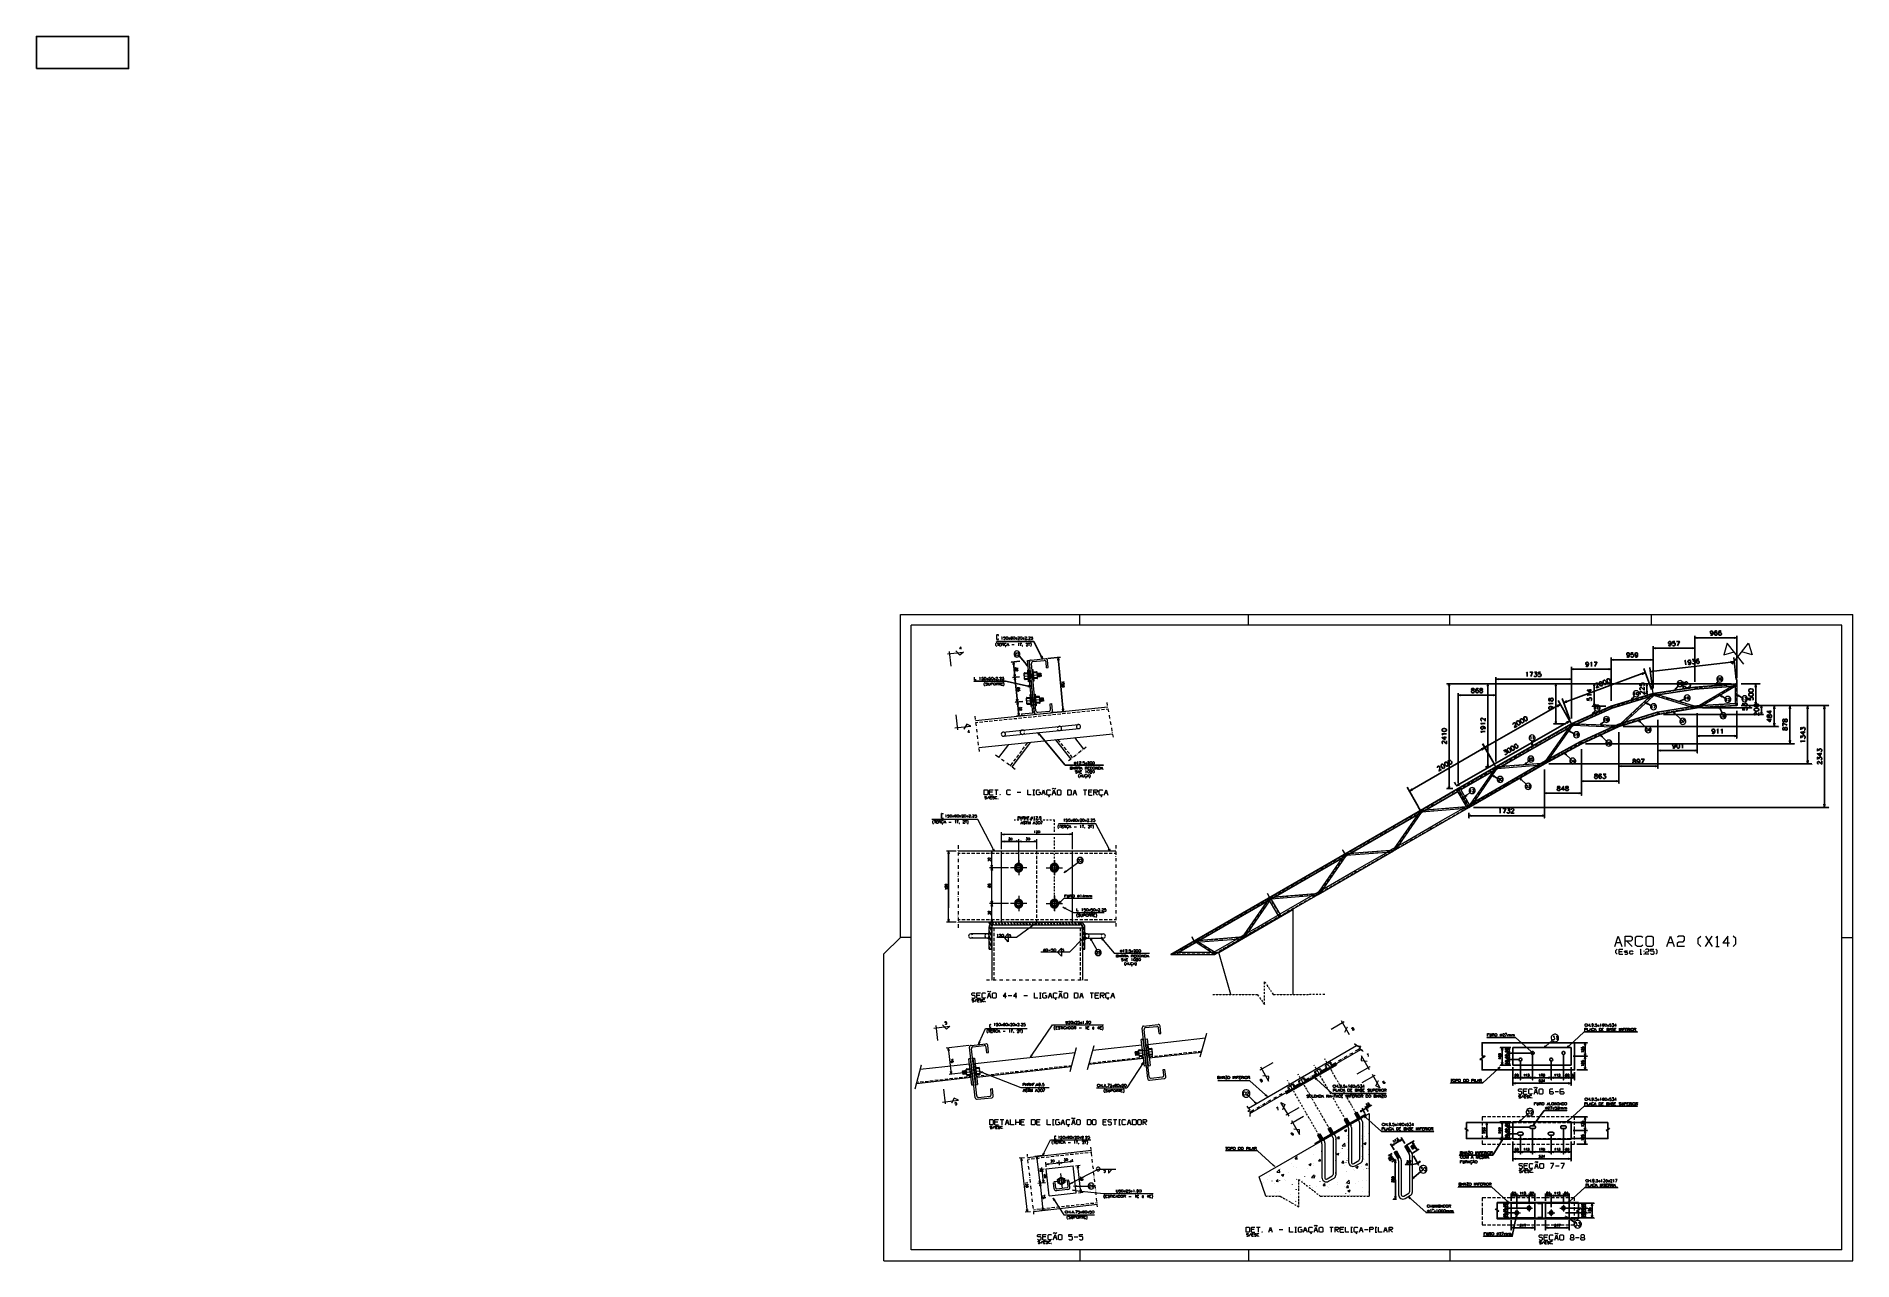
# Model space of a CAD drawing. Header units: millimetres. Extents: x 8 to 1677, y 56 to 1181.
import ezdxf

# ---------------------------------------------------------------- set-up
doc = ezdxf.new("R2010")
doc.units = ezdxf.units.MM
doc.header["$MEASUREMENT"] = 0
doc.layers.get('0').update_dxf_attribs({"linetype": 'CONTINUOUS'})

# ---------------------------------------------------------------- blocks, each defined once
blk = doc.blocks.new('MF31AE950')
at = {"color": 7, "linetype": 'Continuous', "lineweight": 9, "true_color": 0x000007}
blk.add_lwpolyline([(123.3, 1039.6), (123.3, 149.4), (123.3, 149.4)], dxfattribs=at)
blk = doc.blocks.new('MF31AE740')
at = {"color": 7, "linetype": 'Continuous', "lineweight": 9, "true_color": 0x000007}
blk.add_lwpolyline([(123.3, 149.4), (717.5, 149.4), (717.5, 149.4)], dxfattribs=at)
blk = doc.blocks.new('MF31AEAB0')
at = {"color": 7, "linetype": 'Continuous', "lineweight": 9, "true_color": 0x000007}
blk.add_lwpolyline([(420.4, 159.5), (420.4, 149.4), (420.4, 149.4)], dxfattribs=at)
blk = doc.blocks.new('MF31AECC0')
at = {"color": 7, "linetype": 'Continuous', "lineweight": 9, "true_color": 0x000007}
blk.add_lwpolyline([(717.5, 1024.5), (717.5, 149.4), (717.5, 149.4)], dxfattribs=at)
blk = doc.blocks.new('MF31AED70')
at = {"color": 7, "linetype": 'Continuous', "lineweight": 20, "true_color": 0x000007}
blk.add_lwpolyline([(123.3, 1039.6), (405.4, 1039.6), (405.4, 1039.6)], dxfattribs=at)
blk = doc.blocks.new('MF31AEE20')
at = {"color": 7, "linetype": 'Continuous', "lineweight": 9, "true_color": 0x000007}
blk.add_lwpolyline([(707.5, 334.4), (717.5, 334.4), (717.5, 334.4)], dxfattribs=at)
blk = doc.blocks.new('MF31AEED0')
at = {"color": 7, "linetype": 'Continuous', "lineweight": 9, "true_color": 0x000007}
blk.add_lwpolyline([(717.5, 334.4), (717.5, 334.4), (717.5, 334.4)], dxfattribs=at)
blk = doc.blocks.new('MF31AEF80')
at = {"color": 7, "linetype": 'Continuous', "lineweight": 9, "true_color": 0x000007}
blk.add_lwpolyline([(420.4, 1024.5), (717.5, 1024.5), (717.5, 1024.5)], dxfattribs=at)
blk = doc.blocks.new('MF31AF030')
at = {"color": 7, "linetype": 'Continuous', "lineweight": 20, "true_color": 0x000007}
blk.add_lwpolyline([(420.4, 1024.5), (405.4, 1039.6), (405.4, 1039.6)], dxfattribs=at)
blk = doc.blocks.new('MF31AF0E0')
at = {"color": 7, "linetype": 'Continuous', "lineweight": 9, "true_color": 0x000007}
blk.add_lwpolyline([(707.5, 519.5), (717.5, 519.5), (717.5, 519.5)], dxfattribs=at)
blk = doc.blocks.new('MF31AF190')
at = {"color": 7, "linetype": 'Continuous', "lineweight": 9, "true_color": 0x000007}
blk.add_lwpolyline([(133.3, 519.5), (123.3, 519.5), (123.3, 519.5)], dxfattribs=at)
blk = doc.blocks.new('MF31AF240')
at = {"color": 7, "linetype": 'Continuous', "lineweight": 9, "true_color": 0x000007}
blk.add_lwpolyline([(707.5, 704.5), (717.5, 704.5), (717.5, 704.5)], dxfattribs=at)
blk = doc.blocks.new('MF31AF2F0')
at = {"color": 7, "linetype": 'Continuous', "lineweight": 20, "true_color": 0x000007}
blk.add_lwpolyline([(133.3, 704.5), (123.3, 704.5), (123.3, 704.5)], dxfattribs=at)
blk = doc.blocks.new('MF31AF3A0')
at = {"color": 7, "linetype": 'Continuous', "lineweight": 9, "true_color": 0x000007}
blk.add_lwpolyline([(707.5, 859.5), (717.5, 859.5), (717.5, 859.5)], dxfattribs=at)
blk = doc.blocks.new('MF31AF450')
at = {"color": 7, "linetype": 'Continuous', "lineweight": 20, "true_color": 0x000007}
blk.add_lwpolyline([(133.3, 859.5), (123.3, 859.5), (123.3, 859.5)], dxfattribs=at)

msp = doc.modelspace()

# ---------------------------------------------------------------- hatches: boundary and pattern name
at = {"true_color": 0x000007}
h = msp.add_hatch(color=7, dxfattribs=at)
edge = h.paths.add_edge_path()
edge.add_spline(control_points=[(828.1, 619.9), (828.1, 619.9), (828.1, 619.9), (828.1, 619.9), (828.1, 619.9), (828.1, 619.9), (828.1, 619.9), (828.1, 619.9)], knot_values=[0, 0, 0, 0, 0.125, 0.125, 0.125, 0.125, 1, 1, 1, 1], degree=3, periodic=0)
edge.add_line((828.1, 619.9), (828.1, 619.9))
edge.add_spline(control_points=[(828.1, 619.9), (828.1, 619.9), (828.1, 619.9), (828.1, 619.9), (828.1, 619.9), (828.1, 619.9), (828.1, 619.9), (828.1, 619.9), (828.1, 619.9), (828.1, 619.9), (828.1, 619.9), (828.1, 619.9), (828.1, 619.9), (828.1, 619.9), (828.1, 619.9), (828.1, 619.9), (828.1, 619.9), (828.1, 619.9), (828.1, 619.9), (828.1, 619.9), (828.1, 619.9), (828.1, 619.9), (828.1, 619.9), (828.1, 619.9), (828.1, 619.9), (828.1, 619.9), (828.1, 619.9), (828.1, 619.9), (828.1, 619.9), (828.1, 619.9), (828.1, 619.9), (828.1, 619.9), (828.1, 619.9), (828.1, 619.9), (828.1, 619.9), (828.1, 619.9), (828.1, 619.9), (828.1, 619.9), (828.1, 619.9), (828.1, 619.9), (828.1, 619.9), (828.1, 619.9), (828.1, 619.9), (828.1, 619.9)], knot_values=[0, 0, 0, 0, 0.022727, 0.022727, 0.022727, 0.022727, 0.045455, 0.045455, 0.045455, 0.045455, 0.068182, 0.068182, 0.068182, 0.068182, 0.090909, 0.090909, 0.090909, 0.090909, 0.113636, 0.113636, 0.113636, 0.113636, 0.136364, 0.136364, 0.136364, 0.136364, 0.159091, 0.159091, 0.159091, 0.159091, 0.181818, 0.181818, 0.181818, 0.181818, 0.204545, 0.204545, 0.204545, 0.204545, 0.227273, 0.227273, 0.227273, 0.227273, 1, 1, 1, 1], degree=3, periodic=0)
edge.add_spline(control_points=[(828.1, 619.9), (828.1, 619.9), (828.1, 619.9), (828.1, 619.9), (828.1, 619.9), (828.1, 619.9), (828.1, 619.9), (828.1, 619.9), (828.1, 619.9), (828.1, 619.9), (828.1, 619.9), (828.1, 619.9), (828.1, 619.9), (828.1, 619.9), (828.1, 619.9), (828.1, 619.9), (828.1, 619.9), (828.1, 619.9), (828.1, 619.9), (828.1, 619.9), (828.1, 619.9), (828.1, 619.9), (828.1, 619.9), (828.1, 619.9), (828.1, 619.9), (828.1, 619.9), (828.1, 619.9), (828.1, 619.9), (828.1, 619.9), (828.1, 619.9), (828.1, 619.9), (828.1, 619.9), (828.1, 619.9), (828.1, 619.9), (828.1, 619.9), (828.1, 619.9)], knot_values=[0, 0, 0, 0, 0.027778, 0.027778, 0.027778, 0.027778, 0.055556, 0.055556, 0.055556, 0.055556, 0.083333, 0.083333, 0.083333, 0.083333, 0.111111, 0.111111, 0.111111, 0.111111, 0.138889, 0.138889, 0.138889, 0.138889, 0.166667, 0.166667, 0.166667, 0.166667, 0.194444, 0.194444, 0.194444, 0.194444, 0.222222, 0.222222, 0.222222, 0.222222, 1, 1, 1, 1], degree=3, periodic=0)
edge = h.paths.add_edge_path()
edge.add_spline(control_points=[(828.2, 619.9), (828.2, 619.9), (828.2, 619.9), (828.2, 619.9), (828.2, 619.9), (828.2, 619.9), (828.2, 619.9), (828.2, 619.9), (828.2, 619.9), (828.2, 619.9), (828.2, 619.9), (828.2, 619.9), (828.2, 619.9), (828.2, 619.9), (828.2, 619.9), (828.2, 619.9), (828.2, 619.9), (828.2, 619.9), (828.2, 619.9), (828.2, 619.9), (828.2, 619.9), (828.2, 619.9), (828.2, 619.9), (828.2, 619.9), (828.2, 619.9), (828.2, 619.9), (828.2, 619.9), (828.2, 619.9), (828.2, 619.9), (828.2, 619.9), (828.2, 619.9), (828.2, 619.9), (828.2, 619.9), (828.2, 619.9), (828.2, 619.9), (828.2, 619.9)], knot_values=[0, 0, 0, 0, 0.027778, 0.027778, 0.027778, 0.027778, 0.055556, 0.055556, 0.055556, 0.055556, 0.083333, 0.083333, 0.083333, 0.083333, 0.111111, 0.111111, 0.111111, 0.111111, 0.138889, 0.138889, 0.138889, 0.138889, 0.166667, 0.166667, 0.166667, 0.166667, 0.194444, 0.194444, 0.194444, 0.194444, 0.222222, 0.222222, 0.222222, 0.222222, 1, 1, 1, 1], degree=3, periodic=0)
edge.add_spline(control_points=[(828.2, 619.9), (828.2, 619.9), (828.2, 619.9), (828.2, 619.9), (828.2, 619.9), (828.2, 619.9), (828.2, 619.9), (828.2, 619.9), (828.2, 619.9), (828.2, 619.9), (828.2, 619.9), (828.2, 619.9), (828.2, 619.9), (828.2, 619.9), (828.2, 619.9), (828.2, 619.9), (828.2, 619.9), (828.2, 619.9), (828.2, 619.9), (828.2, 619.9), (828.2, 619.9), (828.2, 619.9), (828.2, 619.9), (828.2, 619.9), (828.2, 619.9), (828.2, 619.9), (828.2, 619.9), (828.2, 619.9)], knot_values=[0, 0, 0, 0, 0.035714, 0.035714, 0.035714, 0.035714, 0.071429, 0.071429, 0.071429, 0.071429, 0.107143, 0.107143, 0.107143, 0.107143, 0.142857, 0.142857, 0.142857, 0.142857, 0.178571, 0.178571, 0.178571, 0.178571, 0.214286, 0.214286, 0.214286, 0.214286, 1, 1, 1, 1], degree=3, periodic=0)
edge.add_spline(control_points=[(828.2, 619.9), (828.2, 619.9), (828.2, 619.9), (828.2, 619.9), (828.2, 619.9), (828.2, 619.9), (828.2, 619.9), (828.2, 619.9), (828.2, 619.9), (828.2, 619.9), (828.2, 619.9), (828.2, 619.9), (828.2, 619.9), (828.2, 619.9), (828.2, 619.9), (828.2, 619.9), (828.2, 619.9), (828.2, 619.9), (828.2, 619.9), (828.2, 619.9), (828.2, 619.9), (828.2, 619.9), (828.2, 619.9), (828.2, 619.9)], knot_values=[0, 0, 0, 0, 0.041667, 0.041667, 0.041667, 0.041667, 0.083333, 0.083333, 0.083333, 0.083333, 0.125, 0.125, 0.125, 0.125, 0.166667, 0.166667, 0.166667, 0.166667, 0.208333, 0.208333, 0.208333, 0.208333, 1, 1, 1, 1], degree=3, periodic=0)
edge.add_line((828.2, 619.9), (828.2, 619.9))
edge = h.paths.add_edge_path()
edge.add_spline(control_points=[(828.2, 619.9), (828.2, 619.9), (828.2, 619.9), (828.2, 619.9), (828.2, 619.9), (828.2, 619.9), (828.2, 619.9), (828.2, 619.9), (828.2, 619.9), (828.2, 619.9), (828.2, 619.9), (828.2, 619.9), (828.2, 619.9), (828.2, 619.9), (828.2, 619.9), (828.2, 619.9), (828.2, 619.9), (828.2, 619.9), (828.2, 619.9), (828.2, 619.9)], knot_values=[0, 0, 0, 0, 0.05, 0.05, 0.05, 0.05, 0.1, 0.1, 0.1, 0.1, 0.15, 0.15, 0.15, 0.15, 0.2, 0.2, 0.2, 0.2, 1, 1, 1, 1], degree=3, periodic=0)
edge.add_line((828.2, 619.9), (828.2, 619.9))
edge.add_line((828.2, 619.9), (828.2, 619.9))
edge = h.paths.add_edge_path()
edge.add_spline(control_points=[(828.2, 619.9), (828.2, 619.9), (828.2, 619.9), (828.2, 619.9), (828.2, 619.9), (828.2, 619.9), (828.2, 619.9), (828.2, 619.9), (828.2, 619.9), (828.2, 619.9), (828.2, 619.9), (828.2, 619.9), (828.2, 619.9), (828.2, 619.9), (828.2, 619.9), (828.2, 619.9), (828.2, 619.9), (828.3, 619.9), (828.3, 619.9), (828.3, 619.9), (828.3, 619.9), (828.3, 619.9), (828.3, 619.9), (828.2, 619.9), (828.2, 619.9), (828.2, 619.9), (828.2, 619.9), (828.2, 619.9), (828.2, 619.9), (828.2, 619.9), (828.2, 619.9), (828.2, 619.9), (828.2, 619.9), (828.2, 619.9), (828.2, 619.9), (828.2, 619.9), (828.2, 619.9), (828.2, 619.9), (828.2, 619.9), (828.2, 619.9), (828.2, 619.9), (828.2, 619.9), (828.2, 619.9), (828.2, 619.9)], knot_values=[0, 0, 0, 0, 0.022727, 0.022727, 0.022727, 0.022727, 0.045455, 0.045455, 0.045455, 0.045455, 0.068182, 0.068182, 0.068182, 0.068182, 0.090909, 0.090909, 0.090909, 0.090909, 0.113636, 0.113636, 0.113636, 0.113636, 0.136364, 0.136364, 0.136364, 0.136364, 0.159091, 0.159091, 0.159091, 0.159091, 0.181818, 0.181818, 0.181818, 0.181818, 0.204545, 0.204545, 0.204545, 0.204545, 0.227273, 0.227273, 0.227273, 0.227273, 1, 1, 1, 1], degree=3, periodic=0)
edge.add_spline(control_points=[(828.2, 619.9), (828.2, 619.9), (828.2, 619.9), (828.2, 619.9), (828.2, 619.9), (828.2, 619.9), (828.2, 619.9), (828.2, 619.9), (828.2, 619.9), (828.2, 619.9), (828.2, 619.9), (828.2, 619.9), (828.2, 619.9), (828.2, 619.9), (828.2, 619.9), (828.2, 619.9), (828.2, 619.9), (828.2, 619.9), (828.2, 619.9), (828.2, 619.9), (828.2, 619.9), (828.2, 619.9), (828.2, 619.9), (828.2, 619.9), (828.2, 619.9), (828.2, 619.9), (828.2, 619.9), (828.2, 619.9), (828.2, 619.9), (828.2, 619.9), (828.2, 619.9), (828.2, 619.9), (828.2, 619.9), (828.2, 619.9), (828.2, 619.9), (828.2, 619.9)], knot_values=[0, 0, 0, 0, 0.027778, 0.027778, 0.027778, 0.027778, 0.055556, 0.055556, 0.055556, 0.055556, 0.083333, 0.083333, 0.083333, 0.083333, 0.111111, 0.111111, 0.111111, 0.111111, 0.138889, 0.138889, 0.138889, 0.138889, 0.166667, 0.166667, 0.166667, 0.166667, 0.194444, 0.194444, 0.194444, 0.194444, 0.222222, 0.222222, 0.222222, 0.222222, 1, 1, 1, 1], degree=3, periodic=0)
edge = h.paths.add_edge_path()
edge.add_spline(control_points=[(828.3, 619.9), (828.3, 619.9), (828.3, 619.9), (828.3, 619.9), (828.3, 619.9), (828.3, 619.9), (828.3, 619.9), (828.3, 619.9)], knot_values=[0, 0, 0, 0, 0.125, 0.125, 0.125, 0.125, 1, 1, 1, 1], degree=3, periodic=0)
edge.add_line((828.3, 619.9), (828.3, 619.9))
edge.add_spline(control_points=[(828.3, 619.9), (828.3, 619.9), (828.3, 619.9), (828.3, 619.9), (828.3, 619.9), (828.3, 619.9), (828.3, 619.9), (828.3, 619.9), (828.3, 619.9), (828.3, 619.9), (828.3, 619.9), (828.3, 619.9), (828.3, 619.9), (828.3, 619.9), (828.3, 619.9), (828.3, 619.9), (828.3, 619.9), (828.3, 619.9), (828.3, 619.9), (828.3, 619.9), (828.3, 619.9), (828.3, 619.9), (828.3, 619.9), (828.3, 619.9), (828.3, 619.9), (828.3, 619.9), (828.3, 619.9), (828.3, 619.9), (828.3, 619.9), (828.3, 619.9), (828.3, 619.9), (828.3, 619.9), (828.3, 619.9), (828.3, 619.9), (828.3, 619.9), (828.3, 619.9)], knot_values=[0, 0, 0, 0, 0.027778, 0.027778, 0.027778, 0.027778, 0.055556, 0.055556, 0.055556, 0.055556, 0.083333, 0.083333, 0.083333, 0.083333, 0.111111, 0.111111, 0.111111, 0.111111, 0.138889, 0.138889, 0.138889, 0.138889, 0.166667, 0.166667, 0.166667, 0.166667, 0.194444, 0.194444, 0.194444, 0.194444, 0.222222, 0.222222, 0.222222, 0.222222, 1, 1, 1, 1], degree=3, periodic=0)
edge.add_spline(control_points=[(828.3, 619.9), (828.3, 619.9), (828.3, 619.9), (828.3, 619.9), (828.3, 619.9), (828.3, 619.9), (828.3, 619.9), (828.3, 619.9), (828.3, 619.9), (828.3, 619.9), (828.3, 619.9), (828.3, 619.9), (828.3, 619.9), (828.3, 619.9), (828.3, 619.9), (828.3, 619.9), (828.3, 619.9), (828.3, 619.9), (828.3, 619.9), (828.3, 619.9), (828.3, 619.9), (828.3, 619.9), (828.3, 619.9), (828.3, 619.9), (828.3, 619.9), (828.3, 619.9), (828.3, 619.9), (828.3, 619.9)], knot_values=[0, 0, 0, 0, 0.035714, 0.035714, 0.035714, 0.035714, 0.071429, 0.071429, 0.071429, 0.071429, 0.107143, 0.107143, 0.107143, 0.107143, 0.142857, 0.142857, 0.142857, 0.142857, 0.178571, 0.178571, 0.178571, 0.178571, 0.214286, 0.214286, 0.214286, 0.214286, 1, 1, 1, 1], degree=3, periodic=0)
edge.add_line((828.3, 619.9), (828.3, 619.9))
edge.add_spline(control_points=[(828.3, 619.9), (828.3, 619.9), (828.3, 619.9), (828.3, 619.9), (828.3, 619.9), (828.3, 619.9), (828.3, 619.9), (828.3, 619.9)], knot_values=[0, 0, 0, 0, 0.125, 0.125, 0.125, 0.125, 1, 1, 1, 1], degree=3, periodic=0)
edge.add_line((828.3, 619.9), (828.3, 619.9))
h.paths.add_polyline_path([(828.3, 619.9), (828.3, 619.9)])
edge = h.paths.add_edge_path()
edge.add_spline(control_points=[(828.4, 619.9), (828.4, 619.9), (828.4, 619.9), (828.4, 619.9), (828.4, 619.9), (828.4, 619.9), (828.4, 619.9), (828.4, 619.9), (828.4, 619.9), (828.4, 619.9), (828.4, 619.9), (828.4, 619.9), (828.4, 619.9), (828.4, 619.9), (828.4, 619.9), (828.4, 619.9), (828.4, 619.9), (828.4, 619.9), (828.4, 619.9), (828.4, 619.9), (828.4, 619.9), (828.4, 619.9), (828.4, 619.9), (828.4, 619.9), (828.4, 619.9), (828.4, 619.9), (828.4, 619.9), (828.4, 619.9), (828.4, 619.9), (828.4, 619.9), (828.4, 619.9), (828.4, 619.9), (828.4, 619.9), (828.4, 619.9), (828.4, 619.9), (828.4, 619.9), (828.4, 619.9), (828.4, 619.9), (828.4, 619.9), (828.4, 619.9), (828.4, 619.9), (828.4, 619.9), (828.4, 619.9), (828.4, 619.9), (828.4, 619.9), (828.4, 619.9), (828.4, 619.9), (828.4, 619.9), (828.4, 619.9), (828.4, 619.9), (828.4, 619.9), (828.4, 619.9), (828.4, 619.9), (828.4, 619.9), (828.4, 619.9), (828.4, 619.9), (828.4, 619.9), (828.4, 619.9), (828.4, 619.9), (828.4, 619.9), (828.4, 619.9), (828.4, 619.9), (828.4, 619.9), (828.4, 619.9), (828.4, 619.9), (828.4, 619.9), (828.4, 619.9), (828.4, 619.9), (828.4, 619.9), (828.4, 619.9), (828.4, 619.9), (828.4, 619.9)], knot_values=[0, 0, 0, 0, 0.013889, 0.013889, 0.013889, 0.013889, 0.027778, 0.027778, 0.027778, 0.027778, 0.041667, 0.041667, 0.041667, 0.041667, 0.055556, 0.055556, 0.055556, 0.055556, 0.069444, 0.069444, 0.069444, 0.069444, 0.083333, 0.083333, 0.083333, 0.083333, 0.097222, 0.097222, 0.097222, 0.097222, 0.111111, 0.111111, 0.111111, 0.111111, 0.125, 0.125, 0.125, 0.125, 0.138889, 0.138889, 0.138889, 0.138889, 0.152778, 0.152778, 0.152778, 0.152778, 0.166667, 0.166667, 0.166667, 0.166667, 0.180556, 0.180556, 0.180556, 0.180556, 0.194444, 0.194444, 0.194444, 0.194444, 0.208333, 0.208333, 0.208333, 0.208333, 0.222222, 0.222222, 0.222222, 0.222222, 0.236111, 0.236111, 0.236111, 0.236111, 1, 1, 1, 1], degree=3, periodic=0)
edge.add_spline(control_points=[(828.4, 619.9), (828.4, 619.9), (828.4, 619.9), (828.4, 619.9), (828.4, 619.9), (828.4, 619.9), (828.4, 619.9), (828.4, 619.9), (828.4, 619.9), (828.4, 619.9), (828.4, 619.9), (828.4, 619.9), (828.4, 619.9), (828.4, 619.9), (828.4, 619.9), (828.4, 619.9), (828.4, 619.9), (828.4, 619.9), (828.4, 619.9), (828.4, 619.9), (828.4, 619.9), (828.4, 619.9), (828.4, 619.9), (828.4, 619.9), (828.4, 619.9), (828.4, 619.9), (828.4, 619.9), (828.4, 619.9), (828.4, 619.9), (828.4, 619.9), (828.4, 619.9), (828.4, 619.9), (828.4, 619.9), (828.4, 619.9), (828.4, 619.9), (828.4, 619.9), (828.4, 619.9), (828.4, 619.9), (828.4, 619.9), (828.4, 619.9), (828.4, 619.9), (828.4, 619.9), (828.4, 619.9), (828.4, 619.9), (828.4, 619.9), (828.4, 619.9), (828.4, 619.9), (828.4, 619.9), (828.4, 619.9), (828.4, 619.9), (828.4, 619.9), (828.4, 619.9), (828.4, 619.9), (828.4, 619.9), (828.4, 619.9), (828.4, 619.9), (828.4, 619.9), (828.4, 619.9), (828.4, 619.9), (828.4, 619.9)], knot_values=[0, 0, 0, 0, 0.016667, 0.016667, 0.016667, 0.016667, 0.033333, 0.033333, 0.033333, 0.033333, 0.05, 0.05, 0.05, 0.05, 0.066667, 0.066667, 0.066667, 0.066667, 0.083333, 0.083333, 0.083333, 0.083333, 0.1, 0.1, 0.1, 0.1, 0.116667, 0.116667, 0.116667, 0.116667, 0.133333, 0.133333, 0.133333, 0.133333, 0.15, 0.15, 0.15, 0.15, 0.166667, 0.166667, 0.166667, 0.166667, 0.183333, 0.183333, 0.183333, 0.183333, 0.2, 0.2, 0.2, 0.2, 0.216667, 0.216667, 0.216667, 0.216667, 0.233333, 0.233333, 0.233333, 0.233333, 1, 1, 1, 1], degree=3, periodic=0)
edge.add_line((828.4, 619.9), (828.4, 619.9))
edge.add_line((828.4, 619.9), (828.4, 619.9))
edge.add_spline(control_points=[(828.4, 619.9), (828.4, 619.9), (828.4, 619.9), (828.4, 619.9), (828.4, 619.9), (828.4, 619.9), (828.4, 619.9), (828.4, 619.9), (828.4, 619.9), (828.4, 619.9), (828.4, 619.9), (828.4, 619.9), (828.4, 619.9), (828.4, 619.9), (828.4, 619.9), (828.4, 619.9), (828.4, 619.9), (828.4, 619.9), (828.4, 619.9), (828.4, 619.9), (828.4, 619.9), (828.4, 619.9), (828.4, 619.9), (828.4, 619.9), (828.4, 619.9), (828.4, 619.9), (828.4, 619.9), (828.4, 619.9)], knot_values=[0, 0, 0, 0, 0.035714, 0.035714, 0.035714, 0.035714, 0.071429, 0.071429, 0.071429, 0.071429, 0.107143, 0.107143, 0.107143, 0.107143, 0.142857, 0.142857, 0.142857, 0.142857, 0.178571, 0.178571, 0.178571, 0.178571, 0.214286, 0.214286, 0.214286, 0.214286, 1, 1, 1, 1], degree=3, periodic=0)
edge.add_spline(control_points=[(828.4, 619.9), (828.4, 619.9), (828.4, 619.9), (828.4, 619.9), (828.4, 619.9), (828.4, 619.9), (828.4, 619.9), (828.4, 619.9), (828.4, 619.9), (828.4, 619.9), (828.4, 619.9), (828.4, 619.9), (828.4, 619.9), (828.4, 619.9), (828.4, 619.9), (828.4, 619.9)], knot_values=[0, 0, 0, 0, 0.0625, 0.0625, 0.0625, 0.0625, 0.125, 0.125, 0.125, 0.125, 0.1875, 0.1875, 0.1875, 0.1875, 1, 1, 1, 1], degree=3, periodic=0)
edge.add_line((828.4, 619.9), (828.4, 619.9))
edge.add_spline(control_points=[(828.4, 619.9), (828.4, 619.9), (828.4, 619.9), (828.4, 619.9), (828.4, 619.9), (828.4, 619.9), (828.4, 619.9), (828.4, 619.9), (828.4, 619.9), (828.4, 619.9), (828.4, 619.9), (828.4, 619.9), (828.4, 619.9), (828.4, 619.9), (828.4, 619.9), (828.4, 619.9), (828.4, 619.9), (828.4, 619.9), (828.4, 619.9), (828.4, 619.9)], knot_values=[0, 0, 0, 0, 0.05, 0.05, 0.05, 0.05, 0.1, 0.1, 0.1, 0.1, 0.15, 0.15, 0.15, 0.15, 0.2, 0.2, 0.2, 0.2, 1, 1, 1, 1], degree=3, periodic=0)
edge.add_line((828.4, 619.9), (828.4, 619.9))
edge = h.paths.add_edge_path()
edge.add_spline(control_points=[(828.4, 619.9), (828.4, 619.9), (828.4, 619.9), (828.4, 619.9), (828.4, 619.9), (828.4, 619.9), (828.4, 619.9), (828.4, 619.9)], knot_values=[0, 0, 0, 0, 0.125, 0.125, 0.125, 0.125, 1, 1, 1, 1], degree=3, periodic=0)
edge.add_line((828.4, 619.9), (828.5, 619.9))
edge.add_spline(control_points=[(828.5, 619.9), (828.5, 619.9), (828.5, 619.9), (828.5, 619.9), (828.5, 619.9), (828.5, 619.9), (828.5, 619.9), (828.5, 619.9), (828.5, 619.9), (828.5, 619.9), (828.5, 619.9), (828.5, 619.9), (828.5, 619.9), (828.5, 619.9), (828.5, 619.9), (828.5, 619.9), (828.5, 619.9), (828.5, 619.9), (828.5, 619.9), (828.5, 619.9), (828.5, 619.9), (828.5, 619.9), (828.5, 619.9), (828.5, 619.9), (828.5, 619.9), (828.5, 619.9), (828.5, 619.9), (828.5, 619.9), (828.5, 619.9), (828.5, 619.9), (828.5, 619.9), (828.5, 619.9), (828.5, 619.9), (828.5, 619.9), (828.5, 619.9), (828.5, 619.9), (828.5, 619.9), (828.5, 619.9), (828.5, 619.9), (828.5, 619.9)], knot_values=[0, 0, 0, 0, 0.025, 0.025, 0.025, 0.025, 0.05, 0.05, 0.05, 0.05, 0.075, 0.075, 0.075, 0.075, 0.1, 0.1, 0.1, 0.1, 0.125, 0.125, 0.125, 0.125, 0.15, 0.15, 0.15, 0.15, 0.175, 0.175, 0.175, 0.175, 0.2, 0.2, 0.2, 0.2, 0.225, 0.225, 0.225, 0.225, 1, 1, 1, 1], degree=3, periodic=0)
edge.add_spline(control_points=[(828.5, 619.9), (828.5, 619.9), (828.5, 619.9), (828.5, 619.9), (828.5, 619.9), (828.5, 619.9), (828.5, 619.9), (828.5, 619.9), (828.5, 619.9), (828.5, 619.9), (828.5, 619.9), (828.5, 619.9), (828.5, 619.9), (828.5, 619.9), (828.5, 619.9), (828.5, 619.9), (828.5, 619.9), (828.5, 619.9), (828.5, 619.9), (828.5, 619.9), (828.5, 619.9), (828.5, 619.9), (828.5, 619.9), (828.5, 619.9), (828.5, 619.9), (828.5, 619.9), (828.5, 619.9), (828.5, 619.9), (828.5, 619.9), (828.5, 619.9), (828.5, 619.9), (828.5, 619.9), (828.5, 619.9), (828.5, 619.9), (828.5, 619.9), (828.5, 619.9), (828.5, 619.9), (828.5, 619.9), (828.5, 619.9), (828.5, 619.9)], knot_values=[0, 0, 0, 0, 0.025, 0.025, 0.025, 0.025, 0.05, 0.05, 0.05, 0.05, 0.075, 0.075, 0.075, 0.075, 0.1, 0.1, 0.1, 0.1, 0.125, 0.125, 0.125, 0.125, 0.15, 0.15, 0.15, 0.15, 0.175, 0.175, 0.175, 0.175, 0.2, 0.2, 0.2, 0.2, 0.225, 0.225, 0.225, 0.225, 1, 1, 1, 1], degree=3, periodic=0)
edge.add_spline(control_points=[(828.5, 619.9), (828.5, 619.9), (828.5, 619.9), (828.5, 619.9), (828.5, 619.9), (828.5, 619.9), (828.5, 619.9), (828.5, 619.9), (828.5, 619.9), (828.5, 619.9), (828.5, 619.9), (828.5, 619.9), (828.5, 619.9), (828.5, 619.9), (828.5, 619.9), (828.5, 619.9), (828.5, 619.9), (828.5, 619.9), (828.5, 619.9), (828.5, 619.9)], knot_values=[0, 0, 0, 0, 0.05, 0.05, 0.05, 0.05, 0.1, 0.1, 0.1, 0.1, 0.15, 0.15, 0.15, 0.15, 0.2, 0.2, 0.2, 0.2, 1, 1, 1, 1], degree=3, periodic=0)
edge.add_line((828.5, 619.9), (828.5, 619.9))
edge.add_spline(control_points=[(828.5, 619.9), (828.5, 619.9), (828.5, 619.9), (828.5, 619.9), (828.5, 619.9), (828.5, 619.9), (828.5, 619.9), (828.5, 619.9), (828.5, 619.9), (828.5, 619.9), (828.5, 619.9), (828.5, 619.9), (828.5, 619.9), (828.5, 619.9), (828.5, 619.9), (828.5, 619.9), (828.5, 619.9), (828.5, 619.9), (828.5, 619.9), (828.5, 619.9), (828.5, 619.9), (828.5, 619.9), (828.5, 619.9), (828.5, 619.9)], knot_values=[0, 0, 0, 0, 0.041667, 0.041667, 0.041667, 0.041667, 0.083333, 0.083333, 0.083333, 0.083333, 0.125, 0.125, 0.125, 0.125, 0.166667, 0.166667, 0.166667, 0.166667, 0.208333, 0.208333, 0.208333, 0.208333, 1, 1, 1, 1], degree=3, periodic=0)
edge.add_line((828.5, 619.9), (828.5, 619.9))
edge.add_line((828.5, 619.9), (828.5, 619.9))
edge = h.paths.add_edge_path()
edge.add_spline(control_points=[(828.5, 619.9), (828.5, 619.9), (828.5, 619.9), (828.5, 619.9), (828.5, 619.9), (828.5, 619.9), (828.5, 619.9), (828.5, 619.9)], knot_values=[0, 0, 0, 0, 0.125, 0.125, 0.125, 0.125, 1, 1, 1, 1], degree=3, periodic=0)
edge.add_spline(control_points=[(828.5, 619.9), (828.5, 619.9), (828.5, 619.9), (828.5, 619.9), (828.5, 619.9), (828.5, 619.9), (828.5, 619.9), (828.5, 619.9), (828.5, 619.9), (828.5, 619.9), (828.5, 619.9), (828.5, 619.9), (828.5, 619.9), (828.5, 619.9), (828.5, 619.9), (828.5, 619.9), (828.5, 619.9), (828.5, 619.9), (828.5, 619.9), (828.5, 619.9), (828.5, 619.9), (828.5, 619.9), (828.5, 619.9), (828.5, 619.9), (828.5, 619.9), (828.5, 619.9), (828.5, 619.9), (828.5, 619.9), (828.5, 619.9), (828.5, 619.9), (828.5, 619.9), (828.5, 619.9), (828.5, 619.9), (828.5, 619.9), (828.5, 619.9), (828.5, 619.9), (828.5, 619.9), (828.5, 619.9), (828.5, 619.9), (828.5, 619.9), (828.5, 619.9), (828.5, 619.9), (828.5, 619.9), (828.5, 619.9)], knot_values=[0, 0, 0, 0, 0.022727, 0.022727, 0.022727, 0.022727, 0.045455, 0.045455, 0.045455, 0.045455, 0.068182, 0.068182, 0.068182, 0.068182, 0.090909, 0.090909, 0.090909, 0.090909, 0.113636, 0.113636, 0.113636, 0.113636, 0.136364, 0.136364, 0.136364, 0.136364, 0.159091, 0.159091, 0.159091, 0.159091, 0.181818, 0.181818, 0.181818, 0.181818, 0.204545, 0.204545, 0.204545, 0.204545, 0.227273, 0.227273, 0.227273, 0.227273, 1, 1, 1, 1], degree=3, periodic=0)
edge.add_spline(control_points=[(828.5, 619.9), (828.5, 619.9), (828.5, 619.9), (828.5, 619.9), (828.5, 619.9), (828.5, 619.9), (828.5, 619.9), (828.5, 619.9), (828.5, 619.9), (828.5, 619.9), (828.5, 619.9), (828.5, 619.9), (828.5, 619.9), (828.5, 619.9), (828.5, 619.9), (828.5, 619.9), (828.5, 619.9), (828.5, 619.9), (828.5, 619.9), (828.5, 619.9), (828.5, 619.9), (828.5, 619.9), (828.5, 619.9), (828.5, 619.9), (828.5, 619.9), (828.5, 619.9), (828.5, 619.9), (828.5, 619.9), (828.5, 619.9), (828.5, 619.9), (828.5, 619.9), (828.5, 619.9), (828.5, 619.9), (828.5, 619.9), (828.5, 619.9), (828.5, 619.9)], knot_values=[0, 0, 0, 0, 0.027778, 0.027778, 0.027778, 0.027778, 0.055556, 0.055556, 0.055556, 0.055556, 0.083333, 0.083333, 0.083333, 0.083333, 0.111111, 0.111111, 0.111111, 0.111111, 0.138889, 0.138889, 0.138889, 0.138889, 0.166667, 0.166667, 0.166667, 0.166667, 0.194444, 0.194444, 0.194444, 0.194444, 0.222222, 0.222222, 0.222222, 0.222222, 1, 1, 1, 1], degree=3, periodic=0)
edge = h.paths.add_edge_path()
edge.add_spline(control_points=[(828.5, 619.9), (828.5, 619.9), (828.5, 619.9), (828.5, 619.9), (828.5, 619.9), (828.5, 619.9), (828.5, 619.9), (828.5, 619.9), (828.5, 619.9), (828.5, 619.9), (828.5, 619.9), (828.5, 619.9), (828.5, 619.9), (828.5, 619.9), (828.5, 619.9), (828.5, 619.9), (828.5, 619.9), (828.5, 619.9), (828.5, 619.9), (828.5, 619.9), (828.5, 619.9), (828.5, 619.9), (828.5, 619.9), (828.5, 619.9)], knot_values=[0, 0, 0, 0, 0.041667, 0.041667, 0.041667, 0.041667, 0.083333, 0.083333, 0.083333, 0.083333, 0.125, 0.125, 0.125, 0.125, 0.166667, 0.166667, 0.166667, 0.166667, 0.208333, 0.208333, 0.208333, 0.208333, 1, 1, 1, 1], degree=3, periodic=0)
edge.add_spline(control_points=[(828.5, 619.9), (828.5, 619.9), (828.5, 619.9), (828.5, 619.9), (828.5, 619.9), (828.5, 619.9), (828.5, 619.9), (828.5, 619.9), (828.5, 619.9), (828.5, 619.9), (828.5, 619.9), (828.5, 619.9), (828.5, 619.9), (828.5, 619.9), (828.5, 619.9), (828.5, 619.9), (828.5, 619.9), (828.5, 619.9), (828.5, 619.9), (828.5, 619.9), (828.5, 619.9), (828.5, 619.9), (828.5, 619.9), (828.5, 619.9)], knot_values=[0, 0, 0, 0, 0.041667, 0.041667, 0.041667, 0.041667, 0.083333, 0.083333, 0.083333, 0.083333, 0.125, 0.125, 0.125, 0.125, 0.166667, 0.166667, 0.166667, 0.166667, 0.208333, 0.208333, 0.208333, 0.208333, 1, 1, 1, 1], degree=3, periodic=0)
edge = h.paths.add_edge_path()
edge.add_line((828.5, 619.9), (828.6, 619.9))
edge.add_spline(control_points=[(828.6, 619.9), (828.6, 619.9), (828.6, 619.9), (828.6, 619.9), (828.6, 619.9), (828.6, 619.9), (828.6, 619.9), (828.6, 619.9), (828.6, 619.9), (828.6, 619.9), (828.6, 619.9), (828.6, 619.9), (828.6, 619.9), (828.6, 619.9), (828.6, 619.9), (828.6, 619.9), (828.6, 619.9), (828.6, 619.9), (828.6, 619.9), (828.6, 619.9), (828.6, 619.9), (828.6, 619.9), (828.6, 619.9), (828.6, 619.9), (828.6, 619.9), (828.6, 619.9), (828.6, 619.9), (828.6, 619.9), (828.6, 619.9), (828.6, 619.9), (828.6, 619.9), (828.6, 619.9), (828.6, 619.9), (828.6, 619.9), (828.6, 619.9), (828.6, 619.9), (828.6, 619.9), (828.6, 619.9), (828.6, 619.9), (828.6, 619.9), (828.6, 619.9), (828.6, 619.9), (828.6, 619.9), (828.6, 619.9)], knot_values=[0, 0, 0, 0, 0.022727, 0.022727, 0.022727, 0.022727, 0.045455, 0.045455, 0.045455, 0.045455, 0.068182, 0.068182, 0.068182, 0.068182, 0.090909, 0.090909, 0.090909, 0.090909, 0.113636, 0.113636, 0.113636, 0.113636, 0.136364, 0.136364, 0.136364, 0.136364, 0.159091, 0.159091, 0.159091, 0.159091, 0.181818, 0.181818, 0.181818, 0.181818, 0.204545, 0.204545, 0.204545, 0.204545, 0.227273, 0.227273, 0.227273, 0.227273, 1, 1, 1, 1], degree=3, periodic=0)
edge.add_spline(control_points=[(828.6, 619.9), (828.6, 619.9), (828.6, 619.9), (828.6, 619.9), (828.6, 619.9), (828.6, 619.9), (828.6, 619.9), (828.6, 619.9), (828.6, 619.9), (828.6, 619.9), (828.6, 619.9), (828.6, 619.9), (828.6, 619.9), (828.6, 619.9), (828.6, 619.9), (828.6, 619.9), (828.6, 619.9), (828.6, 619.9), (828.6, 619.9), (828.6, 619.9), (828.6, 619.9), (828.6, 619.9), (828.6, 619.9), (828.6, 619.9), (828.6, 619.9), (828.6, 619.9), (828.6, 619.9), (828.6, 619.9), (828.6, 619.9), (828.6, 619.9), (828.6, 619.9), (828.6, 619.9), (828.6, 619.9), (828.6, 619.9), (828.6, 619.9), (828.6, 619.9), (828.6, 619.9), (828.6, 619.9), (828.6, 619.9), (828.6, 619.9), (828.6, 619.9), (828.6, 619.9), (828.6, 619.9), (828.6, 619.9), (828.6, 619.9), (828.6, 619.9), (828.6, 619.9), (828.6, 619.9)], knot_values=[0, 0, 0, 0, 0.020833, 0.020833, 0.020833, 0.020833, 0.041667, 0.041667, 0.041667, 0.041667, 0.0625, 0.0625, 0.0625, 0.0625, 0.083333, 0.083333, 0.083333, 0.083333, 0.104167, 0.104167, 0.104167, 0.104167, 0.125, 0.125, 0.125, 0.125, 0.145833, 0.145833, 0.145833, 0.145833, 0.166667, 0.166667, 0.166667, 0.166667, 0.1875, 0.1875, 0.1875, 0.1875, 0.208333, 0.208333, 0.208333, 0.208333, 0.229167, 0.229167, 0.229167, 0.229167, 1, 1, 1, 1], degree=3, periodic=0)
edge = h.paths.add_edge_path()
edge.add_spline(control_points=[(828.6, 619.9), (828.6, 619.9), (828.6, 619.9), (828.6, 619.9), (828.6, 619.9), (828.6, 619.9), (828.6, 619.9), (828.6, 619.9), (828.6, 619.9), (828.6, 619.9), (828.6, 619.9), (828.6, 619.9), (828.6, 619.9), (828.6, 619.9), (828.6, 619.9), (828.6, 619.9), (828.6, 619.9), (828.6, 619.9), (828.6, 619.9), (828.6, 619.9), (828.6, 619.9), (828.6, 619.9), (828.6, 619.9), (828.6, 619.9)], knot_values=[0, 0, 0, 0, 0.041667, 0.041667, 0.041667, 0.041667, 0.083333, 0.083333, 0.083333, 0.083333, 0.125, 0.125, 0.125, 0.125, 0.166667, 0.166667, 0.166667, 0.166667, 0.208333, 0.208333, 0.208333, 0.208333, 1, 1, 1, 1], degree=3, periodic=0)
edge.add_spline(control_points=[(828.6, 619.9), (828.6, 619.9), (828.6, 619.9), (828.6, 619.9), (828.6, 619.9), (828.6, 619.9), (828.6, 619.9), (828.6, 619.9), (828.6, 619.9), (828.6, 619.9), (828.6, 619.9), (828.6, 619.9), (828.6, 619.9), (828.6, 619.9), (828.6, 619.9), (828.6, 619.9), (828.6, 619.9), (828.6, 619.9), (828.6, 619.9), (828.6, 619.9)], knot_values=[0, 0, 0, 0, 0.05, 0.05, 0.05, 0.05, 0.1, 0.1, 0.1, 0.1, 0.15, 0.15, 0.15, 0.15, 0.2, 0.2, 0.2, 0.2, 1, 1, 1, 1], degree=3, periodic=0)
edge.add_line((828.6, 619.9), (828.6, 619.9))
edge.add_spline(control_points=[(828.6, 619.9), (828.6, 619.9), (828.6, 619.9), (828.6, 619.9), (828.6, 619.9), (828.6, 619.9), (828.6, 619.9), (828.6, 619.9)], knot_values=[0, 0, 0, 0, 0.125, 0.125, 0.125, 0.125, 1, 1, 1, 1], degree=3, periodic=0)
edge.add_spline(control_points=[(828.6, 619.9), (828.7, 619.9), (828.7, 619.9), (828.7, 619.9), (828.7, 619.9), (828.7, 619.9), (828.7, 619.9), (828.7, 619.9), (828.7, 619.9), (828.7, 619.9), (828.7, 619.9), (828.7, 619.9), (828.7, 619.9), (828.7, 619.9), (828.7, 619.9), (828.7, 619.9), (828.7, 619.9), (828.7, 619.9), (828.7, 619.9), (828.7, 619.9), (828.7, 619.9), (828.7, 619.9), (828.7, 619.9), (828.7, 619.9), (828.7, 619.9), (828.7, 619.9), (828.7, 619.9), (828.7, 619.9)], knot_values=[0, 0, 0, 0, 0.035714, 0.035714, 0.035714, 0.035714, 0.071429, 0.071429, 0.071429, 0.071429, 0.107143, 0.107143, 0.107143, 0.107143, 0.142857, 0.142857, 0.142857, 0.142857, 0.178571, 0.178571, 0.178571, 0.178571, 0.214286, 0.214286, 0.214286, 0.214286, 1, 1, 1, 1], degree=3, periodic=0)
edge.add_spline(control_points=[(828.7, 619.9), (828.7, 619.9), (828.6, 619.9), (828.6, 619.9), (828.6, 619.9), (828.6, 619.9), (828.6, 619.9), (828.6, 619.9), (828.6, 619.9), (828.6, 619.9), (828.6, 619.9), (828.6, 619.9), (828.6, 619.9), (828.6, 619.9), (828.6, 619.9), (828.6, 619.9)], knot_values=[0, 0, 0, 0, 0.0625, 0.0625, 0.0625, 0.0625, 0.125, 0.125, 0.125, 0.125, 0.1875, 0.1875, 0.1875, 0.1875, 1, 1, 1, 1], degree=3, periodic=0)
edge.add_spline(control_points=[(828.6, 619.9), (828.6, 619.9), (828.7, 619.9), (828.7, 619.9), (828.7, 619.9), (828.7, 619.9), (828.7, 619.9), (828.7, 619.9), (828.7, 619.9), (828.7, 619.9), (828.7, 619.9), (828.7, 619.9), (828.7, 619.9), (828.7, 619.9), (828.7, 619.9), (828.7, 619.9), (828.7, 619.9), (828.7, 619.9), (828.7, 619.9), (828.6, 619.9)], knot_values=[0, 0, 0, 0, 0.05, 0.05, 0.05, 0.05, 0.1, 0.1, 0.1, 0.1, 0.15, 0.15, 0.15, 0.15, 0.2, 0.2, 0.2, 0.2, 1, 1, 1, 1], degree=3, periodic=0)
edge = h.paths.add_edge_path()
edge.add_spline(control_points=[(828.7, 619.9), (828.7, 619.9), (828.7, 619.9), (828.7, 619.9), (828.7, 619.9), (828.7, 619.9), (828.7, 619.9), (828.7, 619.9), (828.7, 619.9), (828.7, 619.9), (828.7, 619.9), (828.7, 619.9), (828.7, 619.9), (828.7, 619.9), (828.7, 619.9), (828.7, 619.9), (828.7, 619.9), (828.7, 619.9), (828.7, 619.9), (828.7, 619.9), (828.7, 619.9), (828.7, 619.9), (828.7, 619.9), (828.7, 619.9), (828.7, 619.9), (828.7, 619.9), (828.7, 619.9), (828.7, 619.9), (828.7, 619.9), (828.7, 619.9), (828.7, 619.9), (828.7, 619.9), (828.7, 619.9), (828.7, 619.9), (828.7, 619.9), (828.7, 619.9)], knot_values=[0, 0, 0, 0, 0.027778, 0.027778, 0.027778, 0.027778, 0.055556, 0.055556, 0.055556, 0.055556, 0.083333, 0.083333, 0.083333, 0.083333, 0.111111, 0.111111, 0.111111, 0.111111, 0.138889, 0.138889, 0.138889, 0.138889, 0.166667, 0.166667, 0.166667, 0.166667, 0.194444, 0.194444, 0.194444, 0.194444, 0.222222, 0.222222, 0.222222, 0.222222, 1, 1, 1, 1], degree=3, periodic=0)
edge.add_spline(control_points=[(828.7, 619.9), (828.7, 619.9), (828.7, 619.9), (828.7, 619.9), (828.7, 619.9), (828.7, 619.9), (828.7, 619.9), (828.7, 619.9), (828.7, 619.9), (828.7, 619.9), (828.7, 619.9), (828.7, 619.9), (828.7, 619.9), (828.7, 619.9), (828.7, 619.9), (828.7, 619.9), (828.7, 619.9), (828.7, 619.9), (828.7, 619.9), (828.7, 619.9), (828.7, 619.9), (828.7, 619.9), (828.7, 619.9), (828.7, 619.9), (828.7, 619.9), (828.7, 619.9), (828.7, 619.9), (828.7, 619.9)], knot_values=[0, 0, 0, 0, 0.035714, 0.035714, 0.035714, 0.035714, 0.071429, 0.071429, 0.071429, 0.071429, 0.107143, 0.107143, 0.107143, 0.107143, 0.142857, 0.142857, 0.142857, 0.142857, 0.178571, 0.178571, 0.178571, 0.178571, 0.214286, 0.214286, 0.214286, 0.214286, 1, 1, 1, 1], degree=3, periodic=0)
edge = h.paths.add_edge_path()
edge.add_spline(control_points=[(828.7, 619.9), (828.7, 619.9), (828.7, 619.9), (828.7, 619.9), (828.7, 619.9), (828.7, 619.9), (828.7, 619.9), (828.7, 619.9)], knot_values=[0, 0, 0, 0, 0.125, 0.125, 0.125, 0.125, 1, 1, 1, 1], degree=3, periodic=0)
edge = h.paths.add_edge_path()
edge.add_line((828.7, 619.9), (828.8, 619.9))
edge.add_line((828.8, 619.9), (828.7, 619.9))
edge.add_line((828.7, 619.9), (828.8, 619.9))
edge.add_spline(control_points=[(828.8, 619.9), (828.8, 619.9), (828.8, 619.9), (828.8, 619.9), (828.8, 619.9), (828.8, 619.9), (828.8, 619.9), (828.8, 619.9)], knot_values=[0, 0, 0, 0, 0.125, 0.125, 0.125, 0.125, 1, 1, 1, 1], degree=3, periodic=0)
edge.add_spline(control_points=[(828.8, 619.9), (828.8, 619.9), (828.8, 619.9), (828.8, 619.9), (828.8, 619.9), (828.8, 619.9), (828.8, 619.9), (828.8, 619.9)], knot_values=[0, 0, 0, 0, 0.125, 0.125, 0.125, 0.125, 1, 1, 1, 1], degree=3, periodic=0)
edge.add_line((828.8, 619.9), (828.7, 619.9))
edge = h.paths.add_edge_path()
edge.add_line((828.8, 619.9), (828.8, 619.9))
edge = h.paths.add_edge_path()
edge.add_spline(control_points=[(828.8, 619.9), (828.8, 619.9), (828.8, 619.9), (828.8, 619.9), (828.8, 619.9), (828.8, 619.9), (828.8, 619.9), (828.8, 619.9), (828.8, 619.9), (828.8, 619.9), (828.8, 619.9), (828.8, 619.9), (828.8, 619.9), (828.8, 619.9), (828.8, 619.9), (828.8, 619.9), (828.8, 619.9), (828.8, 619.9), (828.8, 619.9), (828.8, 619.9), (828.8, 619.9), (828.8, 619.9), (828.8, 619.9), (828.8, 619.9), (828.8, 619.9), (828.8, 619.9), (828.8, 619.9), (828.8, 619.9)], knot_values=[0, 0, 0, 0, 0.035714, 0.035714, 0.035714, 0.035714, 0.071429, 0.071429, 0.071429, 0.071429, 0.107143, 0.107143, 0.107143, 0.107143, 0.142857, 0.142857, 0.142857, 0.142857, 0.178571, 0.178571, 0.178571, 0.178571, 0.214286, 0.214286, 0.214286, 0.214286, 1, 1, 1, 1], degree=3, periodic=0)
edge.add_spline(control_points=[(828.8, 619.9), (828.8, 619.9), (828.8, 619.9), (828.8, 619.9), (828.8, 619.9), (828.8, 619.9), (828.8, 619.9), (828.8, 619.9), (828.8, 619.9), (828.8, 619.9), (828.8, 619.9), (828.8, 619.9), (828.8, 619.9), (828.8, 619.9), (828.8, 619.9), (828.8, 619.9)], knot_values=[0, 0, 0, 0, 0.0625, 0.0625, 0.0625, 0.0625, 0.125, 0.125, 0.125, 0.125, 0.1875, 0.1875, 0.1875, 0.1875, 1, 1, 1, 1], degree=3, periodic=0)
edge.add_spline(control_points=[(828.8, 619.9), (828.8, 619.9), (828.8, 619.9), (828.8, 619.9), (828.8, 619.9), (828.8, 619.9), (828.8, 619.9), (828.8, 619.9), (828.8, 619.9), (828.8, 619.9), (828.8, 619.9), (828.8, 619.9), (828.8, 619.9), (828.8, 619.9), (828.8, 619.9), (828.8, 619.9), (828.8, 619.9), (828.8, 619.9), (828.8, 619.9), (828.8, 619.9)], knot_values=[0, 0, 0, 0, 0.05, 0.05, 0.05, 0.05, 0.1, 0.1, 0.1, 0.1, 0.15, 0.15, 0.15, 0.15, 0.2, 0.2, 0.2, 0.2, 1, 1, 1, 1], degree=3, periodic=0)
edge.add_line((828.8, 619.9), (828.9, 619.9))
edge.add_line((828.9, 619.9), (828.9, 619.9))
edge.add_line((828.9, 619.9), (828.9, 619.9))
edge.add_spline(control_points=[(828.9, 619.9), (828.9, 619.9), (828.9, 619.9), (828.9, 619.9), (828.9, 619.9), (828.9, 619.9), (828.9, 619.9), (828.9, 619.9)], knot_values=[0, 0, 0, 0, 0.125, 0.125, 0.125, 0.125, 1, 1, 1, 1], degree=3, periodic=0)
h.paths.add_polyline_path([(828.1, 619.9), (828.1, 619.9)])
h.paths.add_polyline_path([(828.3, 619.9), (828.3, 619.9)])
h.paths.add_polyline_path([(828.4, 619.9), (828.4, 619.9)])
h.paths.add_polyline_path([(828.4, 619.9), (828.5, 619.9)])
h.paths.add_polyline_path([(828.5, 619.9), (828.6, 619.9)])
h.paths.add_polyline_path([(828.6, 619.9), (828.6, 619.9)])
h.paths.add_polyline_path([(828.8, 619.9), (828.8, 619.9)])
h.paths.add_polyline_path([(828.8, 619.9), (828.9, 619.9)])
h.paths.add_polyline_path([(828.9, 619.9), (828.9, 619.9)])
h.paths.add_polyline_path([(828.9, 619.9), (828.9, 619.9)])
for points in [[(1495.3, 619), (1495.3, 618.4), (1493.3, 618.7)], [(1531.6, 618.7), (1529.6, 618.4), (1529.6, 619)], [(1533.5, 628.6), (1533.5, 627.9), (1531.6, 628.3)], [(1570.2, 628.3), (1568.2, 627.9), (1568.2, 628.6)], [(905.4, 606.3), (906.1, 604), (905.1, 603.9)], [(917.7, 604.2), (919, 602), (917.1, 603.6)], [(931.5, 611.6), (932.2, 609.2), (930.7, 611.3)], [(946.5, 610.3), (947.2, 608), (946.2, 607.9)], [(1456.9, 608.5), (1456.9, 607.8), (1454.9, 608.2)], [(1493.3, 608.2), (1491.3, 607.8), (1491.3, 608.5)], [(1564.8, 606.5), (1567.8, 606.3), (1565, 605.5)], [(906.8, 592.1), (906.1, 594.3), (907.1, 594.4)], [(906.8, 592.1), (907.5, 589.8), (906.6, 589.7)], [(919, 584.4), (921.3, 583.5), (918.8, 583.6)], [(1306.1, 584.1), (1305.4, 584.1), (1305.8, 586.1)], [(1341.7, 584.1), (1341, 584.1), (1341.3, 586.1)], [(1350.8, 590.6), (1350.8, 590), (1348.8, 590.3)], [(1404.1, 584.1), (1403.5, 584.1), (1403.8, 586.1)], [(1418.2, 590.3), (1416.3, 590), (1416.3, 590.6)], [(1420.3, 599.9), (1420.3, 599.2), (1418.2, 599.5)], [(1439.6, 584.1), (1438.9, 584.1), (1439.2, 586.1)], [(1454.9, 599.5), (1452.9, 599.2), (1452.9, 599.9)], [(1486.1, 596.4), (1483.5, 594.9), (1483.2, 595.8)], [(1487.9, 584.1), (1487.2, 584.1), (1487.6, 586.1)], [(1493.9, 597.2), (1490.9, 597.3), (1493.8, 598.1)], [(1527.6, 584.9), (1527.2, 584.9), (1527.4, 586.1)], [(1527.2, 584.2), (1527.6, 584.2), (1527.4, 583)], [(1551.5, 585.9), (1550.1, 584.5), (1551, 586.2)], [(1588.1, 583.1), (1587.1, 583.1), (1587.6, 586.1)], [(909.1, 569.4), (908.4, 571.7), (909.4, 571.8)], [(909.1, 569.4), (909.8, 567.2), (908.9, 567.1)], [(1316.1, 575.8), (1316.1, 575.2), (1314.1, 575.5)], [(1348.8, 575.5), (1346.8, 575.2), (1346.8, 575.8)], [(1414.1, 569.3), (1411.1, 568.7), (1413.7, 570.3)], [(1438.9, 567.6), (1439.6, 567.6), (1439.2, 565.5)], [(1474.5, 572.4), (1473.1, 571), (1474, 572.8)], [(1488.2, 567.3), (1486.5, 568.6), (1488.5, 567.9)], [(1487.2, 579.1), (1487.9, 579.1), (1487.6, 577.1)], [(1514.8, 581.6), (1513.4, 580.3), (1514.3, 582)], [(1519.2, 570.3), (1517.2, 569.8), (1519, 570.8)], [(1556.4, 574.1), (1554.8, 575.3), (1556.8, 574.7)], [(1571.8, 574.7), (1570.2, 575.9), (1572.2, 575.3)], [(1587.1, 569.1), (1588.1, 569.1), (1587.6, 566.1)], [(910.4, 556.4), (909.7, 558.7), (910.6, 558.8)], [(951.3, 560.5), (950.6, 562.8), (951.5, 562.9)], [(1403.5, 551.4), (1404.1, 551.4), (1403.8, 549.3)], [(1408, 567.1), (1405.7, 565.2), (1405.2, 566.1)], [(1416.8, 551.9), (1414.4, 550), (1413.9, 550.9)], [(1438.7, 559.2), (1437.3, 557.7), (1438.2, 559.5)], [(1481.2, 550.7), (1480, 552.3), (1481.7, 551.2)], [(1513.1, 558.6), (1511.9, 560.2), (1513.5, 559)], [(1554.1, 563.5), (1553.5, 565.4), (1554.7, 563.8)], [(1582.2, 565.2), (1581.9, 565.2), (1582.1, 566.1)], [(1581.9, 564.7), (1582.2, 564.7), (1582.1, 564)], [(1593.1, 564.1), (1592.4, 564.1), (1592.8, 566.1)], [(1592.4, 559.9), (1593.1, 559.9), (1592.8, 557.9)], [(1605, 563.1), (1604.1, 563.1), (1604.5, 566.1)], [(1619.5, 563.1), (1618.6, 563.1), (1619, 566.1)], [(1635.9, 563.1), (1634.8, 563.1), (1635.3, 566.1)], [(1651.2, 563.1), (1650.1, 563.1), (1650.7, 566.1)], [(929.4, 538.8), (928, 541), (929.9, 539.3)], [(1417.2, 541.6), (1415.7, 542.8), (1417.5, 542.2)], [(1446.5, 549.4), (1444.8, 548.2), (1446, 549.9)], [(1446.2, 537.3), (1444.9, 538.9), (1446.6, 537.7)], [(1535.8, 538.4), (1535.8, 537.7), (1533.8, 538.1)], [(1570.2, 538.1), (1568.2, 537.7), (1568.2, 538.4)], [(1604.1, 549.8), (1605, 549.8), (1604.5, 546.7)], [(1338.6, 527.4), (1336.2, 525.5), (1335.7, 526.3)], [(1341.5, 528.4), (1338.6, 527.4), (1341, 529.3)], [(1382.5, 530.8), (1382.2, 528.8), (1381.8, 530.7)], [(1413, 520.8), (1411.8, 522.4), (1413.5, 521.3)], [(1499.8, 525), (1499.8, 524.3), (1497.7, 524.6)], [(1533.8, 524.6), (1531.8, 524.3), (1531.8, 525)], [(1618.6, 534), (1619.5, 534), (1619, 531)], [(1341, 511.6), (1341.7, 511.6), (1341.3, 509.6)], [(1347.1, 500.6), (1345.5, 501.8), (1347.4, 501.2)], [(1377.2, 512.9), (1375.5, 511.8), (1376.6, 513.3)], [(1463.9, 510.6), (1463.9, 510), (1461.8, 510.3)], [(1497.7, 510.3), (1495.7, 510), (1495.7, 510.6)], [(1634.8, 515.4), (1635.9, 515.4), (1635.3, 512.4)], [(1272.1, 488.5), (1269.3, 487.4), (1271.5, 489.4)], [(1305.4, 491.7), (1306.1, 491.7), (1305.8, 489.7)], [(1315.5, 493.3), (1312.6, 492.3), (1315, 494.2)], [(1372.1, 497.5), (1370.8, 499.2), (1372.5, 498)], [(1395.3, 485.8), (1395.3, 485.1), (1393.4, 485.4)], [(1427.4, 485.4), (1425.3, 485.1), (1425.3, 485.8)], [(1429.3, 497), (1429.3, 496.4), (1427.4, 496.7)], [(1461.8, 496.7), (1459.9, 496.4), (1459.9, 497)], [(1322, 483.3), (1320.2, 482.3), (1321.6, 483.8)], [(1650.1, 475.4), (1651.2, 475.4), (1650.7, 472.4)], [(1326.1, 465.2), (1326.1, 464.5), (1324.1, 464.8)], [(1393.4, 464.8), (1391.4, 464.5), (1391.4, 465.2)], [(887.3, 434.4), (888.1, 432.1), (886.6, 434)], [(897, 448.2), (897, 447.3), (894.6, 447.8)], [(897, 441.7), (897, 440.7), (894.6, 441.2)], [(910.4, 441.2), (908, 440.7), (908, 441.7)], [(912.7, 441.7), (912.7, 440.7), (910.4, 441.2)], [(927.1, 441.2), (924.9, 440.7), (924.9, 441.7)], [(959.7, 447.8), (957.4, 447.3), (957.4, 448.2)], [(993.7, 434.4), (994.5, 432.1), (992.9, 434)], [(846.4, 429.7), (845.4, 429.7), (845.9, 432.1)], [(886, 429.7), (885.1, 429.7), (885.6, 432.1)], [(885.1, 419.4), (886, 419.4), (885.6, 417)], [(886.1, 414.7), (885.1, 414.7), (885.6, 417)], [(954.2, 413.5), (952, 412.4), (953.7, 414.2)], [(885.1, 386.3), (886.1, 386.3), (885.6, 384)], [(886.1, 381.7), (885.1, 381.7), (885.6, 384)], [(949.2, 385.5), (947.1, 384), (948.6, 386.1)], [(845.4, 369.3), (846.4, 369.3), (845.9, 367)], [(885.1, 369.3), (886.1, 369.3), (885.6, 367)], [(953.1, 379.2), (951, 380.7), (953.4, 380)], [(883.2, 357.3), (881.8, 356.3), (883.2, 354.7)], [(883.2, 351.1), (881.8, 352.2), (883.2, 353.6)], [(925.3, 365.8), (927.5, 367), (925.8, 365.2)], [(969.1, 352.5), (971.2, 354.1), (969.7, 351.9)], [(971.2, 357.3), (972.5, 356.3), (971.2, 354.7)], [(971.2, 351.1), (972.5, 352.2), (971.2, 353.6)], [(976.8, 349.9), (975.9, 352.3), (977.5, 350.3)], [(987.6, 350.1), (986.3, 352.3), (988.3, 350.6)], [(845.6, 251.4), (846.3, 249.1), (845.4, 249)], [(874.7, 256.6), (873.3, 254.5), (874, 256.9)], [(1355.1, 249.3), (1354.1, 249.3), (1354.6, 251.6)], [(1361.2, 249.9), (1360.5, 249.9), (1360.9, 251.6)], [(1394.8, 252.7), (1393.1, 251.6), (1394.3, 253.2)], [(1415.9, 252.7), (1414.2, 251.6), (1415.4, 253.2)], [(1431.3, 253.8), (1430.3, 253.8), (1430.8, 256.1)], [(922.7, 244.4), (921, 242.6), (922.1, 244.9)], [(1024.2, 235.8), (1023.2, 236.4), (1025.3, 238.6)], [(1202.5, 235.9), (1202.1, 236.8), (1182.9, 225.6), (1155.9, 209.9), (1156.3, 209.3)], [(1354.1, 237.9), (1355.1, 237.9), (1354.6, 235.6)], [(1361.4, 244.3), (1360.4, 244.3), (1360.9, 246.6)], [(1360.4, 242.9), (1361.4, 242.9), (1360.9, 240.6)], [(1360.5, 248.3), (1361.2, 248.3), (1360.9, 246.6)], [(1361.2, 238.9), (1360.5, 238.9), (1360.9, 240.6)], [(1360.5, 237.4), (1361.2, 237.4), (1360.9, 235.6)], [(1381.4, 248.2), (1382.6, 246.6), (1381, 247.7)], [(1430.3, 245.9), (1431.3, 245.9), (1430.8, 243.7)], [(1431.3, 241.3), (1430.3, 241.3), (1430.8, 243.7)], [(848.2, 227.3), (847.6, 229.5), (848.5, 229.7)], [(876.8, 228.4), (874.7, 229.7), (877.2, 229.2)], [(1183.8, 222.2), (1182.6, 223.8), (1184.2, 222.7)], [(1350.7, 232.4), (1352.4, 233.5), (1351.2, 231.9)], [(1366.7, 224.4), (1366.7, 223.4), (1364.5, 223.9)], [(1366.7, 219.3), (1366.7, 218.4), (1364.5, 218.8)], [(1371.3, 223.9), (1369, 223.4), (1369, 224.4)], [(1373.7, 224.4), (1373.7, 223.4), (1371.3, 223.9)], [(1382.6, 223.9), (1380.4, 223.4), (1380.4, 224.4)], [(1384.9, 224.4), (1384.9, 223.4), (1382.6, 223.9)], [(1399.7, 223.9), (1397.4, 223.4), (1397.4, 224.4)], [(1402, 224.4), (1402, 223.4), (1399.7, 223.9)], [(1410.9, 223.9), (1408.6, 223.4), (1408.6, 224.4)], [(1413.2, 224.4), (1413.2, 223.4), (1410.9, 223.9)], [(1417.9, 223.9), (1415.5, 223.4), (1415.5, 224.4)], [(1417.9, 218.8), (1415.5, 218.4), (1415.5, 219.3)], [(1419, 224.2), (1419, 223.6), (1417.9, 223.9)], [(1421.2, 223.9), (1420, 223.6), (1420, 224.2)], [(1430.3, 233.4), (1431.3, 233.4), (1430.8, 231.1)], [(227.2, 202.4), (227.1, 202.4)], [(227.3, 202.2), (227.1, 202.2)], [(227.3, 202.1), (227.1, 202.1)], [(227.3, 202.1), (227.1, 202.1)], [(227.4, 202.1), (227.1, 202.1)], [(227.4, 202), (227.1, 202)], [(227.5, 202), (227.1, 202)], [(227.6, 201.9), (227.1, 201.9)], [(227.7, 201.8), (227.1, 201.8)], [(227.4, 201.5), (227.1, 201.5)], [(227.1, 201.5), (227.4, 201.5)], [(227.4, 201.5), (227.1, 201.5)], [(227.4, 201.5), (227.1, 201.5)], [(227.4, 201.5), (227.1, 201.5)], [(227.1, 201.5), (227.4, 201.5)], [(227.4, 201.5), (227.1, 201.5)], [(227.4, 201.5), (227.1, 201.5)], [(227.4, 201.5), (227.1, 201.5)], [(227.1, 201.5), (227.4, 201.5)], [(227.4, 201.5), (227.1, 201.5)], [(227.3, 201.5), (227.1, 201.5)], [(227.3, 201.5), (227.1, 201.5)], [(227.3, 201.5), (227.1, 201.5)], [(227.3, 201.5), (227.1, 201.5)], [(227.3, 201.5), (227.1, 201.5)], [(227.3, 201.5), (227.1, 201.5)], [(227.3, 201.5), (227.1, 201.5)], [(227.3, 201.5), (227.1, 201.5)], [(227.3, 201.5), (227.1, 201.5)], [(227.3, 201.5), (227.1, 201.5)], [(227.3, 201.5), (227.1, 201.5)], [(227.3, 201.5), (227.1, 201.5)], [(227.3, 201.5), (227.1, 201.5)], [(227.3, 201.5), (227.1, 201.5)], [(227.3, 201.5), (227.1, 201.5)], [(227.3, 201.5), (227.1, 201.5)], [(227.3, 201.5), (227.1, 201.5)], [(227.3, 201.5), (227.1, 201.5)], [(227.3, 201.4), (227.1, 201.4)], [(227.3, 201.4), (227.1, 201.4)], [(227.3, 201.4), (227.1, 201.4)], [(227.3, 201.4), (227.1, 201.4)], [(227.3, 201.4), (227.1, 201.4)], [(227.3, 201.4), (227.1, 201.4)], [(227.3, 201.4), (227.1, 201.4)], [(227.3, 201.4), (227.1, 201.4)], [(227.3, 201.4), (227.1, 201.4)], [(227.3, 201.4), (227.1, 201.4)], [(227.3, 201.4), (227.1, 201.4)], [(227.3, 201.4), (227.1, 201.4)], [(227.3, 201.4), (227.1, 201.4)], [(227.1, 201.4), (227.3, 201.4)], [(227.3, 201.4), (227.1, 201.4)], [(227.3, 201.4), (227.1, 201.4)], [(227.3, 201.4), (227.1, 201.4)], [(227.3, 201.4), (227.1, 201.4)], [(227.3, 201.3), (227.1, 201.3)], [(227.3, 201.3), (227.1, 201.3)], [(227.3, 201.3), (227.1, 201.3)], [(227.3, 201.3), (227.1, 201.3)], [(227.3, 201.3), (227.1, 201.3)], [(227.3, 201.3), (227.1, 201.3)], [(227.3, 201.3), (227.1, 201.3)], [(227.3, 201.3), (227.1, 201.3)], [(227.3, 201.3), (227.1, 201.3)], [(227.3, 201.3), (227.1, 201.3)], [(227.3, 201.3), (227.1, 201.3)], [(227.3, 201.3), (227.1, 201.3)], [(228.4, 201.5), (227.4, 201.5)], [(228.5, 201.5), (227.5, 201.5)], [(228.5, 201.5), (227.5, 201.5)], [(228.5, 201.5), (227.6, 201.5)], [(228.8, 201.4), (227.9, 201.4)], [(228.9, 201.3), (228, 201.3)], [(228.9, 201.3), (228.1, 201.3)], [(228.3, 200.5), (228.1, 200.5)], [(228.3, 200.5), (228.1, 200.5)], [(230.2, 200.5), (228.1, 200.5)], [(233.2, 209.3), (232.7, 209.3)], [(233.1, 209.1), (232.7, 209.1)], [(233.1, 209.1), (232.7, 209.1)], [(233.1, 209.1), (232.7, 209.1)], [(233.1, 208.9), (232.7, 208.9)], [(233.1, 208.9), (232.7, 208.9)], [(233.1, 208.9), (232.7, 208.9)], [(233, 208.8), (232.7, 208.8)], [(233, 208.8), (232.7, 208.8)], [(233, 208.4), (232.7, 208.4)], [(233.3, 207.8), (232.7, 207.8)], [(232.7, 207.8), (233.5, 207.7)], [(232.7, 207.7), (235, 207.7)], [(233.3, 205.4), (232.7, 205.4)], [(233.2, 205.3), (232.7, 205.3)], [(233.2, 205.3), (232.7, 205.3)], [(233.2, 205.3), (232.7, 205.3)], [(233.2, 205.3), (232.7, 205.3)], [(233.2, 205.3), (232.7, 205.3)], [(233.1, 205.2), (232.7, 205.2)], [(233.1, 205.2), (232.7, 205.2)], [(233.1, 205.1), (232.7, 205.1)], [(233.1, 205.1), (232.7, 205.1)], [(233.1, 205.1), (232.7, 205.1)], [(233.1, 205.1), (232.7, 205.1)], [(233, 205), (232.7, 205)], [(233, 205), (232.7, 205)], [(233, 205), (232.7, 205)], [(233, 205), (232.7, 205)], [(233, 205), (232.7, 205)], [(233, 205), (232.7, 205)], [(233, 204.9), (232.7, 204.9)], [(233, 204.9), (232.7, 204.9)], [(233, 204.9), (232.7, 204.9)], [(233, 204.9), (232.7, 204.9)], [(233.3, 209.5), (232.8, 209.5)], [(233.3, 209.4), (232.8, 209.4)], [(233.3, 209.4), (232.8, 209.4)], [(235, 207.7), (232.8, 207.7)], [(235, 207.7), (232.8, 207.7)], [(235, 207.7), (232.8, 207.7)], [(235, 207.7), (232.8, 207.7)], [(235, 207.6), (232.8, 207.6)], [(235, 207.6), (232.8, 207.6)], [(235, 207.5), (232.8, 207.5)], [(235, 207.5), (232.8, 207.5)], [(233.6, 205.6), (232.8, 205.6)], [(233.6, 205.6), (232.8, 205.6)], [(233.6, 205.6), (232.8, 205.6)], [(233.6, 205.6), (232.8, 205.6)], [(233.6, 205.6), (232.8, 205.6)], [(233.6, 205.6), (232.8, 205.6)], [(233.5, 205.5), (232.8, 205.5)], [(233.5, 205.5), (233.5, 205.5), (232.8, 205.5)], [(233.5, 205.5), (232.8, 205.5)], [(233.4, 205.4), (232.8, 205.4)], [(233.3, 205.4), (232.8, 205.4)], [(233.3, 205.4), (232.8, 205.4)], [(233.3, 205.4), (232.8, 205.4)], [(233.3, 205.4), (232.8, 205.4)], [(233.3, 205.4), (232.8, 205.4)], [(233.3, 205.4), (232.8, 205.4)], [(233.5, 209.7), (232.9, 209.7)], [(233.5, 209.7), (233.5, 209.7), (232.9, 209.7)], [(233.5, 209.6), (232.9, 209.6)], [(233.4, 209.6), (232.9, 209.6)], [(233.4, 209.6), (232.9, 209.6)], [(235, 207.4), (232.9, 207.4)], [(232.9, 207.4), (235, 207.4)], [(235, 207.3), (232.9, 207.3)], [(235, 207.3), (232.9, 207.3)], [(235, 207.3), (232.9, 207.3)], [(235, 207.2), (232.9, 207.2)], [(235, 207.2), (232.9, 207.2)], [(235, 207.2), (232.9, 207.2)], [(235, 207.2), (232.9, 207.2)], [(235, 207.1), (232.9, 207.1)], [(235.8, 205.8), (232.9, 205.8)], [(235.8, 205.8), (232.9, 205.8)], [(234.4, 205.8), (232.9, 205.8)], [(232.9, 205.8), (234.4, 205.8)], [(234.4, 205.8), (232.9, 205.8)], [(234.2, 205.7), (232.9, 205.7)], [(232.9, 205.7), (234.2, 205.7)], [(234.2, 205.7), (232.9, 205.7)], [(234, 205.7), (232.9, 205.7)], [(232.9, 205.7), (234, 205.7)], [(234, 205.7), (232.9, 205.7)], [(233.9, 205.7), (232.9, 205.7)], [(232.9, 205.7), (233.9, 205.7)], [(233.8, 205.6), (232.9, 205.6)], [(232.9, 205.6), (233.8, 205.6)], [(233.9, 203.9), (232.9, 203.9)], [(234.1, 203.9), (232.9, 203.9)], [(233.9, 209.8), (233, 209.8)], [(233.9, 209.8), (233, 209.8)], [(233.9, 209.8), (233, 209.8)], [(233.7, 209.8), (233, 209.8)], [(233.7, 209.8), (233, 209.8)], [(235, 207.1), (233, 207.1)], [(235, 207.1), (233, 207.1)], [(235, 207.1), (233, 207.1)], [(235, 207.1), (233, 207.1)], [(235, 207.1), (233, 207.1)], [(235, 207.1), (233, 207.1)], [(235, 207.1), (233, 207.1)], [(235, 207.1), (233, 207.1)], [(235, 207.1), (233, 207.1)], [(235, 207.1), (233, 207.1)], [(233, 207.1), (235, 207.1)], [(235, 207.1), (233, 207.1)], [(235, 207), (233, 207)], [(235, 207), (233, 207)], [(235, 207), (233, 207)], [(233, 207), (233.6, 207)], [(233, 207), (233.5, 207), (233.5, 207)], [(233, 207), (233.5, 207), (233.5, 207)], [(233.4, 207), (233, 207)], [(233, 207), (233.3, 207)], [(233.3, 207), (233, 207)], [(233, 207), (233.3, 207)], [(233, 207), (233.3, 207)], [(233.3, 207), (233, 207)], [(233, 207), (233.2, 207)], [(233.2, 207), (233, 207)], [(233, 207), (233.2, 207)], [(233.2, 207), (233, 207)], [(233, 207), (233.2, 207)], [(233.1, 207), (233, 207)], [(233, 207), (233.1, 207)], [(233.1, 207), (233, 207)], [(235.7, 205.9), (233, 205.9)], [(234.2, 210), (233.1, 210)], [(234.1, 210), (233.1, 210)], [(234.1, 210), (233.1, 210)], [(234, 209.9), (233.1, 209.9)], [(237, 210.2), (233.2, 210.2)], [(235.2, 210.2), (233.2, 210.2)], [(235.1, 210.2), (233.2, 210.2)], [(235, 210.2), (233.2, 210.2)], [(234.8, 210.2), (233.2, 210.2)], [(234.8, 210.2), (233.2, 210.2)], [(234.6, 210.1), (233.2, 210.1)], [(234.5, 210.1), (233.2, 210.1)], [(234.5, 210.1), (233.2, 210.1)], [(234.5, 210.1), (233.2, 210.1)], [(235.4, 206.2), (233.3, 206.2)], [(235.4, 206.2), (233.3, 206.2)], [(235.5, 206.1), (233.3, 206.1)], [(235.2, 206.4), (233.5, 206.4), (233.5, 206.4)], [(235.3, 203.3), (233.5, 203.3)], [(235, 206.5), (233.8, 206.5)], [(235, 203.2), (233.9, 203.2)], [(234.1, 207.7), (235, 207.7)], [(234.1, 207), (235, 207)], [(234.1, 207), (235, 207)], [(234.8, 203.1), (234.1, 203.1)], [(235, 207.7), (234.2, 207.7)], [(235, 207.7), (234.2, 207.7)], [(234.2, 207.7), (235, 207.7)], [(234.2, 207), (235, 207)], [(234.2, 207), (235, 207)], [(234.2, 207), (235, 207)], [(234.3, 207), (235, 207)], [(234.3, 207), (235, 207)], [(234.3, 207), (235, 207)], [(235.8, 203.9), (234.3, 203.9)], [(234.6, 203.1), (234.3, 203.1)], [(235, 207.8), (234.4, 207.8)], [(235, 207.8), (234.4, 207.8)], [(235, 207.8), (234.4, 207.8)], [(235, 207.8), (234.4, 207.8)], [(235, 207.8), (234.4, 207.8)], [(235, 207), (234.4, 207)], [(234.4, 207), (235, 207)], [(235, 207), (234.4, 207)], [(234.4, 207), (235, 207)], [(235, 207), (234.4, 207)], [(235.6, 211), (234.5, 211)], [(235, 207.9), (234.5, 207.9)], [(235, 207.9), (234.5, 207.9)], [(235, 207.9), (234.5, 207.9)], [(235, 207.9), (234.5, 207.9)], [(235, 207.9), (234.5, 207.9)], [(235, 207.8), (234.5, 207.8)], [(235, 207.8), (234.5, 207.8)], [(235, 207.8), (234.5, 207.8)], [(235, 207.8), (234.5, 207.8)], [(235, 207.8), (234.5, 207.8)], [(235, 207.8), (234.5, 207.8)], [(235, 207.8), (234.5, 207.8)], [(235, 207.8), (234.5, 207.8)], [(235, 207.8), (234.5, 207.8)], [(235, 207.8), (234.5, 207.8)], [(235, 207.8), (234.5, 207.8)], [(235, 207.8), (234.5, 207.8)], [(235, 207.8), (234.5, 207.8)], [(235, 207.8), (234.5, 207.8)], [(234.5, 207.8), (235, 207.8)], [(235, 207.8), (234.5, 207.8)], [(235, 207.8), (234.5, 207.8)], [(235, 207.8), (234.5, 207.8)], [(235, 207.8), (234.5, 207.8)], [(235, 207.8), (234.5, 207.8)], [(235, 207.8), (234.5, 207.8)], [(235, 207.8), (234.5, 207.8)], [(235, 207.8), (234.5, 207.8)], [(235, 207), (234.5, 207)], [(234.5, 207), (235, 207)], [(235, 207), (234.5, 207)], [(234.5, 207), (235, 207)], [(235, 207), (234.5, 207)], [(234.5, 207), (235, 207)], [(235, 207), (234.5, 207)], [(235, 207), (234.5, 207)], [(234.5, 207), (235, 207)], [(235, 207), (234.5, 207)], [(235, 207), (234.5, 207)], [(234.5, 207), (235, 207)], [(235.8, 203.9), (234.5, 203.9)], [(235.8, 203.9), (234.5, 203.9)], [(235.8, 203.9), (234.5, 203.9)], [(234.5, 203.9), (235.8, 203.9)], [(235, 208.1), (234.6, 208.1)], [(235, 208.1), (234.6, 208.1)], [(235, 208.1), (234.6, 208.1)], [(235, 208.1), (234.6, 208.1)], [(235, 208.1), (234.6, 208.1)], [(235, 208.1), (234.6, 208.1)], [(235, 208.1), (234.6, 208.1)], [(235, 208.1), (234.6, 208.1)], [(235, 208.1), (234.6, 208.1)], [(235, 208.1), (234.6, 208.1)], [(235, 208.1), (234.6, 208.1)], [(235, 208.1), (234.6, 208.1)], [(235, 208.1), (234.6, 208.1)], [(235, 208), (234.6, 208)], [(235, 208), (234.6, 208)], [(235, 208), (234.6, 208)], [(235, 208), (234.6, 208)], [(235, 208), (234.6, 208)], [(235, 208), (234.6, 208)], [(235, 208), (234.6, 208)], [(235, 208), (234.6, 208)], [(235, 208), (234.6, 208)], [(235, 208), (234.6, 208)], [(235, 208), (234.6, 208)], [(235, 208), (234.6, 208)], [(235, 208), (234.6, 208)], [(235, 207.9), (234.6, 207.9)], [(235, 207.9), (234.6, 207.9)], [(235, 207.9), (234.6, 207.9)], [(235, 207.9), (234.6, 207.9)], [(235, 207.9), (234.6, 207.9)], [(235, 207.9), (234.6, 207.9)], [(235, 207.9), (234.6, 207.9)], [(235, 207.9), (234.6, 207.9)], [(235, 207.9), (234.6, 207.9)], [(235, 207.9), (234.6, 207.9)], [(235, 206.9), (234.6, 206.9)], [(235, 206.9), (234.6, 206.9)], [(235, 206.8), (234.6, 206.8)], [(235.8, 205.8), (234.6, 205.8)], [(235, 208.4), (234.7, 208.4)], [(235, 208.4), (234.7, 208.4)], [(235, 208.4), (234.7, 208.4)], [(235, 208.4), (234.7, 208.4)], [(235, 208.4), (234.7, 208.4)], [(235, 208.4), (234.7, 208.4)], [(235, 208.4), (234.7, 208.4)], [(235, 208.4), (234.7, 208.4)], [(235, 208.3), (234.7, 208.3)], [(235, 208.3), (234.7, 208.3)], [(235, 208.3), (234.7, 208.3)], [(235, 208.3), (234.7, 208.3)], [(235, 208.3), (234.7, 208.3)], [(235, 208.3), (234.7, 208.3)], [(235, 208.3), (234.7, 208.3)], [(235, 208.3), (234.7, 208.3)], [(235, 208.3), (234.7, 208.3)], [(235, 208.3), (234.7, 208.3)], [(235, 208.3), (234.7, 208.3)], [(235, 208.3), (234.7, 208.3)], [(235, 208.3), (234.7, 208.3)], [(235, 208.3), (234.7, 208.3)], [(235, 208.3), (234.7, 208.3)], [(235, 208.3), (234.7, 208.3)], [(235, 208.3), (234.7, 208.3)], [(235, 208.3), (234.7, 208.3)], [(235, 208.3), (234.7, 208.3)], [(235, 208.3), (234.7, 208.3)], [(235, 208.2), (234.7, 208.2)], [(235, 208.2), (234.7, 208.2)], [(235, 208.2), (234.7, 208.2)], [(235, 208.2), (234.7, 208.2)], [(235, 208.2), (234.7, 208.2)], [(235, 208.2), (234.7, 208.2)], [(235, 208.2), (234.7, 208.2)], [(235, 208.2), (234.7, 208.2)], [(235, 206.8), (234.7, 206.8)], [(235.9, 203.9), (234.7, 203.9)], [(235.9, 203.9), (234.7, 203.9)], [(235.9, 203.9), (234.7, 203.9)], [(234.7, 203.9), (235.9, 203.9)], [(235.3, 211.1), (234.8, 211.1)], [(235.8, 205.7), (234.8, 205.7)], [(235.8, 205.7), (234.9, 205.7)], [(235.9, 204), (234.9, 204)], [(235.9, 204), (234.9, 204)], [(235.9, 204), (234.9, 204)], [(235.9, 204), (235, 204)], [(235.8, 205.7), (235.1, 205.7)], [(235.9, 205.6), (235.1, 205.6)], [(235.9, 204.1), (235.1, 204.1)], [(235.9, 204), (235.1, 204)], [(235.9, 204), (235.1, 204)], [(235.9, 204), (235.1, 204)], [(235.9, 204.1), (235.2, 204.1)], [(235.9, 204.1), (235.2, 204.1)], [(235.9, 204.1), (235.2, 204.1)], [(235.9, 204.1), (235.2, 204.1)], [(236, 204.2), (235.3, 204.2)], [(236, 204.2), (235.4, 204.2)], [(236, 204.2), (235.4, 204.2)], [(237, 210.2), (235.5, 210.2)], [(236, 204.3), (235.5, 204.3)], [(236, 204.3), (235.5, 204.3)], [(236, 204.3), (235.5, 204.3)], [(236, 204.3), (235.5, 204.3)], [(236, 204.3), (235.5, 204.3)], [(236, 204.4), (235.6, 204.4)], [(236, 204.4), (235.6, 204.4)], [(236, 204.4), (235.6, 204.4)], [(236, 204.3), (235.6, 204.3)], [(236, 204.3), (235.6, 204.3)], [(236, 204.7), (235.7, 204.7)], [(236, 204.7), (235.7, 204.7)], [(236, 204.7), (235.7, 204.7)], [(236, 204.5), (235.7, 204.5)], [(236, 204.5), (235.7, 204.5)], [(236, 204.5), (235.7, 204.5)], [(236, 204.5), (235.7, 204.5)], [(236, 204.9), (235.8, 204.9)], [(236, 204.9), (235.8, 204.9)], [(236, 204.8), (235.8, 204.8)], [(236, 204.8), (235.8, 204.8)], [(237.3, 207.2), (236.1, 207.2)], [(237.3, 207.2), (236.1, 207.2)], [(237.3, 207.2), (236.1, 207.2)], [(237.3, 207.2), (236.1, 207.2)], [(237.3, 207.1), (236.1, 207.1)], [(237.2, 207.1), (236.1, 207.1)], [(237.2, 207.1), (236.1, 207.1)], [(236.9, 207.1), (236.1, 207.1)], [(236.7, 207.1), (236.1, 207.1)], [(236.1, 207), (236.3, 207)], [(236.1, 207), (236.3, 207)], [(236.3, 207), (236.1, 207)], [(236.1, 207), (236.3, 207)], [(236.1, 207), (236.3, 207)], [(236.3, 207), (236.1, 207)], [(236.3, 207), (236.2, 207)], [(236.3, 207), (236.2, 207)], [(236.3, 207), (236.2, 207)], [(236.2, 207), (236.3, 207)], [(236.3, 207), (236.2, 207)], [(236.3, 207), (236.2, 207)], [(236.3, 207), (236.2, 207)], [(237.3, 207.2), (236.3, 207.2)], [(237.4, 207.3), (236.5, 207.3)], [(237.4, 207.3), (236.5, 207.3)], [(237.4, 207.3), (236.5, 207.3)], [(237.4, 207.4), (236.6, 207.4)], [(237.4, 207.4), (236.6, 207.4)], [(237.4, 207.4), (236.6, 207.4)], [(237.4, 207.3), (236.6, 207.3)], [(237.4, 207.3), (236.6, 207.3)], [(237.4, 207.5), (236.8, 207.5)], [(237.4, 207.5), (236.8, 207.5)], [(237.4, 207.5), (236.8, 207.5)], [(237.4, 207.5), (236.8, 207.5)], [(237.4, 207.6), (236.9, 207.6)], [(237.4, 207.6), (236.9, 207.6)], [(237.4, 207.6), (236.9, 207.6)], [(237.4, 207.6), (236.9, 207.6)], [(237.5, 207.7), (237, 207.7)], [(237.5, 207.7), (237, 207.7)], [(237.5, 207.7), (237, 207.7)], [(237.4, 207.7), (237, 207.7)], [(237.4, 207.7), (237, 207.7)], [(237.4, 207.7), (237, 207.7)], [(237.4, 207.7), (237, 207.7)], [(237.5, 207.9), (237.1, 207.9)], [(237.5, 207.9), (237.1, 207.9)], [(237.5, 207.9), (237.1, 207.9)], [(237.5, 207.9), (237.1, 207.9)], [(237.5, 207.9), (237.1, 207.9)], [(237.5, 207.8), (237.1, 207.8)], [(237.5, 207.8), (237.1, 207.8)], [(237.5, 207.8), (237.1, 207.8)], [(237.5, 207.8), (237.1, 207.8)], [(237.5, 207.8), (237.1, 207.8)], [(237.5, 207.8), (237.1, 207.8)], [(237.5, 207.8), (237.1, 207.8)], [(237.5, 207.8), (237.1, 207.8)], [(237.5, 207.8), (237.1, 207.8)], [(237.5, 207.8), (237.1, 207.8)], [(237.5, 207.8), (237.1, 207.8)], [(237.5, 207.8), (237.1, 207.8)], [(237.5, 207.8), (237.1, 207.8)], [(237.5, 207.8), (237.1, 207.8)], [(237.5, 207.8), (237.1, 207.8)], [(237.5, 207.8), (237.1, 207.8)], [(237.5, 207.8), (237.1, 207.8)], [(237.5, 207.8), (237.1, 207.8)], [(237.5, 207.8), (237.1, 207.8)], [(237.5, 207.8), (237.1, 207.8)], [(237.5, 207.8), (237.1, 207.8)], [(237.5, 207.8), (237.1, 207.8)], [(237.5, 207.8), (237.1, 207.8)], [(237.5, 207.8), (237.1, 207.8)], [(237.5, 207.8), (237.1, 207.8)], [(237.5, 207.8), (237.1, 207.8)], [(237.5, 207.8), (237.1, 207.8)], [(237.5, 207.8), (237.1, 207.8)], [(237.5, 207.7), (237.1, 207.7)], [(237.5, 207.7), (237.1, 207.7)], [(237.5, 207.7), (237.1, 207.7)], [(237.5, 207.7), (237.1, 207.7)], [(237.5, 207.7), (237.1, 207.7)], [(237.1, 207.7), (237.5, 207.7)], [(237.5, 207.7), (237.1, 207.7)], [(237.1, 207.7), (237.5, 207.7)], [(237.5, 207.7), (237.1, 207.7)], [(237.5, 207.7), (237.1, 207.7)], [(237.5, 208.4), (237.2, 208.4)], [(237.5, 208.4), (237.2, 208.4)], [(237.5, 208.4), (237.2, 208.4)], [(237.5, 208.4), (237.2, 208.4)], [(237.5, 208.4), (237.2, 208.4)], [(237.5, 208.4), (237.2, 208.4)], [(237.5, 208.4), (237.2, 208.4)], [(237.5, 208.3), (237.2, 208.3)], [(237.5, 208.3), (237.2, 208.3)], [(237.5, 208.3), (237.2, 208.3)], [(237.5, 208.3), (237.2, 208.3)], [(237.5, 208.3), (237.2, 208.3)], [(237.5, 208.3), (237.2, 208.3)], [(237.5, 208.3), (237.2, 208.3)], [(237.5, 208.3), (237.2, 208.3)], [(237.5, 208.3), (237.2, 208.3)], [(237.5, 208.3), (237.2, 208.3)], [(237.5, 208.3), (237.2, 208.3)], [(237.5, 208.3), (237.2, 208.3)], [(237.5, 208.3), (237.2, 208.3)], [(237.5, 208.3), (237.2, 208.3)], [(237.5, 208.3), (237.2, 208.3)], [(237.5, 208.3), (237.2, 208.3)], [(237.5, 208.3), (237.2, 208.3)], [(237.5, 208.3), (237.2, 208.3)], [(237.5, 208.2), (237.2, 208.2)], [(237.5, 208.2), (237.2, 208.2)], [(237.5, 208.2), (237.2, 208.2)], [(237.5, 208.2), (237.2, 208.2)], [(237.5, 208.2), (237.2, 208.2)], [(237.5, 208.2), (237.2, 208.2)], [(237.5, 208.2), (237.2, 208.2)], [(237.5, 208.2), (237.2, 208.2)], [(237.5, 208.2), (237.2, 208.2)], [(237.5, 208.1), (237.2, 208.1)], [(237.5, 208.1), (237.2, 208.1)], [(237.5, 208.1), (237.2, 208.1)], [(237.5, 208.1), (237.2, 208.1)], [(237.5, 208.1), (237.2, 208.1)], [(237.5, 208.1), (237.2, 208.1)], [(237.5, 208.1), (237.2, 208.1)], [(237.5, 208.1), (237.2, 208.1)], [(237.5, 208.1), (237.2, 208.1)], [(237.5, 208.1), (237.2, 208.1)], [(237.5, 208.1), (237.2, 208.1)], [(237.5, 208.1), (237.2, 208.1)], [(237.5, 208), (237.2, 208)], [(237.5, 208), (237.2, 208)], [(237.5, 208), (237.2, 208)], [(237.5, 208), (237.2, 208)], [(237.5, 208), (237.2, 208)], [(237.5, 208), (237.2, 208)], [(237.5, 208), (237.2, 208)], [(237.5, 208), (237.2, 208)], [(237.5, 208), (237.2, 208)], [(237.5, 208), (237.2, 208)], [(237.5, 208), (237.2, 208)], [(237.5, 208), (237.2, 208)], [(237.5, 208), (237.2, 208)], [(237.5, 208), (237.2, 208)], [(237.5, 207.9), (237.2, 207.9)], [(237.5, 207.9), (237.2, 207.9)], [(237.5, 207.9), (237.2, 207.9)], [(237.5, 207.9), (237.2, 207.9)], [(237.5, 207.9), (237.2, 207.9)], [(237.5, 207.9), (237.2, 207.9)], [(237.5, 207.9), (237.2, 207.9)], [(237.5, 207.9), (237.2, 207.9)], [(237.5, 207.9), (237.2, 207.9)], [(237.5, 207.9), (237.2, 207.9)], [(1127.5, 201.6), (1128.7, 199.9), (1127, 201.1)], [(1137.4, 208.3), (1138.7, 206.7), (1136.9, 207.8)], [(227.4, 193.6), (227, 193.6)], [(227.4, 193.6), (227, 193.6)], [(227.4, 193.6), (227, 193.6)], [(227.4, 193.6), (227, 193.6)], [(227.4, 193.6), (227, 193.6)], [(227.4, 193.6), (227, 193.6)], [(227.4, 193.5), (227, 193.5)], [(227.3, 193.5), (227, 193.5)], [(227.3, 193.5), (227, 193.5)], [(227.3, 193.4), (227, 193.4)], [(227.3, 193.4), (227, 193.4)], [(227.3, 193.4), (227, 193.4)], [(227.3, 193.4), (227, 193.4)], [(227.2, 193.3), (227, 193.3)], [(227.2, 193.3), (227, 193.3)], [(227.2, 193.3), (227, 193.3)], [(227.2, 193.3), (227, 193.3)], [(227.2, 193.3), (227, 193.3)], [(227.2, 193.3), (227, 193.3)], [(227.2, 193.3), (227, 193.3)], [(227.2, 193.2), (227, 193.2)], [(227.3, 186.2), (227, 186.2)], [(227.3, 186.2), (227, 186.2)], [(227.3, 186.2), (227, 186.2)], [(227.3, 186.2), (227, 186.2)], [(227.3, 186.2), (227, 186.2)], [(227.3, 186.2), (227, 186.2)], [(227.3, 186.2), (227, 186.2)], [(227.2, 186.1), (227, 186.1)], [(227.2, 186.1), (227, 186.1)], [(227.2, 186.1), (227, 186.1)], [(227.2, 186.1), (227, 186.1)], [(227.2, 186.1), (227, 186.1)], [(227.2, 186.1), (227, 186.1)], [(227.2, 186.1), (227, 186.1)], [(227.2, 186.1), (227, 186.1)], [(227.2, 186), (227, 186)], [(227.2, 186), (227, 186)], [(227.2, 186), (227, 186)], [(227.2, 186), (227, 186)], [(227.2, 185.9), (227, 185.9)], [(227.2, 185.9), (227.1, 185.9), (227, 185.9)], [(227.2, 185.9), (227, 185.9)], [(227.2, 185.9), (227.1, 185.9), (227, 185.9)], [(227.3, 200.3), (227.1, 200.3)], [(227.3, 200.1), (227.1, 200.1)], [(227.3, 200.1), (227.1, 200.1)], [(227.3, 200.1), (227.1, 200.1)], [(227.3, 200.1), (227.1, 200.1)], [(227.3, 200.1), (227.1, 200.1)], [(227.3, 200.1), (227.1, 200.1)], [(227.3, 200.1), (227.1, 200.1)], [(227.3, 200.1), (227.1, 200.1)], [(227.4, 200.1), (227.1, 200.1)], [(227.4, 200.1), (227.1, 200.1)], [(227.7, 199.4), (227.1, 199.4)], [(227.6, 199.4), (227.1, 199.4)], [(227.5, 199.3), (227.1, 199.3)], [(227.4, 199.3), (227.1, 199.3)], [(227.4, 199.3), (227.1, 199.3)], [(227.4, 199.2), (227.1, 199.2)], [(227.3, 199.1), (227.1, 199.1)], [(227.3, 199.1), (227.1, 199.1)], [(227.3, 199.1), (227.1, 199.1)], [(227.3, 199.1), (227.1, 199.1)], [(227.3, 199), (227.1, 199)], [(227.3, 199), (227.1, 199)], [(227.2, 198.9), (227.1, 198.9)], [(227.2, 198.9), (227.1, 198.9)], [(227.2, 198.8), (227.1, 198.8)], [(227.2, 198.7), (227.1, 198.7)], [(227.2, 198.7), (227.1, 198.7)], [(227.2, 198.6), (227.1, 198.6)], [(227.3, 198.6), (227.1, 198.6)], [(227.3, 198.5), (227.1, 198.5)], [(227.3, 198.5), (227.1, 198.5)], [(227.3, 198.5), (227.1, 198.5)], [(227.3, 198.4), (227.1, 198.4)], [(227.3, 198.4), (227.1, 198.4)], [(227.3, 198.4), (227.1, 198.4)], [(227.4, 198.3), (227.1, 198.3)], [(227.4, 198.3), (227.1, 198.3)], [(227.4, 198.3), (227.1, 198.3)], [(227.4, 198.3), (227.1, 198.3)], [(227.4, 198.3), (227.1, 198.3)], [(227.4, 198.3), (227.1, 198.3)], [(227.5, 198.3), (227.1, 198.3)], [(227.5, 198.3), (227.1, 198.3)], [(227.6, 198.3), (227.1, 198.3)], [(227.6, 198.3), (227.1, 198.3)], [(227.6, 198.3), (227.1, 198.3)], [(227.6, 198.3), (227.1, 198.3)], [(227.6, 198.3), (227.1, 198.3)], [(227.6, 198.3), (227.1, 198.3)], [(227.7, 198.3), (227.1, 198.3)], [(227.7, 198.3), (227.1, 198.3)], [(227.7, 198.3), (227.1, 198.3)], [(227.7, 198.3), (227.1, 198.3)], [(227.8, 197.6), (227.1, 197.6)], [(227.1, 197.6), (227.8, 197.6)], [(227.8, 197.6), (227.1, 197.6)], [(227.7, 197.6), (227.1, 197.6)], [(227.1, 197.6), (227.7, 197.6)], [(227.7, 197.6), (227.1, 197.6)], [(227.1, 197.6), (227.7, 197.6)], [(227.7, 197.6), (227.1, 197.6)], [(227.7, 197.6), (227.1, 197.6)], [(227.7, 197.6), (227.1, 197.6)], [(227.7, 197.6), (227.1, 197.6)], [(227.7, 197.6), (227.1, 197.6)], [(227.7, 197.6), (227.1, 197.6)], [(227.7, 197.6), (227.1, 197.6)], [(227.7, 197.6), (227.1, 197.6)], [(227.7, 197.6), (227.1, 197.6)], [(227.7, 197.6), (227.1, 197.6)], [(227.1, 197.6), (227.7, 197.6)], [(227.7, 197.6), (227.1, 197.6)], [(227.6, 197.6), (227.1, 197.6)], [(227.6, 197.6), (227.1, 197.6)], [(227.6, 197.6), (227.1, 197.6)], [(227.1, 197.6), (227.6, 197.6)], [(227.6, 197.6), (227.1, 197.6)], [(227.6, 197.6), (227.1, 197.6)], [(227.6, 197.6), (227.1, 197.6)], [(227.6, 197.6), (227.1, 197.6)], [(227.6, 197.6), (227.1, 197.6)], [(227.6, 197.6), (227.1, 197.6)], [(227.6, 197.6), (227.1, 197.6)], [(227.1, 197.6), (227.6, 197.6)], [(227.5, 197.5), (227.1, 197.5)], [(227.5, 197.5), (227.1, 197.5)], [(227.5, 197.5), (227.1, 197.5)], [(227.5, 197.5), (227.1, 197.5)], [(227.5, 197.5), (227.1, 197.5)], [(227.5, 197.5), (227.1, 197.5)], [(227.5, 197.5), (227.1, 197.5)], [(227.5, 197.5), (227.1, 197.5)], [(227.5, 197.5), (227.1, 197.5)], [(227.5, 197.5), (227.1, 197.5)], [(227.5, 197.5), (227.1, 197.5)], [(227.5, 197.5), (227.1, 197.5)], [(227.5, 197.5), (227.1, 197.5)], [(227.5, 197.5), (227.1, 197.5)], [(227.5, 197.5), (227.1, 197.5)], [(227.4, 197.5), (227.1, 197.5)], [(227.4, 197.5), (227.1, 197.5)], [(227.4, 197.5), (227.1, 197.5)], [(227.4, 197.5), (227.1, 197.5)], [(227.4, 197.5), (227.1, 197.5)], [(227.4, 197.5), (227.1, 197.5)], [(227.4, 197.5), (227.1, 197.5)], [(227.4, 197.5), (227.1, 197.5)], [(227.4, 197.5), (227.1, 197.5)], [(227.4, 197.5), (227.1, 197.5)], [(227.4, 197.4), (227.1, 197.4)], [(227.4, 197.4), (227.1, 197.4)], [(227.4, 197.4), (227.1, 197.4)], [(227.4, 197.4), (227.1, 197.4)], [(227.4, 197.4), (227.1, 197.4)], [(227.3, 197.4), (227.1, 197.4)], [(227.3, 197.4), (227.1, 197.4)], [(227.3, 197.4), (227.1, 197.4)], [(227.3, 197.4), (227.1, 197.4)], [(227.3, 197.4), (227.1, 197.4)], [(227.3, 197.4), (227.1, 197.4)], [(227.3, 197.3), (227.1, 197.3)], [(227.3, 197.3), (227.1, 197.3)], [(227.3, 197.3), (227.1, 197.3)], [(227.3, 197.3), (227.1, 197.3)], [(227.3, 197.3), (227.1, 197.3)], [(227.3, 197.3), (227.1, 197.3)], [(227.3, 197.3), (227.1, 197.3)], [(227.3, 197.3), (227.1, 197.3)], [(227.3, 197.2), (227.1, 197.2)], [(227.3, 197.2), (227.1, 197.2)], [(227.3, 197.2), (227.1, 197.2)], [(227.3, 197.1), (227.1, 197.1)], [(228.8, 194.1), (227.2, 194.1), (227.1, 194.1)], [(228.7, 194.1), (227.2, 194.1), (227.1, 194.1)], [(228.7, 194.1), (227.2, 194.1), (227.1, 194.1)], [(228.5, 194.1), (227.2, 194.1), (227.1, 194.1)], [(228.4, 194.1), (227.2, 194.1), (227.1, 194.1)], [(228.3, 194), (227.2, 194), (227.1, 194)], [(228.3, 194), (227.2, 194), (227.1, 194)], [(228.2, 194), (227.2, 194), (227.1, 194)], [(228.2, 194), (227.2, 194), (227.1, 194)], [(228, 194), (227.2, 194), (227.1, 194)], [(227.9, 193.9), (227.2, 193.9), (227.1, 193.9)], [(227.9, 193.9), (227.2, 193.9), (227.1, 193.9)], [(227.8, 193.9), (227.2, 193.9), (227.1, 193.9)], [(227.6, 193.8), (227.1, 193.8)], [(227.6, 193.8), (227.1, 193.8)], [(227.6, 193.8), (227.1, 193.8)], [(227.6, 193.8), (227.1, 193.8)], [(227.6, 193.8), (227.1, 193.8)], [(227.6, 193.8), (227.1, 193.8)], [(227.5, 193.7), (227.1, 193.7)], [(227.5, 193.7), (227.1, 193.7)], [(227.2, 190.1), (227.1, 190.1)], [(227.2, 190), (227.1, 190)], [(227.2, 190), (227.1, 190)], [(227.2, 190), (227.1, 190)], [(227.2, 190), (227.1, 190)], [(227.2, 189.9), (227.1, 189.9)], [(227.2, 189.9), (227.1, 189.9)], [(227.2, 189.9), (227.1, 189.9)], [(227.2, 189.9), (227.1, 189.9)], [(227.2, 189.9), (227.1, 189.9)], [(227.2, 189.8), (227.1, 189.8)], [(227.2, 189.8), (227.1, 189.8)], [(227.3, 189.8), (227.1, 189.8)], [(227.3, 189.8), (227.1, 189.8)], [(227.3, 189.8), (227.1, 189.8)], [(227.3, 189.8), (227.1, 189.8)], [(227.3, 189.8), (227.1, 189.8)], [(227.3, 189.8), (227.1, 189.8)], [(227.4, 189.8), (227.1, 189.8)], [(227.4, 189.7), (227.1, 189.7)], [(227.4, 189.7), (227.1, 189.7)], [(227.4, 189.7), (227.1, 189.7)], [(227.5, 189.7), (227.1, 189.7)], [(227.5, 189.7), (227.1, 189.7)], [(227.5, 189.7), (227.1, 189.7)], [(227.5, 189.7), (227.1, 189.7)], [(227.5, 189.7), (227.1, 189.7)], [(227.5, 189.7), (227.1, 189.7)], [(227.6, 189.7), (227.1, 189.7)], [(227.7, 189.2), (227.1, 189.2)], [(227.1, 189.2), (227.7, 189.2)], [(227.7, 189.2), (227.1, 189.2)], [(227.6, 189.2), (227.1, 189.2)], [(227.1, 189.2), (227.6, 189.2)], [(227.6, 189.2), (227.1, 189.2)], [(227.1, 189.2), (227.6, 189.2)], [(227.6, 189.2), (227.1, 189.2)], [(227.6, 189.2), (227.1, 189.2)], [(227.6, 189.2), (227.1, 189.2)], [(227.1, 189.2), (227.6, 189.2)], [(227.6, 189.2), (227.1, 189.2)], [(227.5, 189.2), (227.1, 189.2)], [(227.5, 189.2), (227.1, 189.2)], [(227.5, 189.2), (227.1, 189.2)], [(227.5, 189.2), (227.1, 189.2)], [(227.5, 189.2), (227.1, 189.2)], [(227.1, 189.2), (227.5, 189.2)], [(227.5, 189.2), (227.1, 189.2)], [(227.5, 189.1), (227.1, 189.1)], [(227.5, 189.1), (227.1, 189.1)], [(227.1, 189.1), (227.5, 189.1)], [(227.5, 189.1), (227.1, 189.1)], [(227.4, 189.1), (227.1, 189.1)], [(227.4, 189.1), (227.1, 189.1)], [(227.4, 189.1), (227.1, 189.1)], [(227.4, 189.1), (227.1, 189.1)], [(227.4, 189.1), (227.1, 189.1)], [(227.1, 189.1), (227.4, 189.1)], [(227.4, 189.1), (227.1, 189.1)], [(227.4, 189.1), (227.1, 189.1)], [(227.4, 189.1), (227.1, 189.1)], [(227.4, 189.1), (227.1, 189.1)], [(227.4, 189.1), (227.1, 189.1)], [(227.4, 189.1), (227.1, 189.1)], [(227.4, 189.1), (227.1, 189.1)], [(227.4, 189.1), (227.1, 189.1)], [(227.4, 189.1), (227.1, 189.1)], [(227.4, 189.1), (227.1, 189.1)], [(227.4, 189.1), (227.1, 189.1)], [(227.3, 189.1), (227.1, 189.1)], [(227.3, 189.1), (227.1, 189.1)], [(227.3, 189.1), (227.1, 189.1)], [(227.3, 189.1), (227.1, 189.1)], [(227.3, 189.1), (227.1, 189.1)], [(227.3, 189.1), (227.1, 189.1)], [(227.3, 189.1), (227.1, 189.1)], [(227.3, 189.1), (227.1, 189.1)], [(227.3, 189.1), (227.1, 189.1)], [(227.3, 189.1), (227.1, 189.1)], [(227.3, 189.1), (227.1, 189.1)], [(227.3, 189.1), (227.1, 189.1)], [(227.3, 189.1), (227.1, 189.1)], [(227.3, 189.1), (227.1, 189.1)], [(227.3, 189.1), (227.1, 189.1)], [(227.3, 189.1), (227.1, 189.1)], [(227.3, 189.1), (227.1, 189.1)], [(227.3, 189.1), (227.1, 189.1)], [(227.3, 189), (227.1, 189)], [(227.3, 189), (227.1, 189)], [(227.3, 189), (227.1, 189)], [(227.2, 189), (227.1, 189)], [(227.2, 189), (227.1, 189)], [(227.2, 189), (227.1, 189)], [(227.2, 189), (227.1, 189)], [(227.2, 189), (227.1, 189)], [(227.2, 189), (227.1, 189)], [(227.2, 189), (227.1, 189)], [(227.2, 189), (227.1, 189)], [(227.2, 188.9), (227.1, 188.9)], [(227.2, 188.9), (227.1, 188.9)], [(227.2, 188.9), (227.1, 188.9)], [(227.2, 188.9), (227.1, 188.9)], [(227.2, 188.9), (227.1, 188.9)], [(227.2, 188.9), (227.1, 188.9)], [(227.2, 188.9), (227.1, 188.9)], [(227.2, 188.9), (227.1, 188.9)], [(227.2, 188.9), (227.1, 188.9)], [(227.2, 188.9), (227.1, 188.9)], [(227.2, 188.8), (227.1, 188.8)], [(227.2, 188.8), (227.1, 188.8)], [(228.3, 186.6), (227.2, 186.6), (227.1, 186.6)], [(228.3, 186.6), (227.2, 186.6), (227.1, 186.6)], [(228.3, 186.6), (227.2, 186.6), (227.1, 186.6)], [(228.3, 186.6), (227.2, 186.6), (227.1, 186.6)], [(228.2, 186.6), (227.2, 186.6), (227.1, 186.6)], [(228.1, 186.6), (227.2, 186.6), (227.1, 186.6)], [(228.1, 186.6), (227.2, 186.6), (227.1, 186.6)], [(228, 186.6), (227.2, 186.6), (227.1, 186.6)], [(227.9, 186.5), (227.2, 186.5), (227.1, 186.5)], [(227.9, 186.5), (227.2, 186.5), (227.1, 186.5)], [(227.7, 186.5), (227.2, 186.5), (227.1, 186.5)], [(227.7, 186.5), (227.1, 186.5)], [(227.7, 186.5), (227.1, 186.5)], [(227.7, 186.5), (227.1, 186.5)], [(227.7, 186.5), (227.1, 186.5)], [(227.7, 186.5), (227.1, 186.5)], [(227.7, 186.5), (227.1, 186.5)], [(227.6, 186.4), (227.1, 186.4)], [(227.6, 186.4), (227.1, 186.4)], [(227.6, 186.4), (227.1, 186.4)], [(227.5, 186.4), (227.1, 186.4)], [(227.5, 186.4), (227.1, 186.4)], [(227.5, 186.3), (227.1, 186.3)], [(227.5, 186.3), (227.1, 186.3)], [(227.5, 186.3), (227.1, 186.3)], [(227.4, 186.3), (227.1, 186.3)], [(227.4, 186.3), (227.1, 186.3)], [(227.4, 186.3), (227.1, 186.3)], [(227.4, 186.3), (227.1, 186.3)], [(230, 194.2), (227.2, 194.2)], [(227.2, 194.1), (228.7, 194.1)], [(227.2, 194.1), (228.4, 194.1)], [(227.2, 194), (228.3, 194)], [(227.2, 194), (228.2, 194)], [(227.2, 194), (228, 194)], [(227.9, 193.9), (227.2, 193.9)], [(227.8, 193.9), (227.2, 193.9)], [(228.1, 192.3), (227.2, 192.3)], [(228.3, 192.3), (227.2, 192.3)], [(230.1, 192.3), (227.2, 192.3)], [(227.8, 188), (227.2, 188)], [(228.1, 188), (227.2, 188)], [(228.2, 187.9), (227.2, 187.9)], [(229.4, 187.9), (227.2, 187.9)], [(229.3, 186.7), (227.2, 186.7)], [(227.2, 186.6), (228.3, 186.6)], [(227.2, 186.6), (228.3, 186.6)], [(227.2, 186.6), (228.1, 186.6)], [(227.2, 186.6), (228, 186.6)], [(227.2, 186.5), (227.9, 186.5)], [(227.2, 186.5), (227.7, 186.5)], [(227.8, 185.2), (227.2, 185.2)], [(228.1, 185.1), (227.2, 185.1)], [(229.4, 185.1), (227.2, 185.1)], [(228.1, 196.1), (227.3, 196.1)], [(228.3, 196.1), (227.3, 196.1)], [(228.5, 196.1), (227.3, 196.1)], [(229.4, 187.9), (227.3, 187.9)], [(229.3, 187.9), (229.3, 187.9), (227.3, 187.9)], [(229.4, 200.1), (227.4, 200.1)], [(229.4, 200.1), (227.4, 200.1)], [(227.4, 200.1), (229.4, 200.1)], [(229.4, 200.1), (227.4, 200.1)], [(227.4, 200.1), (229.4, 200.1)], [(229.9, 194.4), (227.4, 194.4)], [(229.2, 187.7), (227.4, 187.7)], [(229.1, 186.9), (227.4, 186.9)], [(229.2, 184.9), (227.4, 184.9)], [(229.5, 200.1), (227.5, 200.1)], [(229.5, 200.1), (227.5, 200.1)], [(227.5, 200.1), (229.5, 200.1)], [(229.5, 200.1), (227.5, 200.1)], [(229.4, 200.1), (227.5, 200.1)], [(227.5, 200.1), (229.4, 200.1)], [(230, 195.8), (227.5, 195.8)], [(229.8, 194.4), (227.5, 194.4)], [(229.2, 187.7), (227.5, 187.7)], [(229, 187), (227.5, 187)], [(229, 187), (227.5, 187)], [(229.1, 184.8), (227.5, 184.8)], [(229.5, 200.1), (227.6, 200.1)], [(229.5, 200.1), (227.6, 200.1)], [(229.5, 200.1), (227.6, 200.1)], [(229.5, 200.1), (227.6, 200.1)], [(229.5, 200.1), (227.6, 200.1)], [(229.6, 194.6), (227.6, 194.6)], [(229.6, 194.6), (227.6, 194.6)], [(229.1, 187.6), (227.6, 187.6)], [(229.1, 187.6), (227.6, 187.6)], [(228.9, 187), (227.6, 187)], [(229, 184.7), (227.6, 184.7)], [(229.7, 195.6), (227.7, 195.6)], [(229.5, 194.7), (227.7, 194.7)], [(228.8, 187.1), (227.7, 187.1)], [(229.6, 195.5), (227.8, 195.5)], [(227.8, 195.5), (229.6, 195.5)], [(228.9, 187.4), (227.8, 187.4)], [(228.8, 187.4), (227.9, 187.4)], [(228.5, 187.2), (227.9, 187.2)], [(228.7, 184.5), (227.9, 184.5)], [(229.5, 195.4), (228, 195.4)], [(229.5, 195.4), (228, 195.4)], [(228.6, 184.5), (228, 184.5)], [(228.7, 187.3), (228.1, 187.3)], [(228.3, 187.3), (228.1, 187.3)], [(229.3, 195.3), (229.3, 195.3), (228.2, 195.3)], [(229.2, 191.5), (228.2, 191.5)], [(228.5, 187.3), (228.2, 187.3)], [(229.4, 185.1), (228.2, 185.1)], [(228.4, 184.5), (228.2, 184.5)], [(229.1, 195.2), (228.3, 195.2)], [(228.9, 194.9), (228.3, 194.9)], [(229.4, 187.9), (228.3, 187.9)], [(228.5, 187.3), (228.3, 187.3)], [(229.4, 185.1), (228.3, 185.1)], [(228.3, 185.1), (229.4, 185.1)], [(229.1, 195.2), (228.4, 195.2)], [(229.4, 187.9), (228.4, 187.9)], [(228.4, 187.9), (229.4, 187.9)], [(229.4, 186.6), (228.4, 186.6)], [(229.4, 186.6), (228.4, 186.6)], [(229.4, 185.1), (228.4, 185.1)], [(229.4, 185.1), (228.4, 185.1)], [(228.9, 191.4), (228.5, 191.4)], [(229.4, 188), (228.5, 188)], [(229.4, 188), (228.5, 188)], [(228.5, 188), (229.4, 188)], [(229.5, 185.2), (228.5, 185.2)], [(229.5, 185.1), (228.5, 185.1)], [(228.5, 185.1), (229.5, 185.1)], [(228.9, 195.2), (228.6, 195.2)], [(229.4, 188), (228.6, 188)], [(229.4, 186.6), (228.6, 186.6)], [(229.5, 185.2), (228.6, 185.2)], [(229.5, 185.2), (228.6, 185.2)], [(229.5, 185.2), (228.6, 185.2)], [(230.1, 192.3), (228.7, 192.3)], [(230.1, 192.3), (228.7, 192.3)], [(228.7, 192.3), (230.1, 192.3)], [(228.7, 188), (229.4, 188)], [(229.4, 188), (228.7, 188)], [(229.4, 188), (228.7, 188)], [(229.4, 186.6), (228.7, 186.6)], [(229.5, 185.2), (228.7, 185.2)], [(229.4, 188), (228.8, 188)], [(229.4, 188), (228.8, 188)], [(229.4, 188), (228.8, 188)], [(229.4, 188), (228.8, 188)], [(229.4, 188), (228.8, 188)], [(229.4, 186.5), (228.8, 186.5)], [(229.5, 185.2), (228.8, 185.2)], [(229.5, 185.2), (228.8, 185.2)], [(229.5, 185.2), (228.8, 185.2)], [(230.1, 196.1), (228.9, 196.1)], [(230.1, 196.1), (228.9, 196.1)], [(228.9, 196.1), (230.1, 196.1)], [(230.1, 196.1), (228.9, 196.1)], [(230.1, 196.1), (228.9, 196.1)], [(230.1, 194.1), (228.9, 194.1)], [(230.1, 192.3), (228.9, 192.3)], [(230.1, 192.3), (228.9, 192.3)], [(230.1, 192.3), (228.9, 192.3)], [(228.9, 192.3), (230.1, 192.3)], [(230.1, 192.3), (228.9, 192.3)], [(230.1, 192.3), (228.9, 192.3)], [(230.1, 192.3), (228.9, 192.3)], [(229.5, 189.7), (228.9, 189.7)], [(228.9, 189.7), (229.5, 189.7)], [(229.5, 188.1), (228.9, 188.1)], [(229.4, 188.1), (228.9, 188.1)], [(229.4, 188.1), (228.9, 188.1)], [(229.4, 188.1), (228.9, 188.1)], [(229.4, 188.1), (228.9, 188.1)], [(229.4, 188), (228.9, 188)], [(229.5, 186.5), (228.9, 186.5)], [(229.5, 185.3), (228.9, 185.3)], [(229.5, 185.3), (228.9, 185.3)], [(229.5, 185.3), (228.9, 185.3)], [(229.5, 185.3), (228.9, 185.3)], [(229.5, 185.3), (228.9, 185.3)], [(229.5, 185.3), (228.9, 185.3)], [(230.1, 194.1), (229, 194.1)], [(229.5, 189.7), (229, 189.7)], [(229.5, 189.7), (229, 189.7)], [(229, 189.7), (229.5, 189.7)], [(229.5, 188.2), (229, 188.2)], [(229.5, 188.2), (229, 188.2)], [(229.5, 188.2), (229, 188.2)], [(229.5, 188.2), (229, 188.2)], [(229.5, 188.2), (229, 188.2)], [(229.5, 188.2), (229, 188.2)], [(229.5, 188.2), (229, 188.2)], [(229.5, 188.2), (229, 188.2)], [(230.1, 196.1), (229.1, 196.1)], [(230.1, 196.1), (229.1, 196.1)], [(230.1, 196.1), (229.1, 196.1)], [(230.1, 192.3), (229.1, 192.3)], [(230.1, 192.3), (229.1, 192.3)], [(230.1, 192.3), (229.1, 192.3)], [(229.5, 189.7), (229.1, 189.7)], [(229.1, 189.7), (229.5, 189.7)], [(229.5, 189.7), (229.1, 189.7)], [(229.5, 189.7), (229.1, 189.7)], [(229.5, 189.7), (229.1, 189.7)], [(229.1, 189.7), (229.5, 189.7)], [(229.1, 189.2), (229.5, 189.2)], [(229.1, 189.2), (229.5, 189.2)], [(229.1, 189.2), (229.5, 189.2)], [(229.5, 189.2), (229.1, 189.2)], [(229.5, 188.3), (229.1, 188.3)], [(229.5, 188.3), (229.1, 188.3)], [(229.5, 188.3), (229.1, 188.3)], [(229.5, 188.3), (229.1, 188.3)], [(229.5, 188.3), (229.1, 188.3)], [(229.5, 188.3), (229.1, 188.3)], [(229.5, 185.5), (229.1, 185.5)], [(229.5, 185.5), (229.1, 185.5)], [(229.5, 185.5), (229.1, 185.5)], [(230.1, 196.1), (229.2, 196.1)], [(230.1, 196.1), (229.2, 196.1)], [(229.2, 196.1), (230.1, 196.1)], [(230.1, 194), (229.2, 194)], [(230.1, 192.3), (229.2, 192.3)], [(229.5, 189.8), (229.2, 189.8)], [(229.5, 189.8), (229.2, 189.8)], [(229.5, 189.8), (229.2, 189.8)], [(229.5, 189.8), (229.2, 189.8)], [(229.5, 189.8), (229.2, 189.8)], [(229.5, 189.8), (229.2, 189.8)], [(229.5, 189.8), (229.2, 189.8)], [(229.5, 189.2), (229.2, 189.2)], [(229.2, 189.2), (229.5, 189.2)], [(229.5, 189.2), (229.2, 189.2)], [(229.5, 189.2), (229.2, 189.2)], [(229.5, 189.1), (229.2, 189.1)], [(229.5, 189.1), (229.2, 189.1)], [(229.5, 189.1), (229.2, 189.1)], [(229.5, 189.1), (229.2, 189.1)], [(229.5, 189.1), (229.2, 189.1)], [(229.5, 188.4), (229.2, 188.4)], [(229.5, 188.4), (229.2, 188.4)], [(229.5, 188.4), (229.2, 188.4)], [(229.5, 188.3), (229.2, 188.3)], [(229.5, 188.3), (229.2, 188.3)], [(229.5, 188.3), (229.2, 188.3)], [(229.5, 188.3), (229.2, 188.3)], [(229.5, 188.3), (229.2, 188.3)], [(229.5, 188.3), (229.2, 188.3)], [(229.5, 188.3), (229.2, 188.3)], [(229.5, 188.3), (229.2, 188.3)], [(229.5, 185.5), (229.2, 185.5)], [(229.5, 185.5), (229.2, 185.5)], [(229.5, 185.5), (229.2, 185.5)], [(229.5, 185.5), (229.2, 185.5)], [(230.1, 194), (229.3, 194)], [(230.1, 192.3), (229.3, 192.3), (229.3, 192.3)], [(230.1, 192.3), (229.3, 192.3)], [(229.5, 189.9), (229.3, 189.9)], [(229.5, 189.9), (229.3, 189.9), (229.3, 189.9)], [(229.5, 189.9), (229.3, 189.9)], [(229.5, 189.9), (229.3, 189.9), (229.3, 189.9)], [(229.5, 189.9), (229.3, 189.9)], [(229.5, 189.9), (229.3, 189.9), (229.3, 189.9)], [(229.5, 189.9), (229.3, 189.9)], [(229.5, 189.8), (229.3, 189.8), (229.3, 189.8)], [(229.5, 189.8), (229.3, 189.8)], [(229.5, 189.8), (229.3, 189.8), (229.3, 189.8)], [(229.5, 189.8), (229.3, 189.8)], [(229.5, 189.8), (229.3, 189.8), (229.3, 189.8)], [(229.5, 189.8), (229.3, 189.8)], [(229.5, 189.8), (229.3, 189.8), (229.3, 189.8)], [(229.5, 189.8), (229.3, 189.8)], [(229.5, 189.8), (229.3, 189.8), (229.3, 189.8)], [(229.5, 189.8), (229.3, 189.8)], [(229.5, 189.1), (229.3, 189.1)], [(229.5, 189.1), (229.3, 189.1)], [(229.3, 189.1), (229.5, 189.1)], [(229.5, 189.1), (229.3, 189.1)], [(229.5, 189.1), (229.3, 189.1)], [(229.5, 189.1), (229.3, 189.1)], [(229.5, 189.1), (229.3, 189.1)], [(229.5, 189.1), (229.3, 189.1)], [(229.5, 189.1), (229.3, 189.1)], [(229.5, 189.1), (229.3, 189.1)], [(229.5, 189.1), (229.3, 189.1)], [(229.5, 189.1), (229.3, 189.1)], [(229.5, 189.1), (229.3, 189.1)], [(229.5, 189.1), (229.3, 189.1)], [(229.5, 189.1), (229.3, 189.1)], [(229.5, 189.1), (229.3, 189.1)], [(229.5, 189.1), (229.3, 189.1)], [(229.5, 189), (229.3, 189)], [(229.5, 189), (229.3, 189)], [(229.5, 189), (229.3, 189)], [(229.5, 189), (229.3, 189)], [(229.5, 189), (229.3, 189)], [(229.5, 189), (229.3, 189)], [(229.5, 189), (229.3, 189)], [(229.5, 188.9), (229.3, 188.9)], [(229.5, 188.9), (229.3, 188.9)], [(229.5, 188.9), (229.3, 188.9)], [(229.5, 188.9), (229.3, 188.9)], [(229.5, 188.9), (229.3, 188.9)], [(229.5, 188.8), (229.3, 188.8)], [(229.5, 188.8), (229.3, 188.8)], [(229.5, 188.8), (229.3, 188.8), (229.3, 188.8)], [(229.5, 188.8), (229.3, 188.8)], [(229.5, 188.8), (229.3, 188.8), (229.3, 188.8)], [(229.5, 188.8), (229.3, 188.8)], [(229.5, 188.8), (229.3, 188.8), (229.3, 188.8)], [(229.5, 188.8), (229.3, 188.8)], [(229.5, 188.8), (229.3, 188.8), (229.3, 188.8)], [(229.5, 188.8), (229.3, 188.8)], [(229.5, 188.7), (229.3, 188.7), (229.3, 188.7)], [(229.5, 188.7), (229.3, 188.7)], [(229.5, 188.6), (229.3, 188.6), (229.3, 188.6)], [(229.5, 188.6), (229.3, 188.6)], [(229.5, 188.6), (229.3, 188.6), (229.3, 188.6)], [(229.5, 188.6), (229.3, 188.6)], [(229.5, 188.6), (229.3, 188.6), (229.3, 188.6)], [(229.5, 188.5), (229.3, 188.5), (229.3, 188.5)], [(229.5, 188.5), (229.3, 188.5)], [(229.5, 188.5), (229.3, 188.5), (229.3, 188.5)], [(229.5, 188.5), (229.3, 188.5)], [(229.5, 188.4), (229.3, 188.4), (229.3, 188.4)], [(229.5, 188.4), (229.3, 188.4)], [(229.5, 185.7), (229.3, 185.7)], [(229.5, 185.6), (229.3, 185.6), (229.3, 185.6)], [(229.5, 185.6), (229.3, 185.6)], [(229.5, 185.6), (229.3, 185.6), (229.3, 185.6)], [(229.5, 185.6), (229.3, 185.6)], [(229.5, 185.6), (229.3, 185.6), (229.3, 185.6)], [(229.5, 185.6), (229.3, 185.6)], [(229.5, 185.6), (229.3, 185.6), (229.3, 185.6)], [(229.5, 185.6), (229.3, 185.6)], [(230.1, 196.2), (229.4, 196.2)], [(230.1, 196.2), (229.4, 196.2)], [(230.1, 196.2), (229.4, 196.2)], [(230.1, 196.2), (229.4, 196.2)], [(230.1, 193.9), (229.4, 193.9)], [(230.1, 192.4), (229.4, 192.4)], [(230.1, 192.4), (229.4, 192.4)], [(229.5, 190), (229.4, 190)], [(229.5, 190), (229.4, 190)], [(229.5, 190), (229.4, 190)], [(229.5, 190), (229.4, 190)], [(229.5, 190), (229.4, 190)], [(229.5, 190), (229.4, 190)], [(229.5, 190), (229.4, 190)], [(229.5, 190), (229.4, 190)], [(229.5, 190), (229.4, 190)], [(229.5, 190), (229.4, 190)], [(229.5, 189.9), (229.4, 189.9)], [(229.5, 189.9), (229.4, 189.9)], [(229.5, 185.9), (229.4, 185.9)], [(229.5, 185.9), (229.4, 185.9)], [(229.5, 185.8), (229.4, 185.8)], [(229.5, 185.8), (229.4, 185.8)], [(229.5, 185.7), (229.4, 185.7)], [(229.5, 185.7), (229.4, 185.7)], [(229.5, 185.7), (229.4, 185.7)], [(229.5, 185.7), (229.4, 185.7)], [(229.5, 185.7), (229.4, 185.7)], [(229.5, 185.7), (229.4, 185.7)], [(230.2, 198.3), (229.5, 198.3)], [(229.5, 198.3), (230.2, 198.3)], [(230.1, 196.2), (229.5, 196.2)], [(230.1, 196.2), (229.5, 196.2)], [(230.1, 196.2), (229.5, 196.2)], [(230.1, 196.2), (229.5, 196.2)], [(230.1, 196.2), (229.5, 196.2)], [(230.1, 196.2), (229.5, 196.2)], [(230.2, 192.5), (229.5, 192.5)], [(230.2, 192.4), (229.5, 192.4)], [(230.2, 192.4), (229.5, 192.4)], [(230.2, 192.4), (229.5, 192.4)], [(230.2, 192.4), (229.5, 192.4)], [(230.2, 198.3), (229.6, 198.3)], [(230.2, 198.3), (229.6, 198.3)], [(229.6, 198.3), (230.2, 198.3)], [(230.1, 196.3), (229.6, 196.3)], [(230.1, 196.3), (229.6, 196.3)], [(230.1, 196.3), (229.6, 196.3)], [(230.1, 196.3), (229.6, 196.3)], [(230.2, 192.5), (229.6, 192.5)], [(230.2, 192.5), (229.6, 192.5)], [(230.2, 198.3), (229.7, 198.3)], [(230.2, 198.3), (229.7, 198.3)], [(229.7, 198.3), (230.2, 198.3)], [(229.7, 197.6), (230.2, 197.6)], [(229.7, 197.6), (230.2, 197.6)], [(229.7, 197.6), (230.2, 197.6)], [(230.1, 196.4), (229.7, 196.4)], [(230.1, 196.4), (229.7, 196.4)], [(230.1, 196.4), (229.7, 196.4)], [(230.1, 196.4), (229.7, 196.4)], [(230.2, 192.6), (229.7, 192.6)], [(230.2, 192.6), (229.7, 192.6)], [(230.2, 192.6), (229.7, 192.6)], [(230.2, 192.6), (229.7, 192.6)], [(230.2, 198.3), (229.8, 198.3)], [(230.2, 198.3), (229.8, 198.3)], [(230.2, 198.3), (229.8, 198.3)], [(230.2, 198.3), (229.8, 198.3)], [(230.2, 198.3), (229.8, 198.3)], [(230.2, 198.3), (229.8, 198.3)], [(229.8, 198.3), (230.2, 198.3)], [(230.2, 197.6), (229.8, 197.6)], [(230.2, 197.6), (229.8, 197.6)], [(229.8, 197.6), (230.2, 197.6)], [(230.2, 197.6), (229.8, 197.6)], [(230.2, 197.6), (229.8, 197.6)], [(230.2, 197.6), (229.8, 197.6)], [(230.2, 196.5), (229.8, 196.5)], [(230.2, 196.5), (229.8, 196.5)], [(230.2, 196.5), (229.8, 196.5)], [(230.2, 196.5), (229.8, 196.5)], [(230.2, 196.5), (229.8, 196.5)], [(230.2, 192.7), (229.8, 192.7)], [(230.2, 192.7), (229.8, 192.7)], [(230.2, 192.7), (229.8, 192.7)], [(230.2, 192.7), (229.8, 192.7)], [(230.2, 192.7), (229.8, 192.7)], [(230.2, 198.3), (229.9, 198.3)], [(230.2, 198.3), (229.9, 198.3)], [(230.2, 198.3), (229.9, 198.3)], [(230.2, 198.3), (229.9, 198.3)], [(230.2, 198.3), (229.9, 198.3)], [(230.2, 198.3), (229.9, 198.3)], [(230.2, 198.3), (229.9, 198.3)], [(230.2, 197.6), (229.9, 197.6)], [(230.2, 197.6), (229.9, 197.6)], [(230.2, 197.6), (229.9, 197.6)], [(230.2, 197.6), (229.9, 197.6)], [(230.2, 197.6), (229.9, 197.6)], [(230.2, 197.6), (229.9, 197.6)], [(229.9, 197.5), (230.2, 197.5)], [(230.2, 197.5), (229.9, 197.5)], [(230.2, 196.7), (229.9, 196.7)], [(230.2, 196.7), (229.9, 196.7)], [(230.2, 196.7), (229.9, 196.7)], [(230.2, 196.7), (229.9, 196.7)], [(230.2, 196.7), (229.9, 196.7)], [(230.2, 196.7), (229.9, 196.7)], [(230.2, 196.6), (229.9, 196.6)], [(230.2, 196.6), (229.9, 196.6)], [(230.2, 196.6), (229.9, 196.6)], [(230.2, 196.6), (229.9, 196.6)], [(230.3, 192.7), (229.9, 192.7)], [(230.3, 192.7), (229.9, 192.7)], [(230.2, 192.7), (229.9, 192.7)], [(230.2, 192.7), (229.9, 192.7)], [(230.2, 198.5), (230, 198.5)], [(230.2, 198.5), (230, 198.5)], [(230.2, 198.5), (230, 198.5)], [(230.2, 198.4), (230, 198.4)], [(230.2, 198.4), (230, 198.4)], [(230.2, 198.4), (230, 198.4)], [(230.2, 198.4), (230, 198.4)], [(230.2, 198.4), (230, 198.4)], [(230.2, 198.4), (230, 198.4)], [(230.2, 198.4), (230, 198.4)], [(230.2, 198.4), (230, 198.4)], [(230.2, 198.3), (230, 198.3)], [(230.2, 198.3), (230, 198.3)], [(230.2, 197.5), (230, 197.5)], [(230.2, 197.5), (230, 197.5)], [(230.2, 197.5), (230, 197.5)], [(230.2, 197.5), (230, 197.5)], [(230.2, 197.5), (230, 197.5)], [(230.2, 197.5), (230, 197.5)], [(230.2, 197.5), (230, 197.5)], [(230.2, 197.5), (230, 197.5)], [(230.2, 197.5), (230, 197.5)], [(230.2, 197.5), (230, 197.5)], [(230.2, 197.5), (230, 197.5)], [(230.2, 197.5), (230, 197.5)], [(230.2, 197.5), (230, 197.5)], [(230.2, 197.4), (230, 197.4)], [(230.2, 197.4), (230, 197.4)], [(230.2, 197.4), (230, 197.4)], [(230.2, 197.4), (230, 197.4)], [(230.2, 197.4), (230, 197.4)], [(230.2, 197.4), (230, 197.4)], [(230.2, 197.3), (230, 197.3)], [(230.2, 197.3), (230, 197.3)], [(230.2, 197.3), (230, 197.3)], [(230.2, 197.2), (230, 197.2)], [(230.2, 197.2), (230, 197.2)], [(230.2, 197.2), (230, 197.2)], [(230.2, 197.2), (230, 197.2)], [(230.2, 197.1), (230, 197.1)], [(230.2, 197.1), (230, 197.1)], [(230.2, 197.1), (230, 197.1)], [(230.2, 197.1), (230, 197.1)], [(230.2, 197.1), (230, 197.1)], [(230.2, 197.1), (230, 197.1)], [(230.2, 197), (230, 197)], [(230.2, 197), (230, 197)], [(230.2, 196.9), (230, 196.9)], [(230.2, 196.9), (230, 196.9)], [(230.2, 196.9), (230, 196.9)], [(230.2, 196.9), (230, 196.9)], [(230.2, 196.8), (230, 196.8)], [(230.2, 196.8), (230, 196.8)], [(230.2, 196.8), (230, 196.8)], [(230.2, 196.8), (230, 196.8)], [(230.3, 192.9), (230, 192.9)], [(230.3, 192.9), (230, 192.9)], [(230.3, 192.9), (230, 192.9)], [(230.3, 192.9), (230, 192.9)], [(230.3, 192.8), (230, 192.8)], [(230.3, 192.8), (230, 192.8)], [(230.3, 192.8), (230, 192.8)], [(230.3, 192.8), (230, 192.8)], [(230.2, 198.7), (230.1, 198.7)], [(230.2, 198.7), (230.1, 198.7)], [(230.2, 198.7), (230.1, 198.7)], [(230.2, 198.7), (230.1, 198.7)], [(230.2, 198.6), (230.1, 198.6)], [(230.2, 198.6), (230.1, 198.6)], [(230.2, 198.6), (230.1, 198.6)], [(230.2, 198.6), (230.1, 198.6)], [(230.3, 193.2), (230.1, 193.2)], [(230.3, 193.2), (230.1, 193.2)], [(230.3, 193.1), (230.1, 193.1)], [(230.3, 193.1), (230.1, 193.1)], [(230.3, 193), (230.1, 193)], [(230.3, 193), (230.1, 193)], [(230.3, 193), (230.1, 193)], [(230.3, 193), (230.1, 193)], [(233.4, 193.8), (232.7, 193.8)], [(233.4, 193.8), (232.7, 193.8)], [(233.4, 193.8), (232.7, 193.8)], [(233.4, 193.8), (232.7, 193.8)], [(233.4, 193.8), (232.7, 193.8)], [(233.4, 193.8), (232.7, 193.8)], [(233.4, 193.8), (232.7, 193.8)], [(233.4, 193.8), (232.7, 193.8)], [(233.4, 193.8), (232.7, 193.8)], [(232.7, 193.8), (233.4, 193.8)], [(233.4, 193.8), (232.7, 193.8)], [(233.4, 193.8), (232.7, 193.8)], [(233.4, 193.8), (232.7, 193.8)], [(233.4, 193.8), (232.7, 193.8)], [(233.4, 193.8), (232.7, 193.8)], [(233.3, 193.8), (232.7, 193.8)], [(233.3, 193.8), (232.7, 193.8)], [(233.3, 193.8), (232.7, 193.8)], [(233.3, 193.8), (232.7, 193.8)], [(233.3, 193.7), (232.7, 193.7)], [(233.3, 193.7), (232.7, 193.7)], [(233.3, 193.7), (232.7, 193.7)], [(233.3, 193.7), (232.7, 193.7)], [(233.3, 193.7), (232.7, 193.7)], [(233.3, 193.7), (232.7, 193.7)], [(233.3, 193.7), (232.7, 193.7)], [(233.3, 193.7), (232.7, 193.7)], [(233.3, 193.7), (232.7, 193.7)], [(233.3, 193.7), (232.7, 193.7)], [(233.3, 193.7), (232.7, 193.7)], [(233.3, 193.7), (232.7, 193.7)], [(233.3, 193.7), (232.7, 193.7)], [(232.7, 193.7), (233.3, 193.7)], [(233.3, 193.7), (232.7, 193.7)], [(233.3, 193.7), (232.7, 193.7)], [(233.3, 193.7), (232.7, 193.7)], [(233.3, 193.7), (232.7, 193.7)], [(233.3, 193.7), (232.7, 193.7)], [(233.3, 193.6), (232.7, 193.6)], [(233.3, 193.6), (232.7, 193.6)], [(233.3, 193.6), (232.7, 193.6)], [(233.2, 193.6), (232.7, 193.6)], [(233.2, 193.6), (232.7, 193.6)], [(233.2, 193.6), (232.7, 193.6)], [(233.2, 193.6), (232.7, 193.6)], [(233.2, 193.6), (232.7, 193.6)], [(233.2, 193.6), (232.7, 193.6)], [(233.2, 193.5), (232.7, 193.5)], [(233.2, 193.5), (232.7, 193.5)], [(233.2, 193.5), (232.7, 193.5)], [(233.1, 193.5), (232.7, 193.5)], [(233.1, 193.5), (232.7, 193.5)], [(233.1, 193.5), (232.7, 193.5)], [(233.1, 193.5), (232.7, 193.5)], [(233.1, 193.4), (232.7, 193.4)], [(233.1, 193.4), (232.7, 193.4)], [(233.1, 193.4), (232.7, 193.4)], [(233.1, 193.4), (232.7, 193.4)], [(233.1, 193.4), (232.7, 193.4)], [(233.1, 193.4), (232.7, 193.4)], [(233, 193.3), (232.7, 193.3)], [(233, 193.3), (232.7, 193.3)], [(233, 193.3), (232.7, 193.3)], [(233, 193.3), (232.7, 193.3)], [(233, 193.3), (232.7, 193.3)], [(233, 193.3), (232.7, 193.3)], [(233, 193.3), (232.7, 193.3)], [(233, 193.3), (232.7, 193.3)], [(233, 193.3), (232.7, 193.3)], [(233, 193.3), (232.7, 193.3)], [(233, 193.3), (232.7, 193.3)], [(232.9, 193.2), (232.7, 193.2)], [(232.9, 193.2), (232.7, 193.2)], [(232.9, 193.2), (232.7, 193.2)], [(232.7, 193.2), (232.9, 193.2)], [(233.3, 188.3), (232.7, 188.3)], [(233.3, 188.3), (232.7, 188.3)], [(233.3, 188.3), (232.7, 188.3)], [(233.3, 188.3), (232.7, 188.3)], [(233.3, 188.2), (232.7, 188.2)], [(233.2, 188.1), (232.7, 188.1)], [(233.2, 188.1), (232.7, 188.1)], [(233.2, 188.1), (232.7, 188.1)], [(233.1, 188), (232.7, 188)], [(233.1, 188), (232.7, 188)], [(233.1, 188), (232.7, 188)], [(233.1, 188), (232.7, 188)], [(233.1, 187.9), (232.7, 187.9)], [(233.1, 187.9), (232.7, 187.9)], [(233.1, 187.9), (232.7, 187.9)], [(233, 187.9), (232.7, 187.9)], [(233, 187.9), (232.7, 187.9)], [(233, 187.8), (232.7, 187.8)], [(233, 187.8), (232.7, 187.8)], [(233, 187.8), (232.7, 187.8)], [(233, 187.8), (232.7, 187.8)], [(233, 187.7), (232.7, 187.7)], [(233, 187.7), (232.7, 187.7)], [(233, 187.7), (232.7, 187.7)], [(232.9, 187.6), (232.7, 187.6)], [(232.9, 184.5), (232.7, 184.5)], [(232.9, 184.5), (232.7, 184.5)], [(232.9, 184.4), (232.7, 184.4)], [(232.9, 184.4), (232.7, 184.4)], [(232.9, 184.4), (232.7, 184.4)], [(232.9, 184.4), (232.7, 184.4)], [(232.9, 184.4), (232.7, 184.4)], [(233, 184.4), (232.7, 184.4)], [(233, 184.3), (232.7, 184.3)], [(233, 184.3), (232.7, 184.3)], [(233, 184.3), (232.7, 184.3)], [(233, 184.3), (232.7, 184.3)], [(233, 184.3), (232.7, 184.3)], [(233, 184.3), (232.7, 184.3)], [(233, 184.3), (232.7, 184.3)], [(233.1, 184.2), (232.7, 184.2)], [(233.1, 184.2), (232.7, 184.2)], [(233.1, 184.2), (232.7, 184.2)], [(233.1, 184.2), (232.7, 184.2)], [(233.2, 184.2), (232.7, 184.2)], [(233.2, 184.2), (232.7, 184.2)], [(233.2, 184.2), (232.7, 184.2)], [(233.2, 184.2), (232.7, 184.2)], [(233.2, 184.2), (232.7, 184.2)], [(233.2, 184.2), (232.7, 184.2)], [(233.3, 184.2), (232.7, 184.2)], [(233.3, 184.2), (232.7, 184.2)], [(233.3, 184.2), (232.7, 184.2)], [(233.3, 184.2), (232.7, 184.2)], [(233.3, 184.2), (232.7, 184.2)], [(233.3, 183.6), (232.7, 183.6)], [(232.7, 183.6), (233.3, 183.6)], [(233.3, 183.6), (232.7, 183.6)], [(232.7, 183.6), (233.3, 183.6)], [(233.3, 183.6), (232.7, 183.6)], [(232.7, 183.6), (233.3, 183.6)], [(233.3, 183.6), (232.7, 183.6)], [(232.7, 183.6), (233.3, 183.6)], [(233.3, 183.6), (232.7, 183.6)], [(233.3, 183.6), (232.7, 183.6)], [(232.7, 183.6), (233.3, 183.6)], [(233.3, 183.6), (232.7, 183.6)], [(232.7, 183.6), (233.3, 183.6)], [(233.3, 183.6), (232.7, 183.6)], [(233.3, 183.6), (232.7, 183.6)], [(233.3, 183.6), (232.7, 183.6)], [(233.3, 183.6), (232.7, 183.6)], [(233.3, 183.6), (232.7, 183.6)], [(232.7, 183.6), (233.3, 183.6)], [(233.3, 183.6), (232.7, 183.6)], [(233.2, 183.6), (232.7, 183.6)], [(233.2, 183.6), (232.7, 183.6)], [(233.2, 183.6), (232.7, 183.6)], [(233.2, 183.6), (232.7, 183.6)], [(233.2, 183.6), (232.7, 183.6)], [(233.2, 183.6), (232.7, 183.6)], [(233.2, 183.6), (232.7, 183.6)], [(233.2, 183.6), (232.7, 183.6)], [(233.2, 183.6), (232.7, 183.6)], [(233.2, 183.6), (232.7, 183.6)], [(233.2, 183.6), (232.7, 183.6)], [(232.7, 183.6), (233.2, 183.6)], [(233.2, 183.6), (232.7, 183.6)], [(233.2, 183.6), (232.7, 183.6)], [(233.2, 183.6), (232.7, 183.6)], [(233.1, 183.6), (232.7, 183.6)], [(233.1, 183.6), (232.7, 183.6)], [(233.1, 183.6), (232.7, 183.6)], [(233.1, 183.6), (232.7, 183.6)], [(233.1, 183.6), (232.7, 183.6)], [(233.1, 183.6), (232.7, 183.6)], [(233.1, 183.6), (232.7, 183.6)], [(233.1, 183.6), (232.7, 183.6)], [(233.1, 183.6), (232.7, 183.6)], [(233.1, 183.6), (232.7, 183.6)], [(233.1, 183.6), (232.7, 183.6)], [(233.1, 183.6), (232.7, 183.6)], [(233.1, 183.6), (232.7, 183.6)], [(233.1, 183.6), (232.7, 183.6)], [(233.1, 183.6), (232.7, 183.6)], [(233.1, 183.6), (232.7, 183.6)], [(233.1, 183.6), (232.7, 183.6)], [(233.1, 183.6), (232.7, 183.6)], [(233.1, 183.6), (232.7, 183.6)], [(233, 196.6), (232.8, 196.6)], [(233, 196.6), (232.8, 196.6)], [(233, 196.5), (232.8, 196.5)], [(233, 196.4), (232.8, 196.4)], [(233, 196.4), (232.8, 196.4)], [(233, 196.3), (232.8, 196.3)], [(233, 196.3), (232.8, 196.3)], [(233, 196.3), (232.8, 196.3)], [(233.1, 196.3), (232.8, 196.3)], [(233.1, 196.2), (232.8, 196.2)], [(233.1, 196.2), (232.8, 196.2)], [(233.1, 196.2), (232.8, 196.2)], [(233.1, 196.2), (232.8, 196.2)], [(233.2, 196.2), (232.8, 196.2)], [(233.2, 196.2), (232.8, 196.2)], [(233.2, 196.2), (232.8, 196.2)], [(233.3, 196.2), (232.8, 196.2)], [(233.3, 196.2), (232.8, 196.2)], [(233.3, 196.2), (232.8, 196.2)], [(233.3, 196.2), (232.8, 196.2)], [(233.3, 196.2), (232.8, 196.2)], [(233.3, 196.2), (232.8, 196.2)], [(233.3, 196.2), (232.8, 196.2)], [(233.3, 196.2), (232.8, 196.2)], [(233.3, 196.2), (232.8, 196.2)], [(233.4, 196.2), (232.8, 196.2)], [(233.4, 196.2), (232.8, 196.2)], [(233.4, 196.2), (232.8, 196.2)], [(233.5, 196.2), (232.8, 196.2)], [(233.6, 195.5), (232.8, 195.5)], [(233.5, 195.5), (232.8, 195.5)], [(232.8, 195.5), (233.5, 195.5), (233.5, 195.5)], [(233.5, 195.5), (232.8, 195.5)], [(233.4, 195.5), (232.8, 195.5)], [(232.8, 195.4), (233.4, 195.4)], [(233.4, 195.4), (232.8, 195.4)], [(233.3, 195.4), (232.8, 195.4)], [(232.8, 195.4), (233.3, 195.4)], [(233.3, 195.4), (232.8, 195.4)], [(233.3, 195.4), (232.8, 195.4)], [(233.3, 195.4), (232.8, 195.4)], [(233.3, 195.4), (232.8, 195.4)], [(233.3, 195.4), (232.8, 195.4)], [(233.3, 195.4), (232.8, 195.4)], [(233.3, 195.4), (232.8, 195.4)], [(233.3, 195.4), (232.8, 195.4)], [(233.2, 195.4), (232.8, 195.4)], [(233.2, 195.4), (232.8, 195.4)], [(233.2, 195.4), (232.8, 195.4)], [(233.2, 195.4), (232.8, 195.4)], [(233.2, 195.4), (232.8, 195.4)], [(233.2, 195.4), (232.8, 195.4)], [(233.2, 195.4), (232.8, 195.4)], [(233.1, 195.4), (232.8, 195.4)], [(233.1, 195.4), (232.8, 195.4)], [(233.1, 195.4), (232.8, 195.4)], [(233.1, 195.4), (232.8, 195.4)], [(233.1, 195.3), (232.8, 195.3)], [(233.1, 195.3), (232.8, 195.3)], [(233.1, 195.3), (232.8, 195.3)], [(233.1, 195.3), (232.8, 195.3)], [(233.1, 195.3), (232.8, 195.3)], [(233.1, 195.3), (232.8, 195.3)], [(233.1, 195.3), (232.8, 195.3)], [(233.1, 195.3), (232.8, 195.3)], [(233.1, 195.3), (232.8, 195.3)], [(233.1, 195.3), (232.8, 195.3)], [(233.1, 195.3), (232.8, 195.3)], [(233, 195.2), (232.8, 195.2)], [(233, 195.2), (232.8, 195.2)], [(233, 195.2), (232.8, 195.2)], [(233, 195.2), (232.8, 195.2)], [(233, 195.2), (232.8, 195.2)], [(233, 195.2), (232.8, 195.2)], [(233, 195.2), (232.8, 195.2)], [(233, 195.2), (232.8, 195.2)], [(233, 195.2), (232.8, 195.2)], [(233, 195.2), (232.8, 195.2)], [(233, 195.2), (232.8, 195.2)], [(233, 195.2), (232.8, 195.2)], [(233, 195.2), (232.8, 195.2)], [(233, 195.2), (232.8, 195.2)], [(233, 195.2), (232.8, 195.2)], [(233, 195.2), (232.8, 195.2)], [(233, 195.1), (232.8, 195.1)], [(233, 195.1), (232.8, 195.1)], [(233, 195.1), (232.8, 195.1)], [(233, 195.1), (232.8, 195.1)], [(233, 195.1), (232.8, 195.1)], [(233, 195.1), (232.8, 195.1)], [(233, 195.1), (232.8, 195.1)], [(233, 195.1), (232.8, 195.1)], [(233, 195.1), (232.8, 195.1)], [(233, 195.1), (232.8, 195.1)], [(233, 195.1), (232.8, 195.1)], [(233, 195.1), (232.8, 195.1)], [(233, 195.1), (232.8, 195.1)], [(233, 195.1), (232.8, 195.1)], [(233, 195.1), (232.8, 195.1)], [(233, 195.1), (232.8, 195.1)], [(233, 195), (232.8, 195)], [(233, 195), (232.8, 195)], [(233, 195), (232.8, 195)], [(233, 195), (232.8, 195)], [(233, 195), (232.8, 195)], [(233, 195), (232.8, 195)], [(233, 195), (232.8, 195)], [(233, 195), (232.8, 195)], [(233, 195), (232.8, 195)], [(233, 195), (232.8, 195)], [(233, 195), (232.8, 195)], [(233, 195), (232.8, 195)], [(233, 195), (232.8, 195)], [(233, 195), (232.8, 195)], [(233, 195), (232.8, 195)], [(233, 195), (232.8, 195)], [(233, 195), (232.8, 195)], [(233, 195), (232.8, 195)], [(233, 195), (232.8, 195)], [(233, 195), (232.8, 195)], [(233, 195), (232.8, 195)], [(233, 195), (232.8, 195)], [(233, 195), (232.8, 195)], [(233, 195), (232.8, 195)], [(233, 195), (232.8, 195)], [(233, 195), (232.8, 195)], [(233, 195), (232.8, 195)], [(232.8, 195), (233, 195)], [(233, 195), (232.8, 195)], [(233, 195), (232.8, 195)], [(233.9, 194.1), (232.8, 194.1)], [(233.9, 194.1), (232.8, 194.1)], [(233.9, 194.1), (232.8, 194.1)], [(233.9, 194.1), (232.8, 194.1)], [(233.9, 194.1), (232.8, 194.1)], [(232.8, 194.1), (233.9, 194.1)], [(233.9, 194.1), (232.8, 194.1)], [(233.9, 194.1), (232.8, 194.1)], [(233.9, 194.1), (232.8, 194.1)], [(233.9, 194.1), (232.8, 194.1)], [(233.9, 194.1), (232.8, 194.1)], [(233.9, 194.1), (232.8, 194.1)], [(233.8, 194), (232.8, 194)], [(232.8, 194), (233.8, 194)], [(233.8, 194), (232.8, 194)], [(233.8, 194), (232.8, 194)], [(233.8, 194), (232.8, 194)], [(233.8, 194), (232.8, 194)], [(233.8, 194), (232.8, 194)], [(233.8, 194), (232.8, 194)], [(233.8, 194), (232.8, 194)], [(232.8, 194), (233.8, 194)], [(233.8, 194), (232.8, 194)], [(233.7, 193.9), (232.8, 193.9)], [(233.7, 193.9), (232.8, 193.9)], [(233.7, 193.9), (232.8, 193.9)], [(233.7, 193.9), (232.8, 193.9)], [(233.7, 193.9), (232.8, 193.9)], [(233.7, 193.9), (232.8, 193.9)], [(233.7, 193.9), (232.8, 193.9)], [(233.7, 193.9), (232.8, 193.9)], [(233.7, 193.9), (232.8, 193.9)], [(233.7, 193.9), (232.8, 193.9)], [(233.7, 193.9), (232.8, 193.9)], [(233.6, 193.9), (232.8, 193.9)], [(233.6, 193.9), (232.8, 193.9)], [(233.8, 188.4), (232.8, 188.4)], [(232.8, 188.4), (233.8, 188.4)], [(233.8, 188.4), (232.8, 188.4)], [(233.6, 188.4), (232.8, 188.4)], [(233.6, 188.4), (232.8, 188.4)], [(233.6, 188.4), (232.8, 188.4)], [(233.6, 188.4), (232.8, 188.4)], [(233.6, 188.4), (232.8, 188.4)], [(233.6, 188.4), (232.8, 188.4)], [(233.5, 188.3), (232.8, 188.3)], [(233.5, 188.3), (233.5, 188.3), (232.8, 188.3)], [(233.4, 188.3), (232.8, 188.3)], [(233.3, 188.3), (232.8, 188.3)], [(233.3, 188.3), (232.8, 188.3)], [(234.1, 194.3), (232.9, 194.3)], [(234.1, 194.3), (232.9, 194.3)], [(234.1, 194.3), (232.9, 194.3)], [(234.1, 194.3), (232.9, 194.3)], [(234.1, 194.2), (232.9, 194.2)], [(234.1, 194.2), (232.9, 194.2)], [(234.1, 194.2), (232.9, 194.2)], [(234, 194.2), (232.9, 194.2)], [(234, 194.2), (232.9, 194.2)], [(234, 194.2), (232.9, 194.2)], [(232.9, 194.2), (234, 194.2)], [(234, 194.2), (232.9, 194.2)], [(234, 194.2), (232.9, 194.2)], [(234, 194.2), (232.9, 194.2)], [(234, 194.2), (232.9, 194.2)], [(234, 194.2), (232.9, 194.2)], [(234, 194.2), (232.9, 194.2)], [(234.5, 188.5), (232.9, 188.5)], [(234.4, 188.5), (232.9, 188.5)], [(232.9, 188.5), (234.4, 188.5)], [(234.4, 188.5), (232.9, 188.5)], [(234.3, 188.5), (232.9, 188.5)], [(234.1, 188.5), (232.9, 188.5)], [(232.9, 188.5), (234.1, 188.5)], [(234.1, 188.5), (232.9, 188.5)], [(234, 188.5), (232.9, 188.5)], [(232.9, 188.5), (234, 188.5)], [(234, 188.5), (232.9, 188.5)], [(233.9, 188.5), (232.9, 188.5)], [(232.9, 188.5), (233.9, 188.5)], [(233.9, 186.7), (232.9, 186.7)], [(234.1, 186.7), (232.9, 186.7)], [(234.3, 194.4), (233, 194.4)], [(234.3, 194.4), (233, 194.4)], [(234.3, 194.4), (233, 194.4)], [(234.3, 194.4), (233, 194.4)], [(234.3, 194.4), (233, 194.4)], [(234.3, 194.4), (233, 194.4)], [(233, 194.4), (234.3, 194.4)], [(234.2, 194.3), (233, 194.3)], [(234.2, 194.3), (233, 194.3)], [(234.2, 194.3), (233, 194.3)], [(234.2, 194.3), (233, 194.3)], [(234.2, 194.3), (233, 194.3)], [(234.2, 194.3), (233, 194.3)], [(234.2, 194.3), (233, 194.3)], [(234.2, 194.3), (233, 194.3)], [(235.7, 188.7), (233, 188.7)], [(235.7, 186.6), (233, 186.6)], [(235.9, 194.4), (233.1, 194.4)], [(235.9, 194.4), (233.1, 194.4)], [(235.9, 194.4), (233.1, 194.4)], [(235.9, 194.4), (233.1, 194.4)], [(233.1, 194.4), (235.9, 194.4)], [(235.6, 188.8), (233.1, 188.8)], [(234.8, 194.5), (233.2, 194.5)], [(234.8, 194.4), (233.2, 194.4)], [(234.8, 194.4), (233.2, 194.4)], [(234.8, 194.4), (233.2, 194.4)], [(234.8, 194.4), (233.2, 194.4)], [(234.9, 194.4), (233.2, 194.4)], [(234.9, 194.4), (233.2, 194.4)], [(234.9, 194.4), (233.2, 194.4)], [(234.9, 194.4), (233.2, 194.4)], [(235, 194.4), (233.2, 194.4)], [(235, 194.4), (233.2, 194.4)], [(235, 194.4), (233.2, 194.4)], [(235.1, 194.4), (233.2, 194.4)], [(235.1, 194.4), (233.2, 194.4)], [(235.9, 194.4), (233.2, 194.4)], [(235.9, 194.4), (233.2, 194.4)], [(235.9, 194.4), (233.2, 194.4)], [(235.9, 194.4), (233.2, 194.4)], [(235.5, 188.9), (233.2, 188.9)], [(234.5, 194.6), (233.3, 194.6)], [(234.5, 194.6), (233.3, 194.6)], [(234.5, 194.6), (233.3, 194.6)], [(234.5, 194.6), (233.3, 194.6)], [(234.5, 194.6), (233.3, 194.6)], [(234.6, 194.6), (233.3, 194.6)], [(234.6, 194.6), (233.3, 194.6)], [(234.6, 194.5), (233.3, 194.5)], [(234.6, 194.5), (233.3, 194.5)], [(234.7, 194.5), (233.3, 194.5)], [(234.7, 194.5), (233.3, 194.5)], [(234.7, 194.5), (233.3, 194.5)], [(234.7, 194.5), (233.3, 194.5)], [(234.7, 194.5), (233.3, 194.5)], [(234.7, 194.5), (233.3, 194.5)], [(235.4, 189), (233.3, 189)], [(235.4, 189), (233.3, 189)], [(234.5, 194.6), (233.4, 194.6)], [(234.5, 194.6), (233.4, 194.6)], [(235.2, 189.1), (233.4, 189.1)], [(234.5, 194.7), (233.5, 194.7), (233.5, 194.7)], [(234.5, 194.7), (233.5, 194.7), (233.5, 194.7)], [(234.5, 194.7), (233.5, 194.7), (233.5, 194.7)], [(234.5, 194.7), (233.5, 194.7)], [(234.5, 194.7), (233.5, 194.7), (233.5, 194.7)], [(234.5, 194.7), (233.5, 194.7), (233.5, 194.7)], [(234.5, 194.8), (233.6, 194.8)], [(234.5, 194.7), (233.6, 194.7)], [(234.5, 194.7), (233.6, 194.7)], [(235.1, 189.2), (233.6, 189.2)], [(235.2, 186.1), (233.6, 186.1)], [(234.5, 194.8), (233.7, 194.8)], [(234.5, 194.8), (233.7, 194.8)], [(234.5, 194.8), (233.7, 194.8)], [(234.5, 194.8), (233.7, 194.8)], [(234.5, 194.8), (233.7, 194.8)], [(234.5, 194.9), (233.8, 194.9)], [(234.5, 194.9), (233.8, 194.9)], [(234.5, 194.9), (233.8, 194.9)], [(234.5, 194.9), (233.8, 194.9)], [(234.9, 189.3), (233.8, 189.3)], [(234.4, 195), (233.9, 195)], [(234.4, 195), (233.9, 195)], [(234.4, 195), (233.9, 195)], [(234.4, 195), (233.9, 195)], [(234.4, 195), (233.9, 195)], [(234.4, 195), (233.9, 195)], [(234.4, 195), (233.9, 195)], [(234.4, 194.9), (233.9, 194.9)], [(234.4, 194.9), (233.9, 194.9)], [(234.5, 194.9), (233.9, 194.9)], [(234.4, 195), (234, 195)], [(234.4, 195), (234, 195)], [(234.4, 195), (234, 195)], [(234.4, 195), (234, 195)], [(234.4, 195), (234, 195)], [(234.4, 195), (234, 195)], [(234.4, 195.5), (234.1, 195.5)], [(234.1, 195.5), (234.4, 195.5)], [(234.4, 195.5), (234.1, 195.5)], [(234.4, 195.5), (234.1, 195.5)], [(234.4, 195.4), (234.1, 195.4)], [(234.4, 195.4), (234.1, 195.4)], [(234.4, 195.4), (234.1, 195.4)], [(234.4, 195.4), (234.1, 195.4)], [(234.4, 195.4), (234.1, 195.4)], [(234.4, 195.4), (234.1, 195.4)], [(234.4, 195.4), (234.1, 195.4)], [(234.1, 195.4), (234.4, 195.4)], [(234.4, 195.4), (234.1, 195.4)], [(234.4, 195.4), (234.1, 195.4)], [(234.4, 195.4), (234.1, 195.4)], [(234.4, 195.4), (234.1, 195.4)], [(234.4, 195.4), (234.1, 195.4)], [(234.4, 195.4), (234.1, 195.4)], [(234.4, 195.4), (234.1, 195.4)], [(234.4, 195.4), (234.1, 195.4)], [(234.4, 195.4), (234.1, 195.4)], [(234.4, 195.4), (234.1, 195.4)], [(234.4, 195.4), (234.1, 195.4)], [(234.4, 195.4), (234.1, 195.4)], [(234.4, 195.4), (234.1, 195.4)], [(234.4, 195.4), (234.1, 195.4)], [(234.4, 195.4), (234.1, 195.4)], [(234.4, 195.4), (234.1, 195.4)], [(234.4, 195.4), (234.1, 195.4)], [(234.4, 195.4), (234.1, 195.4)], [(234.4, 195.4), (234.1, 195.4)], [(234.4, 195.4), (234.1, 195.4)], [(234.4, 195.4), (234.1, 195.4)], [(234.4, 195.4), (234.1, 195.4)], [(234.4, 195.3), (234.1, 195.3)], [(234.4, 195.3), (234.1, 195.3)], [(234.4, 195.3), (234.1, 195.3)], [(234.4, 195.3), (234.1, 195.3)], [(234.4, 195.3), (234.1, 195.3)], [(234.4, 195.3), (234.1, 195.3)], [(234.4, 195.3), (234.1, 195.3)], [(234.4, 195.3), (234.1, 195.3)], [(234.4, 195.3), (234.1, 195.3)], [(234.4, 195.3), (234.1, 195.3)], [(234.4, 195.3), (234.1, 195.3)], [(234.4, 195.3), (234.1, 195.3)], [(234.4, 195.2), (234.1, 195.2)], [(234.4, 195.2), (234.1, 195.2)], [(234.4, 195.2), (234.1, 195.2)], [(234.4, 195.2), (234.1, 195.2)], [(234.4, 195.2), (234.1, 195.2)], [(234.4, 195.2), (234.1, 195.2)], [(234.4, 195.2), (234.1, 195.2)], [(234.4, 195.2), (234.1, 195.2)], [(234.4, 195.2), (234.1, 195.2)], [(234.4, 195.2), (234.1, 195.2)], [(234.4, 195.2), (234.1, 195.2)], [(234.4, 195.2), (234.1, 195.2)], [(234.4, 195.2), (234.1, 195.2)], [(234.4, 195.1), (234.1, 195.1)], [(234.4, 195.1), (234.1, 195.1)], [(234.4, 195.1), (234.1, 195.1)], [(234.4, 195.1), (234.1, 195.1)], [(234.4, 195.1), (234.1, 195.1)], [(234.4, 195.1), (234.1, 195.1)], [(234.4, 195.1), (234.1, 195.1)], [(234.4, 195.1), (234.1, 195.1)], [(234.4, 195), (234.1, 195)], [(234.4, 195), (234.1, 195)], [(234.4, 195), (234.1, 195)], [(234.4, 195), (234.1, 195)], [(234.4, 195), (234.1, 195)], [(235.8, 186.7), (234.3, 186.7)], [(234.6, 185.9), (234.3, 185.9)], [(235.9, 194.4), (234.4, 194.4)], [(235.9, 194.4), (234.4, 194.4)], [(235.9, 194.4), (234.4, 194.4)], [(234.4, 194.4), (235.9, 194.4)], [(235.9, 194.3), (234.4, 194.3)], [(235.9, 194.3), (234.4, 194.3)], [(235.9, 194.3), (234.4, 194.3)], [(235.9, 194.3), (234.4, 194.3)], [(235.9, 194.3), (234.4, 194.3)], [(235.9, 194.3), (234.4, 194.3)], [(235.9, 194.3), (234.4, 194.3)], [(235.9, 194.2), (234.4, 194.2)], [(235.9, 194.2), (234.4, 194.2)], [(235.9, 194.2), (234.4, 194.2)], [(234.4, 194.2), (235.9, 194.2)], [(235.9, 194.2), (234.4, 194.2)], [(234.4, 194.2), (235.9, 194.2)], [(234.4, 186.7), (235.8, 186.7)], [(235.8, 194.1), (234.5, 194.1)], [(235.8, 194.1), (234.5, 194.1)], [(235.8, 194.1), (234.5, 194.1)], [(234.5, 194.1), (235.8, 194.1)], [(235.8, 194.1), (234.5, 194.1)], [(235.8, 194.1), (234.5, 194.1)], [(235.8, 194), (234.5, 194)], [(234.5, 194), (235.8, 194)], [(235.8, 194), (234.5, 194)], [(235.8, 194), (234.5, 194)], [(235.8, 194), (234.5, 194)], [(234.5, 194), (235.8, 194)], [(235.7, 193.9), (234.5, 193.9)], [(235.7, 193.9), (234.5, 193.9)], [(235.7, 193.9), (234.5, 193.9)], [(235.7, 193.9), (234.5, 193.9)], [(235.7, 193.9), (234.5, 193.9)], [(235.8, 186.7), (234.5, 186.7)], [(235.8, 186.7), (234.5, 186.7)], [(235.8, 186.7), (234.5, 186.7)], [(235.8, 186.7), (234.5, 186.7)], [(235.7, 193.9), (234.6, 193.9)], [(235.8, 188.5), (234.6, 188.5)], [(234.6, 184.2), (235.2, 184.2)], [(235.6, 193.8), (234.7, 193.8)], [(235.6, 193.8), (234.7, 193.8)], [(235.6, 193.8), (234.7, 193.8)], [(235.8, 186.7), (234.7, 186.7)], [(235.8, 186.7), (234.7, 186.7)], [(235.8, 186.7), (234.7, 186.7)], [(235.8, 186.7), (234.7, 186.7)], [(234.7, 186.7), (235.8, 186.7)], [(235.2, 184.2), (234.7, 184.2)], [(235.6, 193.8), (234.8, 193.8)], [(234.8, 193.8), (235.5, 193.8)], [(235.5, 193.8), (234.8, 193.8)], [(235.5, 193.8), (234.8, 193.8)], [(235.8, 188.5), (234.8, 188.5)], [(235.8, 186.7), (234.8, 186.7)], [(235.2, 184.2), (234.8, 184.2)], [(235.2, 184.2), (234.8, 184.2)], [(234.8, 184.2), (235.2, 184.2)], [(235.2, 184.2), (234.8, 184.2)], [(235.2, 184.2), (234.8, 184.2)], [(235.2, 184.2), (234.8, 184.2)], [(234.8, 184.2), (235.2, 184.2)], [(234.8, 183.6), (235.2, 183.6)], [(235.4, 193.8), (234.9, 193.8)], [(235.4, 193.7), (234.9, 193.7)], [(235.8, 188.5), (234.9, 188.5)], [(235.2, 184.2), (234.9, 184.2)], [(235.2, 184.2), (234.9, 184.2)], [(235.2, 184.2), (234.9, 184.2)], [(235.2, 184.2), (234.9, 184.2)], [(235.2, 184.2), (234.9, 184.2)], [(235.2, 184.2), (234.9, 184.2)], [(234.9, 184.2), (235.2, 184.2)], [(234.9, 183.6), (235.2, 183.6)], [(234.9, 183.6), (235.2, 183.6)], [(235.2, 183.6), (234.9, 183.6)], [(235.2, 183.6), (234.9, 183.6)], [(234.9, 183.6), (235.2, 183.6)], [(235.2, 183.6), (234.9, 183.6)], [(235.2, 183.6), (234.9, 183.6)], [(235.4, 193.7), (235, 193.7)], [(235.3, 193.7), (235, 193.7)], [(235.3, 193.7), (235, 193.7)], [(235.9, 186.8), (235, 186.8)], [(235.9, 186.8), (235, 186.8)], [(235.9, 186.8), (235, 186.8)], [(235.9, 186.8), (235, 186.8)], [(235.9, 186.8), (235, 186.8)], [(235.2, 184.3), (235, 184.3)], [(235.2, 184.3), (235, 184.3)], [(235.2, 184.3), (235, 184.3)], [(235.2, 184.3), (235, 184.3)], [(235.2, 184.3), (235, 184.3)], [(235.2, 184.3), (235, 184.3)], [(235.2, 184.3), (235, 184.3)], [(235.2, 184.2), (235, 184.2)], [(235.2, 184.2), (235, 184.2)], [(235.2, 183.6), (235, 183.6)], [(235, 183.6), (235.2, 183.6)], [(235.2, 183.6), (235, 183.6)], [(235.2, 183.6), (235, 183.6)], [(235.2, 183.6), (235, 183.6)], [(235.2, 183.6), (235, 183.6)], [(235.2, 183.6), (235, 183.6)], [(235.2, 183.6), (235, 183.6)], [(235, 183.6), (235.2, 183.6)], [(235.2, 183.6), (235, 183.6)], [(235.2, 183.6), (235, 183.6)], [(235.2, 183.6), (235, 183.6)], [(235.2, 183.6), (235, 183.6)], [(235.2, 183.6), (235, 183.6)], [(235.9, 194.4), (235.1, 194.4)], [(235.9, 194.4), (235.1, 194.4)], [(235.9, 194.4), (235.1, 194.4)], [(235.9, 194.4), (235.1, 194.4)], [(235.1, 194.4), (235.9, 194.4)], [(235.9, 194.4), (235.1, 194.4)], [(235.9, 194.4), (235.1, 194.4)], [(235.1, 194.4), (235.9, 194.4)], [(235.2, 193.7), (235.1, 193.7)], [(235.2, 193.7), (235.1, 193.7)], [(235.2, 193.7), (235.1, 193.7)], [(235.8, 188.5), (235.1, 188.5)], [(235.8, 188.4), (235.1, 188.4)], [(235.9, 186.8), (235.1, 186.8)], [(235.2, 184.5), (235.1, 184.5)], [(235.2, 184.5), (235.1, 184.5)], [(235.2, 184.5), (235.1, 184.5)], [(235.2, 184.5), (235.1, 184.5)], [(235.2, 184.4), (235.1, 184.4)], [(235.2, 184.4), (235.1, 184.4)], [(235.2, 184.4), (235.1, 184.4)], [(235.2, 184.4), (235.1, 184.4)], [(235.2, 184.4), (235.1, 184.4)], [(235.2, 184.4), (235.1, 184.4)], [(235.2, 184.4), (235.1, 184.4)], [(235.2, 184.4), (235.1, 184.4)], [(235.2, 184.4), (235.1, 184.4)], [(235.2, 184.4), (235.1, 184.4)], [(235.2, 184.4), (235.1, 184.4)], [(235.2, 184.4), (235.1, 184.4)], [(235.2, 184.3), (235.1, 184.3)], [(235.2, 184.3), (235.1, 184.3)], [(235.2, 184.3), (235.1, 184.3)], [(235.2, 184.3), (235.1, 184.3)], [(235.2, 184.3), (235.1, 184.3)], [(235.2, 184.3), (235.1, 184.3)], [(235.2, 183.6), (235.1, 183.6)], [(235.2, 183.6), (235.1, 183.6)], [(235.2, 183.6), (235.1, 183.6)], [(235.2, 183.6), (235.1, 183.6)], [(235.2, 183.6), (235.1, 183.6)], [(235.2, 183.6), (235.1, 183.6)], [(235.2, 196.2), (236, 196.2)], [(235.9, 194.4), (235.2, 194.4)], [(235.9, 194.4), (235.2, 194.4)], [(235.9, 194.4), (235.2, 194.4)], [(235.9, 194.4), (235.2, 194.4)], [(235.9, 194.4), (235.2, 194.4)], [(235.9, 186.9), (235.2, 186.9)], [(235.9, 186.9), (235.2, 186.9)], [(235.9, 186.9), (235.2, 186.9)], [(235.9, 186.9), (235.2, 186.9)], [(236, 196.2), (235.3, 196.2)], [(235.9, 194.5), (235.3, 194.5)], [(235.9, 194.5), (235.3, 194.5)], [(235.9, 194.5), (235.3, 194.5)], [(235.9, 194.5), (235.3, 194.5)], [(235.9, 194.5), (235.3, 194.5)], [(235.9, 194.4), (235.3, 194.4)], [(235.9, 194.4), (235.3, 194.4)], [(235.9, 187), (235.3, 187)], [(235.9, 187), (235.3, 187)], [(235.9, 187), (235.3, 187)], [(235.9, 187), (235.3, 187)], [(236, 196.2), (235.4, 196.2)], [(236, 196.2), (235.4, 196.2)], [(235.4, 196.2), (236, 196.2)], [(236, 196.2), (235.4, 196.2)], [(236, 196.2), (235.4, 196.2)], [(236, 196.2), (235.4, 196.2)], [(235.4, 196.2), (236, 196.2)], [(236, 194.5), (235.4, 194.5)], [(236, 194.5), (235.4, 194.5)], [(236, 194.5), (235.4, 194.5)], [(236, 194.5), (235.4, 194.5)], [(236, 194.5), (235.4, 194.5)], [(236, 194.5), (235.4, 194.5)], [(236, 194.5), (235.4, 194.5)], [(236, 194.5), (235.4, 194.5)], [(236, 194.5), (235.4, 194.5)], [(236, 194.5), (235.4, 194.5)], [(236, 194.5), (235.4, 194.5)], [(236, 194.5), (235.4, 194.5)], [(236, 187), (235.4, 187)], [(236, 187), (235.4, 187)], [(236, 196.2), (235.5, 196.2)], [(236, 196.2), (235.5, 196.2)], [(235.5, 196.2), (236, 196.2)], [(236, 194.6), (235.5, 194.6)], [(236, 194.6), (235.5, 194.6)], [(236, 194.6), (235.5, 194.6)], [(236, 194.6), (235.5, 194.6)], [(236, 194.6), (235.5, 194.6)], [(236, 194.6), (235.5, 194.6)], [(236, 194.6), (235.5, 194.6)], [(236, 194.6), (235.5, 194.6)], [(236, 194.6), (235.5, 194.6)], [(236, 194.6), (235.5, 194.6)], [(236, 194.6), (235.5, 194.6)], [(236, 194.5), (235.5, 194.5)], [(236, 194.5), (235.5, 194.5)], [(236, 187.1), (235.5, 187.1)], [(236, 187.1), (235.5, 187.1)], [(236, 187.1), (235.5, 187.1)], [(236, 187.1), (235.5, 187.1)], [(236, 196.2), (235.7, 196.2), (235.6, 196.2)], [(236, 196.2), (235.7, 196.2), (235.6, 196.2)], [(236, 196.2), (235.7, 196.2), (235.6, 196.2)], [(236, 196.2), (235.7, 196.2), (235.6, 196.2)], [(236, 196.2), (235.6, 196.2)], [(236, 196.2), (235.6, 196.2)], [(236, 196.2), (235.6, 196.2)], [(236, 196.2), (235.6, 196.2)], [(236, 196.2), (235.6, 196.2)], [(235.6, 196.2), (236, 196.2)], [(235.6, 195.4), (236, 195.4)], [(235.6, 195.4), (236, 195.4)], [(236, 195.4), (235.6, 195.4)], [(236, 195.4), (235.6, 195.4)], [(235.6, 195.4), (236, 195.4)], [(236, 194.9), (235.7, 194.9), (235.6, 194.9)], [(236, 194.9), (235.7, 194.9), (235.6, 194.9)], [(236, 194.9), (235.7, 194.9), (235.6, 194.9)], [(236, 194.9), (235.7, 194.9), (235.6, 194.9)], [(236, 194.9), (235.7, 194.9), (235.6, 194.9)], [(236, 194.9), (235.7, 194.9), (235.6, 194.9)], [(236, 194.9), (235.7, 194.9), (235.6, 194.9)], [(236, 194.8), (235.7, 194.8), (235.6, 194.8)], [(236, 194.8), (235.7, 194.8), (235.6, 194.8)], [(236, 194.8), (235.7, 194.8), (235.6, 194.8)], [(236, 194.8), (235.7, 194.8), (235.6, 194.8)], [(236, 194.8), (235.7, 194.8), (235.6, 194.8)], [(236, 194.8), (235.7, 194.8), (235.6, 194.8)], [(236, 194.8), (235.7, 194.8), (235.6, 194.8)], [(236, 194.8), (235.7, 194.8), (235.6, 194.8)], [(236, 194.7), (235.7, 194.7), (235.6, 194.7)], [(236, 194.7), (235.6, 194.7)], [(236, 194.7), (235.6, 194.7)], [(236, 194.7), (235.6, 194.7)], [(236, 194.7), (235.6, 194.7)], [(236, 194.7), (235.6, 194.7)], [(236, 194.7), (235.6, 194.7)], [(235.6, 194.7), (236, 194.7)], [(236, 194.7), (235.6, 194.7)], [(236, 194.7), (235.6, 194.7)], [(236, 194.7), (235.6, 194.7)], [(236, 194.7), (235.6, 194.7)], [(236, 194.6), (235.6, 194.6)], [(236, 194.6), (235.6, 194.6)], [(236, 194.6), (235.6, 194.6)], [(236, 194.6), (235.6, 194.6)], [(236, 194.6), (235.6, 194.6)], [(236, 194.6), (235.6, 194.6)], [(236, 187.3), (235.7, 187.3), (235.6, 187.3)], [(236, 187.3), (235.7, 187.3), (235.6, 187.3)], [(236, 187.3), (235.7, 187.3), (235.6, 187.3)], [(236, 187.2), (235.6, 187.2)], [(236, 187.2), (235.6, 187.2)], [(236, 187.2), (235.6, 187.2)], [(236, 187.2), (235.6, 187.2)], [(236, 196.6), (235.7, 196.6)], [(236, 196.6), (235.7, 196.6)], [(236, 196.6), (235.7, 196.6)], [(236, 196.6), (235.7, 196.6)], [(236, 196.5), (235.7, 196.5)], [(236, 196.5), (235.7, 196.5)], [(236, 196.4), (235.7, 196.4)], [(236, 196.4), (235.7, 196.4)], [(236, 196.4), (235.7, 196.4)], [(236, 196.4), (235.7, 196.4)], [(236, 196.3), (235.7, 196.3)], [(236, 196.3), (235.7, 196.3)], [(236, 196.3), (235.7, 196.3)], [(236, 196.3), (235.7, 196.3)], [(236, 196.3), (235.7, 196.3)], [(236, 196.3), (235.7, 196.3)], [(236, 196.2), (235.7, 196.2)], [(236, 196.2), (235.7, 196.2)], [(236, 196.2), (235.7, 196.2)], [(236, 196.2), (235.7, 196.2)], [(236, 196.2), (235.7, 196.2)], [(236, 196.2), (235.7, 196.2)], [(236, 196.2), (235.7, 196.2)], [(236, 195.4), (235.7, 195.4)], [(235.7, 195.4), (236, 195.4)], [(236, 195.4), (235.7, 195.4)], [(236, 195.4), (235.7, 195.4)], [(236, 195.4), (235.7, 195.4)], [(236, 195.4), (235.7, 195.4)], [(236, 195.4), (235.7, 195.4)], [(236, 195.4), (235.7, 195.4)], [(236, 195.4), (235.7, 195.4)], [(236, 195.4), (235.7, 195.4)], [(236, 195.4), (235.7, 195.4)], [(236, 195.4), (235.7, 195.4)], [(236, 195.4), (235.7, 195.4)], [(236, 195.3), (235.7, 195.3)], [(236, 195.3), (235.7, 195.3)], [(236, 195.3), (235.7, 195.3)], [(236, 195.3), (235.7, 195.3)], [(236, 195.3), (235.7, 195.3)], [(236, 195.2), (235.7, 195.2)], [(236, 195.2), (235.7, 195.2)], [(236, 195.2), (235.7, 195.2)], [(236, 195.2), (235.7, 195.2)], [(236, 195.2), (235.7, 195.2)], [(236, 195.2), (235.7, 195.2)], [(236, 195.2), (235.7, 195.2)], [(236, 195.2), (235.7, 195.2)], [(236, 195.1), (235.7, 195.1)], [(236, 195.1), (235.7, 195.1)], [(236, 195.1), (235.7, 195.1)], [(236, 195.1), (235.7, 195.1)], [(236, 195.1), (235.7, 195.1)], [(236, 195.1), (235.7, 195.1)], [(236, 195.1), (235.7, 195.1)], [(236, 195.1), (235.7, 195.1)], [(236, 195.1), (235.7, 195.1)], [(236, 195.1), (235.7, 195.1)], [(236, 195.1), (235.7, 195.1)], [(236, 195.1), (235.7, 195.1)], [(236, 195.1), (235.7, 195.1)], [(236, 195), (235.7, 195)], [(236, 195), (235.7, 195)], [(236, 195), (235.7, 195)], [(236, 195), (235.7, 195)], [(236, 195), (235.7, 195)], [(236, 195), (235.7, 195)], [(236, 195), (235.7, 195)], [(236, 195), (235.7, 195)], [(236, 195), (235.7, 195)], [(236, 195), (235.7, 195)], [(236, 195), (235.7, 195)], [(236, 195), (235.7, 195)], [(236, 195), (235.7, 195)], [(236, 195), (235.7, 195)], [(236, 195), (235.7, 195)], [(236, 195), (235.7, 195)], [(236, 195), (235.7, 195)], [(236, 195), (235.7, 195)], [(236, 195), (235.7, 195)], [(236, 195), (235.7, 195)], [(236, 195), (235.7, 195)], [(236, 195), (235.7, 195)], [(236, 195), (235.7, 195)], [(236, 195), (235.7, 195)], [(236, 195), (235.7, 195)], [(236, 195), (235.7, 195)], [(236, 195), (235.7, 195)], [(235.7, 195), (236, 195)], [(236, 195), (235.7, 195)], [(236, 195), (235.7, 195)], [(236, 195), (235.7, 195)], [(236, 195), (235.7, 195)], [(236, 195), (235.7, 195)], [(236, 195), (235.7, 195)], [(236, 195), (235.7, 195)], [(235.7, 195), (236, 195)], [(236, 194.9), (235.7, 194.9)], [(236, 194.9), (235.7, 194.9)], [(236, 194.9), (235.7, 194.9)], [(236, 194.9), (235.7, 194.9)], [(236, 194.9), (235.7, 194.9)], [(236, 194.9), (235.7, 194.9)], [(236, 194.9), (235.7, 194.9)], [(236, 194.8), (235.7, 194.8)], [(236, 194.8), (235.7, 194.8)], [(236, 194.8), (235.7, 194.8)], [(236, 194.8), (235.7, 194.8)], [(236, 194.8), (235.7, 194.8)], [(236, 194.8), (235.7, 194.8)], [(236, 194.8), (235.7, 194.8)], [(236, 194.8), (235.7, 194.8)], [(236, 194.7), (235.7, 194.7)], [(236, 187.6), (235.7, 187.6)], [(236, 187.6), (235.7, 187.6)], [(236, 187.6), (235.7, 187.6)], [(236, 187.4), (235.7, 187.4)], [(236, 187.4), (235.7, 187.4)], [(236, 187.4), (235.7, 187.4)], [(236, 187.4), (235.7, 187.4)], [(236, 187.3), (235.7, 187.3)], [(236, 187.3), (235.7, 187.3)], [(236, 187.3), (235.7, 187.3)], [(236, 187.3), (235.7, 187.3)], [(236, 187.7), (235.8, 187.7)], [(1222.3, 185.3), (1214.7, 180.9), (1214.3, 181.7), (1221.9, 186.1)], [(1224.6, 186.6), (1222.3, 185.3), (1221.9, 186.1), (1224, 187.4)], [(1229.5, 189.4), (1224.6, 186.6), (1224, 187.4), (1229, 190.2)], [(1226.7, 194.1), (1225, 192.6), (1224.5, 193.4)], [(1229, 187.2), (1227.8, 188.8), (1229.5, 187.7)], [(1231.8, 196.5), (1229.6, 195.8), (1231.3, 197.3)], [(1371.8, 184.4), (1370.1, 183.4), (1371.4, 185)], [(1415.9, 184.5), (1414.2, 183.4), (1415.4, 185)], [(1431.3, 185.6), (1430.3, 185.6), (1430.8, 187.9)], [(227.8, 171.2), (227, 171.2)], [(227.7, 171.2), (227, 171.2)], [(227, 171.2), (227.7, 171.2)], [(227.7, 171.2), (227, 171.2)], [(227.7, 171.2), (227, 171.2)], [(227.7, 171.2), (227, 171.2)], [(227.7, 171.2), (227, 171.2)], [(227, 171.2), (227.7, 171.2)], [(227.7, 171.2), (227, 171.2)], [(227.6, 171.2), (227, 171.2)], [(227, 171.2), (227.6, 171.2)], [(227.6, 171.2), (227, 171.2)], [(227.5, 171.2), (227, 171.2)], [(227.5, 171.2), (227, 171.2)], [(227.5, 171.2), (227, 171.2)], [(227.5, 171.2), (227, 171.2)], [(227.5, 171.2), (227, 171.2)], [(227.4, 171.2), (227, 171.2)], [(227.4, 171.2), (227, 171.2)], [(227.4, 171.1), (227, 171.1)], [(227.4, 171.1), (227, 171.1)], [(227.4, 171.1), (227, 171.1)], [(227.3, 171.1), (227, 171.1)], [(227.3, 171.1), (227, 171.1)], [(227.3, 171.1), (227, 171.1)], [(227.3, 171.1), (227, 171.1)], [(227.3, 171.1), (227, 171.1)], [(227.3, 171.1), (227, 171.1)], [(227.3, 171.1), (227, 171.1)], [(227.3, 171.1), (227, 171.1)], [(227.3, 171.1), (227, 171.1)], [(227.3, 171.1), (227, 171.1)], [(227.3, 171.1), (227, 171.1)], [(227.3, 171.1), (227, 171.1)], [(227.3, 171.1), (227, 171.1)], [(227.3, 171.1), (227, 171.1)], [(227.3, 171.1), (227, 171.1)], [(227.2, 171.1), (227, 171.1)], [(227.2, 171.1), (227, 171.1)], [(227.2, 171.1), (227, 171.1)], [(227.2, 171.1), (227, 171.1)], [(227.2, 171.1), (227, 171.1)], [(227.2, 171.1), (227, 171.1)], [(227.2, 171), (227, 171)], [(227.2, 171), (227, 171)], [(227.2, 171), (227, 171)], [(227.2, 171), (227, 171)], [(227.2, 171), (227, 171)], [(227.2, 171), (227, 171)], [(227.2, 171), (227, 171)], [(227.2, 171), (227, 171)], [(227.2, 171), (227, 171)], [(227.2, 171), (227, 171)], [(227.2, 171), (227, 171)], [(227.2, 171), (227, 171)], [(227.2, 171), (227, 171)], [(227.2, 171), (227, 171)], [(227.2, 171), (227, 171)], [(227.2, 171), (227, 171)], [(227.2, 171), (227, 171)], [(227.2, 171), (227, 171)], [(227.2, 170.9), (227, 170.9)], [(227.2, 170.9), (227, 170.9)], [(227.2, 170.9), (227, 170.9)], [(227.2, 170.9), (227, 170.9)], [(227.2, 170.9), (227, 170.9)], [(227.2, 170.9), (227, 170.9)], [(227.2, 170.9), (227, 170.9)], [(227.2, 170.9), (227, 170.9)], [(227.2, 170.9), (227, 170.9)], [(227.2, 170.9), (227, 170.9)], [(227.2, 170.9), (227, 170.9)], [(227.2, 170.9), (227, 170.9)], [(227.2, 170.9), (227, 170.9)], [(227.2, 170.9), (227, 170.9)], [(227.2, 170.9), (227, 170.9)], [(227.2, 170.9), (227, 170.9)], [(227.2, 170.8), (227, 170.8)], [(227.2, 170.8), (227, 170.8)], [(227.2, 170.8), (227, 170.8)], [(227.2, 170.8), (227, 170.8)], [(227.2, 170.8), (227, 170.8)], [(227.2, 170.8), (227, 170.8)], [(227.2, 170.8), (227, 170.8)], [(227.2, 170.8), (227, 170.8)], [(227.2, 170.8), (227, 170.8)], [(227.2, 170.8), (227, 170.8)], [(227.2, 170.8), (227, 170.8)], [(227.2, 170.8), (227, 170.8)], [(227.2, 170.8), (227, 170.8)], [(227.2, 170.8), (227, 170.8)], [(227.2, 170.8), (227, 170.8)], [(227.2, 170.8), (227, 170.8)], [(227.2, 170.8), (227, 170.8)], [(227.2, 170.8), (227, 170.8)], [(227.2, 170.8), (227, 170.8)], [(227.2, 170.8), (227, 170.8)], [(227.2, 170.8), (227, 170.8)], [(227, 170.8), (227.2, 170.8)], [(227.2, 170.8), (227, 170.8)], [(227.2, 170.8), (227, 170.8)], [(227.8, 169.7), (227, 169.7)], [(227.8, 169.7), (227, 169.7)], [(227.8, 169.7), (227, 169.7)], [(227.8, 169.7), (227, 169.7)], [(227.8, 169.7), (227, 169.7)], [(227.8, 169.7), (227, 169.7)], [(227.8, 169.7), (227, 169.7)], [(227.8, 169.7), (227, 169.7)], [(227.7, 169.7), (227, 169.7)], [(227, 169.7), (227.7, 169.7)], [(227.7, 169.6), (227, 169.6)], [(227.7, 169.6), (227, 169.6)], [(227.7, 169.6), (227, 169.6)], [(227.7, 169.6), (227, 169.6)], [(227.7, 169.6), (227, 169.6)], [(227.7, 169.6), (227, 169.6)], [(227.7, 169.6), (227, 169.6)], [(227.7, 169.6), (227, 169.6)], [(227.7, 169.6), (227, 169.6)], [(227.7, 169.6), (227, 169.6)], [(227.7, 169.6), (227, 169.6)], [(227.7, 169.6), (227, 169.6)], [(227.7, 169.6), (227, 169.6)], [(227.7, 169.6), (227, 169.6)], [(227.7, 169.6), (227, 169.6)], [(227.7, 169.6), (227, 169.6)], [(227, 169.6), (227.7, 169.6)], [(227.7, 169.6), (227, 169.6)], [(227.7, 169.6), (227, 169.6)], [(227.7, 169.6), (227, 169.6)], [(227.6, 169.6), (227, 169.6)], [(227.6, 169.6), (227, 169.6)], [(227.6, 169.6), (227, 169.6)], [(227.6, 169.6), (227, 169.6)], [(227.6, 169.6), (227, 169.6)], [(227.6, 169.6), (227, 169.6)], [(227.6, 169.6), (227, 169.6)], [(227.6, 169.6), (227, 169.6)], [(227.6, 169.6), (227, 169.6)], [(227.6, 169.6), (227, 169.6)], [(227.6, 169.6), (227, 169.6)], [(227.6, 169.6), (227, 169.6)], [(227.6, 169.6), (227, 169.6)], [(227.6, 169.6), (227, 169.6)], [(227.6, 169.6), (227, 169.6)], [(227.6, 169.6), (227, 169.6)], [(227.6, 169.5), (227, 169.5)], [(227.6, 169.5), (227, 169.5)], [(227.6, 169.5), (227, 169.5)], [(227, 169.5), (227.6, 169.5)], [(227.6, 169.5), (227, 169.5)], [(227.6, 169.5), (227, 169.5)], [(227.6, 169.5), (227, 169.5)], [(227.6, 169.5), (227, 169.5)], [(227.6, 169.5), (227, 169.5)], [(227.5, 169.5), (227, 169.5)], [(227.5, 169.5), (227, 169.5)], [(227.5, 169.5), (227, 169.5)], [(227.5, 169.5), (227, 169.5)], [(227.4, 169.4), (227, 169.4)], [(227.4, 169.4), (227, 169.4)], [(227.4, 169.4), (227, 169.4)], [(227.4, 169.4), (227, 169.4)], [(227.4, 169.4), (227, 169.4)], [(227.4, 169.4), (227, 169.4)], [(227.4, 169.4), (227, 169.4)], [(227.4, 169.4), (227, 169.4)], [(227.4, 169.3), (227, 169.3)], [(227.3, 169.3), (227, 169.3)], [(227.3, 169.3), (227, 169.3)], [(227.3, 169.3), (227, 169.3)], [(227.3, 169.3), (227, 169.3)], [(227.3, 169.3), (227, 169.3)], [(227.3, 169.3), (227, 169.3)], [(227.3, 169.3), (227, 169.3)], [(227.3, 169.3), (227, 169.3)], [(227.3, 169.2), (227, 169.2)], [(227.2, 169.2), (227, 169.2)], [(227.2, 169.2), (227, 169.2)], [(227.2, 169.1), (227, 169.1)], [(227.2, 169.1), (227, 169.1)], [(227.2, 169.1), (227, 169.1)], [(227.2, 169.1), (227, 169.1)], [(227.2, 169.1), (227, 169.1)], [(227.2, 169.1), (227, 169.1)], [(227.2, 169), (227, 169)], [(227.2, 169), (227, 169)], [(227.2, 169), (227.1, 169), (227, 169)], [(227.2, 169), (227, 169)], [(227.2, 169), (227.1, 169), (227, 169)], [(227.2, 169), (227, 169)], [(227.2, 169), (227.1, 169), (227, 169)], [(227.2, 168.8), (227, 168.8)], [(227.2, 168.7), (227, 168.7)], [(227.2, 168.6), (227, 168.6)], [(227.3, 168.6), (227, 168.6)], [(227.3, 168.5), (227, 168.5)], [(227.6, 168.4), (227, 168.4)], [(227.3, 168), (227, 168)], [(227, 168), (227.3, 168)], [(227.3, 168), (227, 168)], [(227.3, 168), (227, 168)], [(227.3, 168), (227, 168)], [(227, 168), (227.3, 168)], [(227.3, 168), (227, 168)], [(227.3, 168), (227, 168)], [(227.3, 168), (227, 168)], [(227, 168), (227.3, 168)], [(227.3, 168), (227, 168)], [(227.3, 168), (227, 168)], [(227.3, 168), (227, 168)], [(227.3, 168), (227, 168)], [(227.3, 168), (227, 168)], [(227.3, 168), (227, 168)], [(227.3, 168), (227, 168)], [(227.3, 168), (227, 168)], [(227.3, 167.9), (227, 167.9)], [(227.2, 167.9), (227, 167.9)], [(227.2, 167.9), (227, 167.9)], [(227.2, 167.9), (227, 167.9)], [(227.2, 167.9), (227, 167.9)], [(227.2, 167.9), (227, 167.9)], [(227.2, 167.9), (227, 167.9)], [(227.2, 167.9), (227, 167.9)], [(227.2, 167.9), (227, 167.9)], [(227.2, 167.9), (227, 167.9)], [(227.2, 167.9), (227, 167.9)], [(227.2, 167.9), (227, 167.9)], [(227.2, 167.9), (227, 167.9)], [(227.2, 167.9), (227, 167.9)], [(227.2, 167.9), (227, 167.9)], [(227.2, 167.9), (227, 167.9)], [(227.2, 167.9), (227, 167.9)], [(227.2, 167.9), (227, 167.9)], [(227.2, 167.9), (227, 167.9)], [(227.2, 167.9), (227, 167.9)], [(227.2, 167.9), (227, 167.9)], [(227.2, 167.9), (227, 167.9)], [(227, 167.9), (227.2, 167.9)], [(227.2, 167.9), (227, 167.9)], [(227.2, 167.9), (227, 167.9)], [(227.2, 167.9), (227, 167.9)], [(227.2, 167.9), (227, 167.9)], [(227.2, 167.9), (227, 167.9)], [(227.2, 167.9), (227, 167.9)], [(227.2, 167.9), (227, 167.9)], [(227.2, 167.9), (227, 167.9)], [(227.2, 167.9), (227, 167.9)], [(227.2, 167.9), (227, 167.9)], [(227.2, 167.9), (227, 167.9)], [(227.2, 167.9), (227, 167.9)], [(227.2, 167.9), (227, 167.9)], [(227.2, 167.9), (227, 167.9)], [(227.2, 167.9), (227, 167.9)], [(227.2, 167.9), (227, 167.9)], [(227.2, 167.9), (227, 167.9)], [(227.2, 167.9), (227, 167.9)], [(227.2, 175.9), (227.1, 175.9)], [(227.2, 175.8), (227.1, 175.8)], [(227.3, 175.7), (227.1, 175.7)], [(227.3, 175.7), (227.1, 175.7)], [(227.3, 175.6), (227.1, 175.6)], [(227.4, 175.6), (227.1, 175.6)], [(227.5, 175.6), (227.1, 175.6)], [(227.6, 175.5), (227.1, 175.5)], [(227.4, 175.2), (227.1, 175.2)], [(227.1, 175.2), (227.4, 175.2)], [(227.4, 175.2), (227.1, 175.2)], [(227.3, 175.2), (227.1, 175.2)], [(227.1, 175.2), (227.3, 175.2)], [(227.3, 175.2), (227.1, 175.2)], [(227.3, 175.2), (227.1, 175.2)], [(227.3, 175.2), (227.1, 175.2)], [(227.1, 175.2), (227.3, 175.2)], [(227.3, 175.2), (227.1, 175.2)], [(227.3, 175.2), (227.1, 175.2)], [(227.3, 175.2), (227.1, 175.2)], [(227.3, 175.2), (227.1, 175.2)], [(227.3, 175.2), (227.1, 175.2)], [(227.3, 175.2), (227.1, 175.2)], [(227.3, 175.2), (227.1, 175.2)], [(227.3, 175.2), (227.1, 175.2)], [(227.3, 175.1), (227.1, 175.1)], [(227.3, 175.1), (227.1, 175.1)], [(227.3, 175.1), (227.1, 175.1)], [(227.3, 175.1), (227.1, 175.1)], [(227.3, 175.1), (227.1, 175.1)], [(227.2, 175.1), (227.1, 175.1)], [(227.2, 175.1), (227.1, 175.1)], [(227.2, 175.1), (227.1, 175.1)], [(227.2, 175.1), (227.1, 175.1)], [(227.2, 175.1), (227.1, 175.1)], [(227.2, 175.1), (227.1, 175.1)], [(227.2, 175.1), (227.1, 175.1)], [(227.2, 175.1), (227.1, 175.1)], [(227.2, 175.1), (227.1, 175.1)], [(227.2, 175.1), (227.1, 175.1)], [(227.2, 175.1), (227.1, 175.1)], [(227.2, 175.1), (227.1, 175.1)], [(227.2, 175.1), (227.1, 175.1)], [(227.2, 175.1), (227.1, 175.1)], [(227.2, 175), (227.1, 175)], [(227.2, 175), (227.1, 175)], [(227.2, 175), (227.1, 175)], [(227.1, 175), (227.2, 175)], [(227.2, 175), (227.1, 175)], [(227.2, 175), (227.1, 175)], [(227.2, 175), (227.1, 175)], [(227.2, 175), (227.1, 175)], [(227.2, 175), (227.1, 175)], [(227.2, 175), (227.1, 175)], [(227.2, 175), (227.1, 175)], [(227.2, 175), (227.1, 175)], [(227.2, 175), (227.1, 175)], [(227.2, 175), (227.1, 175)], [(227.2, 175), (227.1, 175)], [(227.2, 175), (227.1, 175)], [(227.2, 175), (227.1, 175)], [(227.2, 175), (227.1, 175)], [(227.2, 175), (227.1, 175)], [(227.2, 175), (227.1, 175)], [(227.2, 175), (227.1, 175)], [(227.2, 175), (227.1, 175)], [(227.2, 174), (227.1, 174)], [(227.2, 173.9), (227.1, 173.9)], [(227.2, 173.8), (227.1, 173.8)], [(227.2, 173.8), (227.1, 173.8)], [(227.2, 173.8), (227.1, 173.8)], [(227.2, 173.8), (227.1, 173.8)], [(227.2, 173.8), (227.1, 173.8)], [(227.3, 173.8), (227.1, 173.8)], [(227.3, 173.8), (227.1, 173.8)], [(227.3, 173.8), (227.1, 173.8)], [(227.3, 173.7), (227.1, 173.7)], [(227.3, 173.7), (227.1, 173.7)], [(227.3, 173.7), (227.1, 173.7)], [(227.3, 173.7), (227.1, 173.7)], [(227.7, 173), (227.1, 173)], [(227.6, 173), (227.1, 173)], [(227.5, 172.9), (227.1, 172.9)], [(227.4, 172.9), (227.1, 172.9)], [(227.3, 172.9), (227.1, 172.9)], [(227.3, 172.9), (227.1, 172.9)], [(227.3, 172.8), (227.1, 172.8)], [(227.3, 172.8), (227.1, 172.8)], [(227.2, 172.6), (227.1, 172.6)], [(227.2, 172.6), (227.1, 172.6)], [(227.2, 172.5), (227.1, 172.5)], [(227.2, 172.5), (227.1, 172.5)], [(227.2, 172.4), (227.1, 172.4)], [(227.2, 172.3), (227.1, 172.3)], [(227.2, 172.3), (227.1, 172.3)], [(227.2, 172.3), (227.1, 172.3)], [(227.2, 172.2), (227.1, 172.2)], [(227.2, 172.2), (227.1, 172.2)], [(227.2, 172.1), (227.1, 172.1)], [(227.2, 172.1), (227.1, 172.1)], [(227.3, 172.1), (227.1, 172.1)], [(227.3, 172.1), (227.1, 172.1)], [(227.3, 172), (227.1, 172)], [(227.3, 172), (227.1, 172)], [(227.3, 172), (227.1, 172)], [(227.3, 172), (227.1, 172)], [(227.4, 172), (227.1, 172)], [(227.4, 172), (227.1, 172)], [(227.4, 172), (227.1, 172)], [(227.4, 172), (227.1, 172)], [(227.4, 172), (227.1, 172)], [(227.5, 171.9), (227.1, 171.9)], [(227.5, 171.9), (227.1, 171.9)], [(227.5, 171.9), (227.1, 171.9)], [(227.6, 171.9), (227.1, 171.9)], [(227.6, 171.9), (227.1, 171.9)], [(227.6, 171.9), (227.1, 171.9)], [(227.7, 171.9), (227.1, 171.9)], [(227.7, 171.9), (227.1, 171.9)], [(227.7, 171.9), (227.1, 171.9)], [(227.7, 171.9), (227.1, 171.9)], [(228.3, 170.1), (227.2, 170.1), (227.1, 170.1)], [(228.3, 170.1), (227.2, 170.1), (227.1, 170.1)], [(228.3, 170.1), (227.2, 170.1), (227.1, 170.1)], [(228.3, 170.1), (227.2, 170.1), (227.1, 170.1)], [(228.3, 170), (227.2, 170), (227.1, 170)], [(228.3, 170), (227.2, 170), (227.1, 170)], [(228.3, 170), (227.2, 170), (227.1, 170)], [(228.3, 170), (227.2, 170), (227.1, 170)], [(228.3, 170), (227.2, 170), (227.1, 170)], [(228.2, 170), (227.1, 170)], [(228.2, 170), (227.1, 170)], [(228.2, 170), (227.1, 170)], [(228.2, 169.9), (227.1, 169.9)], [(228.1, 169.9), (227.1, 169.9)], [(228.1, 169.9), (227.1, 169.9)], [(228.1, 169.9), (227.1, 169.9)], [(228.1, 169.9), (227.1, 169.9)], [(228.1, 169.9), (227.1, 169.9)], [(228.1, 169.9), (227.1, 169.9)], [(228.1, 169.9), (227.1, 169.9)], [(228, 169.9), (227.1, 169.9)], [(227.1, 169.9), (228, 169.9)], [(228, 169.8), (227.1, 169.8)], [(228, 169.8), (227.1, 169.8)], [(228, 169.8), (227.1, 169.8)], [(228, 169.8), (227.1, 169.8)], [(228, 169.8), (227.1, 169.8)], [(227.1, 169.8), (228, 169.8)], [(228, 169.8), (227.1, 169.8)], [(227.9, 169.8), (227.1, 169.8)], [(227.9, 169.8), (227.1, 169.8)], [(227.9, 169.8), (227.1, 169.8)], [(227.9, 169.8), (227.1, 169.8)], [(227.9, 169.7), (227.1, 169.7)], [(227.9, 169.7), (227.1, 169.7)], [(227.9, 169.7), (227.1, 169.7)], [(227.8, 169.7), (227.1, 169.7)], [(227.8, 169.7), (227.1, 169.7)], [(228.5, 170.2), (227.2, 170.2)], [(228.5, 170.2), (227.2, 170.2)], [(228.5, 170.2), (227.2, 170.2)], [(228.5, 170.2), (227.2, 170.2)], [(228.5, 170.2), (227.2, 170.2)], [(228.5, 170.2), (227.2, 170.2)], [(227.2, 170.2), (228.5, 170.2)], [(228.5, 170.2), (227.2, 170.2)], [(228.4, 170.2), (227.2, 170.2)], [(228.4, 170.2), (227.2, 170.2)], [(228.4, 170.2), (227.2, 170.2)], [(228.4, 170.2), (227.2, 170.2)], [(228.4, 170.2), (227.2, 170.2)], [(228.4, 170.2), (227.2, 170.2)], [(228.3, 170.1), (227.2, 170.1)], [(228.3, 170.1), (227.2, 170.1)], [(228.3, 170.1), (227.2, 170.1)], [(228.3, 170.1), (227.2, 170.1)], [(228.3, 170), (227.2, 170)], [(227.2, 170), (228.3, 170)], [(228.3, 170), (227.2, 170)], [(227.2, 170), (228.3, 170)], [(230.1, 170.2), (227.3, 170.2)], [(230.1, 170.2), (227.3, 170.2)], [(230.1, 170.2), (227.3, 170.2)], [(230.1, 170.2), (227.3, 170.2)], [(227.3, 170.2), (230.1, 170.2)], [(228.4, 175.2), (227.4, 175.2)], [(228.4, 175.2), (227.4, 175.2)], [(229.4, 173.7), (227.4, 173.7)], [(227.4, 173.7), (229.4, 173.7)], [(229.4, 173.7), (227.4, 173.7)], [(229.4, 173.7), (227.4, 173.7)], [(229.4, 173.7), (227.4, 173.7)], [(227.4, 173.7), (229.4, 173.7)], [(229.4, 173.7), (227.4, 173.7)], [(227.4, 173.7), (229.4, 173.7)], [(229, 170.3), (227.4, 170.3)], [(229, 170.3), (227.4, 170.3)], [(229, 170.3), (227.4, 170.3)], [(229, 170.3), (227.4, 170.3)], [(229, 170.3), (227.4, 170.3)], [(229.1, 170.3), (227.4, 170.3)], [(229.1, 170.3), (227.4, 170.3)], [(229.1, 170.3), (227.4, 170.3)], [(229.1, 170.3), (227.4, 170.3)], [(229.2, 170.2), (227.4, 170.2)], [(229.2, 170.2), (227.4, 170.2)], [(229.2, 170.2), (227.4, 170.2)], [(229.2, 170.2), (227.4, 170.2)], [(230.1, 170.2), (227.4, 170.2)], [(230.1, 170.2), (227.4, 170.2)], [(230.1, 170.2), (227.4, 170.2)], [(230.1, 170.2), (227.4, 170.2)], [(228.4, 168), (227.4, 168)], [(228.4, 168), (227.4, 168)], [(228.4, 175.2), (227.5, 175.2)], [(228.4, 175.2), (227.5, 175.2)], [(229.5, 173.8), (227.5, 173.8)], [(229.5, 173.8), (227.5, 173.8)], [(229.5, 173.8), (227.5, 173.8)], [(229.5, 173.8), (227.5, 173.8)], [(229.4, 173.8), (227.5, 173.8)], [(227.5, 173.8), (229.4, 173.8)], [(228.9, 170.4), (227.5, 170.4)], [(228.9, 170.4), (227.5, 170.4)], [(228.9, 170.4), (227.5, 170.4)], [(228.9, 170.3), (227.5, 170.3)], [(228.9, 170.3), (227.5, 170.3)], [(228.9, 170.3), (227.5, 170.3)], [(228.9, 170.3), (227.5, 170.3)], [(228.9, 170.3), (227.5, 170.3)], [(228.4, 168), (227.5, 168)], [(228.4, 168), (227.5, 168)], [(229.5, 173.8), (227.6, 173.8)], [(229.5, 173.8), (227.6, 173.8)], [(229.5, 173.8), (227.6, 173.8)], [(229.5, 173.8), (227.6, 173.8)], [(229.5, 173.8), (227.6, 173.8)], [(229.5, 173.8), (227.6, 173.8)], [(228.8, 170.4), (227.6, 170.4)], [(228.8, 170.4), (227.6, 170.4)], [(228.8, 170.4), (227.6, 170.4)], [(228.8, 170.4), (227.6, 170.4)], [(228.8, 170.4), (227.6, 170.4)], [(228.8, 170.4), (227.6, 170.4)], [(228.9, 170.4), (227.6, 170.4)], [(228.9, 170.4), (227.6, 170.4)], [(228.7, 170.5), (227.7, 170.5)], [(228.7, 170.5), (227.7, 170.5)], [(228.7, 170.5), (227.7, 170.5)], [(228.7, 170.5), (227.7, 170.5)], [(228.8, 170.5), (227.7, 170.5)], [(228.8, 170.5), (227.7, 170.5)], [(228.8, 170.5), (227.7, 170.5)], [(228.8, 170.5), (227.7, 170.5)], [(228.8, 175), (227.8, 175)], [(228.8, 167.9), (227.8, 167.9)], [(228.7, 170.7), (227.9, 170.7)], [(228.7, 170.7), (227.9, 170.7)], [(228.9, 175), (228, 175)], [(228.9, 174.9), (228, 174.9)], [(228.3, 174.5), (228, 174.5)], [(228.3, 174.5), (228, 174.5)], [(230.1, 174), (228, 174)], [(230.1, 174), (228, 174)], [(228.6, 170.7), (228, 170.7)], [(228.6, 170.7), (228, 170.7)], [(228.7, 170.7), (228, 170.7)], [(228.7, 170.7), (228, 170.7)], [(228.7, 170.7), (228, 170.7)], [(228.9, 167.8), (228, 167.8)], [(228.3, 167.3), (228, 167.3)], [(228.3, 167.3), (228, 167.3)], [(230.1, 166.9), (228, 166.9)], [(230.1, 166.9), (228, 166.9)], [(228.6, 170.8), (228.1, 170.8)], [(228.6, 170.8), (228.2, 170.8)], [(228.6, 170.8), (228.2, 170.8)], [(228.6, 170.8), (228.2, 170.8)], [(228.6, 170.8), (228.2, 170.8)], [(228.6, 170.8), (228.2, 170.8)], [(228.6, 170.8), (228.2, 170.8)], [(228.6, 170.8), (228.2, 170.8)], [(228.6, 171.2), (228.3, 171.2)], [(228.3, 171.2), (228.6, 171.2)], [(228.6, 171.2), (228.3, 171.2)], [(228.6, 171.2), (228.3, 171.2)], [(228.6, 171.2), (228.3, 171.2)], [(228.6, 171.2), (228.3, 171.2)], [(228.6, 171.2), (228.3, 171.2)], [(228.6, 171.2), (228.3, 171.2)], [(228.6, 171.2), (228.3, 171.2)], [(228.6, 171.2), (228.3, 171.2)], [(228.6, 171.2), (228.3, 171.2)], [(228.6, 171.2), (228.3, 171.2)], [(228.6, 171.2), (228.3, 171.2)], [(228.3, 171.2), (228.6, 171.2)], [(228.6, 171.2), (228.3, 171.2)], [(228.6, 171.2), (228.3, 171.2)], [(228.6, 171.2), (228.3, 171.2)], [(228.6, 171.2), (228.3, 171.2)], [(228.6, 171.2), (228.3, 171.2)], [(228.6, 171.2), (228.3, 171.2)], [(228.6, 171.2), (228.3, 171.2)], [(228.6, 171.2), (228.3, 171.2)], [(228.6, 171.1), (228.3, 171.1)], [(228.6, 171.1), (228.3, 171.1)], [(228.6, 171.1), (228.3, 171.1)], [(228.6, 171.1), (228.3, 171.1)], [(228.6, 171.1), (228.3, 171.1)], [(228.6, 171.1), (228.3, 171.1)], [(228.6, 171.1), (228.3, 171.1)], [(228.6, 171.1), (228.3, 171.1)], [(228.6, 171.1), (228.3, 171.1)], [(228.6, 171.1), (228.3, 171.1)], [(228.6, 171.1), (228.3, 171.1)], [(228.6, 171.1), (228.3, 171.1)], [(228.6, 171.1), (228.3, 171.1)], [(228.6, 171.1), (228.3, 171.1)], [(228.6, 171.1), (228.3, 171.1)], [(228.6, 171.1), (228.3, 171.1)], [(228.6, 171.1), (228.3, 171.1)], [(228.6, 171.1), (228.3, 171.1)], [(228.6, 171.1), (228.3, 171.1)], [(228.6, 171.1), (228.3, 171.1)], [(228.6, 171.1), (228.3, 171.1)], [(228.6, 171.1), (228.3, 171.1)], [(228.6, 171.1), (228.3, 171.1)], [(228.6, 171.1), (228.3, 171.1)], [(228.6, 171.1), (228.3, 171.1)], [(228.6, 171.1), (228.3, 171.1)], [(228.6, 171.1), (228.3, 171.1)], [(228.6, 171.1), (228.3, 171.1)], [(228.6, 171), (228.3, 171)], [(228.6, 171), (228.3, 171)], [(228.6, 171), (228.3, 171)], [(228.6, 171), (228.3, 171)], [(228.6, 171), (228.3, 171)], [(228.6, 171), (228.3, 171)], [(228.6, 171), (228.3, 171)], [(228.6, 171), (228.3, 171)], [(228.6, 171), (228.3, 171)], [(228.6, 171), (228.3, 171)], [(228.6, 171), (228.3, 171)], [(228.6, 170.9), (228.3, 170.9)], [(228.6, 170.9), (228.3, 170.9)], [(228.6, 170.9), (228.3, 170.9)], [(228.6, 170.9), (228.3, 170.9)], [(228.6, 170.9), (228.3, 170.9)], [(228.6, 170.9), (228.3, 170.9)], [(228.6, 170.9), (228.3, 170.9)], [(228.6, 170.9), (228.3, 170.9)], [(228.6, 170.8), (228.3, 170.8)], [(228.6, 170.8), (228.3, 170.8)], [(228.6, 170.8), (228.3, 170.8)], [(228.6, 170.8), (228.3, 170.8)], [(228.6, 170.8), (228.3, 170.8)], [(228.6, 170.8), (228.3, 170.8)], [(228.6, 170.8), (228.3, 170.8)], [(228.6, 170.8), (228.3, 170.8)], [(228.6, 170.8), (228.3, 170.8)], [(228.6, 170.8), (228.3, 170.8)], [(230.1, 170.2), (228.5, 170.2)], [(230.1, 170.2), (228.5, 170.2)], [(230.1, 170.2), (228.6, 170.2)], [(228.6, 170.2), (230.1, 170.2)], [(230.1, 170.2), (228.6, 170.2)], [(230.1, 170.2), (228.6, 170.2)], [(230.1, 170.2), (228.6, 170.2)], [(230.1, 170.1), (228.6, 170.1)], [(230.1, 170.1), (228.6, 170.1)], [(230.1, 170.1), (228.6, 170.1)], [(230.1, 170.1), (228.6, 170.1)], [(230.1, 170.1), (228.6, 170.1)], [(230.1, 170.1), (228.6, 170.1)], [(230.1, 170), (228.6, 170)], [(228.6, 170), (230.1, 170)], [(228.6, 170), (230.1, 170)], [(230.1, 170), (228.6, 170)], [(230.1, 170), (228.7, 170)], [(230.1, 170), (228.7, 170)], [(230.1, 169.9), (228.7, 169.9)], [(230.1, 169.9), (228.7, 169.9)], [(230.1, 169.9), (228.7, 169.9)], [(230.1, 169.9), (228.7, 169.9)], [(230.1, 169.9), (228.7, 169.9)], [(230.1, 169.8), (228.7, 169.8)], [(230.1, 169.8), (228.7, 169.8)], [(228.8, 169.8), (230, 169.8)], [(230, 169.8), (228.8, 169.8)], [(230, 169.8), (228.8, 169.8)], [(230, 169.8), (228.8, 169.8)], [(230, 169.7), (228.8, 169.7)], [(230, 169.7), (228.8, 169.7)], [(230, 169.7), (228.8, 169.7)], [(230, 169.7), (228.8, 169.7)], [(229.9, 169.7), (228.9, 169.7)], [(229.9, 169.7), (228.9, 169.7)], [(229.9, 169.7), (228.9, 169.7)], [(229.9, 169.6), (228.9, 169.6)], [(229.9, 169.6), (228.9, 169.6)], [(228.9, 169.6), (229.9, 169.6)], [(229.8, 169.6), (228.9, 169.6)], [(229.8, 169.6), (228.9, 169.6)], [(229.8, 169.6), (228.9, 169.6)], [(229.8, 169.6), (228.9, 169.6)], [(229, 169.6), (229.7, 169.6)], [(229.7, 169.6), (229, 169.6)], [(229.7, 169.6), (229, 169.6)], [(229.6, 169.6), (229.1, 169.6)], [(229.6, 169.6), (229.1, 169.6)], [(229.6, 169.6), (229.1, 169.6)], [(229.5, 169.6), (229.2, 169.6)], [(229.5, 169.6), (229.2, 169.6)], [(230, 174.5), (229.3, 174.5), (229.3, 174.5)], [(230.1, 170.2), (229.3, 170.2)], [(230.1, 170.2), (229.3, 170.2), (229.3, 170.2)], [(229.3, 170.2), (230.1, 170.2)], [(229.5, 169.5), (229.3, 169.5)], [(229.5, 169.5), (229.3, 169.5)], [(229.5, 169.5), (229.3, 169.5)], [(230, 167.3), (229.3, 167.3), (229.3, 167.3)], [(229.4, 171.9), (230.2, 171.9)], [(230.1, 170.3), (229.4, 170.3)], [(230.1, 170.2), (229.4, 170.2)], [(229.4, 170.2), (230.1, 170.2)], [(230.2, 171.9), (229.5, 171.9)], [(230.1, 170.3), (229.5, 170.3)], [(230.1, 170.3), (229.5, 170.3)], [(230.1, 170.3), (229.5, 170.3)], [(230.1, 170.3), (229.5, 170.3)], [(230.1, 170.3), (229.5, 170.3)], [(230.1, 170.3), (229.5, 170.3)], [(230.1, 170.3), (229.5, 170.3)], [(230.1, 170.3), (229.5, 170.3)], [(230.1, 170.3), (229.5, 170.3)], [(230.1, 170.3), (229.5, 170.3)], [(230.1, 170.3), (229.5, 170.3)], [(230.1, 170.3), (229.5, 170.3)], [(230.1, 170.3), (229.5, 170.3)], [(230.1, 170.3), (229.5, 170.3)], [(230.1, 170.3), (229.5, 170.3)], [(230.1, 170.3), (229.5, 170.3)], [(230.2, 171.9), (229.6, 171.9)], [(230.2, 171.9), (229.6, 171.9)], [(229.6, 171.9), (230.2, 171.9)], [(230.2, 171.9), (229.6, 171.9)], [(230.2, 171.9), (229.6, 171.9)], [(230.2, 171.9), (229.6, 171.9)], [(229.6, 171.9), (230.2, 171.9)], [(230.1, 170.4), (229.6, 170.4)], [(230.1, 170.4), (229.6, 170.4)], [(230.1, 170.3), (229.6, 170.3)], [(230.1, 170.3), (229.6, 170.3)], [(230.1, 170.3), (229.6, 170.3)], [(230.1, 170.3), (229.6, 170.3)], [(230.1, 170.3), (229.6, 170.3)], [(230.1, 170.3), (229.6, 170.3)], [(230.1, 170.3), (229.6, 170.3)], [(230.2, 171.9), (229.7, 171.9)], [(229.7, 171.9), (230.2, 171.9)], [(230.2, 170.4), (229.7, 170.4)], [(230.2, 170.4), (229.7, 170.4)], [(230.2, 170.4), (229.7, 170.4)], [(230.2, 170.4), (229.7, 170.4)], [(230.2, 170.4), (229.7, 170.4)], [(230.2, 170.4), (229.7, 170.4)], [(230.2, 170.4), (229.7, 170.4)], [(230.2, 170.4), (229.7, 170.4)], [(230.2, 170.4), (229.7, 170.4)], [(230.2, 170.4), (229.7, 170.4)], [(230.2, 170.4), (229.7, 170.4)], [(230.1, 170.4), (229.7, 170.4)], [(230.1, 170.4), (229.7, 170.4)], [(230.2, 172), (229.8, 172)], [(230.2, 172), (229.8, 172)], [(230.2, 172), (229.8, 172)], [(230.2, 172), (229.8, 172)], [(230.2, 172), (229.8, 172)], [(230.2, 172), (229.8, 172)], [(229.8, 172), (230.2, 172)], [(229.8, 171.2), (230.2, 171.2)], [(229.8, 171.2), (230.2, 171.2)], [(230.2, 171.2), (229.8, 171.2)], [(230.2, 171.2), (229.8, 171.2)], [(229.8, 171.2), (230.2, 171.2)], [(230.2, 170.5), (229.8, 170.5)], [(230.2, 170.5), (229.8, 170.5)], [(230.2, 170.5), (229.8, 170.5)], [(230.2, 170.5), (229.8, 170.5)], [(229.8, 170.5), (230.2, 170.5)], [(230.2, 170.5), (229.8, 170.5)], [(230.2, 170.5), (229.8, 170.5)], [(230.2, 170.5), (229.8, 170.5)], [(230.2, 170.5), (229.8, 170.5)], [(230.2, 170.5), (229.8, 170.5)], [(230.2, 170.5), (229.8, 170.5)], [(230.2, 170.5), (229.8, 170.5)], [(230.2, 170.5), (229.8, 170.5)], [(230.2, 170.5), (229.8, 170.5)], [(230.2, 170.5), (229.8, 170.5)], [(230.2, 170.5), (229.8, 170.5)], [(230.2, 170.5), (229.8, 170.5)], [(230.2, 172), (229.9, 172)], [(230.2, 172), (229.9, 172)], [(230.2, 172), (229.9, 172)], [(230.2, 172), (229.9, 172)], [(230.2, 172), (229.9, 172)], [(230.2, 172), (229.9, 172)], [(230.2, 172), (229.9, 172)], [(230.2, 172), (229.9, 172)], [(230.2, 172), (229.9, 172)], [(230.2, 172), (229.9, 172)], [(230.2, 171.2), (229.9, 171.2)], [(229.9, 171.2), (230.2, 171.2)], [(230.2, 171.2), (229.9, 171.2)], [(230.2, 171.2), (229.9, 171.2)], [(230.2, 171.2), (229.9, 171.2)], [(230.2, 171.2), (229.9, 171.2)], [(230.2, 171.1), (229.9, 171.1)], [(230.2, 171.1), (229.9, 171.1)], [(230.2, 171.1), (229.9, 171.1)], [(230.2, 171.1), (229.9, 171.1)], [(230.2, 170.8), (229.9, 170.8)], [(230.2, 170.8), (229.9, 170.8)], [(230.2, 170.8), (229.9, 170.8)], [(230.2, 170.8), (229.9, 170.8)], [(230.2, 170.8), (229.9, 170.8)], [(230.2, 170.8), (229.9, 170.8)], [(230.2, 170.8), (229.9, 170.8)], [(230.2, 170.8), (229.9, 170.8)], [(230.2, 170.8), (229.9, 170.8)], [(230.2, 170.8), (229.9, 170.8)], [(230.2, 170.8), (229.9, 170.8)], [(230.2, 170.7), (229.9, 170.7)], [(230.2, 170.7), (229.9, 170.7)], [(230.2, 170.7), (229.9, 170.7)], [(230.2, 170.7), (229.9, 170.7)], [(230.2, 170.7), (229.9, 170.7)], [(230.2, 170.7), (229.9, 170.7)], [(230.2, 170.7), (229.9, 170.7)], [(230.2, 170.7), (229.9, 170.7)], [(230.2, 170.7), (229.9, 170.7)], [(230.2, 170.7), (229.9, 170.7)], [(230.2, 170.7), (229.9, 170.7)], [(230.2, 170.7), (229.9, 170.7)], [(230.2, 170.7), (229.9, 170.7)], [(230.2, 170.7), (229.9, 170.7)], [(230.2, 170.7), (229.9, 170.7)], [(230.2, 170.7), (229.9, 170.7)], [(230.2, 172.3), (230, 172.3)], [(230.2, 172.3), (230, 172.3)], [(230.2, 172.3), (230, 172.3)], [(230.2, 172.3), (230, 172.3)], [(230.2, 172.3), (230, 172.3)], [(230.2, 172.3), (230, 172.3)], [(230.2, 172.2), (230, 172.2)], [(230.2, 172.2), (230, 172.2)], [(230.2, 172.2), (230, 172.2)], [(230.2, 172.2), (230, 172.2)], [(230.2, 172.1), (230, 172.1)], [(230.2, 172.1), (230, 172.1)], [(230.2, 172.1), (230, 172.1)], [(230.2, 172.1), (230, 172.1)], [(230.2, 172.1), (230, 172.1)], [(230.2, 172.1), (230, 172.1)], [(230.2, 171.1), (230, 171.1)], [(230.2, 171.1), (230, 171.1)], [(230.2, 171.1), (230, 171.1)], [(230.2, 171.1), (230, 171.1)], [(230.2, 171.1), (230, 171.1)], [(230.2, 171.1), (230, 171.1)], [(230.2, 171.1), (230, 171.1)], [(230.2, 171.1), (230, 171.1)], [(230.2, 171.1), (230, 171.1)], [(230.2, 171.1), (230, 171.1)], [(230.2, 171), (230, 171)], [(230.2, 171), (230, 171)], [(230.2, 171), (230, 171)], [(230.2, 171), (230, 171)], [(230.2, 171), (230, 171)], [(230.2, 171), (230, 171)], [(230.2, 171), (230, 171)], [(230.2, 171), (230, 171)], [(230.2, 171), (230, 171)], [(230.2, 171), (230, 171)], [(230.2, 171), (230, 171)], [(230.2, 170.9), (230, 170.9)], [(230.2, 170.9), (230, 170.9)], [(230.2, 170.9), (230, 170.9)], [(230.2, 170.9), (230, 170.9)], [(230.2, 170.9), (230, 170.9)], [(230.2, 170.9), (230, 170.9)], [(230.2, 170.9), (230, 170.9)], [(230.2, 170.9), (230, 170.9)], [(230.2, 170.9), (230, 170.9)], [(230.2, 170.9), (230, 170.9)], [(230.2, 170.9), (230, 170.9)], [(230.2, 170.9), (230, 170.9)], [(230.2, 170.9), (230, 170.9)], [(230.2, 170.9), (230, 170.9)], [(230.2, 170.9), (230, 170.9)], [(230.2, 170.9), (230, 170.9)], [(230.2, 170.8), (230, 170.8)], [(230.2, 170.8), (230, 170.8)], [(230.2, 170.8), (230, 170.8)], [(230.2, 170.8), (230, 170.8)], [(230.2, 170.8), (230, 170.8)], [(230.2, 170.8), (230, 170.8)], [(230.2, 170.8), (230, 170.8)], [(230.2, 170.8), (230, 170.8)], [(230.2, 170.8), (230, 170.8)], [(230.2, 170.8), (230, 170.8)], [(230.2, 170.8), (230, 170.8)], [(230.2, 170.8), (230, 170.8)], [(230.2, 170.8), (230, 170.8)], [(230.2, 170.8), (230, 170.8)], [(230.2, 170.8), (230, 170.8)], [(230.2, 170.8), (230, 170.8)], [(230.2, 170.8), (230, 170.8)], [(230.2, 170.8), (230, 170.8)], [(230.2, 170.8), (230, 170.8)], [(230.2, 170.8), (230, 170.8)], [(230.2, 170.8), (230, 170.8)], [(230.2, 170.8), (230, 170.8)], [(230.2, 170.8), (230, 170.8)], [(230, 170.8), (230.2, 170.8)], [(233, 183.5), (232.7, 183.5)], [(233, 183.5), (232.7, 183.5)], [(233, 183.5), (232.7, 183.5)], [(233, 183.5), (232.7, 183.5)], [(233, 183.5), (232.7, 183.5)], [(233, 183.5), (232.7, 183.5)], [(233, 183.5), (232.7, 183.5)], [(233, 183.5), (232.7, 183.5)], [(233, 183.5), (232.7, 183.5)], [(233, 183.5), (232.7, 183.5)], [(233, 183.5), (232.7, 183.5)], [(233, 183.5), (232.7, 183.5)], [(233, 183.5), (232.7, 183.5)], [(233, 183.5), (232.7, 183.5)], [(233, 183.5), (232.7, 183.5)], [(233, 183.5), (232.7, 183.5)], [(233, 183.5), (232.7, 183.5)], [(233, 183.5), (232.7, 183.5)], [(233, 183.5), (232.7, 183.5)], [(233, 183.5), (232.7, 183.5)], [(233, 183.5), (232.7, 183.5)], [(233, 183.5), (232.7, 183.5)], [(233, 183.5), (232.7, 183.5)], [(233, 183.5), (232.7, 183.5)], [(233, 183.5), (232.7, 183.5)], [(233, 183.5), (232.7, 183.5)], [(233, 183.5), (232.7, 183.5)], [(233, 183.4), (232.7, 183.4)], [(233, 183.4), (232.7, 183.4)], [(233, 183.4), (232.7, 183.4)], [(233.3, 180.8), (232.7, 180.8)], [(233.3, 180.8), (232.7, 180.8)], [(233.2, 180.8), (232.7, 180.8)], [(233.2, 180.8), (232.7, 180.8)], [(233.2, 180.8), (232.7, 180.8)], [(233.2, 180.8), (232.7, 180.8)], [(233.2, 180.8), (232.7, 180.8)], [(233.2, 180.8), (232.7, 180.8)], [(233.1, 180.7), (232.7, 180.7)], [(233.1, 180.7), (232.7, 180.7)], [(233.1, 180.7), (232.7, 180.7)], [(233.1, 180.7), (232.7, 180.7)], [(233.1, 180.7), (232.7, 180.7)], [(233.1, 180.7), (232.7, 180.7)], [(233, 180.6), (232.7, 180.6)], [(233, 180.6), (232.7, 180.6)], [(233, 180.6), (232.7, 180.6)], [(233, 180.6), (232.7, 180.6)], [(233, 180.6), (232.7, 180.6)], [(233, 180.6), (232.7, 180.6)], [(233, 180.6), (232.7, 180.6)], [(233, 180.6), (232.7, 180.6)], [(233, 180.6), (232.7, 180.6)], [(232.9, 180.5), (232.7, 180.5)], [(232.9, 180.5), (232.7, 180.5)], [(232.9, 180.5), (232.7, 180.5)], [(232.9, 180.5), (232.7, 180.5)], [(232.9, 180.5), (232.7, 180.5)], [(232.9, 180.5), (232.7, 180.5)], [(232.9, 180.5), (232.7, 180.5)], [(232.9, 180.5), (232.7, 180.5)], [(232.9, 180.4), (232.7, 180.4)], [(232.9, 180.4), (232.7, 180.4)], [(232.9, 180.3), (232.7, 180.3)], [(233.9, 181.1), (232.8, 181.1)], [(233.9, 181.1), (232.8, 181.1)], [(232.8, 181.1), (233.9, 181.1)], [(233.7, 181), (232.8, 181)], [(232.8, 181), (233.7, 181)], [(233.7, 181), (232.8, 181)], [(233.6, 181), (232.8, 181)], [(232.8, 181), (233.6, 181)], [(233.6, 181), (232.8, 181)], [(233.5, 181), (232.8, 181)], [(232.8, 181), (233.5, 181), (233.5, 181)], [(233.4, 180.9), (232.8, 180.9)], [(233.4, 180.9), (232.8, 180.9)], [(233.4, 180.9), (232.8, 180.9)], [(233.4, 180.9), (232.8, 180.9)], [(233.4, 180.9), (232.8, 180.9)], [(233.4, 180.9), (232.8, 180.9)], [(233.4, 180.9), (232.8, 180.9)], [(233.3, 180.9), (232.8, 180.9)], [(233.3, 180.9), (232.8, 180.9)], [(233.6, 179.6), (232.8, 179.6)], [(234.1, 181.1), (232.9, 181.1)], [(234, 181.1), (232.9, 181.1)], [(232.9, 181.1), (234, 181.1)], [(233.8, 179.6), (232.9, 179.6)], [(235.1, 179.6), (232.9, 179.6)], [(233.6, 182.5), (233, 182.5)], [(233.8, 182.4), (233, 182.4)], [(233.9, 182.4), (233, 182.4)], [(235.1, 182.4), (233, 182.4)], [(235.1, 182.4), (233, 182.4)], [(235, 181.2), (233, 181.2)], [(235.1, 182.3), (233.1, 182.3)], [(235, 182.3), (233.1, 182.3)], [(234.9, 181.3), (233.1, 181.3)], [(235, 179.4), (233.1, 179.4)], [(235, 182.2), (233.2, 182.2)], [(234.8, 181.4), (233.2, 181.4)], [(234.8, 181.4), (233.2, 181.4)], [(234.9, 182.1), (233.3, 182.1)], [(233.3, 182), (234.7, 182)], [(234.7, 182), (233.4, 182)], [(234.5, 181.6), (233.4, 181.6)], [(234.6, 181.9), (233.5, 181.9)], [(234.6, 181.9), (233.5, 181.9)], [(234.5, 181.9), (233.6, 181.9)], [(234.2, 181.7), (233.7, 181.7)], [(234.4, 181.8), (233.8, 181.8)], [(234.4, 181.8), (233.9, 181.8)], [(234.3, 181.8), (233.9, 181.8)], [(234, 181.7), (233.9, 181.7)], [(235.1, 179.6), (233.9, 179.6)], [(234.2, 179), (233.9, 179)], [(235.1, 182.4), (234, 182.4)], [(235.1, 179.6), (234, 179.6)], [(235.1, 179.6), (234, 179.6)], [(234, 179.6), (235.1, 179.6)], [(235.1, 182.4), (234.1, 182.4)], [(234.1, 182.4), (235.1, 182.4)], [(234.2, 181.8), (234.1, 181.8)], [(235.1, 179.6), (234.1, 179.6)], [(235.1, 179.6), (234.1, 179.6)], [(235.1, 179.6), (234.1, 179.6)], [(235.1, 181.1), (234.2, 181.1)], [(235.1, 182.4), (234.3, 182.4)], [(235.1, 182.4), (234.3, 182.4)], [(234.3, 182.4), (235.1, 182.4)], [(235.1, 181.1), (234.3, 181.1)], [(235.1, 179.6), (234.3, 179.6)], [(235.1, 179.6), (234.3, 179.6)], [(235.1, 179.6), (234.3, 179.6)], [(235.1, 179.6), (234.3, 179.6)], [(234.3, 179.6), (235.1, 179.6)], [(235.1, 182.5), (234.4, 182.5)], [(235.1, 182.5), (234.4, 182.5)], [(235.1, 181), (234.4, 181)], [(235.1, 179.7), (234.4, 179.7)], [(235.1, 182.5), (234.5, 182.5)], [(235.1, 182.5), (234.5, 182.5)], [(235.1, 182.5), (234.5, 182.5)], [(235.1, 182.5), (234.5, 182.5)], [(235.1, 182.5), (234.5, 182.5)], [(235.1, 182.5), (234.5, 182.5)], [(235.1, 182.5), (234.5, 182.5)], [(235.1, 182.5), (234.5, 182.5)], [(234.5, 182.5), (235.1, 182.5)], [(235.1, 181), (234.5, 181)], [(235.2, 179.7), (234.5, 179.7)], [(235.1, 179.7), (234.5, 179.7)], [(235.1, 179.7), (234.5, 179.7)], [(235.1, 179.7), (234.5, 179.7)], [(235.1, 179.7), (234.5, 179.7)], [(235.1, 179.7), (234.5, 179.7)], [(235.1, 182.6), (234.6, 182.6)], [(235.1, 182.6), (234.6, 182.6)], [(235.1, 182.6), (234.6, 182.6)], [(235.1, 182.6), (234.6, 182.6)], [(235.1, 182.6), (234.6, 182.6)], [(235.1, 181), (234.6, 181)], [(235.2, 179.8), (234.6, 179.8)], [(235.2, 179.8), (234.6, 179.8)], [(235.2, 179.8), (234.6, 179.8)], [(235.2, 179.8), (234.6, 179.8)], [(235.2, 179.8), (234.6, 179.8)], [(235.1, 182.6), (234.7, 182.6)], [(235.1, 182.6), (234.7, 182.6)], [(235.1, 182.6), (234.7, 182.6)], [(235.1, 182.6), (234.7, 182.6)], [(235.2, 179.8), (234.7, 179.8)], [(235.2, 179.8), (234.7, 179.8)], [(235.2, 179.8), (234.7, 179.8)], [(235.2, 179.8), (234.7, 179.8)], [(235.1, 182.7), (234.8, 182.7)], [(235.1, 182.7), (234.8, 182.7)], [(235.1, 182.7), (234.8, 182.7)], [(235.1, 182.7), (234.8, 182.7)], [(235.1, 182.7), (234.8, 182.7)], [(235.1, 182.7), (234.8, 182.7)], [(235.2, 179.9), (234.8, 179.9)], [(235.2, 179.9), (234.8, 179.9)], [(235.2, 179.9), (234.8, 179.9)], [(235.2, 182.8), (234.9, 182.8)], [(235.2, 182.8), (234.9, 182.8)], [(235.2, 182.8), (234.9, 182.8)], [(235.2, 182.8), (234.9, 182.8)], [(235.2, 182.8), (234.9, 182.8)], [(235.2, 182.8), (234.9, 182.8)], [(235.2, 182.8), (234.9, 182.8)], [(235.2, 182.8), (234.9, 182.8)], [(235.2, 182.8), (234.9, 182.8)], [(235.2, 180), (234.9, 180)], [(235.2, 180), (234.9, 180)], [(235.2, 179.9), (234.9, 179.9)], [(235.2, 179.9), (234.9, 179.9)], [(235.2, 179.9), (234.9, 179.9)], [(235.2, 183), (235, 183)], [(235.2, 183), (235, 183)], [(235.2, 183), (235, 183)], [(235.2, 183), (235, 183)], [(235.2, 182.9), (235, 182.9)], [(235.2, 182.9), (235, 182.9)], [(235.2, 182.9), (235, 182.9)], [(235.2, 182.9), (235, 182.9)], [(235.2, 182.9), (235, 182.9)], [(235.2, 182.9), (235, 182.9)], [(235.2, 182.9), (235, 182.9)], [(235.2, 182.9), (235, 182.9)], [(235.2, 182.9), (235, 182.9)], [(235.2, 182.9), (235, 182.9)], [(235.3, 180), (235, 180)], [(235.3, 180), (235, 180)], [(235.3, 180), (235, 180)], [(235.3, 180), (235, 180)], [(235.3, 180), (235, 180)], [(235.3, 180), (235, 180)], [(235.2, 180), (235, 180)], [(235.2, 180), (235, 180)], [(235.2, 183.5), (235.1, 183.5)], [(235.2, 183.5), (235.1, 183.5)], [(235.2, 183.5), (235.1, 183.5)], [(235.2, 183.5), (235.1, 183.5)], [(235.2, 183.5), (235.1, 183.5)], [(235.2, 183.5), (235.1, 183.5)], [(235.2, 183.5), (235.1, 183.5)], [(235.2, 183.5), (235.1, 183.5)], [(235.2, 183.5), (235.1, 183.5)], [(235.2, 183.5), (235.1, 183.5)], [(235.2, 183.5), (235.1, 183.5)], [(235.2, 183.5), (235.1, 183.5)], [(235.2, 183.5), (235.1, 183.5)], [(235.2, 183.5), (235.1, 183.5)], [(235.2, 183.5), (235.1, 183.5)], [(235.2, 183.4), (235.1, 183.4)], [(235.2, 183.4), (235.1, 183.4)], [(235.2, 183.4), (235.1, 183.4)], [(235.2, 183.4), (235.1, 183.4)], [(235.2, 183.2), (235.1, 183.2)], [(235.2, 183.2), (235.1, 183.2)], [(235.2, 183.1), (235.1, 183.1)], [(235.2, 183.1), (235.1, 183.1)], [(235.2, 183.1), (235.1, 183.1)], [(235.2, 183.1), (235.1, 183.1)], [(235.2, 183.1), (235.1, 183.1)], [(235.2, 183.1), (235.1, 183.1)], [(235.3, 180.4), (235.1, 180.4)], [(235.3, 180.3), (235.1, 180.3)], [(235.3, 180.3), (235.1, 180.3)], [(235.3, 180.3), (235.1, 180.3)], [(235.3, 180.3), (235.1, 180.3)], [(235.3, 180.2), (235.1, 180.2)], [(235.3, 180.2), (235.1, 180.2)], [(235.3, 180.2), (235.1, 180.2)], [(235.3, 180.2), (235.1, 180.2)], [(235.3, 180.1), (235.1, 180.1)], [(235.3, 180.1), (235.1, 180.1)], [(235.3, 180.1), (235.1, 180.1)], [(235.3, 180.1), (235.1, 180.1)], [(235.3, 180.1), (235.1, 180.1)], [(235.3, 180.1), (235.1, 180.1)], [(1190.3, 166.7), (1188, 165.6), (1187.6, 166.3), (1189.8, 167.6)], [(1197.9, 171.1), (1190.3, 166.7), (1189.8, 167.6), (1197.4, 172)], [(1200.1, 172.4), (1197.9, 171.1), (1197.4, 172), (1199.6, 173.3)], [(1212.6, 179.7), (1200.1, 172.4), (1199.6, 173.3), (1212.1, 180.5)], [(1214.7, 180.9), (1212.6, 179.7), (1212.1, 180.5), (1214.3, 181.7)], [(1262.8, 167.2), (1261.1, 165.7), (1260.6, 166.5)], [(1340.9, 180.6), (1339.9, 180.6), (1340.4, 182.9)], [(1339.9, 170.2), (1340.9, 170.2), (1340.4, 167.9)], [(1353.6, 165.9), (1355, 167.4), (1354.2, 165.6)], [(1355, 181.1), (1354, 181.1), (1354.5, 183.4)], [(1354, 169.7), (1355, 169.7), (1354.5, 167.4)], [(1361.4, 176.1), (1360.4, 176.1), (1360.9, 178.4)], [(1360.4, 174.7), (1361.4, 174.7), (1360.9, 172.4)], [(1361.2, 181.7), (1360.5, 181.7), (1360.9, 183.4)], [(1360.5, 180.1), (1361.2, 180.1), (1360.9, 178.4)], [(1361.2, 170.7), (1360.5, 170.7), (1360.9, 172.4)], [(1360.5, 169.1), (1361.2, 169.1), (1360.9, 167.4)], [(1384.3, 180.9), (1382.8, 179.5), (1383.7, 181.2)], [(1430.3, 177.7), (1431.3, 177.7), (1430.8, 175.4)], [(1431.3, 173.1), (1430.3, 173.1), (1430.8, 175.4)], [(227.2, 166.8), (227, 166.8)], [(227.2, 166.7), (227, 166.7)], [(227.2, 166.7), (227, 166.7)], [(227.2, 166.7), (227, 166.7)], [(227.2, 166.7), (227, 166.7)], [(227.2, 166.7), (227, 166.7)], [(227.2, 166.7), (227, 166.7)], [(227.2, 166.7), (227, 166.7)], [(227.2, 166.7), (227, 166.7)], [(227.3, 166.7), (227, 166.7)], [(227.3, 166.6), (227, 166.6)], [(227.3, 166.6), (227, 166.6)], [(227.3, 166.6), (227, 166.6)], [(227.3, 166.6), (227, 166.6)], [(227.7, 165.9), (227, 165.9)], [(227.6, 165.9), (227, 165.9)], [(227.5, 165.8), (227, 165.8)], [(227.4, 165.8), (227, 165.8)], [(227.3, 165.8), (227, 165.8)], [(227.3, 165.8), (227, 165.8)], [(227.3, 165.7), (227, 165.7)], [(227.2, 165.6), (227, 165.6)], [(227.2, 165.6), (227, 165.6)], [(227.2, 165.5), (227, 165.5)], [(227.2, 165.5), (227, 165.5)], [(227.2, 165.4), (227, 165.4)], [(227.2, 165.4), (227, 165.4)], [(227.3, 166.6), (229.4, 166.6)], [(227.4, 166.7), (229.4, 166.7)], [(229.4, 166.6), (227.4, 166.6)], [(227.4, 166.6), (229.4, 166.6)], [(229.4, 166.6), (227.4, 166.6)], [(229.4, 166.6), (227.4, 166.6)], [(229.4, 166.6), (227.4, 166.6)], [(227.4, 166.6), (229.4, 166.6)], [(229.5, 166.7), (227.5, 166.7)], [(229.5, 166.7), (227.5, 166.7)], [(229.4, 166.7), (227.5, 166.7)], [(229.4, 166.7), (227.5, 166.7)], [(229.5, 166.7), (227.6, 166.7)], [(229.5, 166.7), (227.6, 166.7)], [(229.5, 166.7), (227.6, 166.7)], [(229.5, 166.7), (227.6, 166.7)], [(229.5, 166.7), (227.6, 166.7)], [(229.5, 166.7), (227.6, 166.7)], [(927.1, 151.7), (927.8, 149.5), (926.9, 149.3)], [(933.8, 154.3), (932.2, 152.3), (933, 154.6)], [(1188, 165.6), (1183.2, 162.7), (1182.7, 163.5), (1187.6, 166.3)], [(1251.7, 153.4), (1253.3, 151.6), (1252.5, 151.1)], [(1255.3, 162.2), (1253.1, 161.6), (1254.8, 163.1)], [(1271.9, 165), (1273.5, 163.2), (1272.7, 162.8)], [(1276.4, 157.2), (1274.8, 159), (1275.7, 159.4)], [(1366.7, 156.2), (1366.7, 155.2), (1364.5, 155.7)], [(1371.3, 155.7), (1369, 155.2), (1369, 156.2)], [(1373.7, 156.2), (1373.7, 155.2), (1371.3, 155.7)], [(1382.6, 155.7), (1380.4, 155.2), (1380.4, 156.2)], [(1384.9, 156.2), (1384.9, 155.2), (1382.6, 155.7)], [(1399.7, 155.7), (1397.4, 155.2), (1397.4, 156.2)], [(1402, 156.2), (1402, 155.2), (1399.7, 155.7)], [(1410.9, 155.7), (1408.6, 155.2), (1408.6, 156.2)], [(1413.2, 156.2), (1413.2, 155.2), (1410.9, 155.7)], [(1417.9, 155.7), (1415.5, 155.2), (1415.5, 156.2)], [(1430.3, 165.2), (1431.3, 165.2), (1430.8, 162.9)], [(912.7, 150.1), (913.5, 147.9), (912.6, 147.8)], [(931.9, 139.6), (932.6, 137.4), (931.6, 137.3)], [(937.7, 144.1), (935.4, 144.4), (937.6, 145.1)], [(945.3, 145.9), (947.5, 145.7), (945.3, 145)], [(949.9, 145.5), (947.5, 145.7), (949.8, 146.4)], [(957.6, 147.3), (960, 147.1), (957.8, 146.3)], [(964.7, 143.3), (965.4, 141), (964.4, 140.9)], [(1144.3, 143.9), (1145.6, 142.3), (1143.9, 143.4)], [(1255, 147.7), (1253.4, 149.4), (1254.3, 149.9)], [(1256.4, 148.1), (1256.9, 145.7), (1255.9, 145.7)], [(1272, 144.2), (1269.7, 143.7), (1269.7, 144.8)], [(1279.1, 146.3), (1276.8, 145.5), (1278.6, 147.1)], [(1366.7, 149.8), (1366.7, 148.9), (1364.5, 149.3)], [(1417.9, 149.3), (1415.5, 148.9), (1415.5, 149.8)], [(929.9, 126.9), (929.2, 129.1), (930.1, 129.1)], [(929.9, 126.9), (930.6, 124.6), (929.7, 124.5)], [(933.2, 127.2), (932.5, 129.4), (933.5, 129.6)], [(959.4, 126.9), (957, 126.2), (959, 127.7)], [(962.1, 119.8), (959.7, 120.5), (962.2, 120.7)], [(963.1, 123.9), (960.6, 124.3), (963.1, 124.7)], [(967.5, 118.4), (966.7, 120.7), (967.6, 120.8)], [(1273.8, 132.1), (1272.1, 131), (1273.3, 132.6)], [(918.3, 100.4), (917.6, 102.6), (918.5, 102.7)], [(932.6, 102), (931.9, 104.2), (932.8, 104.3)], [(942.9, 110.8), (941.9, 113.1), (943.6, 111.2)], [(1256.5, 112.3), (1256, 114.7), (1257, 114.7)], [(1270, 112.6), (1268.8, 114.2), (1270.4, 113.1)], [(1359.3, 110.9), (1360.5, 109.3), (1358.9, 110.3)], [(1359.7, 106.9), (1358.9, 106.9), (1359.3, 108.6)], [(1358.9, 105.8), (1359.7, 105.8), (1359.3, 104.1)], [(1359.7, 102.3), (1358.9, 102.3), (1359.3, 104.1)], [(1358.9, 101.3), (1359.7, 101.3), (1359.3, 99.6)], [(1364.5, 115.8), (1364.5, 115.1), (1362.8, 115.4)], [(1368, 115.4), (1366.2, 115.1), (1366.2, 115.8)], [(1370.3, 115.9), (1370.3, 114.9), (1368, 115.4)], [(1379.3, 115.4), (1377, 114.9), (1377, 115.9)], [(1381.1, 115.8), (1381.1, 115.1), (1379.3, 115.4)], [(1384.5, 115.4), (1382.7, 115.1), (1382.7, 115.8)], [(1396.2, 115.8), (1396.2, 115.1), (1394.4, 115.4)], [(1399.7, 115.4), (1397.9, 115.1), (1397.9, 115.8)], [(1402, 115.9), (1402, 114.9), (1399.7, 115.4)], [(1410.9, 115.4), (1408.6, 114.9), (1408.6, 115.9)], [(1412.7, 115.8), (1412.7, 115.1), (1410.9, 115.4)], [(1416.2, 115.4), (1414.4, 115.1), (1414.4, 115.8)], [(1416.5, 109.7), (1414.7, 108.6), (1416, 110.2)], [(1431.3, 106.9), (1430.6, 106.9), (1430.9, 108.6)], [(1430.6, 105.8), (1431.3, 105.8), (1430.9, 104.1)], [(1431.3, 102.3), (1430.6, 102.3), (1430.9, 104.1)], [(1430.6, 101.3), (1431.3, 101.3), (1430.9, 99.6)], [(1437.7, 106.3), (1436.8, 106.3), (1437.2, 108.6)], [(1359.7, 97.8), (1358.9, 97.8), (1359.3, 99.6)], [(1358.9, 96.8), (1359.7, 96.8), (1359.3, 95.1)], [(1365.1, 86.4), (1365.1, 85.5), (1362.8, 85.9)], [(1367.2, 95.9), (1368, 97.8), (1367.9, 95.8)], [(1384.5, 85.9), (1382.1, 85.5), (1382.1, 86.4)], [(1396.7, 86.4), (1396.7, 85.5), (1394.4, 85.9)], [(1414.2, 95), (1412.7, 96.4), (1414.6, 95.5)], [(1416.2, 85.9), (1413.8, 85.5), (1413.8, 86.4)], [(1431.3, 97.8), (1430.6, 97.8), (1430.9, 99.6)], [(1430.6, 96.8), (1431.3, 96.8), (1430.9, 95.1)], [(1436.8, 97.4), (1437.7, 97.4), (1437.2, 95.1)]]:
    msp.add_hatch(color=7, dxfattribs=at).paths.add_polyline_path(points)

# ---------------------------------------------------------------- linework, layer by layer
at = {"color": 7, "linetype": 'Continuous', "lineweight": 25, "true_color": 0x000007}
msp.add_lwpolyline([(7.6, 1151.7), (7.6, 1181.3), (92.3, 1181.3), (92.3, 1151.7)], close=True, dxfattribs=at)
at = {"color": 7, "linetype": 'Continuous', "lineweight": 9, "true_color": 0x000007}
for points in [[(811.6, 65.7), (811.6, 639.9), (811.6, 639.9)], [(1666.6, 639.9), (811.6, 639.9), (811.6, 639.9)], [(1666.6, 65.7), (1666.6, 639.9), (1666.6, 639.9)], [(857.3, 617.8), (857, 620.2), (856, 618.5), (857.7, 618.7)], [(890.1, 620.4), (889.9, 620.6), (889.6, 620.9), (889.4, 621.4), (889.3, 622), (889.3, 622.4), (889.4, 623), (889.6, 623.4), (889.9, 623.8), (890.1, 624)], [(890.2, 631.3), (890.1, 631.2), (890.1, 631.1)], [(890.1, 626.9), (890.1, 631.1), (890.1, 631.1)], [(890.1, 626.9), (890.1, 626.8), (890.2, 626.7)], [(890.2, 631.3), (891.4, 631.3), (891.4, 631.3)], [(890.3, 631.1), (890.2, 631.1), (890.2, 631)], [(890.2, 627.1), (890.2, 631), (890.2, 631)], [(890.2, 627.1), (890.2, 627), (890.3, 626.9)], [(890.2, 626.7), (891.4, 626.7), (891.4, 626.7)], [(890.3, 631.1), (891.3, 631.1), (891.3, 631.1)], [(890.3, 626.9), (891.3, 626.9), (891.3, 626.9)], [(890.6, 623.5), (892.2, 623.5), (892.2, 623.5)], [(891.4, 631), (891.3, 631.1), (891.3, 631.1)], [(891.3, 626.9), (891.3, 627), (891.4, 627.1)], [(891.3, 621.1), (891.3, 623.5), (891.3, 623.5)], [(891.6, 631.1), (891.5, 631.2), (891.4, 631.3)], [(891.4, 630.5), (891.4, 631), (891.4, 631)], [(891.4, 630.5), (891.6, 630.5), (891.6, 630.5)], [(891.4, 627.1), (891.4, 627.5), (891.4, 627.5)], [(891.4, 627.5), (891.6, 627.5), (891.6, 627.5)], [(891.4, 626.7), (891.5, 626.8), (891.6, 626.9)], [(891.6, 630.5), (891.6, 631.1), (891.6, 631.1)], [(891.6, 626.9), (891.6, 627.5), (891.6, 627.5)], [(892.7, 621.1), (892.7, 623.5), (894.2, 623.5)], [(893.6, 622.4), (892.7, 622.4), (892.7, 622.4)], [(892.7, 621.1), (894.2, 621.1), (894.2, 621.1)], [(895.1, 626.9), (895.1, 629.3), (894.8, 629), (894.5, 628.9)], [(894.9, 621.1), (894.9, 623.5), (895.9, 623.5), (896.3, 623.4), (896.3, 623.4), (896.5, 623.1), (896.5, 622.8), (896.3, 622.7), (896.3, 622.5), (895.9, 622.4), (894.9, 622.4)], [(895.7, 622.4), (896.5, 621.1), (896.5, 621.1)], [(896.5, 627.4), (896.6, 627.2), (896.8, 627.1), (897.1, 626.9), (897.4, 626.9), (897.8, 627.1), (897.9, 627.3), (898.1, 627.7), (898.1, 627.8), (897.9, 628.2), (897.8, 628.4), (897.4, 628.5), (897.1, 628.5), (896.8, 628.4), (896.6, 628.4), (896.8, 629.3), (897.8, 629.3)], [(898.9, 621.7), (898.8, 621.5), (898.5, 621.2), (898.3, 621.1), (897.8, 621.1), (897.6, 621.2), (897.4, 621.5), (897.3, 621.7), (897.2, 622.1), (897.2, 622.7), (897.3, 623), (897.4, 623.2), (897.6, 623.4), (897.8, 623.5), (898.3, 623.5), (898.5, 623.4), (898.8, 623.2), (898.9, 623)], [(897.8, 620.5), (897.9, 620.4), (898.3, 620.4), (898.4, 620.5), (898.4, 620.7), (898.3, 620.8), (898.1, 620.8), (898.1, 621.1)], [(899.4, 621.1), (900.2, 623.5), (901.2, 621.1)], [(900.8, 622), (899.7, 622), (899.7, 622)], [(901.1, 626.9), (902.3, 628.5), (902.3, 628.5)], [(901.1, 628.5), (902.3, 626.9), (902.3, 626.9)], [(903.1, 627.8), (903.3, 628.1), (903.4, 628.4), (903.8, 628.4), (904, 628.4), (904.3, 628.4), (904.5, 628.1), (904.6, 627.8), (904.6, 627.7), (904.5, 627.3), (904.3, 627.1), (904, 626.9), (903.8, 626.9), (903.4, 627.1), (903.3, 627.3), (903.1, 627.8), (903.1, 628.4), (903.3, 628.9), (903.4, 629.2), (903.8, 629.3), (904, 629.3), (904.4, 629.2), (904.5, 629)], [(904.1, 622.2), (906.2, 622.2), (906.2, 622.2)], [(907.6, 626.9), (908.9, 628.5), (908.9, 628.5)], [(907.6, 628.5), (908.9, 626.9), (908.9, 626.9)], [(909.6, 628.8), (909.6, 628.9), (909.7, 629.1), (909.9, 629.2), (910.1, 629.3), (910.5, 629.3), (910.8, 629.2), (910.9, 629.1), (911, 628.9), (911, 628.7), (910.9, 628.4), (910.6, 628.1), (909.5, 626.9), (911.1, 626.9)], [(910.3, 621.1), (910.3, 623.5), (910, 623.2), (909.7, 623.1)], [(911.5, 623.5), (913.1, 623.5), (913.1, 623.5)], [(912.2, 621.1), (912.2, 623.5), (912.2, 623.5)], [(913.6, 620.7), (913.8, 620.8), (913.9, 621.1), (913.9, 621.2), (913.8, 621.4), (913.6, 621.2), (913.8, 621.1), (913.9, 621.2)], [(914.1, 626.9), (915.4, 628.5), (915.4, 628.5)], [(914.1, 628.5), (915.4, 626.9), (915.4, 626.9)], [(916.1, 628.8), (916.1, 628.9), (916.2, 629.1), (916.4, 629.2), (916.6, 629.3), (917.1, 629.3), (917.3, 629.2), (917.4, 629.1), (917.5, 628.9), (917.5, 628.7), (917.4, 628.4), (917.2, 628.1), (916.1, 626.9), (917.7, 626.9)], [(917.2, 623), (917.2, 623.1), (917.2, 623.4), (917.4, 623.4), (917.7, 623.5), (918.1, 623.5), (918.4, 623.4), (918.4, 623.4), (918.5, 623.1), (918.5, 622.8), (918.4, 622.7), (918.2, 622.3), (917.1, 621.1), (918.7, 621.1)], [(919.1, 623.5), (920.7, 623.5), (920.7, 623.5)], [(919.6, 628.8), (919.6, 628.9), (919.7, 629.1), (919.8, 629.2), (920, 629.3), (920.5, 629.3), (920.7, 629.2), (920.8, 629.1), (921, 628.9), (921, 628.7), (920.8, 628.4), (920.6, 628.1), (919.4, 626.9), (921.1, 626.9)], [(919.9, 621.1), (919.9, 623.5), (919.9, 623.5)], [(921.1, 620.4), (921.4, 620.6), (921.7, 620.9), (921.8, 621.4), (922, 622), (922, 622.4), (921.8, 623), (921.7, 623.4), (921.4, 623.8), (921.1, 624)], [(921.7, 627.4), (921.9, 627.2), (922, 627.1), (922.3, 626.9), (922.7, 626.9), (923, 627.1), (923.3, 627.3), (923.4, 627.7), (923.4, 627.8), (923.3, 628.2), (923, 628.4), (922.7, 628.5), (922.3, 628.5), (922, 628.4), (921.9, 628.4), (922, 629.3), (923.1, 629.3)], [(1561.4, 623.5), (1558.3, 612.7), (1558.3, 612.7)], [(1576.7, 604), (1561.4, 623.5), (1561.4, 623.5)], [(1565.8, 604), (1581, 623.5), (1581, 623.5)], [(1581, 623.5), (1584.2, 612.7), (1584.2, 612.7)], [(844.8, 613.6), (859.5, 615.1), (859.5, 615.1)], [(848.1, 602.3), (846.8, 615.9), (846.8, 615.9)], [(856.2, 612.4), (852.6, 616.5), (852.6, 616.5)], [(859.5, 615.1), (856.2, 612.4), (856.2, 612.4)], [(905.4, 606.3), (905.1, 603.9), (905.1, 603.9)], [(905.1, 603.9), (906.1, 604), (906.1, 604)], [(905.4, 606.3), (906.1, 604), (906.1, 604)], [(906.8, 614), (906.8, 614.2), (907, 614.4), (907.1, 614.5), (907.3, 614.6), (907.8, 614.6), (908, 614.5), (908.1, 614.4), (908.2, 614.2), (908.2, 613.9), (908.1, 613.7), (907.8, 613.4), (906.7, 612.2), (908.4, 612.2)], [(909, 612.7), (909.1, 612.5), (909.3, 612.3), (909.6, 612.2), (910, 612.2), (910.3, 612.3), (910.5, 612.6), (910.6, 612.9), (910.6, 613.2), (910.5, 613.5), (910.4, 613.6), (910.1, 613.7), (909.8, 613.7), (910.5, 614.6), (909.3, 614.6)], [(918.4, 607.6), (920, 607.8), (920, 607.8)], [(923.3, 559.3), (918.4, 607.6), (918.4, 607.6)], [(924.9, 558), (920, 607.8), (920, 607.8)], [(921.7, 607.8), (921.1, 607.7), (920.6, 607.4), (920.3, 606.8), (920.2, 606.2)], [(924.8, 559.6), (920.2, 606.2), (920.2, 606.2)], [(921.7, 607.8), (935.1, 609.2), (935.1, 609.2)], [(923.4, 606.5), (922.8, 606.3), (922.3, 605.9), (922.1, 605.4), (922, 604.7)], [(926.1, 561.3), (922, 604.7), (922, 604.7)], [(923.4, 606.5), (933.7, 607.4), (933.7, 607.4)], [(935.5, 606.1), (935.2, 606.7), (934.9, 607.1), (934.3, 607.4), (933.7, 607.4)], [(936.8, 607.8), (936.6, 608.4), (936.3, 608.9), (935.7, 609.1), (935.1, 609.2)], [(935.9, 600.9), (935.5, 606.1), (935.5, 606.1)], [(935.9, 600.9), (937.5, 601.1), (937.5, 601.1)], [(937.5, 601.1), (936.8, 607.8), (936.8, 607.8)], [(946.5, 610.3), (946.2, 607.9), (946.2, 607.9)], [(946.2, 607.9), (947.2, 608), (947.2, 608)], [(946.5, 610.3), (947.2, 608), (947.2, 608)], [(1558.3, 612.7), (1567.8, 615.4), (1567.8, 615.4)], [(1584.2, 612.7), (1574.7, 615.4), (1574.7, 615.4)], [(871.3, 589.7), (869.8, 589.7), (869.8, 592.1)], [(875, 589.7), (875, 592.1), (874.7, 591.8), (874.4, 591.7)], [(876.3, 590.2), (876.5, 589.9), (876.6, 589.8), (876.9, 589.7), (877.3, 589.7), (877.6, 589.8), (877.9, 590.1), (878, 590.4), (878, 590.6), (877.9, 590.9), (877.6, 591.2), (877.3, 591.2), (876.9, 591.2), (876.6, 591.2), (876.5, 591.1), (876.6, 592.1), (877.8, 592.1)], [(879.3, 583.9), (879.1, 584.1), (878.9, 584.5), (878.6, 584.9), (878.6, 585.5), (878.6, 585.9), (878.6, 586.5), (878.9, 587), (879.1, 587.4), (879.3, 587.5)], [(880, 585.1), (880.2, 584.8), (880.6, 584.7), (881, 584.7), (881.3, 584.8), (881.6, 585.1), (881.6, 585.4), (881.5, 585.6), (881.3, 585.8), (881.2, 585.9), (880.5, 586.1), (880.2, 586.2), (880.2, 586.2), (880, 586.5), (880, 586.8), (880.2, 587), (880.6, 587.1), (881, 587.1), (881.3, 587), (881.6, 586.8)], [(880.9, 589.7), (882.2, 591.2), (882.2, 591.2)], [(880.9, 591.2), (882.2, 589.7), (882.2, 589.7)], [(882.4, 587.1), (882.4, 585.4), (882.5, 585.1), (882.8, 584.8), (883.1, 584.7), (883.3, 584.7), (883.6, 584.8), (883.9, 585.1), (884.1, 585.4), (884.1, 587.1)], [(882.9, 590.2), (883, 589.9), (883.1, 589.8), (883.5, 589.7), (883.8, 589.7), (884.1, 589.8), (884.4, 590.1), (884.5, 590.4), (884.5, 590.6), (884.4, 590.9), (884.1, 591.2), (883.8, 591.2), (883.5, 591.2), (883.1, 591.2), (883, 591.1), (883.1, 592.1), (884.2, 592.1)], [(884.9, 584.7), (884.9, 587.1), (885.9, 587.1), (886.3, 587), (886.4, 586.8), (886.5, 586.7), (886.5, 586.2), (886.4, 586.1), (886.3, 585.9), (885.9, 585.9), (884.9, 585.9)], [(887.4, 589.7), (888.7, 591.2), (888.7, 591.2)], [(887.4, 591.2), (888.7, 589.7), (888.7, 589.7)], [(889.5, 591.5), (889.5, 591.7), (889.6, 591.8), (889.7, 592), (890, 592.1), (890.4, 592.1), (890.7, 592), (890.7, 591.8), (890.9, 591.7), (890.9, 591.4), (890.7, 591.2), (890.6, 590.8), (889.4, 589.7), (891, 589.7)], [(889.8, 584.7), (889.8, 587.1), (890.9, 587.1), (891.3, 587), (891.3, 586.8), (891.4, 586.7), (891.4, 586.4), (891.3, 586.2), (891.3, 586.1), (890.9, 585.9), (889.8, 585.9)], [(890.7, 585.9), (891.4, 584.7), (891.4, 584.7)], [(891.9, 587.1), (893.5, 587.1), (893.5, 587.1)], [(892.7, 584.7), (892.7, 587.1), (892.7, 587.1)], [(893, 591.5), (893, 591.7), (893, 591.8), (893.2, 592), (893.4, 592.1), (893.9, 592.1), (894.1, 592), (894.2, 591.8), (894.3, 591.7), (894.3, 591.4), (894.2, 591.2), (893.9, 590.8), (892.9, 589.7), (894.5, 589.7)], [(894, 584.7), (894, 587.1), (895.6, 587.1)], [(895, 585.9), (894, 585.9), (894, 585.9)], [(894, 584.7), (895.6, 584.7), (895.6, 584.7)], [(895.1, 590.2), (895.2, 589.9), (895.3, 589.8), (895.7, 589.7), (896, 589.7), (896.4, 589.8), (896.6, 590.1), (896.8, 590.4), (896.8, 590.6), (896.6, 590.9), (896.4, 591.2), (896, 591.2), (895.7, 591.2), (895.3, 591.2), (895.2, 591.1), (895.3, 592.1), (896.5, 592.1)], [(896.2, 583.9), (896.3, 584.1), (896.6, 584.5), (896.8, 584.9), (896.9, 585.5), (896.9, 585.9), (896.8, 586.5), (896.6, 587), (896.3, 587.4), (896.2, 587.5)], [(907.1, 594.4), (906.1, 594.3), (906.1, 594.3)], [(906.8, 592.1), (906.1, 594.3), (906.1, 594.3)], [(906.8, 592.1), (906.6, 589.7), (906.6, 589.7)], [(906.6, 589.7), (907.5, 589.8), (907.5, 589.8)], [(906.8, 592.1), (907.1, 594.4), (907.1, 594.4)], [(906.8, 592.1), (907.5, 589.8), (907.5, 589.8)], [(915.6, 596.2), (915.4, 596.1), (915.2, 595.9), (915.2, 595.7)], [(915.2, 595.7), (915.4, 595.3), (915.7, 595.2)], [(915.7, 590.3), (915.2, 595.7), (915.2, 595.7)], [(915.7, 595.2), (915.5, 595.1), (915.3, 595), (915.3, 594.7)], [(915.4, 593.5), (915.5, 593.1), (915.9, 593)], [(915.9, 593), (915.6, 593), (915.5, 592.8), (915.5, 592.5)], [(915.6, 596.2), (918.3, 596.4), (918.3, 596.4)], [(915.6, 591.2), (915.8, 590.9), (916.1, 590.8)], [(915.7, 595.2), (918.4, 595.5), (918.4, 595.5)], [(916.1, 590.8), (915.9, 590.7), (915.7, 590.6), (915.7, 590.3)], [(915.7, 590.3), (915.9, 590), (916.2, 589.9)], [(915.9, 593), (918.6, 593.3), (918.6, 593.3)], [(916.1, 590.8), (918.8, 591.1), (918.8, 591.1)], [(916.2, 589.9), (918.9, 590.2), (918.9, 590.2)], [(918.8, 596), (918.6, 596.3), (918.3, 596.4)], [(918.4, 595.5), (918.6, 595.6), (918.8, 595.7), (918.8, 596)], [(918.9, 595.1), (918.7, 595.4), (918.4, 595.5)], [(918.6, 593.3), (918.8, 593.4), (919, 593.6), (919, 593.8)], [(919.1, 592.9), (919, 593.2), (918.6, 593.3)], [(919.3, 590.6), (918.8, 596), (918.8, 596)], [(918.8, 591.1), (919, 591.2), (919.2, 591.3), (919.2, 591.6)], [(919.3, 590.6), (919.1, 590.9), (918.8, 591.1)], [(918.9, 590.2), (919.1, 590.3), (919.3, 590.4), (919.3, 590.6)], [(919, 594.7), (919, 594.8), (919, 594.8)], [(919.8, 594.8), (919.5, 594.9), (919.5, 594.9)], [(920.2, 592), (919.7, 593.9), (919.7, 593.9)], [(919.9, 595), (919.8, 594.8), (919.8, 594.8)], [(920.5, 592), (919.8, 594.8), (919.8, 594.8)], [(920, 594.8), (919.9, 595), (919.9, 595)], [(920.1, 591.8), (919.9, 592), (919.9, 592)], [(920.1, 595), (920, 594.8), (920, 594.8)], [(920.8, 592.1), (920, 594.8), (920, 594.8)], [(920.4, 594.9), (920.1, 595), (920.1, 595)], [(920.2, 592), (920.1, 591.8), (920.1, 591.8)], [(920.4, 591.8), (920.2, 592), (920.2, 592)], [(920.5, 595), (920.4, 594.8), (920.4, 594.8)], [(921.1, 592.1), (920.4, 594.9), (920.4, 594.9)], [(920.5, 592.1), (920.4, 591.8), (920.4, 591.8)], [(920.6, 594.9), (920.5, 595), (920.5, 595)], [(920.7, 591.8), (920.5, 592), (920.5, 592)], [(920.6, 595.1), (922.6, 595.2), (922.6, 595.2)], [(921.5, 591.9), (920.6, 595.1), (920.6, 595.1)], [(920.8, 592.1), (920.7, 591.8), (920.7, 591.8)], [(921, 591.9), (920.8, 592.1), (920.8, 592.1)], [(921.1, 592.1), (921, 591.9), (921, 591.9)], [(921.3, 591.9), (921.1, 592.1), (921.1, 592.1)], [(921.4, 592.2), (921.3, 591.9), (921.3, 591.9)], [(921.5, 591.9), (922.3, 592), (922.3, 592)], [(922.3, 592), (922.6, 595.2), (922.6, 595.2)], [(922.3, 592.3), (922.4, 592), (922.4, 592)], [(922.4, 592), (922.6, 592.3), (922.6, 592.3)], [(922.5, 595.1), (922.7, 595.2), (922.7, 595.2)], [(922.6, 592.3), (922.8, 595.1), (922.8, 595.1)], [(922.6, 592.3), (922.8, 592.1), (922.8, 592.1)], [(922.7, 595.2), (922.8, 595.1), (922.8, 595.1)], [(922.8, 595.1), (923, 595.2), (923, 595.2)], [(922.8, 592.1), (922.9, 592.3), (922.9, 592.3)], [(922.9, 592.3), (923, 594), (923, 594)], [(922.9, 592.3), (923, 592.1), (923, 592.1)], [(923, 592.1), (923.3, 592.3), (923.3, 592.3)], [(924, 596.9), (923.8, 596.8), (923.7, 596.7), (923.6, 596.4)], [(924.1, 591.1), (923.6, 596.4), (923.6, 596.4)], [(923.6, 596.4), (923.8, 596.1), (924.1, 596)], [(924.1, 596), (923.9, 595.9), (923.8, 595.7), (923.7, 595.5)], [(923.8, 595.1), (923.8, 595.2), (923.8, 595.2)], [(923.8, 594.2), (924, 593.9), (924.3, 593.8)], [(924.3, 593.8), (924.1, 593.7), (923.9, 593.6), (923.9, 593.3)], [(926.7, 597.2), (924, 596.9), (924, 596.9)], [(924, 592), (924.2, 591.7), (924.5, 591.6)], [(926.8, 596.2), (924.1, 596), (924.1, 596)], [(924.5, 591.6), (924.3, 591.5), (924.2, 591.3), (924.1, 591.1)], [(924.1, 591.1), (924.3, 590.7), (924.6, 590.6)], [(927, 594.1), (924.3, 593.8), (924.3, 593.8)], [(927.3, 591.8), (924.5, 591.6), (924.5, 591.6)], [(927.3, 590.9), (924.6, 590.6), (924.6, 590.6)], [(927.3, 596.8), (927.1, 597.1), (926.7, 597.2)], [(926.8, 596.2), (927.1, 596.3), (927.2, 596.5), (927.3, 596.8)], [(927.3, 595.8), (927.2, 596.2), (926.8, 596.2)], [(927, 594.1), (927.3, 594.1), (927.4, 594.3), (927.4, 594.6)], [(927.5, 593.6), (927.3, 594), (927, 594.1)], [(927.7, 591.4), (927.3, 596.8), (927.3, 596.8)], [(927.3, 595.6), (927.5, 595.7), (927.5, 595.7)], [(927.3, 591.8), (927.4, 591.9), (927.6, 592.1), (927.7, 592.4)], [(927.7, 591.4), (927.6, 591.8), (927.3, 591.8)], [(927.3, 590.9), (927.5, 591), (927.7, 591.2), (927.7, 591.4)], [(927.5, 595.7), (927.7, 595.5), (927.7, 595.5)], [(927.5, 593.9), (927.7, 595.6), (927.7, 595.6)], [(927.7, 595.6), (927.8, 595.7), (927.8, 595.7)], [(927.7, 592.7), (927.9, 595.6), (927.9, 595.6)], [(927.7, 592.8), (927.8, 592.5), (927.8, 592.5)], [(927.7, 592.6), (927.7, 592.7), (927.7, 592.7)], [(927.8, 595.7), (927.9, 595.6), (927.9, 595.6)], [(927.8, 592.5), (928, 592.7), (928, 592.7)], [(927.9, 595.6), (928.1, 595.7), (928.1, 595.7)], [(928, 592.7), (928.2, 595.6), (928.2, 595.6)], [(928, 592.8), (928.2, 592.6), (928.2, 592.6)], [(928.1, 595.7), (928.2, 595.6), (928.2, 595.6)], [(928.2, 595.6), (928.4, 595.7), (928.4, 595.7)], [(928.2, 592.6), (928.3, 592.8), (928.3, 592.8)], [(928.3, 592.8), (928.5, 595.7), (928.5, 595.7)], [(928.3, 592.8), (928.4, 592.6), (928.4, 592.6)], [(928.4, 595.7), (928.5, 595.6), (928.5, 595.6)], [(928.4, 592.6), (928.6, 592.8), (928.6, 592.8)], [(928.5, 595.7), (928.7, 595.8), (928.7, 595.8)], [(928.6, 592.8), (928.8, 595.7), (928.8, 595.7)], [(928.6, 592.9), (928.8, 592.6), (928.8, 592.6)], [(928.7, 595.8), (928.8, 595.7), (928.8, 595.7)], [(928.8, 595.7), (929, 595.8), (929, 595.8)], [(928.8, 592.6), (928.9, 592.8), (928.9, 592.8)], [(928.9, 592.8), (929.1, 595.7), (929.1, 595.7)], [(928.9, 592.9), (929, 592.7), (929, 592.7)], [(929, 595.8), (929.1, 595.7), (929.1, 595.7)], [(929, 592.7), (929.2, 592.9), (929.2, 592.9)], [(929.1, 595.7), (929.3, 595.8), (929.3, 595.8)], [(929.2, 592.9), (929.4, 595.7), (929.4, 595.7)], [(929.2, 592.9), (929.4, 592.7), (929.4, 592.7)], [(929.3, 595.8), (929.4, 595.7), (929.4, 595.7)], [(929.4, 595.7), (929.6, 595.9), (929.6, 595.9)], [(929.4, 592.7), (929.5, 592.9), (929.5, 592.9)], [(929.5, 592.9), (929.8, 595.7), (929.8, 595.7)], [(929.5, 593), (929.7, 592.7), (929.7, 592.7)], [(929.6, 595.9), (929.8, 595.7), (929.8, 595.7)], [(929.7, 592.7), (929.9, 592.9), (929.9, 592.9)], [(929.8, 595.7), (929.9, 595.9), (929.9, 595.9)], [(929.9, 595.9), (930, 595.7), (930, 595.7)], [(929.9, 592.9), (930, 595.7), (930, 595.7)], [(929.9, 593), (929.9, 592.8), (929.9, 592.8)], [(929.9, 592.8), (930.1, 593), (930.1, 593)], [(930, 595.7), (930.2, 595.9), (930.2, 595.9)], [(930.1, 593), (930.4, 595.8), (930.4, 595.8)], [(930.1, 593), (930.3, 592.8), (930.3, 592.8)], [(930.2, 595.9), (930.4, 595.7), (930.4, 595.7)], [(930.3, 592.8), (930.5, 593), (930.5, 593)], [(930.4, 595.8), (930.5, 596), (930.5, 596)], [(930.5, 596), (930.6, 595.8), (930.6, 595.8)], [(930.5, 593), (930.6, 595.8), (930.6, 595.8)], [(930.5, 592.8), (930.7, 593), (930.7, 593)], [(930.5, 593), (930.5, 592.8), (930.5, 592.8)], [(930.6, 595.8), (931, 592.9), (931, 592.9)], [(930.7, 593), (930.8, 594.1), (930.8, 594.1)], [(931, 592.9), (930.7, 593), (930.7, 593)], [(1518.6, 585.3), (1518.7, 585.1), (1519, 585), (1519.2, 585), (1519.6, 585.1), (1519.8, 585.4), (1519.9, 586), (1519.9, 586.6), (1519.8, 587), (1519.6, 587.3), (1519.2, 587.4), (1519.2, 587.4), (1518.8, 587.3), (1518.6, 587), (1518.5, 586.7), (1518.5, 586.6), (1518.6, 586.2), (1518.8, 586), (1519.2, 585.9), (1519.2, 585.9), (1519.6, 586), (1519.8, 586.2), (1519.9, 586.6)], [(1549.2, 584), (1552.3, 584.2), (1552.3, 584.2)], [(1553.7, 584.3), (1556.8, 584.6), (1556.8, 584.6)], [(1555.2, 589.7), (1555.3, 589.4), (1555.6, 589.3), (1555.9, 589.3), (1556.2, 589.4), (1556.5, 589.7), (1556.6, 590.3), (1556.6, 590.9), (1556.5, 591.3), (1556.2, 591.6), (1555.9, 591.7), (1555.8, 591.7), (1555.4, 591.6), (1555.2, 591.3), (1555, 591), (1555, 590.9), (1555.2, 590.5), (1555.4, 590.3), (1555.8, 590.2), (1555.9, 590.2), (1556.2, 590.3), (1556.5, 590.5), (1556.6, 590.9)], [(1558.2, 584.7), (1561.2, 584.9), (1561.2, 584.9)], [(1562.7, 585), (1565.7, 585.3), (1565.7, 585.3)], [(1567.2, 585.4), (1569.9, 585.6), (1569.9, 585.6)], [(1569.9, 585.6), (1568, 584.5), (1568, 584.5)], [(1568.6, 584), (1570.2, 586.1), (1570.2, 586.1)], [(1569.9, 585.6), (1569.9, 583.5), (1569.9, 583.5)], [(1570.2, 586.1), (1570.2, 568.2), (1570.2, 568.2)], [(909.4, 571.8), (908.4, 571.7), (908.4, 571.7)], [(909.1, 569.4), (908.4, 571.7), (908.4, 571.7)], [(909.1, 569.4), (908.9, 567.1), (908.9, 567.1)], [(909.1, 569.4), (909.4, 571.8), (909.4, 571.8)], [(909.1, 569.4), (909.8, 567.2), (909.8, 567.2)], [(917.8, 573.5), (917.6, 573.4), (917.4, 573.2), (917.4, 573)], [(917.8, 567.6), (917.4, 573), (917.4, 573)], [(917.4, 573), (917.5, 572.7), (917.9, 572.6)], [(917.9, 572.6), (917.7, 572.5), (917.5, 572.3), (917.5, 572)], [(917.6, 570.8), (917.8, 570.5), (918.1, 570.3)], [(918.1, 570.3), (917.8, 570.3), (917.7, 570.1), (917.7, 569.8)], [(917.8, 573.5), (920.5, 573.7), (920.5, 573.7)], [(917.8, 568.6), (917.9, 568.2), (918.3, 568.2)], [(918.3, 568.2), (918.1, 568.1), (917.9, 567.9), (917.8, 567.6)], [(917.8, 567.6), (918, 567.3), (918.4, 567.2)], [(917.9, 572.6), (920.5, 572.8), (920.5, 572.8)], [(918.1, 570.3), (920.7, 570.6), (920.7, 570.6)], [(918.3, 568.2), (921, 568.4), (921, 568.4)], [(921, 573.3), (920.8, 573.6), (920.5, 573.7)], [(920.5, 572.8), (920.8, 572.9), (921, 573.1), (921, 573.3)], [(921.1, 572.4), (920.9, 572.7), (920.5, 572.8)], [(920.7, 570.6), (921, 570.7), (921.1, 570.8), (921.2, 571.1)], [(921.3, 570.2), (921.1, 570.5), (920.7, 570.6)], [(921.5, 568), (921, 573.3), (921, 573.3)], [(921, 568.4), (921.2, 568.5), (921.3, 568.7), (921.4, 568.9)], [(921.5, 568), (921.3, 568.3), (921, 568.4)], [(921.1, 572), (921.1, 572.1), (921.1, 572.1)], [(921.1, 567.5), (921.3, 567.6), (921.4, 567.7), (921.5, 568)], [(921.9, 572.1), (921.7, 572.3), (921.7, 572.3)], [(922.1, 572.3), (921.9, 572.1), (921.9, 572.1)], [(922.7, 569.4), (921.9, 572.1), (921.9, 572.1)], [(922.4, 569.3), (921.9, 571.2), (921.9, 571.2)], [(922.2, 572.2), (922.1, 572.3), (922.1, 572.3)], [(922.2, 569.1), (922.1, 569.3), (922.1, 569.3)], [(922.3, 572.4), (922.2, 572.1), (922.2, 572.1)], [(923, 569.4), (922.2, 572.2), (922.2, 572.2)], [(922.3, 569.4), (922.2, 569.1), (922.2, 569.1)], [(922.5, 572.2), (922.3, 572.4), (922.3, 572.4)], [(922.6, 569.1), (922.4, 569.3), (922.4, 569.3)], [(923.3, 569.4), (922.5, 572.2), (922.5, 572.2)], [(922.7, 572.4), (922.6, 572.2), (922.6, 572.2)], [(922.7, 569.4), (922.6, 569.1), (922.6, 569.1)], [(922.8, 572.2), (922.7, 572.4), (922.7, 572.4)], [(922.9, 569.2), (922.7, 569.4), (922.7, 569.4)], [(922.8, 572.4), (924.7, 572.6), (924.7, 572.6)], [(923.6, 569.3), (922.8, 572.4), (922.8, 572.4)], [(923, 569.4), (922.9, 569.2), (922.9, 569.2)], [(923.2, 569.2), (923, 569.4), (923, 569.4)], [(923.3, 569.5), (923.2, 569.2), (923.2, 569.2)], [(923.5, 569.2), (923.3, 569.4), (923.3, 569.4)], [(923.6, 569.5), (923.5, 569.2), (923.5, 569.2)], [(923.6, 569.3), (924.4, 569.4), (924.4, 569.4)], [(924.4, 569.4), (924.7, 572.6), (924.7, 572.6)], [(924.5, 569.6), (924.6, 569.4), (924.6, 569.4)], [(924.6, 569.4), (924.8, 569.6), (924.8, 569.6)], [(924.7, 572.4), (924.9, 572.6), (924.9, 572.6)], [(924.8, 569.6), (925, 572.5), (925, 572.5)], [(924.8, 569.6), (924.9, 569.4), (924.9, 569.4)], [(924.9, 572.6), (925, 572.4), (925, 572.4)], [(924.9, 569.4), (925.1, 569.6), (925.1, 569.6)], [(925, 572.5), (925.2, 572.6), (925.2, 572.6)], [(925.1, 569.6), (925.2, 571.3), (925.2, 571.3)], [(925.1, 569.7), (925.2, 569.4), (925.2, 569.4)], [(925.2, 569.4), (925.4, 569.7), (925.4, 569.7)], [(926.2, 574.3), (926.1, 574.2), (925.9, 574), (925.8, 573.7)], [(925.8, 573.8), (926, 573.5), (926.3, 573.4)], [(926.3, 568.4), (925.8, 573.7), (925.8, 573.7)], [(926.3, 573.4), (926.1, 573.3), (926, 573.1), (925.9, 572.8)], [(926, 572.6), (926, 572.6), (926, 572.6)], [(926.1, 571.6), (926.2, 571.3), (926.6, 571.1)], [(926.6, 571.1), (926.3, 571), (926.1, 570.8), (926.1, 570.6)], [(928.9, 574.5), (926.2, 574.3), (926.2, 574.3)], [(926.2, 569.3), (926.4, 569.1), (926.7, 568.9)], [(929, 573.5), (926.3, 573.4), (926.3, 573.4)], [(926.7, 568.9), (926.5, 568.8), (926.4, 568.7), (926.3, 568.4)], [(926.3, 568.4), (926.5, 568.2), (926.8, 568)], [(929.2, 571.4), (926.6, 571.1), (926.6, 571.1)], [(929.4, 569.1), (926.7, 568.9), (926.7, 568.9)], [(929.5, 568.2), (926.8, 568), (926.8, 568)], [(929.4, 574.1), (929.3, 574.4), (928.9, 574.5)], [(929, 573.5), (929.2, 573.6), (929.4, 573.9), (929.4, 574.1)], [(929.5, 573.1), (929.4, 573.5), (929, 573.5)], [(929.2, 571.4), (929.4, 571.4), (929.6, 571.7), (929.6, 571.9)], [(929.7, 570.9), (929.5, 571.3), (929.2, 571.4)], [(929.9, 568.7), (929.4, 574.1), (929.4, 574.1)], [(929.4, 569.1), (929.6, 569.2), (929.8, 569.5), (929.9, 569.7)], [(929.9, 568.7), (929.8, 569.1), (929.4, 569.1)], [(929.5, 572.9), (929.7, 573.1), (929.7, 573.1)], [(929.5, 568.2), (929.7, 568.3), (929.9, 568.6), (929.9, 568.7)], [(929.7, 573.1), (929.8, 572.9), (929.8, 572.9)], [(929.7, 571.3), (929.8, 572.9), (929.8, 572.9)], [(929.8, 572.9), (929.9, 573.1), (929.9, 573.1)], [(929.8, 569.9), (929.9, 570.1), (929.9, 570.1)], [(929.9, 573.1), (930.1, 572.9), (930.1, 572.9)], [(929.9, 570.1), (930.1, 572.9), (930.1, 572.9)], [(929.9, 570.1), (930, 569.9), (930, 569.9)], [(930, 569.9), (930.2, 570.1), (930.2, 570.1)], [(930.1, 572.9), (930.3, 573.1), (930.3, 573.1)], [(930.2, 570.1), (930.5, 573), (930.5, 573)], [(930.2, 570.1), (930.4, 569.9), (930.4, 569.9)], [(930.3, 573.1), (930.5, 572.9), (930.5, 572.9)], [(930.4, 569.9), (930.5, 570.1), (930.5, 570.1)], [(930.5, 573), (930.6, 573.1), (930.6, 573.1)], [(930.5, 570.1), (930.7, 573), (930.7, 573)], [(930.5, 570.2), (930.6, 569.9), (930.6, 569.9)], [(930.6, 573.1), (930.7, 573), (930.7, 573)], [(930.6, 569.9), (930.8, 570.2), (930.8, 570.2)], [(930.7, 573), (930.9, 573.1), (930.9, 573.1)], [(930.8, 570.2), (931.1, 573), (931.1, 573)], [(930.8, 570.2), (931, 570), (931, 570)], [(930.9, 573.1), (931.1, 573), (931.1, 573)], [(931, 570), (931.1, 570.2), (931.1, 570.2)], [(931.1, 570.2), (931.3, 573.1), (931.3, 573.1)], [(931.1, 573), (931.2, 573.1), (931.2, 573.1)], [(931.1, 570.2), (931.2, 570), (931.2, 570)], [(931.2, 573.1), (931.3, 573), (931.3, 573)], [(931.2, 570), (931.4, 570.2), (931.4, 570.2)], [(931.3, 573.1), (931.5, 573.2), (931.5, 573.2)], [(931.4, 570.2), (931.7, 573.1), (931.7, 573.1)], [(931.4, 570.3), (931.6, 570), (931.6, 570)], [(931.5, 573.2), (931.7, 573.1), (931.7, 573.1)], [(931.6, 570), (931.7, 570.3), (931.7, 570.3)], [(931.7, 573.1), (931.8, 573.2), (931.8, 573.2)], [(931.7, 570.3), (931.9, 573.1), (931.9, 573.1)], [(931.7, 570.3), (931.8, 570.1), (931.8, 570.1)], [(931.8, 573.2), (931.9, 573.1), (931.9, 573.1)], [(931.8, 570.1), (932, 570.3), (932, 570.3)], [(931.9, 573.1), (932.1, 573.2), (932.1, 573.2)], [(932, 570.3), (932.2, 573.1), (932.2, 573.1)], [(932, 570.3), (932.1, 570.1), (932.1, 570.1)], [(932.1, 573.2), (932.2, 573.1), (932.2, 573.1)], [(932.1, 570.1), (932.3, 570.3), (932.3, 570.3)], [(932.2, 573.1), (932.4, 573.3), (932.4, 573.3)], [(932.3, 570.3), (932.6, 573.1), (932.6, 573.1)], [(932.3, 570.3), (932.5, 570.1), (932.5, 570.1)], [(932.4, 573.3), (932.6, 573.1), (932.6, 573.1)], [(932.5, 570.1), (932.6, 570.3), (932.6, 570.3)], [(932.6, 573.3), (932.8, 573.1), (932.8, 573.1)], [(932.6, 573.1), (932.6, 573.3), (932.6, 573.3)], [(932.6, 570.3), (932.8, 573.1), (932.8, 573.1)], [(932.6, 570.3), (932.7, 570.2), (932.7, 570.2)], [(932.7, 570.2), (932.9, 570.3), (932.9, 570.3)], [(932.8, 573.1), (933.2, 570.2), (933.2, 570.2)], [(932.9, 570.3), (933, 571.4), (933, 571.4)], [(933.2, 570.2), (932.9, 570.3), (932.9, 570.3)], [(939.1, 567.7), (940.7, 567.9), (940.7, 567.9)], [(939.6, 562.6), (939.1, 567.7), (939.1, 567.7)], [(941.4, 561.1), (940.7, 567.9), (940.7, 567.9)], [(992, 566.2), (991.6, 568.8), (991.6, 568.8)], [(1490.1, 574.1), (1463.4, 549.3), (1463.4, 549.3)], [(1464.2, 567.8), (1467.1, 568.7), (1467.1, 568.7)], [(1493.6, 575.1), (1467, 550.4), (1467, 550.4)], [(1468.5, 569.1), (1471.4, 570), (1471.4, 570)], [(1472.8, 570.4), (1475.7, 571.3), (1475.7, 571.3)], [(1476.6, 575.8), (1476.6, 578.1), (1476.2, 577.8), (1476, 577.7)], [(1477.1, 571.7), (1480, 572.6), (1480, 572.6)], [(1481.4, 573.1), (1484.3, 573.9), (1484.3, 573.9)], [(1483.6, 567.6), (1481.4, 565.4), (1481.4, 565.4)], [(1486.9, 570.6), (1484.7, 568.6), (1484.7, 568.6)], [(1485.7, 574.3), (1488.6, 575.2), (1488.6, 575.2)], [(1490.2, 573.6), (1488, 571.6), (1488, 571.6)], [(1490, 575.6), (1493.4, 576.6), (1493.4, 576.6)], [(1492.7, 576.4), (1490.1, 574.1), (1490.1, 574.1)], [(1493.4, 576.6), (1491.3, 574.7), (1491.3, 574.7)], [(1496.2, 577), (1493.4, 576.6), (1493.4, 576.6)], [(1495.6, 575.9), (1493.4, 576.6), (1493.4, 576.6)], [(1527.8, 565), (1493.9, 575.2), (1493.9, 575.2)], [(1499.9, 574.7), (1497.1, 575.5), (1497.1, 575.5)], [(1531.3, 565.6), (1497.6, 575.8), (1497.6, 575.8)], [(1500.6, 577.7), (1497.7, 577.3), (1497.7, 577.3)], [(1504.2, 573.4), (1501.4, 574.2), (1501.4, 574.2)], [(1505.1, 578.5), (1502.1, 577.9), (1502.1, 577.9)], [(1508.6, 572), (1505.7, 572.9), (1505.7, 572.9)], [(1509.5, 579.1), (1506.5, 578.6), (1506.5, 578.6)], [(1512.9, 570.8), (1510, 571.6), (1510, 571.6)], [(1514, 579.8), (1511, 579.4), (1511, 579.4)], [(1517.1, 569.5), (1514.3, 570.3), (1514.3, 570.3)], [(1518.4, 580.5), (1515.4, 580.1), (1515.4, 580.1)], [(1521.4, 568.2), (1518.6, 569), (1518.6, 569)], [(1522.9, 581.2), (1519.9, 580.8), (1519.9, 580.8)], [(1523.4, 571.8), (1523.4, 574.1), (1523.1, 573.8), (1522.8, 573.7)], [(1525.8, 566.9), (1522.9, 567.7), (1522.9, 567.7)], [(1527.3, 581.9), (1524.3, 581.4), (1524.3, 581.4)], [(1524.8, 572.6), (1525, 572.9), (1525.2, 573.1), (1525.5, 573.2), (1525.7, 573.2), (1526, 573.1), (1526.2, 572.9), (1526.4, 572.6), (1526.4, 572.5), (1526.2, 572.1), (1526, 571.9), (1525.7, 571.8), (1525.5, 571.8), (1525.2, 571.9), (1525, 572.1), (1524.8, 572.6), (1524.8, 573.1), (1525, 573.7), (1525.2, 574.1), (1525.5, 574.1), (1525.8, 574.1), (1526.1, 574.1), (1526.2, 573.8)], [(1531.6, 582.6), (1528.8, 582.1), (1528.8, 582.1)], [(1531.6, 582.6), (1534.3, 582.8), (1534.3, 582.8)], [(1566.1, 583.8), (1535.8, 566.1), (1535.8, 566.1)], [(1535.8, 582.9), (1538.8, 583.1), (1538.8, 583.1)], [(1539.5, 567.8), (1537, 566.3), (1537, 566.3)], [(1568.6, 583.5), (1539.4, 566.3), (1539.4, 566.3)], [(1540.2, 583.3), (1543.3, 583.5), (1543.3, 583.5)], [(1543.4, 570.1), (1540.8, 568.6), (1540.8, 568.6)], [(1544.7, 583.6), (1547.8, 583.9), (1547.8, 583.9)], [(1547.3, 572.4), (1544.7, 570.8), (1544.7, 570.8)], [(1551.2, 574.7), (1548.5, 573.1), (1548.5, 573.1)], [(1555, 577), (1552.4, 575.4), (1552.4, 575.4)], [(1559, 579.2), (1556.3, 577.7), (1556.3, 577.7)], [(1562.9, 581.4), (1560.2, 580), (1560.2, 580)], [(1560.7, 570.5), (1560.7, 572.9), (1560.4, 572.6), (1560.2, 572.5)], [(1562.1, 570.9), (1562.3, 570.8), (1562.4, 570.6), (1562.7, 570.5), (1563, 570.5), (1563.4, 570.6), (1563.6, 570.8), (1563.7, 571.2), (1563.7, 571.4), (1563.6, 571.8), (1563.4, 572), (1563, 572.1), (1562.7, 572.1), (1562.4, 572), (1562.3, 571.9), (1562.4, 572.9), (1563.5, 572.9)], [(1566.7, 583.7), (1564.1, 582.2), (1564.1, 582.2)], [(1568.6, 584), (1568.6, 568.1), (1568.6, 568.1)], [(1568.6, 568.1), (1570.2, 566.1), (1570.2, 566.1)], [(1569.9, 582.1), (1569.9, 579.1), (1569.9, 579.1)], [(1569.9, 577.6), (1569.9, 574.6), (1569.9, 574.6)], [(1569.9, 573.1), (1569.9, 570.1), (1569.9, 570.1)], [(1569.9, 568.6), (1569.9, 566.6), (1569.9, 566.6)], [(1570.2, 568.2), (1570.2, 566.1), (1570.2, 566.1)], [(1576.2, 571), (1576.2, 573.5), (1575.8, 573.1), (1575.6, 573)], [(1577.5, 571.5), (1577.7, 571.3), (1577.7, 571.2), (1578.1, 571), (1578.4, 571), (1578.8, 571.2), (1579, 571.4), (1579.1, 571.8), (1579.1, 572), (1579, 572.3), (1578.9, 572.5), (1578.7, 572.6), (1578.3, 572.6), (1579, 573.5), (1577.7, 573.5)], [(852.6, 557.4), (854, 543.7), (854, 543.7)], [(870.6, 553.4), (870.3, 556.4), (870.3, 556.4)], [(870.7, 552.4), (992.3, 564.8), (992.3, 564.8)], [(870.8, 552), (870.8, 552), (870.8, 552)], [(874.3, 550.9), (877.3, 551.2), (877.3, 551.2)], [(878.8, 551.3), (881.8, 551.6), (881.8, 551.6)], [(883.3, 551.8), (886.2, 552), (886.2, 552)], [(887.8, 552.2), (890.7, 552.5), (890.7, 552.5)], [(892.3, 552.7), (895.2, 553), (895.2, 553)], [(896.7, 553.1), (899.7, 553.5), (899.7, 553.5)], [(901.2, 553.6), (904.2, 553.9), (904.2, 553.9)], [(905.7, 554.1), (908.6, 554.3), (908.6, 554.3)], [(908.9, 567.1), (909.8, 567.2), (909.8, 567.2)], [(910.6, 558.8), (909.7, 558.7), (909.7, 558.7)], [(910.4, 556.4), (909.7, 558.7), (909.7, 558.7)], [(910.1, 554.5), (913.1, 554.9), (913.1, 554.9)], [(910.4, 556.4), (910.6, 558.8), (910.6, 558.8)], [(912.9, 558.4), (923.3, 559.3), (923.3, 559.3)], [(912.9, 558.4), (913.1, 556.8), (913.1, 556.8)], [(914.6, 555), (917.6, 555.3), (917.6, 555.3)], [(918.4, 567.2), (921.1, 567.5), (921.1, 567.5)], [(919.1, 555.5), (922.1, 555.8), (922.1, 555.8)], [(923.6, 555.8), (926.6, 556.2), (926.6, 556.2)], [(924.8, 559.6), (924.9, 559), (925.3, 558.5), (925.9, 558.1), (926.5, 558.1)], [(926.1, 561.3), (926.4, 560.7), (926.7, 560.2), (927.3, 559.9), (927.9, 559.9)], [(926.5, 558.1), (940, 559.4), (940, 559.4)], [(927.9, 559.9), (938.2, 560.8), (938.2, 560.8)], [(928.1, 556.4), (931.1, 556.6), (931.1, 556.6)], [(932.5, 556.8), (935.5, 557.1), (935.5, 557.1)], [(937, 557.3), (940, 557.6), (940, 557.6)], [(938.2, 560.8), (938.8, 561), (939.3, 561.4), (939.5, 562), (939.6, 562.6)], [(940, 559.4), (940.5, 559.6), (940.9, 560), (941.3, 560.5), (941.4, 561.1)], [(941.5, 557.7), (944.4, 558.1), (944.4, 558.1)], [(945.9, 558.1), (948.9, 558.5), (948.9, 558.5)], [(950.4, 558.7), (953.4, 559), (953.4, 559)], [(951.5, 562.9), (950.6, 562.8), (950.6, 562.8)], [(951.3, 560.5), (950.6, 562.8), (950.6, 562.8)], [(951.3, 560.5), (951.5, 562.9), (951.5, 562.9)], [(954.9, 559.1), (957.9, 559.4), (957.9, 559.4)], [(959.4, 559.6), (962.4, 559.9), (962.4, 559.9)], [(963.8, 560), (966.9, 560.3), (966.9, 560.3)], [(968.3, 560.5), (971.3, 560.8), (971.3, 560.8)], [(972.8, 560.9), (975.7, 561.3), (975.7, 561.3)], [(977.3, 561.4), (980.2, 561.7), (980.2, 561.7)], [(981.8, 561.9), (984.7, 562.1), (984.7, 562.1)], [(986.3, 562.3), (989.2, 562.6), (989.2, 562.6)], [(990.8, 562.8), (992.6, 563), (992.6, 563)], [(992.3, 564.7), (992.3, 564.7), (992.3, 564.7)], [(993.1, 560.2), (992.5, 563.2), (992.5, 563.2)], [(993.4, 558.8), (993.4, 558.9), (993.4, 558.9)], [(994.1, 554.3), (993.6, 557.3), (993.6, 557.3)], [(994.5, 552.9), (994.5, 553), (994.5, 553)], [(995.2, 548.5), (994.7, 551.5), (994.7, 551.5)], [(1423, 551), (1425.7, 552.1), (1425.7, 552.1)], [(1427.2, 552.8), (1429.9, 554), (1429.9, 554)], [(1431.3, 554.6), (1434, 555.8), (1434, 555.8)], [(1435.4, 556.4), (1438.1, 557.6), (1438.1, 557.6)], [(1439.6, 558.2), (1442.3, 559.4), (1442.3, 559.4)], [(1440.7, 562.6), (1440.7, 564.9), (1440.4, 564.6), (1440.1, 564.5)], [(1443.6, 560), (1446.4, 561.3), (1446.4, 561.3)], [(1447.8, 561.9), (1450.5, 563.1), (1450.5, 563.1)], [(1449.1, 552), (1449.1, 554.4), (1448.8, 554.1), (1448.5, 554)], [(1451.8, 563.7), (1455.2, 565.1), (1455.2, 565.1)], [(1455.2, 565.1), (1458.4, 566.1), (1458.4, 566.1)], [(1459.9, 566.5), (1462.8, 567.4), (1462.8, 567.4)], [(1467.1, 552.2), (1464.9, 550.2), (1464.9, 550.2)], [(1470.4, 555.3), (1468.2, 553.2), (1468.2, 553.2)], [(1473.7, 558.3), (1471.5, 556.3), (1471.5, 556.3)], [(1476.8, 551.9), (1473.9, 551), (1473.9, 551)], [(1477, 561.4), (1474.8, 559.3), (1474.8, 559.3)], [(1480.3, 564.4), (1478.1, 562.4), (1478.1, 562.4)], [(1481.1, 553.2), (1478.2, 552.3), (1478.2, 552.3)], [(1485.4, 554.5), (1482.5, 553.7), (1482.5, 553.7)], [(1489.7, 555.8), (1486.8, 555), (1486.8, 555)], [(1494, 557.2), (1491.1, 556.3), (1491.1, 556.3)], [(1492.5, 563.7), (1492.5, 566.1), (1492.1, 565.8), (1491.9, 565.6)], [(1494.3, 563.7), (1495.4, 566.1), (1493.8, 566.1)], [(1497.7, 558.3), (1495.4, 557.6), (1495.4, 557.6)], [(1499.4, 558.7), (1497.7, 558.3), (1497.7, 558.3)], [(1503.8, 559.4), (1500.9, 558.9), (1500.9, 558.9)], [(1508.3, 560.2), (1505.4, 559.7), (1505.4, 559.7)], [(1512.7, 560.8), (1509.8, 560.4), (1509.8, 560.4)], [(1517.1, 561.6), (1514.2, 561.1), (1514.2, 561.1)], [(1521.6, 562.4), (1518.7, 561.9), (1518.7, 561.9)], [(1521.3, 550.4), (1522.5, 552.8), (1520.9, 552.8)], [(1526, 563.1), (1523.1, 562.6), (1523.1, 562.6)], [(1530.1, 565.6), (1527.2, 566.4), (1527.2, 566.4)], [(1530.5, 563.9), (1527.5, 563.4), (1527.5, 563.4)], [(1533.8, 564.5), (1531.5, 565.1), (1531.5, 565.1)], [(1533.7, 564.5), (1531.9, 564.2), (1531.9, 564.2)], [(1533.7, 564.8), (1533.7, 564.9), (1533.7, 564.9)], [(1535.7, 565.5), (1533.8, 564.5), (1533.8, 564.5)], [(1533.8, 564.5), (1535.3, 564.6), (1535.3, 564.6)], [(1535.8, 566.1), (1534.9, 565.5), (1534.9, 565.5)], [(1536.9, 564.7), (1539.8, 564.8), (1539.8, 564.8)], [(1541.4, 564.9), (1544.3, 565.1), (1544.3, 565.1)], [(1545.8, 565.2), (1548.8, 565.3), (1548.8, 565.3)], [(1550.3, 565.4), (1553.3, 565.6), (1553.3, 565.6)], [(1554.8, 565.7), (1557.8, 565.8), (1557.8, 565.8)], [(1559.3, 565.9), (1562.3, 566.1), (1562.3, 566.1)], [(1563.8, 566.2), (1566.8, 566.4), (1566.8, 566.4)], [(1568.3, 566.5), (1569.8, 566.6), (1569.8, 566.6)], [(851.5, 545.5), (866.3, 547), (866.3, 547)], [(862.5, 548.9), (859.8, 544.3), (859.8, 544.3)], [(866.3, 547), (862.5, 548.9), (862.5, 548.9)], [(864.8, 541), (864.6, 543.5), (863.5, 541.7), (865.3, 541.9)], [(870.9, 550.5), (872.8, 550.7), (872.8, 550.7)], [(871.4, 547.5), (870.9, 550.4), (870.9, 550.4)], [(871.5, 546), (871.5, 546), (871.5, 546)], [(872, 541.6), (871.7, 544.5), (871.7, 544.5)], [(872.2, 540), (872.2, 540.1), (872.2, 540.1)], [(872.8, 535.5), (872.4, 538.5), (872.4, 538.5)], [(873, 534.1), (873, 534.2), (873, 534.2)], [(873.7, 527.6), (996.8, 540.2), (996.8, 540.2)], [(895.7, 541.6), (965.4, 548.7), (965.4, 548.7)], [(896, 537.8), (965.9, 545), (965.9, 545)], [(913.8, 543.4), (913, 543.3), (912.4, 543), (911.9, 542.4), (911.7, 541.6), (911.8, 540.9), (912.2, 540.3), (912.8, 539.8), (913.5, 539.6), (914.3, 539.7)], [(915.5, 542.5), (915.3, 542.8), (914.7, 543.3), (914, 543.5), (913.2, 543.4)], [(913.7, 539.6), (914.5, 539.7), (915.1, 540.1), (915.5, 540.7), (915.6, 541)], [(958.4, 516.9), (944, 534.8), (944, 534.8)], [(947.9, 547), (947.1, 546.9), (946.5, 546.6), (945.9, 546), (945.9, 545.6)], [(945.9, 544.2), (946.1, 543.8), (946.7, 543.3), (947.5, 543.1), (948.2, 543.1)], [(948.4, 532.4), (946.3, 535), (946.3, 535)], [(947.6, 543.1), (948.3, 543.1), (949, 543.5), (949.5, 544.1), (949.7, 544.9), (949.7, 545.5), (949.4, 546.2), (948.8, 546.7), (948.1, 547), (947.3, 546.9)], [(970.3, 526.1), (961.8, 536.6), (961.8, 536.6)], [(995.5, 547), (995.5, 547.1), (995.5, 547.1)], [(996.3, 542.6), (995.8, 545.5), (995.8, 545.5)], [(996.6, 541.1), (996.6, 541.2), (996.6, 541.2)], [(997.3, 537), (996.9, 539.6), (996.9, 539.6)], [(1381.1, 535.3), (1381.1, 537.7), (1380.8, 537.4), (1380.5, 537.2)], [(1383.4, 535.3), (1383.4, 537.7), (1383.1, 537.4), (1382.8, 537.2)], [(1392.6, 534.1), (1395.2, 535.6), (1395.2, 535.6)], [(1415.7, 545.6), (1394.4, 515.2), (1394.4, 515.2)], [(1396.4, 536.4), (1399.1, 537.8), (1399.1, 537.8)], [(1418.9, 547.5), (1397.6, 517), (1397.6, 517)], [(1400.3, 538.6), (1403, 540.1), (1403, 540.1)], [(1404.3, 540.8), (1406.9, 542.3), (1406.9, 542.3)], [(1408.2, 543.1), (1410.8, 544.6), (1410.8, 544.6)], [(1410.5, 537.7), (1408.8, 535.2), (1408.8, 535.2)], [(1413.1, 541.3), (1411.4, 538.8), (1411.4, 538.8)], [(1412.1, 545.3), (1414.7, 546.8), (1414.7, 546.8)], [(1415.7, 545), (1414, 542.6), (1414, 542.6)], [(1417.8, 548.6), (1415.7, 545.6), (1415.7, 545.6)], [(1416, 547.5), (1418.5, 548.9), (1418.5, 548.9)], [(1418.5, 548.9), (1416.5, 546.2), (1416.5, 546.2)], [(1418.5, 548.9), (1421.7, 550.4), (1421.7, 550.4)], [(1421.3, 548.8), (1418.5, 548.9), (1418.5, 548.9)], [(1422.6, 549.1), (1419.2, 549.3), (1419.2, 549.3)], [(1455.8, 546.2), (1419.3, 547.6), (1419.3, 547.6)], [(1421.6, 537.9), (1421.6, 540.4), (1421.3, 540), (1421, 539.8)], [(1459, 547.6), (1422.6, 549.1), (1422.6, 549.1)], [(1425.8, 548.7), (1422.8, 548.7), (1422.8, 548.7)], [(1423.1, 538.3), (1423.2, 538.1), (1423.6, 537.9), (1423.8, 537.9), (1424.2, 538.1), (1424.3, 538.4), (1424.5, 538.9), (1424.5, 539.5), (1424.3, 540), (1424.2, 540.2), (1423.8, 540.4), (1423.6, 540.4), (1423.3, 540.2), (1423.1, 540), (1423, 539.6), (1423, 539.5), (1423.1, 539.2), (1423.3, 538.9), (1423.6, 538.8), (1423.8, 538.8), (1424.2, 538.9), (1424.3, 539.2), (1424.5, 539.5)], [(1430.3, 548.5), (1427.4, 548.6), (1427.4, 548.6)], [(1433.5, 534.3), (1430.7, 533.1), (1430.7, 533.1)], [(1434.8, 548.2), (1431.9, 548.4), (1431.9, 548.4)], [(1437.5, 536.2), (1434.8, 534.9), (1434.8, 534.9)], [(1439.3, 548.1), (1436.3, 548.2), (1436.3, 548.2)], [(1441.7, 538.1), (1439, 536.8), (1439, 536.8)], [(1443.8, 547.9), (1440.8, 548), (1440.8, 548)], [(1445.7, 539.9), (1443, 538.7), (1443, 538.7)], [(1448.3, 547.7), (1445.3, 547.8), (1445.3, 547.8)], [(1449.9, 541.8), (1447.1, 540.5), (1447.1, 540.5)], [(1452.8, 547.5), (1449.8, 547.6), (1449.8, 547.6)], [(1454, 543.7), (1451.2, 542.4), (1451.2, 542.4)], [(1457.3, 547.4), (1454.3, 547.5), (1454.3, 547.5)], [(1458, 545.5), (1455.3, 544.3), (1455.3, 544.3)], [(1461.7, 547.1), (1458.8, 547.3), (1458.8, 547.3)], [(1461.7, 547.1), (1459.4, 546.1), (1459.4, 546.1)], [(1463.8, 549.2), (1461.7, 547.1), (1461.7, 547.1)], [(1463.9, 547.9), (1461.7, 547.1), (1461.7, 547.1)], [(1463.4, 549.3), (1462.8, 548.7), (1462.8, 548.7)], [(1468.2, 549.2), (1465.3, 548.3), (1465.3, 548.3)], [(1472.5, 550.5), (1469.6, 549.7), (1469.6, 549.7)], [(1489.3, 543.3), (1489.4, 543.7), (1489.6, 543.9), (1490, 544.1), (1490, 544.1), (1490.4, 543.9), (1490.6, 543.7), (1490.7, 543.3), (1490.7, 543.2), (1490.6, 542.9), (1490.4, 542.7), (1490, 542.6), (1490, 542.6), (1489.6, 542.7), (1489.4, 542.9), (1489.3, 543.3), (1489.3, 543.9), (1489.4, 544.5), (1489.6, 544.9), (1490, 544.9), (1490.1, 544.9), (1490.5, 544.9), (1490.6, 544.6)], [(873.5, 529.6), (873.1, 532.6), (873.1, 532.6)], [(873.7, 528.1), (873.7, 528.2), (873.7, 528.2)], [(874.2, 523.7), (873.9, 526.6), (873.9, 526.6)], [(892, 518.3), (888.9, 520.5), (888.9, 520.5)], [(900.8, 530.4), (891.9, 518.3), (891.9, 518.3)], [(893.2, 517.4), (893.2, 517.5), (893.2, 517.5)], [(921.1, 532.4), (904.1, 509.6), (904.1, 509.6)], [(910.1, 520.9), (908.3, 518.4), (908.3, 518.4)], [(912.8, 524.5), (911, 522.1), (911, 522.1)], [(915.4, 528.1), (913.6, 525.7), (913.6, 525.7)], [(918.4, 532.2), (916.3, 529.3), (916.3, 529.3)], [(951.3, 528.9), (949.4, 531.2), (949.4, 531.2)], [(954.1, 525.4), (952.2, 527.7), (952.2, 527.7)], [(956.9, 521.9), (955, 524.2), (955, 524.2)], [(959.9, 518.1), (957.8, 520.7), (957.8, 520.7)], [(959.6, 517.7), (959.6, 517.8), (959.6, 517.8)], [(963.1, 520.6), (960.8, 518.7), (960.8, 518.7)], [(964.2, 521.5), (964.2, 521.6), (964.2, 521.6)], [(967.8, 524.3), (965.4, 522.4), (965.4, 522.4)], [(969, 525.2), (969, 525.3), (969, 525.3)], [(972.4, 527.8), (970.2, 526.1), (970.2, 526.1)], [(1361.3, 516.2), (1363.9, 517.7), (1363.9, 517.7)], [(1365.2, 518.4), (1367.8, 520), (1367.8, 520)], [(1369.2, 520.7), (1371.7, 522.1), (1371.7, 522.1)], [(1373.1, 522.9), (1375.6, 524.5), (1375.6, 524.5)], [(1377, 525.2), (1379.6, 526.6), (1379.6, 526.6)], [(1379.1, 517.4), (1379.1, 517.5), (1379.3, 517.7), (1379.3, 517.8), (1379.6, 517.9), (1380, 517.9), (1380.3, 517.8), (1380.4, 517.7), (1380.5, 517.5), (1380.5, 517.2), (1380.4, 517), (1380.1, 516.7), (1379, 515.6), (1380.6, 515.6)], [(1380.9, 527.4), (1383.5, 528.9), (1383.5, 528.9)], [(1384.8, 529.6), (1387.4, 531.1), (1387.4, 531.1)], [(1388.7, 531.9), (1391.3, 533.3), (1391.3, 533.3)], [(1397.6, 519.2), (1395.9, 516.8), (1395.9, 516.8)], [(1400.2, 522.9), (1398.5, 520.5), (1398.5, 520.5)], [(1403.6, 518.5), (1400.9, 517.1), (1400.9, 517.1)], [(1402.8, 526.6), (1401, 524.1), (1401, 524.1)], [(1405.3, 530.3), (1403.6, 527.8), (1403.6, 527.8)], [(1407.5, 520.7), (1404.8, 519.3), (1404.8, 519.3)], [(1408, 533.9), (1406.2, 531.5), (1406.2, 531.5)], [(1411.5, 522.8), (1408.8, 521.4), (1408.8, 521.4)], [(1415.4, 525), (1412.7, 523.6), (1412.7, 523.6)], [(1419.3, 527.1), (1416.7, 525.7), (1416.7, 525.7)], [(1423.3, 529.4), (1420.7, 527.9), (1420.7, 527.9)], [(1427.1, 531.5), (1424.6, 530), (1424.6, 530)], [(1429.4, 532.5), (1427.1, 531.5), (1427.1, 531.5)], [(1452.8, 530.7), (1452.9, 530.4), (1453.1, 530.4), (1453.4, 530.3), (1453.8, 530.3), (1454.1, 530.4), (1454.3, 530.6), (1454.5, 531), (1454.5, 531.1), (1454.3, 531.5), (1454.1, 531.7), (1453.8, 531.8), (1453.4, 531.8), (1453.1, 531.7), (1452.9, 531.6), (1453.1, 532.7), (1454.2, 532.7)], [(896.9, 514.8), (894.5, 516.6), (894.5, 516.6)], [(898.1, 513.9), (898.1, 514), (898.1, 514)], [(901.8, 511.3), (899.3, 513.1), (899.3, 513.1)], [(904.7, 513.6), (902.5, 510.8), (902.5, 510.8)], [(903, 510.5), (903, 510.6), (903, 510.6)], [(907.2, 507.4), (904.2, 509.5), (904.2, 509.5)], [(907.3, 517.2), (905.6, 514.9), (905.6, 514.9)], [(958.4, 516.8), (956.2, 515.1), (956.2, 515.1)], [(957.9, 507.4), (957.9, 509.8), (958.9, 509.8), (959.3, 509.7), (959.4, 509.6), (959.5, 509.4), (959.5, 509.1), (959.4, 508.9), (959.3, 508.8), (958.9, 508.7)], [(957.9, 508.7), (958.9, 508.7), (959.3, 508.6), (959.4, 508.4), (959.5, 508.3), (959.5, 507.9), (959.4, 507.7), (959.3, 507.5), (958.9, 507.4), (957.9, 507.4)], [(960, 507.4), (960.9, 509.8), (961.8, 507.4)], [(961.5, 508.3), (960.3, 508.3), (960.3, 508.3)], [(961.8, 512.1), (962.8, 514.4), (962.8, 514.4)], [(962.4, 507.4), (962.4, 509.8), (963.4, 509.8), (963.7, 509.7), (963.9, 509.6), (964, 509.4), (964, 509.1), (963.9, 508.9), (963.7, 508.8), (963.4, 508.7), (962.4, 508.7)], [(962.4, 504.4), (962.6, 504.1), (963, 504), (963.5, 504), (963.8, 504.1), (964, 504.4), (964, 504.7), (963.9, 505), (963.8, 505), (963.6, 505.1), (962.9, 505.4), (962.6, 505.5), (962.5, 505.6), (962.4, 505.8), (962.4, 506.1), (962.6, 506.3), (963, 506.4), (963.5, 506.4), (963.8, 506.3), (964, 506.1)], [(963.1, 508.7), (964, 507.4), (964, 507.4)], [(964.7, 512.1), (964.7, 514.5), (964.2, 514.2), (964.1, 514)], [(964.5, 504), (965.4, 506.4), (966.3, 504)], [(964.8, 507.4), (964.8, 509.8), (965.8, 509.8), (966.2, 509.7), (966.3, 509.6), (966.4, 509.4), (966.4, 509.1), (966.3, 508.9), (966.2, 508.8), (965.8, 508.7), (964.8, 508.7)], [(965.9, 504.8), (964.8, 504.8), (964.8, 504.8)], [(966.3, 499.5), (966, 499.7), (965.9, 500), (965.6, 500.6), (965.4, 501.2), (965.4, 501.6), (965.6, 502.2), (965.9, 502.6), (966, 502.9), (966.3, 503.2)], [(965.6, 508.7), (966.4, 507.4), (966.4, 507.4)], [(966.1, 513.9), (966.1, 514), (966.2, 514.3), (966.4, 514.4), (966.5, 514.5), (967, 514.5), (967.3, 514.4), (967.4, 514.3), (967.5, 514), (967.5, 513.8), (967.4, 513.6), (967.1, 513.3), (966, 512.1), (967.6, 512.1)], [(966.7, 500.3), (967.6, 502.7), (968.6, 500.3)], [(966.9, 507.4), (967.7, 509.8), (968.6, 507.4)], [(966.9, 504), (966.9, 506.4), (968.4, 506.4)], [(967.8, 505.3), (966.9, 505.3), (966.9, 505.3)], [(966.9, 504), (968.4, 504), (968.4, 504)], [(968.2, 501.2), (967, 501.2), (967, 501.2)], [(968.3, 508.3), (967.2, 508.3), (967.2, 508.3)], [(970.5, 500.3), (969.2, 500.3), (969.2, 502.7)], [(969.4, 512.6), (969.6, 512.3), (969.7, 512.3), (970, 512.1), (970.4, 512.1), (970.7, 512.3), (970.9, 512.4), (971, 512.7), (971, 513), (970.9, 513.3), (970.7, 513.6), (970.4, 513.7), (970, 513.7), (969.7, 513.6), (969.6, 513.4), (969.7, 514.5), (970.8, 514.5)], [(972.7, 500.9), (972.5, 500.6), (972.3, 500.4), (972.1, 500.3), (971.6, 500.3), (971.4, 500.4), (971.2, 500.6), (971.1, 500.9), (970.9, 501.2), (970.9, 501.8), (971.1, 502.2), (971.2, 502.3), (971.4, 502.6), (971.6, 502.7), (972.1, 502.7), (972.3, 502.6), (972.5, 502.3), (972.7, 502.2)], [(971.6, 507.4), (971.6, 509.8), (972.6, 509.8), (973, 509.7), (973.1, 509.6), (973.2, 509.4), (973.2, 509.1), (973.1, 508.9), (973, 508.8), (972.6, 508.7), (971.6, 508.7)], [(971.7, 512.1), (973, 513.7), (973, 513.7)], [(971.7, 513.7), (973, 512.1), (973, 512.1)], [(972.3, 504), (972.3, 506.4), (971.9, 506.1), (971.7, 506)], [(972.5, 508.7), (973.2, 507.4), (973.2, 507.4)], [(973.1, 500.3), (974.1, 502.7), (974.9, 500.3)], [(974.6, 501.2), (973.5, 501.2), (973.5, 501.2)], [(973.8, 513.9), (973.8, 514), (973.9, 514.3), (974, 514.4), (974.2, 514.5), (974.7, 514.5), (974.9, 514.4), (975, 514.3), (975.2, 514), (975.2, 513.8), (975, 513.6), (974.8, 513.3), (973.6, 512.1), (975.3, 512.1)], [(974.1, 507.4), (974.1, 509.8), (975.5, 509.8)], [(974.9, 508.7), (974.1, 508.7), (974.1, 508.7)], [(974.1, 507.4), (975.5, 507.4), (975.5, 507.4)], [(975.4, 499.5), (975.7, 499.7), (975.8, 500), (976.1, 500.6), (976.2, 501.2), (976.2, 501.6), (976.1, 502.2), (975.8, 502.6), (975.7, 502.9), (975.4, 503.2)], [(976, 505.8), (976, 506), (976.1, 506.2), (976.3, 506.3), (976.5, 506.4), (976.9, 506.4), (977.2, 506.3), (977.3, 506.2), (977.4, 506), (977.4, 505.7), (977.3, 505.5), (977, 505.1), (975.9, 504), (977.5, 504)], [(981.1, 507.4), (981.1, 509.8), (982.7, 507.4), (982.7, 509.8)], [(985.7, 507.4), (986.6, 509.8), (987.5, 507.4)], [(987.2, 508.3), (986, 508.3), (986, 508.3)], [(1346.3, 505.9), (1325.2, 475.3), (1325.2, 475.3)], [(1349.5, 507.8), (1328.4, 477.2), (1328.4, 477.2)], [(1334.1, 500.6), (1336.6, 502.1), (1336.6, 502.1)], [(1338, 502.8), (1340.5, 504.3), (1340.5, 504.3)], [(1341.8, 505), (1344.5, 506.5), (1344.5, 506.5)], [(1343.7, 501.5), (1342, 499.1), (1342, 499.1)], [(1346.2, 505.1), (1344.5, 502.7), (1344.5, 502.7)], [(1345.7, 507.3), (1348.3, 508.8), (1348.3, 508.8)], [(1348.4, 508.9), (1346.3, 505.9), (1346.3, 505.9)], [(1349, 509.2), (1347.2, 506.4), (1347.2, 506.4)], [(1352.4, 509.4), (1349, 509.2), (1349, 509.2)], [(1349.6, 509.5), (1352.2, 511), (1352.2, 511)], [(1353.3, 509.9), (1349.6, 509.6), (1349.6, 509.6)], [(1387, 511.1), (1350.1, 508), (1350.1, 508)], [(1390.4, 512.9), (1353.3, 509.9), (1353.3, 509.9)], [(1353.5, 511.8), (1356.1, 513.3), (1356.1, 513.3)], [(1356.9, 509.8), (1353.9, 509.5), (1353.9, 509.5)], [(1357.4, 513.9), (1360.1, 515.5), (1360.1, 515.5)], [(1361.4, 510.2), (1358.4, 510), (1358.4, 510)], [(1365.9, 510.6), (1362.8, 510.3), (1362.8, 510.3)], [(1370.4, 510.9), (1367.3, 510.7), (1367.3, 510.7)], [(1373.6, 501.6), (1371, 500), (1371, 500)], [(1374.9, 511.3), (1371.8, 511.1), (1371.8, 511.1)], [(1377.5, 503.8), (1374.9, 502.3), (1374.9, 502.3)], [(1379.3, 511.7), (1376.3, 511.4), (1376.3, 511.4)], [(1381.4, 506.1), (1378.7, 504.5), (1378.7, 504.5)], [(1383.8, 512.1), (1380.8, 511.8), (1380.8, 511.8)], [(1385.3, 508.3), (1382.6, 506.8), (1382.6, 506.8)], [(1388.3, 512.4), (1385.3, 512.2), (1385.3, 512.2)], [(1389.2, 510.6), (1386.5, 509), (1386.5, 509)], [(1393.2, 512.8), (1389.8, 512.5), (1389.8, 512.5)], [(1393.2, 512.8), (1390.5, 511.3), (1390.5, 511.3)], [(1391.8, 511.5), (1391.6, 513), (1391.6, 513)], [(1395, 515.6), (1393.2, 512.8), (1393.2, 512.8)], [(1395.7, 514.2), (1393.2, 512.8), (1393.2, 512.8)], [(1399.6, 516.4), (1397, 514.9), (1397, 514.9)], [(1420.8, 513.8), (1420.8, 516.2), (1419.7, 514.6), (1421.3, 514.6)], [(883.5, 483.9), (883.5, 488.6), (886.7, 488.6)], [(886.1, 486.3), (883.5, 486.3), (883.5, 486.3)], [(888.3, 488.6), (891.4, 488.6), (891.4, 488.6)], [(889.8, 483.9), (889.8, 488.6), (889.8, 488.6)], [(902.7, 484.5), (902.1, 483.9), (900.2, 483.9), (899.5, 484.5), (899.5, 488), (900.1, 488.6), (902.1, 488.6), (902.7, 488)], [(909, 486.3), (912.2, 486.3), (912.2, 486.3)], [(921.8, 483.9), (918.7, 483.9), (918.7, 488.6)], [(923.4, 488.6), (925, 488.6), (925, 488.6)], [(924.3, 483.9), (924.3, 488.6), (924.3, 488.6)], [(928.7, 486.3), (929.9, 486.3), (929.9, 484.5), (929.3, 483.9), (927.3, 483.9), (926.7, 484.5), (926.7, 488), (927.3, 488.6), (929.5, 488.6)], [(931.5, 483.9), (933.1, 488.6), (934.7, 483.9)], [(934.2, 485.4), (932, 485.4), (932, 485.4)], [(939.5, 484.5), (938.9, 483.8), (936.9, 483.8), (936.3, 484.5), (936.3, 488), (936.9, 488.6), (938.9, 488.6), (939.5, 488)], [(941, 489.5), (941.9, 490.2), (943.5, 489.5), (944.3, 490.2)], [(941, 483.8), (942.6, 488.6), (944.3, 483.8)], [(943.8, 485.4), (941.6, 485.4), (941.6, 485.4)], [(960.3, 483.8), (961.9, 488.6), (963.5, 483.8)], [(963, 485.4), (960.9, 485.4), (960.9, 485.4)], [(969.9, 488.6), (973, 488.6), (973, 488.6)], [(971.5, 483.8), (971.5, 488.6), (971.5, 488.6)], [(971.6, 499.6), (971.8, 499.5), (972.1, 499.5), (972.2, 499.6), (972.2, 499.9), (972.1, 500), (971.9, 500), (971.9, 500.3)], [(974.7, 483.8), (974.7, 488.6), (977.9, 488.6)], [(977.3, 486.3), (974.7, 486.3), (974.7, 486.3)], [(979.5, 483.8), (979.5, 488.6), (982.1, 488.6), (982.7, 488), (982.7, 486.8), (982.1, 486.3), (979.5, 486.3)], [(980.2, 486.3), (982.7, 483.8), (982.7, 483.8)], [(987.5, 484.4), (986.9, 483.8), (984.9, 483.8), (984.3, 484.4), (984.3, 488), (984.9, 488.6), (986.9, 488.6), (987.5, 488)], [(989, 483.8), (990.7, 488.6), (992.3, 483.8)], [(991.8, 485.4), (989.6, 485.4), (989.6, 485.4)], [(1324.1, 472.4), (1314.1, 489.7), (1314.1, 489.7)], [(1316.5, 488.8), (1314.1, 489.7), (1314.1, 489.7)], [(1314.4, 489.9), (1314.4, 490), (1314.4, 490)], [(1314.7, 489.5), (1317.1, 490.8), (1317.1, 490.8)], [(1315.6, 487.8), (1314.7, 489.5), (1314.7, 489.5)], [(1315.5, 490.5), (1315.5, 490.6), (1315.5, 490.6)], [(1317.9, 483.9), (1316.4, 486.5), (1316.4, 486.5)], [(1324.5, 474.9), (1316.5, 488.8), (1316.5, 488.8)], [(1318.4, 491.6), (1321, 493.1), (1321, 493.1)], [(1322.3, 493.9), (1324.9, 495.3), (1324.9, 495.3)], [(1325.7, 486.6), (1325.7, 489), (1325.4, 488.6), (1325.2, 488.5)], [(1326.2, 496.1), (1328.8, 497.6), (1328.8, 497.6)], [(1327.1, 487.1), (1327.3, 486.8), (1327.4, 486.7), (1327.7, 486.6), (1328, 486.6), (1328.4, 486.7), (1328.6, 486.9), (1328.7, 487.3), (1328.7, 487.5), (1328.6, 487.9), (1328.5, 487.9), (1328.3, 488.1), (1327.9, 488.1), (1328.6, 489), (1327.4, 489)], [(1330, 498.4), (1332.7, 499.8), (1332.7, 499.8)], [(1333.5, 486.7), (1331.8, 484.2), (1331.8, 484.2)], [(1336, 490.4), (1334.3, 487.9), (1334.3, 487.9)], [(1338.6, 494.1), (1336.8, 491.6), (1336.8, 491.6)], [(1341.2, 497.8), (1339.5, 495.3), (1339.5, 495.3)], [(1346.2, 485.9), (1343.6, 484.4), (1343.6, 484.4)], [(1350.1, 488.1), (1347.6, 486.6), (1347.6, 486.6)], [(1350.8, 498.8), (1350.8, 498.9), (1350.9, 499.1), (1351.1, 499.2), (1351.2, 499.4), (1351.7, 499.4), (1351.9, 499.2), (1352.1, 499.1), (1352.2, 498.9), (1352.2, 498.7), (1352.1, 498.5), (1351.8, 498.1), (1350.7, 496.9), (1352.3, 496.9)], [(1354, 490.4), (1351.5, 488.9), (1351.5, 488.9)], [(1357.9, 492.6), (1355.4, 491.1), (1355.4, 491.1)], [(1361.9, 494.8), (1359.3, 493.4), (1359.3, 493.4)], [(1365.8, 497.1), (1363.2, 495.6), (1363.2, 495.6)], [(1369.7, 499.3), (1367.1, 497.9), (1367.1, 497.9)], [(1378.7, 491), (1378.8, 490.8), (1379, 490.7), (1379.3, 490.5), (1379.7, 490.5), (1380, 490.7), (1380.3, 490.8), (1380.4, 491.1), (1380.4, 491.4), (1380.3, 491.7), (1380.1, 491.8), (1379.9, 492), (1379.5, 492), (1380.3, 492.9), (1379, 492.9)], [(879.1, 480.6), (879.4, 480.2), (880.4, 480.2), (880.7, 480.6), (880.7, 481.2), (880.4, 481.4), (879.4, 481.4), (879.1, 481.8), (879.1, 482.3), (879.4, 482.6), (880.4, 482.6), (880.7, 482.3)], [(881.5, 480.2), (883.1, 482.6), (883.1, 482.6)], [(883.5, 483.9), (886.7, 483.9), (886.7, 483.9)], [(883.9, 480.2), (883.9, 482.6), (885.5, 482.6)], [(885.2, 481.4), (883.9, 481.4), (883.9, 481.4)], [(883.9, 480.2), (885.5, 480.2), (885.5, 480.2)], [(886.3, 480.6), (886.6, 480.2), (887.6, 480.2), (888, 480.6), (888, 481.2), (887.6, 481.4), (886.6, 481.4), (886.3, 481.8), (886.3, 482.3), (886.6, 482.6), (887.6, 482.6), (888, 482.3)], [(890.3, 480.6), (890, 480.2), (889.1, 480.2), (888.7, 480.6), (888.7, 482.3), (889, 482.6), (890, 482.6), (890.3, 482.3)], [(923.4, 483.9), (925, 483.9), (925, 483.9)], [(937.6, 483.9), (937.6, 483.2), (938, 483.2), (938.2, 482.9), (938.2, 482.6), (938, 482.3), (937.6, 482.3)], [(974.7, 483.8), (977.9, 483.8), (977.9, 483.8)], [(985.7, 483.8), (985.7, 483.2), (986, 483.2), (986.3, 482.9), (986.3, 482.6), (986, 482.3), (985.7, 482.3)], [(1320.2, 480), (1318.6, 482.6), (1318.6, 482.6)], [(1322.3, 476.1), (1320.8, 478.7), (1320.8, 478.7)], [(1324.1, 473.1), (1323.1, 474.8), (1323.1, 474.8)], [(1323.6, 473.1), (1323.6, 473.2), (1323.6, 473.2)], [(1325.7, 475.6), (1323.9, 472.8), (1323.9, 472.8)], [(1324.1, 472.4), (1324.5, 474.9), (1324.5, 474.9)], [(1326.8, 474.6), (1324.1, 473.1), (1324.1, 473.1)], [(1325.7, 473.3), (1324.4, 474.2), (1324.4, 474.2)], [(1325.5, 473.2), (1325.5, 473.3), (1325.5, 473.3)], [(1328.4, 479.3), (1326.6, 476.9), (1326.6, 476.9)], [(1330.6, 476.9), (1328, 475.4), (1328, 475.4)], [(1330.9, 482.9), (1329.2, 480.5), (1329.2, 480.5)], [(1334.5, 479.1), (1331.9, 477.6), (1331.9, 477.6)], [(1338.5, 481.4), (1335.8, 479.9), (1335.8, 479.9)], [(1342.4, 483.6), (1339.7, 482.1), (1339.7, 482.1)], [(1458, 344.6), (1461.2, 354.2), (1464.4, 344.6)], [(1467.7, 344.6), (1467.7, 354.2), (1472.8, 354.2), (1474, 353), (1474, 350.6), (1472.8, 349.4), (1467.7, 349.4)], [(1483.7, 345.9), (1482.4, 344.6), (1478.8, 344.6), (1477.2, 345.9), (1477.2, 353), (1478.4, 354.2), (1482.4, 354.2), (1483.7, 353)], [(1506, 344.6), (1509.2, 354.2), (1512.5, 344.6)], [(1522, 344.6), (1515.6, 344.6), (1515.6, 347.8), (1516.9, 349), (1520.8, 349), (1522, 350.3), (1522, 353), (1520.8, 354.2), (1516.9, 354.2), (1515.6, 353)], [(1537.3, 344.6), (1534.8, 347), (1534.8, 351.9), (1537.3, 354.2)], [(1541.3, 344.6), (1547.6, 354.2), (1547.6, 354.2)], [(1541.3, 354.2), (1547.6, 344.6), (1547.6, 344.6)], [(1552.4, 344.6), (1552.4, 354.2), (1550.8, 352.6)], [(1562, 344.6), (1562, 354.2), (1557.3, 347.8), (1563.6, 347.8)], [(1566.8, 344.6), (1569.2, 347), (1569.2, 351.9), (1566.8, 354.2)], [(1460.2, 337.4), (1459, 338.7), (1459, 341), (1460.2, 342.2)], [(1463.4, 347.8), (1459.1, 347.8), (1459.1, 347.8)], [(1462.2, 337.4), (1462.2, 342.2), (1465.4, 342.2)], [(1464.8, 339.8), (1462.2, 339.8), (1462.2, 339.8)], [(1462.2, 337.4), (1465.4, 337.4), (1465.4, 337.4)], [(1467.3, 337.4), (1469.6, 337.4), (1470.2, 338.1), (1470.2, 338.4), (1469.6, 339), (1467.6, 339), (1467, 339.6), (1467, 340), (1467.6, 340.6), (1469.9, 340.6)], [(1469.2, 349.4), (1474, 344.6), (1474, 344.6)], [(1475, 338.2), (1474.2, 337.4), (1472.6, 337.4), (1471.8, 338.2), (1471.8, 339.8), (1472.6, 340.6), (1474.2, 340.6), (1475, 339.8)], [(1482.1, 337.4), (1482.1, 342.2), (1481.4, 341.4)], [(1481.4, 337.4), (1483, 337.4), (1483, 337.4)], [(1489.4, 337.4), (1486.2, 337.4), (1486.2, 339), (1486.8, 339.6), (1488.8, 339.6), (1489.4, 340.3), (1489.4, 341.6), (1488.8, 342.2), (1486.8, 342.2), (1486.2, 341.6)], [(1490.9, 338.1), (1491.5, 337.4), (1493.6, 337.4), (1494.2, 338.1), (1494.2, 339.7), (1493.6, 340.3), (1490.9, 340.3), (1490.9, 341.6), (1490.9, 342.2), (1493.9, 342.2)], [(1495.8, 337.5), (1497.1, 338.7), (1497.1, 341), (1495.8, 342.2)], [(1511.4, 347.8), (1507.1, 347.8), (1507.1, 347.8)], [(1550.8, 344.6), (1554.1, 344.6), (1554.1, 344.6)], [(1177.6, 300.6), (1179.2, 300.6), (1179.2, 300.6)], [(1179.9, 300.6), (1179.9, 300.6), (1179.9, 300.6)], [(1180.7, 300.6), (1182.1, 300.6), (1182.1, 300.6)], [(1182.9, 300.6), (1182.9, 300.6), (1182.9, 300.6)], [(1183.6, 300.6), (1185.2, 300.6), (1185.2, 300.6)], [(1185.9, 300.6), (1185.9, 300.6), (1185.9, 300.6)], [(1186.7, 300.6), (1188.1, 300.6), (1188.1, 300.6)], [(1188.9, 300.6), (1188.9, 300.6), (1188.9, 300.6)], [(1189.7, 300.6), (1191.6, 300.6), (1191.6, 300.6)], [(1197.5, 268.7), (1209.5, 275.6), (1209.5, 275.6)], [(1206.5, 276.5), (1214, 263.7), (1214, 263.7)], [(1210.1, 265.7), (1212.5, 270.6), (1212.5, 270.6)], [(1430.7, 267.1), (1430.7, 269.5), (1431.8, 269.5), (1432.1, 269.4), (1432.2, 269.2), (1432.4, 269.1), (1432.4, 268.7), (1432.2, 268.5), (1432.1, 268.3), (1431.8, 268.2), (1430.7, 268.2)], [(1432.5, 271.7), (1432.4, 271.4), (1432.2, 271.2), (1431.9, 271.1), (1431.5, 271.1), (1431.3, 271.2), (1431, 271.4), (1430.9, 271.7), (1430.8, 272), (1430.8, 272.6), (1430.9, 272.9), (1431, 273.2), (1431.3, 273.4), (1431.5, 273.5), (1431.9, 273.5), (1432.2, 273.4), (1432.4, 273.2), (1432.5, 272.9)], [(1434.5, 267.1), (1433.1, 267.1), (1433.1, 269.5)], [(1433.3, 271.1), (1433.3, 273.5), (1433.3, 273.5)], [(1433.3, 272.3), (1434.9, 272.3), (1434.9, 272.3)], [(1434.7, 267.1), (1435.7, 269.5), (1436.6, 267.1)], [(1434.9, 273.5), (1434.9, 271.1), (1434.9, 271.1)], [(1436.2, 267.9), (1435.1, 267.9), (1435.1, 267.9)], [(1436.9, 271.4), (1437.1, 271.2), (1437.5, 271.1), (1437.7, 271.1), (1438, 271.2), (1438.2, 271.6), (1438.4, 272.1), (1438.4, 272.7), (1438.2, 273.2), (1438, 273.4), (1437.7, 273.5), (1437.5, 273.5), (1437.2, 273.4), (1436.9, 273.2), (1436.9, 272.9), (1436.9, 272.7), (1436.9, 272.3), (1437.2, 272.1), (1437.5, 272), (1437.7, 272), (1438, 272.1), (1438.2, 272.3), (1438.4, 272.7)], [(1438.7, 267.6), (1438.6, 267.4), (1438.4, 267.2), (1438.1, 267.1), (1437.7, 267.1), (1437.5, 267.2), (1437.3, 267.4), (1437.1, 267.6), (1437, 267.9), (1437, 268.5), (1437.1, 268.9), (1437.3, 269.1), (1437.5, 269.4), (1437.7, 269.5), (1438.1, 269.5), (1438.4, 269.4), (1438.6, 269.1), (1438.7, 268.9)], [(1439.2, 267.1), (1440.1, 269.5), (1441, 267.1)], [(1440.7, 267.9), (1439.6, 267.9), (1439.6, 267.9)], [(1440.3, 271.6), (1440.4, 271.3), (1440.5, 271.2), (1440.8, 271.1), (1441.2, 271.1), (1441.5, 271.2), (1441.8, 271.4), (1441.9, 271.8), (1441.9, 272), (1441.8, 272.3), (1441.5, 272.6), (1441.2, 272.7), (1440.8, 272.7), (1440.5, 272.6), (1440.4, 272.5), (1440.5, 273.5), (1441.7, 273.5)], [(1442.6, 271.1), (1443.8, 272.7), (1443.8, 272.7)], [(1442.6, 272.7), (1443.8, 271.1), (1443.8, 271.1)], [(1445.4, 271.1), (1445.4, 273.5), (1445.1, 273.2), (1444.9, 273)], [(1446.4, 267.1), (1446.4, 269.5), (1447.8, 269.5)], [(1447.2, 268.3), (1446.4, 268.3), (1446.4, 268.3)], [(1446.4, 267.1), (1447.8, 267.1), (1447.8, 267.1)], [(1446.9, 271.9), (1447, 272.3), (1447.2, 272.5), (1447.6, 272.6), (1447.7, 272.6), (1448, 272.5), (1448.3, 272.3), (1448.4, 271.9), (1448.4, 271.8), (1448.3, 271.4), (1448, 271.2), (1447.7, 271.1), (1447.6, 271.1), (1447.2, 271.2), (1447, 271.4), (1446.9, 271.9), (1446.9, 272.5), (1447, 273), (1447.2, 273.4), (1447.6, 273.5), (1447.8, 273.5), (1448.2, 273.4), (1448.3, 273.2)], [(1451, 267.1), (1451, 269.5), (1452, 269.5), (1452.3, 269.4), (1452.4, 269.2), (1452.5, 269.1), (1452.5, 268.8), (1452.4, 268.5), (1452.3, 268.5), (1452, 268.3)], [(1451, 268.3), (1452, 268.3), (1452.3, 268.2), (1452.4, 268.1), (1452.5, 267.9), (1452.5, 267.5), (1452.4, 267.3), (1452.3, 267.2), (1452, 267.1), (1451, 267.1)], [(1451.4, 271.1), (1452.6, 272.7), (1452.6, 272.7)], [(1451.4, 272.7), (1452.6, 271.1), (1452.6, 271.1)], [(1453, 267.1), (1454, 269.5), (1454.8, 267.1)], [(1453.3, 271.6), (1453.4, 271.3), (1453.5, 271.2), (1453.9, 271.1), (1454.2, 271.1), (1454.6, 271.2), (1454.8, 271.4), (1454.9, 271.8), (1454.9, 272), (1454.8, 272.3), (1454.6, 272.6), (1454.2, 272.7), (1453.9, 272.7), (1453.5, 272.6), (1453.4, 272.5), (1453.5, 273.5), (1454.7, 273.5)], [(1454.5, 267.9), (1453.4, 267.9), (1453.4, 267.9)], [(1455.3, 267.4), (1455.5, 267.2), (1455.9, 267.1), (1456.3, 267.1), (1456.7, 267.2), (1456.9, 267.4), (1456.9, 267.8), (1456.7, 267.9), (1456.7, 268.1), (1456.4, 268.2), (1455.7, 268.5), (1455.5, 268.5), (1455.4, 268.7), (1455.3, 268.9), (1455.3, 269.1), (1455.5, 269.4), (1455.9, 269.5), (1456.3, 269.5), (1456.7, 269.4), (1456.9, 269.1)], [(1455.5, 271.6), (1455.7, 271.3), (1455.8, 271.2), (1456.1, 271.1), (1456.5, 271.1), (1456.8, 271.2), (1457.1, 271.4), (1457.2, 271.8), (1457.2, 272), (1457.1, 272.3), (1457, 272.5), (1456.7, 272.6), (1456.4, 272.6), (1457.1, 273.5), (1455.8, 273.5)], [(1457.7, 267.1), (1457.7, 269.5), (1459.2, 269.5)], [(1458.6, 268.3), (1457.7, 268.3), (1457.7, 268.3)], [(1457.7, 267.1), (1459.2, 267.1), (1459.2, 267.1)], [(1459, 271.1), (1459, 273.5), (1457.8, 271.9), (1459.6, 271.9)], [(1462.3, 267.1), (1462.3, 269.5), (1462.3, 269.5)], [(1463.2, 267.1), (1463.2, 269.5), (1464.8, 267.1), (1464.8, 269.5)], [(1465.7, 267.1), (1465.7, 269.5), (1467.2, 269.5)], [(1466.6, 268.3), (1465.7, 268.3), (1465.7, 268.3)], [(1467.8, 267.1), (1467.8, 269.5), (1469.3, 269.5)], [(1468.7, 268.3), (1467.8, 268.3), (1467.8, 268.3)], [(1467.8, 267.1), (1469.3, 267.1), (1469.3, 267.1)], [(1470, 267.1), (1470, 269.5), (1471, 269.5), (1471.3, 269.4), (1471.4, 269.2), (1471.6, 269.1), (1471.6, 268.8), (1471.4, 268.5), (1471.3, 268.5), (1471, 268.3), (1470, 268.3)], [(1470.7, 268.3), (1471.6, 267.1), (1471.6, 267.1)], [(1472.3, 267.1), (1472.3, 269.5), (1472.3, 269.5)], [(1475.7, 267.1), (1475.7, 269.5), (1476.8, 269.5), (1477.1, 269.4), (1477.2, 269.2), (1477.3, 269.1), (1477.3, 268.8), (1477.2, 268.5), (1477.1, 268.5), (1476.8, 268.3), (1475.7, 268.3)], [(1476.6, 268.3), (1477.3, 267.1), (1477.3, 267.1)], [(1121.4, 196), (1220.8, 253.4), (1220.8, 253.4)], [(1219.9, 248.5), (1223.4, 250.5), (1223.4, 250.5)], [(1341.1, 262.1), (1341.1, 264.5), (1342.6, 264.5)], [(1342, 263.3), (1341.1, 263.3), (1341.1, 263.3)], [(1343.1, 264.5), (1343.1, 262.8), (1343.3, 262.4), (1343.5, 262.2), (1343.9, 262.1), (1344, 262.1), (1344.4, 262.2), (1344.6, 262.4), (1344.7, 262.8), (1344.7, 264.5)], [(1345.6, 262.1), (1345.6, 264.5), (1346.7, 264.5), (1347, 264.4), (1347.2, 264.2), (1347.3, 264.1), (1347.3, 263.8), (1347.2, 263.5), (1347, 263.5), (1346.7, 263.3), (1345.6, 263.3)], [(1346.5, 263.3), (1347.3, 262.1), (1347.3, 262.1)], [(1353.1, 262.1), (1354.1, 264.4), (1354.1, 264.4)], [(1354.6, 251.6), (1354.1, 249.3), (1354.1, 249.3)], [(1354.6, 251.6), (1355.1, 249.3), (1355.1, 249.3)], [(1355.1, 263.9), (1355.1, 264.1), (1355.3, 264.2), (1355.4, 264.4), (1355.7, 264.5), (1356, 264.5), (1356.3, 264.4), (1356.4, 264.2), (1356.5, 264.1), (1356.5, 263.8), (1356.4, 263.5), (1356.1, 263.2), (1355.1, 262.1), (1356.6, 262.1)], [(1357.8, 262.1), (1358.9, 264.5), (1357.3, 264.5)], [(1359.7, 262.1), (1359.7, 263.6), (1359.7, 263.6)], [(1359.7, 263.2), (1360.1, 263.5), (1360.3, 263.6), (1360.6, 263.6), (1360.9, 263.5), (1361, 263.2), (1361, 262.1)], [(1360.9, 251.6), (1360.5, 249.9), (1360.5, 249.9)], [(1360.9, 251.6), (1361.2, 249.9), (1361.2, 249.9)], [(1361, 263.2), (1361.3, 263.5), (1361.6, 263.6), (1361.9, 263.6), (1362.2, 263.5), (1362.2, 263.2), (1362.2, 262.1)], [(1363.2, 262.1), (1363.2, 263.6), (1363.2, 263.6)], [(1363.2, 263.2), (1363.5, 263.5), (1363.7, 263.6), (1364, 263.6), (1364.3, 263.5), (1364.5, 263.2), (1364.5, 262.1)], [(1364.5, 263.2), (1364.8, 263.5), (1364.9, 263.6), (1365.3, 263.6), (1365.5, 263.5), (1365.6, 263.2), (1365.6, 262.1)], [(1401, 259.5), (1401.1, 259.2), (1401.3, 259.1), (1401.7, 258.9), (1402.1, 258.9), (1402.6, 259.1), (1402.8, 259.3), (1403, 259.7), (1403, 260.1), (1402.8, 260.5), (1402.7, 260.7), (1402.4, 260.8), (1402, 260.8), (1402.8, 261.9), (1401.3, 261.9)], [(1405, 258.9), (1405, 261.9), (1404.6, 261.5), (1404.2, 261.4)], [(1430.8, 256.1), (1430.3, 253.8), (1430.3, 253.8)], [(1430.3, 253.8), (1431.3, 253.8), (1431.3, 253.8)], [(1430.8, 256.1), (1431.3, 253.8), (1431.3, 253.8)], [(1122.8, 190.9), (1224.6, 249.8), (1224.6, 249.8)], [(1182.2, 234.8), (1181.8, 235.6), (1181.8, 235.6)], [(1182.6, 234.2), (1182.6, 234.2), (1182.6, 234.2)], [(1192, 240.4), (1191.5, 241.3), (1191.5, 241.3)], [(1191.9, 235.1), (1191.8, 234.8), (1191.8, 234.5)], [(1191.8, 234.5), (1192, 234.1), (1192, 234.1)], [(1192.2, 235.3), (1191.9, 235.1), (1191.9, 235.1)], [(1192.6, 234.9), (1192.4, 235.1), (1192.2, 235.2), (1191.9, 235.1)], [(1192.1, 233.8), (1192.4, 233.4), (1192.4, 233.4)], [(1192.4, 239.8), (1192.4, 239.9), (1192.4, 239.9)], [(1192.9, 235.6), (1192.4, 235.4), (1192.4, 235.4)], [(1192.8, 235.6), (1192.5, 235.3), (1192.6, 234.9)], [(1192.6, 234.9), (1192.8, 234.5), (1192.8, 234.5)], [(1193.5, 237.9), (1192.8, 239.2), (1192.8, 239.2)], [(1193.6, 236), (1193, 235.8), (1193, 235.8)], [(1193, 234.3), (1193.2, 233.9), (1193.2, 233.9)], [(1194.2, 236.3), (1193.7, 236.1), (1193.7, 236.1)], [(1193.9, 237.2), (1193.9, 237.3), (1193.9, 237.3)], [(1194.5, 236), (1194.3, 236.2), (1194.1, 236.3), (1193.9, 236.2)], [(1195, 235.3), (1194.2, 236.5), (1194.2, 236.5)], [(1194.8, 236.8), (1194.4, 236.5), (1194.4, 236.5)], [(1194.7, 236.7), (1194.5, 236.3), (1194.5, 236)], [(1194.5, 236), (1194.8, 235.6), (1194.8, 235.6)], [(1194.9, 235.4), (1195.1, 235), (1195.1, 235)], [(1195.5, 237.1), (1195, 236.9), (1195, 236.9)], [(1195.3, 234.8), (1195.5, 234.3), (1195.5, 234.3)], [(1195.4, 234.6), (1195.4, 234.7), (1195.4, 234.7)], [(1195.6, 234.2), (1195.9, 233.7), (1195.9, 233.7)], [(1196.1, 237.5), (1195.7, 237.3), (1195.7, 237.3)], [(1195.7, 233.1), (1195.9, 233.4), (1195.9, 233.7)], [(1196.4, 237.1), (1196.3, 237.3), (1196, 237.4), (1195.8, 237.3)], [(1196.5, 232.6), (1195.8, 234), (1195.8, 234)], [(1195.9, 233.7), (1196, 233.6), (1196.3, 233.5), (1196.5, 233.6)], [(1196.6, 237.8), (1196.3, 237.5), (1196.4, 237.1)], [(1196.6, 237.8), (1196.3, 237.6), (1196.3, 237.6)], [(1196.4, 237.1), (1196.7, 236.8), (1196.7, 236.8)], [(1197.3, 237.6), (1197.1, 237.8), (1196.9, 237.9), (1196.6, 237.8)], [(1196.8, 236.5), (1197, 236.1), (1197, 236.1)], [(1197.3, 234), (1196.9, 233.7), (1196.9, 233.7)], [(1197.2, 235.8), (1197.4, 235.4), (1197.4, 235.4)], [(1197.3, 237.6), (1197.4, 237.2), (1197.4, 237.2)], [(1197.5, 235.3), (1197.8, 234.8), (1197.8, 234.8)], [(1198, 234.4), (1197.5, 234.2), (1197.5, 234.2)], [(1197.6, 236.9), (1197.9, 236.5), (1197.9, 236.5)], [(1197.6, 234.2), (1197.8, 234.5), (1197.8, 234.8)], [(1197.8, 234.8), (1198, 234.7), (1198.2, 234.6), (1198.4, 234.7)], [(1198, 236.3), (1198.2, 235.9), (1198.2, 235.9)], [(1198.4, 234.7), (1198.1, 234.5), (1198.1, 234.5)], [(1198.2, 235.9), (1201.7, 238), (1201.7, 238)], [(1198.4, 235.7), (1198.6, 235.3), (1198.6, 235.3)], [(1198.4, 234.7), (1198.6, 234.9), (1198.6, 235.3)], [(1203, 238.7), (1203, 238.8), (1203, 238.8)], [(1204.3, 239.5), (1206.9, 240.9), (1206.9, 240.9)], [(1208.2, 241.7), (1208.2, 241.8), (1208.2, 241.8)], [(1209.5, 242.5), (1212.1, 244), (1212.1, 244)], [(1213.4, 244.7), (1213.4, 244.8), (1213.4, 244.8)], [(1214.7, 245.5), (1217.3, 246.9), (1217.3, 246.9)], [(1218.6, 247.7), (1218.6, 247.8), (1218.6, 247.8)], [(1221.4, 227.4), (1233.4, 234.2), (1233.4, 234.2)], [(1225.3, 244.1), (1225.1, 239.8), (1225.1, 239.8)], [(1225.1, 239.8), (1230.4, 239.3), (1230.4, 239.3)], [(1232.7, 231.3), (1225.3, 244.1), (1225.3, 244.1)], [(1231.7, 243.4), (1231.6, 246), (1230.2, 245.2)], [(1354.1, 249.3), (1355.1, 249.3), (1355.1, 249.3)], [(1354.6, 235.6), (1354.1, 237.9), (1354.1, 237.9)], [(1355.1, 237.9), (1354.1, 237.9), (1354.1, 237.9)], [(1354.6, 235.6), (1355.1, 237.9), (1355.1, 237.9)], [(1360.9, 246.6), (1360.4, 244.3), (1360.4, 244.3)], [(1360.4, 244.3), (1361.4, 244.3), (1361.4, 244.3)], [(1360.9, 240.6), (1360.4, 242.9), (1360.4, 242.9)], [(1361.4, 242.9), (1360.4, 242.9), (1360.4, 242.9)], [(1360.5, 249.9), (1361.2, 249.9), (1361.2, 249.9)], [(1360.9, 246.6), (1360.5, 248.3), (1360.5, 248.3)], [(1361.2, 248.3), (1360.5, 248.3), (1360.5, 248.3)], [(1360.9, 240.6), (1360.5, 238.9), (1360.5, 238.9)], [(1360.5, 238.9), (1361.2, 238.9), (1361.2, 238.9)], [(1360.9, 235.6), (1360.5, 237.4), (1360.5, 237.4)], [(1361.2, 237.4), (1360.5, 237.4), (1360.5, 237.4)], [(1360.9, 246.6), (1361.2, 248.3), (1361.2, 248.3)], [(1360.9, 246.6), (1361.4, 244.3), (1361.4, 244.3)], [(1360.9, 240.6), (1361.4, 242.9), (1361.4, 242.9)], [(1360.9, 240.6), (1361.2, 238.9), (1361.2, 238.9)], [(1360.9, 235.6), (1361.2, 237.4), (1361.2, 237.4)], [(1430.8, 243.7), (1430.3, 245.9), (1430.3, 245.9)], [(1431.3, 245.9), (1430.3, 245.9), (1430.3, 245.9)], [(1430.8, 243.7), (1430.3, 241.3), (1430.3, 241.3)], [(1430.3, 241.3), (1431.3, 241.3), (1431.3, 241.3)], [(1430.8, 243.7), (1431.3, 245.9), (1431.3, 245.9)], [(1430.8, 243.7), (1431.3, 241.3), (1431.3, 241.3)], [(1178.4, 224.5), (1178.4, 224.6), (1178.4, 224.6)], [(1179.7, 225.3), (1183, 227.1), (1183, 227.1)], [(1182.2, 229.4), (1182.1, 229.2), (1182.1, 228.8)], [(1182.1, 228.8), (1182.3, 228.4), (1182.3, 228.4)], [(1182.5, 229.6), (1182.2, 229.4), (1182.2, 229.4)], [(1182.9, 229.2), (1182.7, 229.4), (1182.5, 229.5), (1182.2, 229.4)], [(1182.4, 228.1), (1182.6, 227.7), (1182.6, 227.7)], [(1183.1, 230), (1182.7, 229.8), (1182.7, 229.8)], [(1183, 229.9), (1182.8, 229.6), (1182.9, 229.2)], [(1182.8, 227.5), (1183, 227.1), (1183, 227.1)], [(1182.9, 229.2), (1183, 228.8), (1183, 228.8)], [(1183.7, 232.2), (1183, 233.5), (1183, 233.5)], [(1183.1, 226.9), (1183.4, 226.5), (1183.4, 226.5)], [(1183.2, 228.6), (1183.5, 228.2), (1183.5, 228.2)], [(1183.8, 230.4), (1183.3, 230.1), (1183.3, 230.1)], [(1183.4, 226.5), (1183.6, 226.3), (1183.8, 226.3), (1184.1, 226.3)], [(1183.6, 228), (1183.8, 227.5), (1183.8, 227.5)], [(1184.4, 230.7), (1184, 230.4), (1184, 230.4)], [(1184, 227.4), (1184.2, 227), (1184.2, 227)], [(1184, 226.3), (1184.2, 226.6), (1184.2, 227)], [(1184.1, 231.5), (1184.1, 231.6), (1184.1, 231.6)], [(1184.3, 226.5), (1184.1, 226.3), (1184.1, 226.3)], [(1184.7, 230.4), (1184.6, 230.5), (1184.3, 230.6), (1184.2, 230.5)], [(1184.2, 227), (1184.4, 226.8), (1184.6, 226.7), (1184.8, 226.8)], [(1185.3, 229.6), (1184.5, 231), (1184.5, 231)], [(1184.9, 226.9), (1184.5, 226.6), (1184.5, 226.6)], [(1185.1, 231.1), (1184.7, 230.9), (1184.7, 230.9)], [(1184.9, 231), (1184.7, 230.8), (1184.7, 230.4)], [(1184.7, 230.4), (1185, 230), (1185, 230)], [(1185.1, 227), (1185.1, 227.1), (1185.1, 227.1)], [(1185.2, 229.8), (1185.3, 229.3), (1185.3, 229.3)], [(1185.6, 227.2), (1185.2, 227), (1185.2, 227)], [(1185.8, 231.4), (1185.3, 231.2), (1185.3, 231.2)], [(1185.5, 229.1), (1185.8, 228.6), (1185.8, 228.6)], [(1185.6, 229), (1185.6, 229.1), (1185.6, 229.1)], [(1186.4, 231.9), (1185.9, 231.6), (1185.9, 231.6)], [(1185.9, 228.5), (1186.1, 228.1), (1186.1, 228.1)], [(1186.7, 227.1), (1185.9, 228.3), (1185.9, 228.3)], [(1185.9, 227.4), (1186.2, 227.7), (1186.1, 228.1)], [(1186.3, 227.5), (1185.9, 227.3), (1185.9, 227.3)], [(1186.7, 231.4), (1186.5, 231.6), (1186.3, 231.7), (1186, 231.6)], [(1186.1, 228.1), (1186.3, 227.9), (1186.5, 227.8), (1186.8, 227.9)], [(1186.9, 228), (1186.5, 227.7), (1186.5, 227.7)], [(1186.9, 232.1), (1186.6, 231.9), (1186.7, 231.4)], [(1186.9, 232.1), (1186.6, 231.9), (1186.6, 231.9)], [(1186.7, 231.4), (1187, 231.1), (1187, 231.1)], [(1187.5, 231.9), (1187.3, 232.1), (1187.1, 232.2), (1186.9, 232.1)], [(1187.1, 230.9), (1187.3, 230.4), (1187.3, 230.4)], [(1187.5, 228.3), (1187.1, 228.1), (1187.1, 228.1)], [(1187.1, 226.4), (1187.1, 226.5), (1187.1, 226.5)], [(1187.4, 230.2), (1187.7, 229.8), (1187.7, 229.8)], [(1188.2, 224.4), (1187.4, 225.7), (1187.4, 225.7)], [(1187.5, 231.9), (1187.7, 231.5), (1187.7, 231.5)], [(1187.8, 229.6), (1188, 229.2), (1188, 229.2)], [(1188.2, 228.7), (1187.8, 228.5), (1187.8, 228.5)], [(1187.9, 231.4), (1188.1, 231), (1188.1, 231)], [(1187.9, 228.5), (1188, 228.8), (1188, 229.2)], [(1188, 229.2), (1188.2, 229), (1188.5, 228.9), (1188.6, 229)], [(1188.2, 230.7), (1188.5, 230.3), (1188.5, 230.3)], [(1188.6, 229), (1188.4, 228.8), (1188.4, 228.8)], [(1188.5, 230.4), (1192.7, 232.8), (1192.7, 232.8)], [(1188.6, 230), (1188.8, 229.7), (1188.8, 229.7)], [(1188.6, 229), (1188.9, 229.2), (1188.8, 229.7)], [(1188.6, 223.7), (1188.6, 223.8), (1188.6, 223.8)], [(1189.8, 221.8), (1189, 223.1), (1189, 223.1)], [(1190.1, 221.2), (1190.1, 221.3), (1190.1, 221.3)], [(1191.2, 219.2), (1190.5, 220.5), (1190.5, 220.5)], [(1191.6, 218.6), (1191.6, 218.6), (1191.6, 218.6)], [(1192.7, 216.6), (1191.9, 217.9), (1191.9, 217.9)], [(1192.5, 233.2), (1192.8, 232.7), (1192.8, 232.7)], [(1192.9, 232.5), (1193.1, 232.1), (1193.1, 232.1)], [(1193.1, 232.1), (1193.3, 231.9), (1193.6, 231.9), (1193.8, 231.9)], [(1193.3, 233.7), (1193.6, 233.2), (1193.6, 233.2)], [(1193.7, 233), (1193.9, 232.6), (1193.9, 232.6)], [(1193.7, 231.9), (1194, 232.2), (1193.9, 232.6)], [(1194.1, 232.1), (1193.8, 231.9), (1193.8, 231.9)], [(1193.9, 232.6), (1194.2, 232.5), (1194.3, 232.4), (1194.6, 232.5)], [(1194.7, 232.5), (1194.2, 232.2), (1194.2, 232.2)], [(1194.8, 232.6), (1194.8, 232.7), (1194.8, 232.7)], [(1195.3, 232.9), (1194.9, 232.6), (1194.9, 232.6)], [(1196, 233.2), (1195.6, 233), (1195.6, 233)], [(1196.6, 233.7), (1196.2, 233.4), (1196.2, 233.4)], [(1196.9, 232), (1196.9, 232.1), (1196.9, 232.1)], [(1198, 230.1), (1197.3, 231.4), (1197.3, 231.4)], [(1198.4, 229.4), (1198.4, 229.5), (1198.4, 229.5)], [(1199.5, 227.5), (1198.7, 228.7), (1198.7, 228.7)], [(1200.9, 215.4), (1200.8, 215.2), (1200.6, 215), (1200.4, 214.8), (1199.9, 214.8), (1199.8, 215), (1199.5, 215.2), (1199.4, 215.4), (1199.2, 215.8), (1199.2, 216.4), (1199.4, 216.7), (1199.5, 217), (1199.8, 217.1), (1199.9, 217.3), (1200.4, 217.3), (1200.6, 217.1), (1200.8, 217), (1200.9, 216.7)], [(1199.9, 226.8), (1199.9, 226.9), (1199.9, 226.9)], [(1201, 224.8), (1200.2, 226.2), (1200.2, 226.2)], [(1201.3, 224.2), (1201.3, 224.3), (1201.3, 224.3)], [(1202.5, 222.3), (1201.8, 223.6), (1201.8, 223.6)], [(1201.8, 214.8), (1201.8, 217.3), (1201.8, 217.3)], [(1202.9, 221.6), (1202.9, 221.7), (1202.9, 221.7)], [(1204, 219.7), (1203.3, 221), (1203.3, 221)], [(1203.4, 217.3), (1203.4, 214.8), (1203.4, 214.8)], [(1204.4, 219), (1204.4, 219.1), (1204.4, 219.1)], [(1205.5, 217.1), (1204.7, 218.4), (1204.7, 218.4)], [(1205.4, 215.2), (1205.5, 215), (1205.8, 214.8), (1206.1, 214.8), (1206.4, 215), (1206.7, 215.4), (1206.8, 215.9), (1206.8, 216.5), (1206.7, 217), (1206.4, 217.1), (1206.1, 217.3), (1206, 217.3), (1205.7, 217.1), (1205.4, 217), (1205.3, 216.6), (1205.3, 216.5), (1205.4, 216.1), (1205.7, 215.9), (1206, 215.8), (1206.1, 215.8), (1206.4, 215.9), (1206.7, 216.1), (1206.8, 216.5)], [(1208.7, 215.4), (1208.9, 215.1), (1209, 215), (1209.3, 214.8), (1209.6, 214.8), (1210, 215), (1210.2, 215.2), (1210.3, 215.5), (1210.3, 215.8), (1210.2, 216.1), (1210, 216.4), (1209.6, 216.5), (1209.3, 216.5), (1209, 216.4), (1208.9, 216.3), (1209, 217.3), (1210.1, 217.3)], [(1213.9, 214.8), (1213.9, 217.3), (1213.5, 217), (1213.3, 216.8)], [(1215.3, 215.7), (1215.5, 216), (1215.7, 216.3), (1216.1, 216.4), (1216.2, 216.4), (1216.5, 216.3), (1216.8, 216), (1216.9, 215.7), (1216.9, 215.5), (1216.8, 215.2), (1216.5, 215), (1216.2, 214.8), (1216.1, 214.8), (1215.7, 215), (1215.5, 215.2), (1215.3, 215.7), (1215.3, 216.3), (1215.5, 216.8), (1215.7, 217.1), (1216.1, 217.3), (1216.3, 217.3), (1216.6, 217.1), (1216.8, 217)], [(1221.8, 215.4), (1221.8, 215.1), (1222, 215), (1222.3, 214.8), (1222.7, 214.8), (1223, 215), (1223.3, 215.2), (1223.4, 215.5), (1223.4, 215.8), (1223.3, 216.1), (1223, 216.4), (1222.7, 216.5), (1222.3, 216.5), (1222, 216.4), (1221.8, 216.3), (1222, 217.3), (1223.1, 217.3)], [(1224, 215.4), (1224.1, 215.1), (1224.3, 215), (1224.6, 214.8), (1225, 214.8), (1225.3, 215), (1225.6, 215.2), (1225.7, 215.5), (1225.7, 215.8), (1225.6, 216.1), (1225.4, 216.3), (1225.2, 216.4), (1224.9, 216.4), (1225.6, 217.3), (1224.3, 217.3)], [(1226, 219.5), (1237.9, 226.4), (1237.9, 226.4)], [(1227.5, 214.8), (1227.5, 217.3), (1226.3, 215.7), (1228, 215.7)], [(1235, 227.3), (1242.3, 214.5), (1242.3, 214.5)], [(1238.6, 216.5), (1240.8, 221.4), (1240.8, 221.4)], [(1245.5, 218.9), (1245.5, 219.2), (1245.6, 219.6), (1245.7, 219.8), (1245.9, 219.9), (1246.2, 219.9), (1246.5, 219.8), (1246.8, 219.7), (1246.8, 219.5), (1246.9, 219.2), (1246.8, 218.9), (1246.6, 218.6), (1246.5, 218.6), (1246.1, 218.5), (1245.8, 218.6), (1245.5, 218.9), (1245.2, 219.4), (1245, 219.9), (1245, 220.4), (1245.3, 220.6), (1245.5, 220.8), (1245.9, 220.8), (1246.1, 220.7)], [(1307.3, 222.6), (1308.9, 222.6), (1308.9, 222.6)], [(1308.1, 220.2), (1308.1, 222.6), (1308.1, 222.6)], [(1312, 220.2), (1312, 222.6), (1313, 222.6), (1313.4, 222.5), (1313.5, 222.4), (1313.6, 222.1), (1313.6, 221.8), (1313.5, 221.5), (1313.4, 221.5), (1313, 221.4), (1312, 221.4)], [(1326.6, 220.2), (1326.6, 222.6), (1327.7, 222.6), (1328, 222.5), (1328.1, 222.4), (1328.2, 222.1), (1328.2, 221.8), (1328.1, 221.5), (1328, 221.5), (1327.7, 221.4), (1326.6, 221.4)], [(1329.1, 220.2), (1329.1, 222.6), (1329.1, 222.6)], [(1331.3, 220.2), (1330, 220.2), (1330, 222.6)], [(1331.5, 220.2), (1332.4, 222.6), (1333.4, 220.2)], [(1333, 221), (1331.8, 221), (1331.8, 221)], [(1334, 220.2), (1334, 222.6), (1335, 222.6), (1335.3, 222.5), (1335.4, 222.4), (1335.6, 222.1), (1335.6, 221.9), (1335.4, 221.7), (1335.3, 221.5), (1335, 221.5), (1334, 221.5)], [(1334.7, 221.5), (1335.6, 220.2), (1335.6, 220.2)], [(1364.5, 223.9), (1366.7, 224.4), (1366.7, 224.4)], [(1364.5, 223.9), (1366.7, 223.4), (1366.7, 223.4)], [(1364.5, 218.8), (1366.7, 219.3), (1366.7, 219.3)], [(1364.5, 218.8), (1366.7, 218.4), (1366.7, 218.4)], [(1366.7, 223.4), (1366.7, 224.4), (1366.7, 224.4)], [(1366.7, 218.4), (1366.7, 219.3), (1366.7, 219.3)], [(1371.3, 223.9), (1369, 224.4), (1369, 224.4)], [(1369, 224.4), (1369, 223.4), (1369, 223.4)], [(1371.3, 223.9), (1369, 223.4), (1369, 223.4)], [(1371.3, 223.9), (1373.7, 224.4), (1373.7, 224.4)], [(1371.3, 223.9), (1373.7, 223.4), (1373.7, 223.4)], [(1373.7, 223.4), (1373.7, 224.4), (1373.7, 224.4)], [(1382.6, 223.9), (1380.4, 224.4), (1380.4, 224.4)], [(1380.4, 224.4), (1380.4, 223.4), (1380.4, 223.4)], [(1382.6, 223.9), (1380.4, 223.4), (1380.4, 223.4)], [(1382.6, 223.9), (1384.9, 224.4), (1384.9, 224.4)], [(1382.6, 223.9), (1384.9, 223.4), (1384.9, 223.4)], [(1384.9, 223.4), (1384.9, 224.4), (1384.9, 224.4)], [(1399.7, 223.9), (1397.4, 224.4), (1397.4, 224.4)], [(1397.4, 224.4), (1397.4, 223.4), (1397.4, 223.4)], [(1399.7, 223.9), (1397.4, 223.4), (1397.4, 223.4)], [(1399.7, 223.9), (1402, 224.4), (1402, 224.4)], [(1399.7, 223.9), (1402, 223.4), (1402, 223.4)], [(1402, 223.4), (1402, 224.4), (1402, 224.4)], [(1410.9, 223.9), (1408.6, 224.4), (1408.6, 224.4)], [(1408.6, 224.4), (1408.6, 223.4), (1408.6, 223.4)], [(1410.9, 223.9), (1408.6, 223.4), (1408.6, 223.4)], [(1410.9, 223.9), (1413.2, 224.4), (1413.2, 224.4)], [(1410.9, 223.9), (1413.2, 223.4), (1413.2, 223.4)], [(1413.2, 223.4), (1413.2, 224.4), (1413.2, 224.4)], [(1417.9, 223.9), (1415.5, 224.4), (1415.5, 224.4)], [(1415.5, 224.4), (1415.5, 223.4), (1415.5, 223.4)], [(1417.9, 223.9), (1415.5, 223.4), (1415.5, 223.4)], [(1417.9, 218.8), (1415.5, 219.3), (1415.5, 219.3)], [(1415.5, 219.3), (1415.5, 218.4), (1415.5, 218.4)], [(1417.9, 218.8), (1415.5, 218.4), (1415.5, 218.4)], [(1417.9, 223.9), (1419, 224.2), (1419, 224.2)], [(1417.9, 223.9), (1419, 223.6), (1419, 223.6)], [(1419, 223.6), (1419, 224.2), (1419, 224.2)], [(1421.2, 223.9), (1420, 224.2), (1420, 224.2)], [(1420, 224.2), (1420, 223.6), (1420, 223.6)], [(1421.2, 223.9), (1420, 223.6), (1420, 223.6)], [(1430.8, 231.1), (1430.3, 233.4), (1430.3, 233.4)], [(1431.3, 233.4), (1430.3, 233.4), (1430.3, 233.4)], [(1430.8, 231.1), (1431.3, 233.4), (1431.3, 233.4)], [(1178.4, 207.5), (1178.4, 207.6), (1178.4, 207.6)], [(1179.5, 205.5), (1178.7, 206.8), (1178.7, 206.8)], [(1179.8, 204.9), (1179.8, 205), (1179.8, 205)], [(1181.5, 205.7), (1180.1, 205.7), (1180.1, 208.2)], [(1181, 202.9), (1180.3, 204.3), (1180.3, 204.3)], [(1181.4, 202.3), (1181.4, 202.4), (1181.4, 202.4)], [(1182.5, 200.3), (1181.7, 201.6), (1181.7, 201.6)], [(1184.1, 205.7), (1185, 208.2), (1185.9, 205.7)], [(1185.6, 206.5), (1184.4, 206.5), (1184.4, 206.5)], [(1188.6, 205.7), (1189.5, 208.2), (1190.3, 205.7)], [(1190, 206.5), (1188.9, 206.5), (1188.9, 206.5)], [(1193.1, 215.9), (1193.1, 216), (1193.1, 216)], [(1193.4, 205.7), (1193.4, 208.2), (1194.9, 205.7), (1194.9, 208.2)], [(1194.2, 214), (1193.5, 215.4), (1193.5, 215.4)], [(1194.6, 213.4), (1194.6, 213.5), (1194.6, 213.5)], [(1195.8, 211.5), (1195, 212.7), (1195, 212.7)], [(1195.5, 205.7), (1196.4, 208.2), (1197.4, 205.7)], [(1197, 206.5), (1195.9, 206.5), (1195.9, 206.5)], [(1196.1, 210.8), (1196.1, 210.9), (1196.1, 210.9)], [(1197.2, 208.8), (1196.4, 210.1), (1196.4, 210.1)], [(1197.6, 208.2), (1197.6, 208.3), (1197.6, 208.3)], [(1198.7, 206.2), (1198, 207.6), (1198, 207.6)], [(1199.1, 205.6), (1199.1, 205.7), (1199.1, 205.7)], [(1200.2, 203.7), (1199.5, 205), (1199.5, 205)], [(1199.7, 211.2), (1199.7, 213.6), (1200.7, 213.6), (1201, 213.5), (1201.1, 213.4), (1201.3, 213.2), (1201.3, 212.8), (1201.1, 212.6), (1201, 212.5), (1200.7, 212.3), (1199.7, 212.3)], [(1200.3, 205.7), (1200.3, 208.2), (1201.8, 208.2)], [(1201.3, 207), (1200.3, 207), (1200.3, 207)], [(1200.6, 203), (1200.6, 203.1), (1200.6, 203.1)], [(1201.7, 201.1), (1201, 202.3), (1201, 202.3)], [(1201.8, 216.1), (1203.4, 216.1), (1203.4, 216.1)], [(1203.4, 211.2), (1202, 211.2), (1202, 213.6)], [(1202, 205.7), (1203, 208.2), (1203.9, 205.7)], [(1202.1, 200.4), (1202.1, 200.5), (1202.1, 200.5)], [(1203.6, 206.5), (1202.4, 206.5), (1202.4, 206.5)], [(1203.6, 211.2), (1204.6, 213.6), (1205.5, 211.2)], [(1205.1, 212), (1204, 212), (1204, 212)], [(1206, 206.3), (1205.9, 206), (1205.7, 205.9), (1205.5, 205.7), (1205, 205.7), (1204.8, 205.9), (1204.6, 206), (1204.4, 206.3), (1204.3, 206.6), (1204.3, 207.2), (1204.4, 207.6), (1204.6, 207.8), (1204.8, 208), (1205, 208.2), (1205.5, 208.2), (1205.7, 208), (1205.9, 207.8), (1206, 207.6)], [(1205.9, 216.5), (1205.9, 216.5), (1205.9, 216.5)], [(1207.6, 211.8), (1207.5, 211.5), (1207.3, 211.3), (1207.1, 211.2), (1206.6, 211.2), (1206.3, 211.3), (1206.2, 211.5), (1206, 211.8), (1205.9, 212.1), (1205.9, 212.7), (1206, 213.1), (1206.2, 213.3), (1206.3, 213.5), (1206.6, 213.6), (1207.1, 213.6), (1207.3, 213.5), (1207.5, 213.3), (1207.6, 213.1)], [(1207, 214.5), (1206.3, 215.8), (1206.3, 215.8)], [(1206.9, 205.7), (1206.9, 208.2), (1208.3, 208.2)], [(1207.8, 207), (1206.9, 207), (1206.9, 207)], [(1206.9, 205.7), (1208.3, 205.7), (1208.3, 205.7)], [(1207.4, 213.8), (1207.4, 213.9), (1207.4, 213.9)], [(1208.6, 211.9), (1207.8, 213.2), (1207.8, 213.2)], [(1208.1, 211.2), (1209, 213.6), (1209.9, 211.2)], [(1209.6, 212), (1208.5, 212), (1208.5, 212)], [(1208.9, 211.2), (1208.9, 211.3), (1208.9, 211.3)], [(1210, 209.3), (1209.2, 210.6), (1209.2, 210.6)], [(1210.4, 208.7), (1210.4, 208.8), (1210.4, 208.8)], [(1211.5, 206.7), (1210.7, 208), (1210.7, 208)], [(1211, 214.8), (1212.3, 216.5), (1212.3, 216.5)], [(1211, 216.5), (1212.3, 214.8), (1212.3, 214.8)], [(1211.4, 205.7), (1211.4, 208.2), (1211.4, 208.2)], [(1211.9, 206), (1211.9, 206.1), (1211.9, 206.1)], [(1213.1, 204.1), (1212.3, 205.4), (1212.3, 205.4)], [(1212.4, 205.7), (1212.4, 208.2), (1214, 205.7), (1214, 208.2)], [(1213.4, 203.4), (1213.4, 203.5), (1213.4, 203.5)], [(1214.5, 201.5), (1213.8, 202.8), (1213.8, 202.8)], [(1214.8, 205.7), (1214.8, 208.2), (1216.3, 208.2)], [(1215.7, 207), (1214.8, 207), (1214.8, 207)], [(1214.9, 200.9), (1214.9, 201), (1214.9, 201)], [(1215.3, 211.2), (1215.3, 213.6), (1216.8, 213.6)], [(1216.3, 212.5), (1215.3, 212.5), (1215.3, 212.5)], [(1215.3, 211.2), (1216.8, 211.2), (1216.8, 211.2)], [(1216.9, 205.7), (1216.9, 208.2), (1218.4, 208.2)], [(1217.8, 207), (1216.9, 207), (1216.9, 207)], [(1216.9, 205.7), (1218.4, 205.7), (1218.4, 205.7)], [(1219, 205.7), (1219, 208.2), (1220.1, 208.2), (1220.4, 208), (1220.6, 207.9), (1220.7, 207.7), (1220.7, 207.4), (1220.6, 207.2), (1220.4, 207.1), (1220.1, 207), (1219, 207)], [(1219.8, 214.8), (1221.1, 216.5), (1221.1, 216.5)], [(1219.8, 216.5), (1221.1, 214.8), (1221.1, 214.8)], [(1219.9, 211.2), (1219.9, 213.6), (1220.9, 213.6), (1221.3, 213.5), (1221.3, 213.4), (1221.5, 213.2), (1221.5, 212.9), (1221.3, 212.7), (1221.3, 212.6), (1220.9, 212.5)], [(1219.9, 212.5), (1220.9, 212.5), (1221.3, 212.3), (1221.3, 212.2), (1221.5, 212), (1221.5, 211.6), (1221.3, 211.5), (1221.3, 211.3), (1220.9, 211.2), (1219.9, 211.2)], [(1219.9, 207), (1220.7, 205.7), (1220.7, 205.7)], [(1221.5, 205.7), (1221.5, 208.2), (1221.5, 208.2)], [(1221.9, 211.2), (1222.8, 213.6), (1223.8, 211.2)], [(1223.4, 212), (1222.3, 212), (1222.3, 212)], [(1224.2, 211.5), (1224.5, 211.3), (1224.8, 211.2), (1225.2, 211.2), (1225.6, 211.3), (1225.8, 211.5), (1225.8, 211.9), (1225.8, 212.1), (1225.6, 212.2), (1225.3, 212.3), (1224.6, 212.6), (1224.5, 212.7), (1224.3, 212.8), (1224.2, 213.1), (1224.2, 213.3), (1224.5, 213.5), (1224.8, 213.6), (1225.2, 213.6), (1225.6, 213.5), (1225.8, 213.3)], [(1224.9, 205.7), (1224.9, 208.2), (1225.9, 208.2), (1226.2, 208), (1226.4, 207.9), (1226.5, 207.7), (1226.5, 207.4), (1226.4, 207.2), (1226.2, 207.1), (1225.9, 207), (1224.9, 207)], [(1225.8, 207), (1226.5, 205.7), (1226.5, 205.7)], [(1226.6, 211.2), (1226.6, 213.6), (1228.1, 213.6)], [(1227.5, 212.5), (1226.6, 212.5), (1226.6, 212.5)], [(1226.6, 211.2), (1228.1, 211.2), (1228.1, 211.2)], [(1231.1, 211.5), (1231.3, 211.3), (1231.7, 211.2), (1232.1, 211.2), (1232.4, 211.3), (1232.7, 211.5), (1232.7, 211.9), (1232.6, 212.1), (1232.4, 212.2), (1232.2, 212.3), (1231.5, 212.6), (1231.3, 212.7), (1231.1, 212.8), (1231.1, 213.1), (1231.1, 213.3), (1231.3, 213.5), (1231.7, 213.6), (1232.1, 213.6), (1232.4, 213.5), (1232.7, 213.3)], [(1233.4, 213.6), (1233.4, 211.9), (1233.6, 211.5), (1233.8, 211.3), (1234.1, 211.2), (1234.4, 211.2), (1234.7, 211.3), (1235, 211.5), (1235, 211.9), (1235, 213.6)], [(1236, 211.2), (1236, 213.6), (1237, 213.6), (1237.3, 213.5), (1237.5, 213.4), (1237.6, 213.2), (1237.6, 212.8), (1237.5, 212.6), (1237.3, 212.5), (1237, 212.3), (1236, 212.3)], [(1237, 205.7), (1237, 208.2), (1238, 208.2), (1238.4, 208), (1238.5, 207.9), (1238.6, 207.7), (1238.6, 207.4), (1238.5, 207.2), (1238.4, 207.1), (1238, 207)], [(1237, 207), (1238, 207), (1238.4, 206.9), (1238.5, 206.7), (1238.6, 206.5), (1238.6, 206.2), (1238.5, 205.9), (1238.4, 205.9), (1238, 205.7), (1237, 205.7)], [(1238.4, 211.2), (1238.4, 213.6), (1239.9, 213.6)], [(1239.3, 212.5), (1238.4, 212.5), (1238.4, 212.5)], [(1238.4, 211.2), (1239.9, 211.2), (1239.9, 211.2)], [(1242.3, 214.5), (1238.6, 216.5), (1238.6, 216.5)], [(1239, 205.7), (1240, 208.2), (1240.9, 205.7)], [(1240.6, 206.5), (1239.4, 206.5), (1239.4, 206.5)], [(1240.6, 211.2), (1240.6, 213.6), (1241.6, 213.6), (1241.9, 213.5), (1242.1, 213.4), (1242.2, 213.2), (1242.2, 212.9), (1242.1, 212.7), (1241.9, 212.6), (1241.6, 212.5), (1240.6, 212.5)], [(1241.3, 212.5), (1242.2, 211.2), (1242.2, 211.2)], [(1241.5, 205.7), (1241.5, 208.2), (1243.1, 205.7), (1243.1, 208.2)], [(1242.9, 211.2), (1242.9, 213.6), (1242.9, 213.6)], [(1243.8, 205.7), (1245.5, 208.2), (1243.8, 208.2)], [(1243.8, 205.7), (1245.5, 205.7), (1245.5, 205.7)], [(1246.4, 211.2), (1246.4, 213.6), (1247.4, 213.6), (1247.8, 213.5), (1247.8, 213.4), (1248, 213.2), (1248, 212.9), (1247.8, 212.7), (1247.8, 212.6), (1247.4, 212.5), (1246.4, 212.5)], [(1247.2, 212.5), (1248, 211.2), (1248, 211.2)], [(1369.5, 209.5), (1370.1, 208.8), (1372.1, 208.8), (1372.7, 209.5), (1372.7, 210.7), (1372.1, 211.3), (1370.1, 211.3), (1369.5, 211.9), (1369.5, 213.1), (1370.1, 213.7), (1372.1, 213.7), (1372.7, 213.1)], [(1369.9, 205.5), (1370.3, 205.3), (1371.3, 205.3), (1371.6, 205.5), (1371.6, 206.2), (1371.3, 206.5), (1370.3, 206.5), (1369.9, 206.8), (1369.9, 207.4), (1370.3, 207.7), (1371.3, 207.7), (1371.6, 207.4)], [(1372.4, 205.3), (1374, 207.7), (1374, 207.7)], [(1374.3, 208.8), (1374.3, 213.7), (1377.5, 213.7)], [(1376.9, 211.3), (1374.3, 211.3), (1374.3, 211.3)], [(1374.3, 208.8), (1377.5, 208.8), (1377.5, 208.8)], [(1374.8, 205.3), (1374.8, 207.7), (1376.4, 207.7)], [(1376.1, 206.5), (1374.8, 206.5), (1374.8, 206.5)], [(1374.8, 205.3), (1376.4, 205.3), (1376.4, 205.3)], [(1377.2, 205.5), (1377.5, 205.3), (1378.5, 205.3), (1378.7, 205.5), (1378.7, 206.2), (1378.5, 206.5), (1377.5, 206.5), (1377.2, 206.8), (1377.2, 207.4), (1377.5, 207.7), (1378.5, 207.7), (1378.7, 207.4)], [(1382.3, 209.4), (1381.7, 208.8), (1379.7, 208.8), (1379.1, 209.4), (1379.1, 213.1), (1379.7, 213.7), (1381.7, 213.7), (1382.3, 213.1)], [(1381.2, 205.5), (1380.9, 205.3), (1379.9, 205.3), (1379.6, 205.5), (1379.6, 207.4), (1379.9, 207.7), (1380.9, 207.7), (1381.2, 207.4)], [(1380.5, 208.8), (1380.5, 208.3), (1380.8, 208.3), (1381.1, 208), (1381.1, 207.7), (1380.8, 207.4), (1380.5, 207.4)], [(1383.9, 214.4), (1384.7, 215.3), (1386.3, 214.4), (1387.1, 215.3)], [(1383.9, 208.8), (1385.5, 213.7), (1387.1, 208.8)], [(1384.3, 198.8), (1384.3, 201.2), (1385.8, 201.2)], [(1386.5, 210.4), (1384.4, 210.4), (1384.4, 210.4)], [(1386.4, 201.2), (1386.4, 199.5), (1386.4, 199.2), (1386.7, 198.9), (1387, 198.8), (1387.3, 198.8), (1387.6, 198.9), (1387.8, 199.2), (1388, 199.5), (1388, 201.2)], [(1388.9, 198.8), (1388.9, 201.2), (1389.9, 201.2), (1390.3, 201.1), (1390.4, 201.1), (1390.5, 200.8), (1390.5, 200.6), (1390.4, 200.4), (1390.3, 200.2), (1389.9, 200.1), (1388.9, 200.1)], [(1395.9, 198.8), (1396.8, 201.2), (1397.7, 198.8)], [(1399.6, 198.8), (1398.2, 198.8), (1398.2, 201.2)], [(1398.3, 211.3), (1400.9, 211.3), (1401.5, 210.7), (1401.5, 209.4), (1400.9, 208.8), (1398.9, 208.8), (1398.3, 209.4), (1398.3, 213.1), (1398.9, 213.7), (1401.2, 213.7)], [(1402.7, 198.8), (1402.7, 201.2), (1404.3, 198.8), (1404.3, 201.2)], [(1403.2, 211.3), (1406.4, 211.3), (1406.4, 211.3)], [(1406.3, 199.8), (1406.9, 199.8), (1406.9, 199.4), (1406.7, 199.2), (1406.5, 198.9), (1406.3, 198.8), (1405.8, 198.8), (1405.6, 198.9), (1405.3, 199.2), (1405.3, 199.4), (1405.1, 199.8), (1405.1, 200.4), (1405.3, 200.7), (1405.3, 200.9), (1405.6, 201.1), (1405.8, 201.2), (1406.3, 201.2), (1406.5, 201.1), (1406.7, 200.9), (1406.9, 200.7)], [(1407.3, 198.8), (1408.2, 201.2), (1409.1, 198.8)], [(1408, 211.3), (1410.5, 211.3), (1411.1, 210.7), (1411.1, 209.4), (1410.5, 208.8), (1408.6, 208.8), (1408, 209.4), (1408, 213.1), (1408.6, 213.7), (1410.9, 213.7)], [(1430.6, 198.8), (1430.6, 201.3), (1431.6, 201.3), (1431.9, 201.1), (1432, 201.1), (1432.2, 200.8), (1432.2, 200.5), (1432, 200.2), (1431.9, 200.1), (1431.6, 200), (1430.6, 200)], [(1432.5, 203.5), (1432.4, 203.2), (1432.2, 203), (1431.9, 202.9), (1431.5, 202.9), (1431.3, 203), (1431, 203.2), (1430.9, 203.5), (1430.8, 203.8), (1430.8, 204.4), (1430.9, 204.7), (1431, 205), (1431.3, 205.2), (1431.5, 205.3), (1431.9, 205.3), (1432.2, 205.2), (1432.4, 205), (1432.5, 204.7)], [(1434.3, 198.8), (1433, 198.8), (1433, 201.3)], [(1433.3, 202.9), (1433.3, 205.3), (1433.3, 205.3)], [(1433.3, 204.2), (1434.9, 204.2), (1434.9, 204.2)], [(1434.5, 198.8), (1435.5, 201.3), (1436.3, 198.8)], [(1434.9, 205.3), (1434.9, 202.9), (1434.9, 202.9)], [(1436.9, 203.2), (1437.1, 203), (1437.5, 202.9), (1437.7, 202.9), (1438, 203), (1438.2, 203.3), (1438.4, 203.9), (1438.4, 204.5), (1438.2, 205), (1438, 205.2), (1437.7, 205.3), (1437.5, 205.3), (1437.2, 205.2), (1436.9, 205), (1436.9, 204.6), (1436.9, 204.5), (1436.9, 204.2), (1437.2, 203.9), (1437.5, 203.8), (1437.7, 203.8), (1438, 203.9), (1438.2, 204.2), (1438.4, 204.5)], [(1438.5, 199.4), (1438.4, 199.2), (1438.2, 199), (1438, 198.8), (1437.5, 198.8), (1437.3, 199), (1437.1, 199.2), (1436.9, 199.4), (1436.9, 199.8), (1436.9, 200.4), (1436.9, 200.7), (1437.1, 200.9), (1437.3, 201.1), (1437.5, 201.3), (1438, 201.3), (1438.2, 201.1), (1438.4, 200.9), (1438.5, 200.7)], [(1439, 198.8), (1439.9, 201.3), (1440.8, 198.8)], [(1440.3, 203.3), (1440.4, 203.2), (1440.5, 203), (1440.8, 202.9), (1441.2, 202.9), (1441.5, 203), (1441.8, 203.2), (1441.9, 203.6), (1441.9, 203.8), (1441.8, 204.2), (1441.5, 204.4), (1441.2, 204.5), (1440.8, 204.5), (1440.5, 204.4), (1440.4, 204.3), (1440.5, 205.3), (1441.7, 205.3)], [(1442.6, 202.9), (1443.8, 204.5), (1443.8, 204.5)], [(1442.6, 204.5), (1443.8, 202.9), (1443.8, 202.9)], [(1445.4, 202.9), (1445.4, 205.3), (1445.1, 205), (1444.9, 204.9)], [(1446.3, 198.8), (1446.3, 201.3), (1447.7, 201.3)], [(1446.9, 203.7), (1447, 204), (1447.2, 204.3), (1447.6, 204.4), (1447.7, 204.4), (1448, 204.3), (1448.3, 204), (1448.4, 203.7), (1448.4, 203.6), (1448.3, 203.2), (1448, 203), (1447.7, 202.9), (1447.6, 202.9), (1447.2, 203), (1447, 203.2), (1446.9, 203.7), (1446.9, 204.3), (1447, 204.9), (1447.2, 205.2), (1447.6, 205.3), (1447.8, 205.3), (1448.2, 205.2), (1448.3, 205)], [(1450.8, 198.8), (1450.8, 201.3), (1451.8, 201.3), (1452.2, 201.1), (1452.3, 201.1), (1452.3, 200.8), (1452.3, 200.6), (1452.3, 200.4), (1452.2, 200.2), (1451.8, 200.1)], [(1451.4, 202.9), (1452.6, 204.5), (1452.6, 204.5)], [(1451.4, 204.5), (1452.6, 202.9), (1452.6, 202.9)], [(1452.8, 198.8), (1453.8, 201.3), (1454.6, 198.8)], [(1453.3, 203.3), (1453.4, 203.2), (1453.5, 203), (1453.9, 202.9), (1454.2, 202.9), (1454.6, 203), (1454.8, 203.2), (1454.9, 203.6), (1454.9, 203.8), (1454.8, 204.2), (1454.6, 204.4), (1454.2, 204.5), (1453.9, 204.5), (1453.5, 204.4), (1453.4, 204.3), (1453.5, 205.3), (1454.7, 205.3)], [(1455.2, 199.2), (1455.4, 199), (1455.7, 198.8), (1456.1, 198.8), (1456.5, 199), (1456.7, 199.2), (1456.7, 199.5), (1456.6, 199.8), (1456.5, 199.9), (1456.2, 200), (1455.5, 200.2), (1455.4, 200.4), (1455.2, 200.5), (1455.2, 200.7), (1455.2, 200.9), (1455.4, 201.1), (1455.7, 201.3), (1456.1, 201.3), (1456.5, 201.1), (1456.7, 200.9)], [(1455.5, 203.3), (1455.7, 203.2), (1455.8, 203), (1456.1, 202.9), (1456.5, 202.9), (1456.8, 203), (1457.1, 203.2), (1457.2, 203.6), (1457.2, 203.8), (1457.1, 204.2), (1457, 204.3), (1456.7, 204.4), (1456.4, 204.4), (1457.1, 205.3), (1455.8, 205.3)], [(1457.5, 198.8), (1457.5, 201.3), (1459, 201.3)], [(1459, 202.9), (1459, 205.3), (1457.8, 203.7), (1459.6, 203.7)], [(1462, 199.2), (1462.3, 199), (1462.6, 198.8), (1463, 198.8), (1463.4, 199), (1463.6, 199.2), (1463.6, 199.5), (1463.4, 199.8), (1463.4, 199.9), (1463.1, 200), (1462.4, 200.2), (1462.3, 200.4), (1462.1, 200.5), (1462, 200.7), (1462, 200.9), (1462.3, 201.1), (1462.6, 201.3), (1463, 201.3), (1463.4, 201.1), (1463.6, 200.9)], [(1464.4, 201.3), (1464.4, 199.5), (1464.5, 199.2), (1464.7, 199), (1465, 198.8), (1465.3, 198.8), (1465.6, 199), (1465.9, 199.2), (1466, 199.5), (1466, 201.3)], [(1466.9, 198.8), (1466.9, 201.3), (1467.9, 201.3), (1468.3, 201.1), (1468.4, 201.1), (1468.5, 200.8), (1468.5, 200.5), (1468.4, 200.2), (1468.3, 200.1), (1467.9, 200), (1466.9, 200)], [(1469.3, 198.8), (1469.3, 201.3), (1470.8, 201.3)], [(1471.5, 198.8), (1471.5, 201.3), (1472.5, 201.3), (1472.8, 201.1), (1472.9, 201.1), (1473.1, 200.8), (1473.1, 200.6), (1472.9, 200.4), (1472.8, 200.2), (1472.5, 200.1), (1471.5, 200.1)], [(1473.8, 198.8), (1473.8, 201.3), (1473.8, 201.3)], [(1477.3, 198.8), (1477.3, 201.3), (1478.3, 201.3), (1478.7, 201.1), (1478.8, 201.1), (1478.9, 200.8), (1478.9, 200.6), (1478.8, 200.4), (1478.7, 200.2), (1478.3, 200.1), (1477.3, 200.1)], [(1131.4, 132.8), (1232.3, 191.1), (1232.3, 191.1)], [(1178.7, 184.3), (1178, 185.5), (1178, 185.5)], [(1179.1, 183.6), (1179.1, 183.7), (1179.1, 183.7)], [(1182.9, 199.7), (1182.9, 199.8), (1182.9, 199.8)], [(1184, 197.7), (1183.2, 199), (1183.2, 199)], [(1184.3, 197.1), (1184.3, 197.1), (1184.3, 197.1)], [(1185.5, 195.1), (1184.7, 196.4), (1184.7, 196.4)], [(1185.9, 194.4), (1185.9, 194.5), (1185.9, 194.5)], [(1187.1, 192.5), (1186.3, 193.8), (1186.3, 193.8)], [(1187.4, 191.9), (1187.4, 192), (1187.4, 192)], [(1188.5, 190), (1187.7, 191.2), (1187.7, 191.2)], [(1188.9, 189.3), (1188.9, 189.4), (1188.9, 189.4)], [(1190, 187.3), (1189.2, 188.6), (1189.2, 188.6)], [(1190.3, 186.7), (1190.3, 186.7), (1190.3, 186.7)], [(1191.5, 184.7), (1190.8, 186.1), (1190.8, 186.1)], [(1191.9, 184.1), (1191.9, 184.2), (1191.9, 184.2)], [(1203.2, 198.4), (1202.5, 199.7), (1202.5, 199.7)], [(1203.6, 197.7), (1203.6, 197.8), (1203.6, 197.8)], [(1204.7, 195.8), (1204, 197.1), (1204, 197.1)], [(1205.1, 195.2), (1205.1, 195.3), (1205.1, 195.3)], [(1206.3, 193.2), (1205.5, 194.5), (1205.5, 194.5)], [(1206.6, 192.6), (1206.6, 192.6), (1206.6, 192.6)], [(1207.7, 190.6), (1206.9, 191.9), (1206.9, 191.9)], [(1208.1, 190), (1208.1, 190), (1208.1, 190)], [(1209.2, 188), (1208.5, 189.4), (1208.5, 189.4)], [(1209.4, 185.3), (1211.5, 186.6), (1211.5, 186.6)], [(1209.4, 185.3), (1213.2, 178.7), (1213.2, 178.7)], [(1209.6, 187.4), (1209.6, 187.5), (1209.6, 187.5)], [(1209.6, 184.9), (1210.8, 186.1), (1210.8, 186.1)], [(1209.9, 184.4), (1211.8, 186.1), (1211.8, 186.1)], [(1210.4, 186), (1210, 186.7), (1210, 186.7)], [(1210.2, 183.8), (1212, 185.6), (1212, 185.6)], [(1210.6, 183.3), (1212.4, 185), (1212.4, 185)], [(1210.9, 182.7), (1212.7, 184.5), (1212.7, 184.5)], [(1211.2, 182.1), (1213.1, 183.9), (1213.1, 183.9)], [(1211.5, 186.6), (1215.7, 179.4), (1215.7, 179.4)], [(1216, 198.9), (1215.2, 200.2), (1215.2, 200.2)], [(1216.4, 198.2), (1216.4, 198.3), (1216.4, 198.3)], [(1217.5, 196.3), (1216.8, 197.6), (1216.8, 197.6)], [(1217.8, 195.6), (1217.8, 195.7), (1217.8, 195.7)], [(1219, 193.7), (1218.3, 195), (1218.3, 195)], [(1219.1, 191), (1221.3, 192.3), (1221.3, 192.3)], [(1219.1, 191), (1219.2, 191), (1219.2, 191)], [(1223.4, 183.5), (1219.1, 191), (1219.1, 191)], [(1219.4, 193), (1219.4, 193.1), (1219.4, 193.1)], [(1219.5, 190.4), (1221.3, 192.3), (1221.3, 192.3)], [(1220.2, 191.6), (1219.7, 192.4), (1219.7, 192.4)], [(1219.8, 189.8), (1221.6, 191.7), (1221.6, 191.7)], [(1220.2, 189.3), (1221.9, 191.1), (1221.9, 191.1)], [(1220.4, 188.7), (1222.3, 190.5), (1222.3, 190.5)], [(1220.7, 188.2), (1222.6, 190), (1222.6, 190)], [(1221.1, 187.6), (1222.9, 189.4), (1222.9, 189.4)], [(1225.9, 184.2), (1221.3, 192.3), (1221.3, 192.3)], [(1221.4, 187), (1223.3, 188.8), (1223.3, 188.8)], [(1221.8, 186.5), (1223.5, 188.2), (1223.5, 188.2)], [(1222.8, 186.7), (1223.9, 187.8), (1223.9, 187.8)], [(1226.7, 194.1), (1224.5, 193.4), (1224.5, 193.4)], [(1224.5, 193.4), (1225, 192.6), (1225, 192.6)], [(1224.6, 186.4), (1224.6, 186.5), (1224.6, 186.5)], [(1226.7, 194.1), (1225, 192.6), (1225, 192.6)], [(1226.2, 183.4), (1226.1, 183.8), (1225.9, 184.2)], [(1226.2, 187.5), (1226.2, 187.6), (1226.2, 187.6)], [(1226.2, 187.5), (1226.2, 187.6), (1226.2, 187.6)], [(1227.3, 188.2), (1227.3, 188.3), (1227.3, 188.3)], [(1227.3, 188.2), (1227.3, 188.3), (1227.3, 188.3)], [(1227.3, 188.2), (1227.3, 188.3), (1227.3, 188.3)], [(1227.7, 188.4), (1227.7, 188.5), (1227.7, 188.5)], [(1228.6, 187.1), (1228.6, 187.2), (1228.6, 187.2)], [(1229.6, 195.8), (1231.3, 197.3), (1231.3, 197.3)], [(1229.6, 195.8), (1231.8, 196.5), (1231.8, 196.5)], [(1231.8, 196.5), (1231.3, 197.3), (1231.3, 197.3)], [(1232.3, 191.1), (1232.3, 115.1), (1232.3, 115.1)], [(1232.3, 185.5), (1232.3, 185.5), (1232.3, 185.5)], [(1232.3, 185.5), (1232.3, 185.5), (1232.3, 185.5)], [(1232.3, 183.8), (1232.3, 183.8), (1232.3, 183.8)], [(1232.3, 183.7), (1232.3, 183.8), (1232.3, 183.8)], [(1232.3, 183.7), (1232.3, 183.8), (1232.3, 183.8)], [(1339.6, 187.9), (1336.2, 187.9), (1336.2, 187.9)], [(1336.2, 187.9), (1336.2, 184.6), (1336.2, 184.6)], [(1344.1, 187.9), (1341.2, 187.9), (1341.2, 187.9)], [(1348.6, 187.9), (1345.6, 187.9), (1345.6, 187.9)], [(1353.2, 187.9), (1350.1, 187.9), (1350.1, 187.9)], [(1357.7, 187.9), (1354.6, 187.9), (1354.6, 187.9)], [(1362.2, 187.9), (1359.1, 187.9), (1359.1, 187.9)], [(1366.6, 187.9), (1363.7, 187.9), (1363.7, 187.9)], [(1371.1, 187.9), (1368.2, 187.9), (1368.2, 187.9)], [(1375.6, 187.9), (1372.7, 187.9), (1372.7, 187.9)], [(1380.1, 187.9), (1377.2, 187.9), (1377.2, 187.9)], [(1377.6, 191.3), (1377.7, 191), (1377.8, 190.9), (1378.2, 190.7), (1378.7, 190.7), (1379.1, 190.9), (1379.4, 191.1), (1379.6, 191.6), (1379.6, 191.8), (1379.4, 192.3), (1379.3, 192.4), (1379, 192.6), (1378.6, 192.6), (1379.4, 193.7), (1377.8, 193.7)], [(1380.5, 193), (1380.5, 193.2), (1380.7, 193.4), (1380.9, 193.6), (1381.1, 193.7), (1381.7, 193.7), (1382, 193.6), (1382.1, 193.4), (1382.3, 193.2), (1382.3, 192.8), (1382.1, 192.6), (1381.9, 192.2), (1380.5, 190.7), (1382.4, 190.7)], [(1384.7, 187.9), (1381.6, 187.9), (1381.6, 187.9)], [(1385.2, 200.1), (1384.3, 200.1), (1384.3, 200.1)], [(1389.2, 187.9), (1386.1, 187.9), (1386.1, 187.9)], [(1389.7, 200.1), (1390.5, 198.8), (1390.5, 198.8)], [(1393.7, 187.9), (1390.6, 187.9), (1390.6, 187.9)], [(1394.7, 194.9), (1395.8, 197.1), (1395.8, 197.1)], [(1398.2, 187.9), (1395.2, 187.9), (1395.2, 187.9)], [(1397.3, 199.7), (1396.2, 199.7), (1396.2, 199.7)], [(1396.8, 196.7), (1396.8, 196.8), (1396.9, 197.1), (1397, 197.1), (1397.2, 197.2), (1397.7, 197.2), (1397.9, 197.1), (1398.1, 197.1), (1398.2, 196.8), (1398.2, 196.6), (1398.1, 196.3), (1397.8, 196), (1396.6, 194.9), (1398.2, 194.9)], [(1399.4, 194.9), (1400.5, 197.2), (1398.9, 197.2)], [(1402.6, 187.9), (1399.7, 187.9), (1399.7, 187.9)], [(1401.2, 194.9), (1402.5, 196.5), (1402.5, 196.5)], [(1401.2, 196.5), (1402.5, 194.9), (1402.5, 194.9)], [(1403.2, 195.3), (1403.3, 195.1), (1403.4, 195), (1403.7, 194.9), (1404.1, 194.9), (1404.4, 195), (1404.7, 195.2), (1404.7, 195.6), (1404.7, 195.8), (1404.7, 196.1), (1404.4, 196.3), (1404.1, 196.5), (1403.7, 196.5), (1403.4, 196.3), (1403.3, 196.2), (1403.4, 197.2), (1404.6, 197.2)], [(1407.1, 187.9), (1404.1, 187.9), (1404.1, 187.9)], [(1405.6, 196.7), (1405.6, 196.8), (1405.7, 197.1), (1405.8, 197.1), (1406, 197.2), (1406.5, 197.2), (1406.7, 197.1), (1406.9, 197.1), (1407, 196.8), (1407, 196.6), (1406.9, 196.3), (1406.6, 196), (1405.4, 194.9), (1407, 194.9)], [(1408.7, 199.7), (1407.6, 199.7), (1407.6, 199.7)], [(1407.9, 194.9), (1407.9, 196.5), (1407.9, 196.5)], [(1407.9, 196), (1408.2, 196.3), (1408.4, 196.5), (1408.7, 196.5), (1409, 196.3), (1409.1, 196), (1409.1, 194.9)], [(1411.6, 187.9), (1408.6, 187.9), (1408.6, 187.9)], [(1409.1, 196), (1409.5, 196.3), (1409.7, 196.5), (1410, 196.5), (1410.3, 196.3), (1410.3, 196), (1410.3, 194.9)], [(1411.3, 194.9), (1411.3, 196.5), (1411.3, 196.5)], [(1411.3, 196), (1411.6, 196.3), (1411.9, 196.5), (1412.2, 196.5), (1412.4, 196.3), (1412.5, 196), (1412.5, 194.9)], [(1412.5, 196), (1412.9, 196.3), (1413.1, 196.5), (1413.5, 196.5), (1413.6, 196.3), (1413.8, 196), (1413.8, 194.9)], [(1416.2, 187.9), (1413.1, 187.9), (1413.1, 187.9)], [(1421.2, 187.9), (1417.6, 187.9), (1417.6, 187.9)], [(1421.2, 185.1), (1421.2, 187.9), (1421.2, 187.9)], [(1421.2, 180.6), (1421.2, 183.7), (1421.2, 183.7)], [(1430.8, 187.9), (1430.3, 185.6), (1430.3, 185.6)], [(1430.3, 185.6), (1431.3, 185.6), (1431.3, 185.6)], [(1430.8, 187.9), (1431.3, 185.6), (1431.3, 185.6)], [(1436, 199.7), (1434.9, 199.7), (1434.9, 199.7)], [(1440.5, 199.7), (1439.4, 199.7), (1439.4, 199.7)], [(1447.1, 200.1), (1446.3, 200.1), (1446.3, 200.1)], [(1446.3, 198.8), (1447.7, 198.8), (1447.7, 198.8)], [(1450.8, 200.1), (1451.8, 200.1), (1452.2, 200), (1452.3, 199.9), (1452.3, 199.7), (1452.3, 199.4), (1452.3, 199.1), (1452.2, 199), (1451.8, 198.8), (1450.8, 198.8)], [(1454.3, 199.7), (1453.2, 199.7), (1453.2, 199.7)], [(1458.4, 200.1), (1457.5, 200.1), (1457.5, 200.1)], [(1457.5, 198.8), (1459, 198.8), (1459, 198.8)], [(1470.2, 200.1), (1469.3, 200.1), (1469.3, 200.1)], [(1469.3, 198.8), (1470.8, 198.8), (1470.8, 198.8)], [(1472.3, 200.1), (1473.1, 198.8), (1473.1, 198.8)], [(1478.1, 200.1), (1478.9, 198.8), (1478.9, 198.8)], [(1180.2, 181.7), (1179.4, 183), (1179.4, 183)], [(1180.6, 181.1), (1180.6, 181.1), (1180.6, 181.1)], [(1181.7, 179.1), (1180.9, 180.4), (1180.9, 180.4)], [(1182.1, 178.4), (1182.1, 178.5), (1182.1, 178.5)], [(1183.2, 176.5), (1182.5, 177.8), (1182.5, 177.8)], [(1183.6, 175.8), (1183.6, 175.9), (1183.6, 175.9)], [(1184.7, 173.9), (1184, 175.2), (1184, 175.2)], [(1184.8, 171.1), (1187.1, 172.4), (1187.1, 172.4)], [(1184.8, 171.1), (1188.6, 164.6), (1188.6, 164.6)], [(1185, 170.9), (1185.8, 171.7), (1185.8, 171.7)], [(1185.1, 173.3), (1185.1, 173.4), (1185.1, 173.4)], [(1185.3, 170.4), (1187.1, 172.2), (1187.1, 172.2)], [(1185.9, 171.7), (1185.4, 172.6), (1185.4, 172.6)], [(1185.6, 169.8), (1187.4, 171.7), (1187.4, 171.7)], [(1185.9, 169.2), (1187.8, 171.1), (1187.8, 171.1)], [(1186.3, 168.7), (1188.1, 170.5), (1188.1, 170.5)], [(1186.6, 168.1), (1188.4, 170), (1188.4, 170)], [(1187, 167.6), (1188.7, 169.4), (1188.7, 169.4)], [(1187.1, 172.4), (1191.2, 165.2), (1191.2, 165.2)], [(1187.2, 167), (1189.1, 168.9), (1189.1, 168.9)], [(1187.5, 166.4), (1189.4, 168.3), (1189.4, 168.3)], [(1189.4, 167.3), (1189.8, 167.7), (1189.8, 167.7)], [(1193, 182.2), (1192.3, 183.4), (1192.3, 183.4)], [(1193.4, 181.5), (1193.4, 181.6), (1193.4, 181.6)], [(1194.5, 179.5), (1193.7, 180.8), (1193.7, 180.8)], [(1194.7, 176.8), (1196.8, 178.1), (1196.8, 178.1)], [(1198.9, 169.4), (1194.7, 176.8), (1194.7, 176.8)], [(1194.8, 176.4), (1196.2, 177.8), (1196.2, 177.8)], [(1194.9, 178.9), (1194.9, 179), (1194.9, 179)], [(1195.2, 175.8), (1197, 177.7), (1197, 177.7)], [(1195.7, 177.4), (1195.3, 178.3), (1195.3, 178.3)], [(1195.5, 175.3), (1197.4, 177.1), (1197.4, 177.1)], [(1195.9, 174.7), (1197.7, 176.6), (1197.7, 176.6)], [(1196.2, 174.1), (1198, 176), (1198, 176)], [(1196.5, 173.6), (1198.3, 175.4), (1198.3, 175.4)], [(1201.4, 170.1), (1196.8, 178.1), (1196.8, 178.1)], [(1196.8, 173), (1198.6, 174.9), (1198.6, 174.9)], [(1197.1, 172.5), (1199, 174.3), (1199, 174.3)], [(1197.8, 172.3), (1199.3, 173.8), (1199.3, 173.8)], [(1199.2, 168.6), (1199.1, 169), (1198.9, 169.4)], [(1199.2, 168.6), (1199.2, 134.9), (1199.2, 134.9)], [(1201.6, 169.3), (1201.6, 169.7), (1201.4, 170.1)], [(1201.6, 169.3), (1201.6, 134.3), (1201.6, 134.3)], [(1201.6, 169), (1201.6, 169), (1201.6, 169)], [(1201.6, 169), (1201.6, 169), (1201.6, 169)], [(1201.6, 169), (1201.6, 169), (1201.6, 169)], [(1201.6, 168.7), (1201.6, 168.8), (1201.6, 168.8)], [(1201.6, 168.7), (1201.6, 168.8), (1201.6, 168.8)], [(1201.6, 168.7), (1201.6, 168.8), (1201.6, 168.8)], [(1201.6, 166.9), (1201.6, 167), (1201.6, 167)], [(1201.6, 166.9), (1201.6, 167), (1201.6, 167)], [(1201.6, 166.9), (1201.6, 167), (1201.6, 167)], [(1201.9, 173.5), (1201.9, 173.6), (1201.9, 173.6)], [(1201.9, 173.5), (1201.9, 173.6), (1201.9, 173.6)], [(1203.2, 168.2), (1204.6, 170), (1204.6, 170)], [(1203.2, 168.2), (1205, 168), (1205, 168)], [(1204.2, 174.8), (1204.2, 174.9), (1204.2, 174.9)], [(1204.2, 174.8), (1204.2, 174.9), (1204.2, 174.9)], [(1205, 168), (1204.6, 170), (1204.6, 170)], [(1204.6, 169.4), (1204.6, 169.5), (1204.6, 169.5)], [(1205.1, 174.2), (1205.1, 174.3), (1205.1, 174.3)], [(1209.6, 175.5), (1211.7, 176.4), (1211.7, 176.4)], [(1209.6, 175.5), (1211.1, 174.6), (1211.1, 174.6)], [(1211.1, 174.6), (1211.7, 176.4), (1211.7, 176.4)], [(1211.5, 181.6), (1213.4, 183.4), (1213.4, 183.4)], [(1211.9, 181), (1213.7, 182.9), (1213.7, 182.9)], [(1212, 179.4), (1212, 179.5), (1212, 179.5)], [(1212, 179.4), (1212, 179.5), (1212, 179.5)], [(1212.5, 180.6), (1214, 182.3), (1214, 182.3)], [(1212.9, 167.6), (1212.9, 167.7), (1212.9, 167.7)], [(1213.2, 178.6), (1213.2, 178.7), (1213.2, 178.7)], [(1213.5, 177.4), (1213.4, 178.1), (1213.2, 178.7)], [(1213.2, 177.6), (1213.2, 177.7), (1213.2, 177.7)], [(1213.4, 177.8), (1213.4, 177.8), (1213.4, 177.8)], [(1213.4, 177.8), (1213.4, 177.8), (1213.4, 177.8)], [(1213.5, 177.4), (1213.5, 146.3), (1213.5, 146.3)], [(1213.5, 170.6), (1213.5, 170.7), (1213.5, 170.7)], [(1213.5, 170.6), (1213.5, 170.7), (1213.5, 170.7)], [(1213.5, 168.1), (1213.5, 168.2), (1213.5, 168.2)], [(1213.5, 168.1), (1213.5, 168.2), (1213.5, 168.2)], [(1216, 178.1), (1215.9, 178.8), (1215.7, 179.4)], [(1216, 178.1), (1216, 146.3), (1216, 146.3)], [(1223.6, 182.8), (1223.6, 183.2), (1223.4, 183.5)], [(1223.6, 182.8), (1223.6, 149.1), (1223.6, 149.1)], [(1226.2, 183.4), (1226.2, 148.5), (1226.2, 148.5)], [(1226.2, 183), (1226.2, 183.1), (1226.2, 183.1)], [(1226.2, 183), (1226.2, 183.1), (1226.2, 183.1)], [(1226.2, 179.9), (1226.2, 179.9), (1226.2, 179.9)], [(1226.2, 179.9), (1226.2, 179.9), (1226.2, 179.9)], [(1226.2, 177.8), (1226.2, 177.8), (1226.2, 177.8)], [(1226.2, 172.2), (1226.2, 172.3), (1226.2, 172.3)], [(1226.2, 172.2), (1226.2, 172.3), (1226.2, 172.3)], [(1226.2, 170.4), (1226.2, 170.5), (1226.2, 170.5)], [(1226.2, 170.4), (1226.2, 170.5), (1226.2, 170.5)], [(1226.2, 170.4), (1226.2, 170.5), (1226.2, 170.5)], [(1226.2, 170.3), (1226.2, 170.4), (1226.2, 170.4)], [(1226.2, 170.3), (1226.2, 170.4), (1226.2, 170.4)], [(1226.2, 168.1), (1226.2, 168.2), (1226.2, 168.2)], [(1226.2, 168), (1226.2, 168.1), (1226.2, 168.1)], [(1226.5, 166.2), (1226.2, 168), (1226.2, 168)], [(1228, 169.5), (1228, 169.6), (1228, 169.6)], [(1228.4, 179.5), (1228.4, 179.5), (1228.4, 179.5)], [(1229.8, 167), (1229.8, 167.1), (1229.8, 167.1)], [(1232.3, 182.5), (1232.3, 182.6), (1232.3, 182.6)], [(1232.3, 176), (1232.3, 176.1), (1232.3, 176.1)], [(1232.3, 173), (1232.3, 173.1), (1232.3, 173.1)], [(1232.3, 172.8), (1232.3, 172.9), (1232.3, 172.9)], [(1246.1, 180.4), (1246.1, 180.1), (1245.8, 179.9), (1245.6, 179.8), (1245.1, 179.8), (1244.9, 179.9), (1244.7, 180.1), (1244.5, 180.4), (1244.4, 180.7), (1244.4, 181.3), (1244.5, 181.7), (1244.7, 181.9), (1244.9, 182.1), (1245.1, 182.3), (1245.6, 182.3), (1245.8, 182.1), (1246.1, 181.9), (1246.1, 181.7)], [(1244.4, 175.8), (1244.4, 178.2), (1245.4, 178.2), (1245.7, 178.1), (1245.9, 177.9), (1246, 177.8), (1246, 177.4), (1245.9, 177.2), (1245.7, 177.1), (1245.4, 176.9), (1244.4, 176.9)], [(1248.2, 175.8), (1246.7, 175.8), (1246.7, 178.2)], [(1247, 179.8), (1247, 182.3), (1247, 182.3)], [(1247, 181.1), (1248.6, 181.1), (1248.6, 181.1)], [(1248.3, 175.8), (1249.3, 178.2), (1250.2, 175.8)], [(1248.6, 182.3), (1248.6, 179.8), (1248.6, 179.8)], [(1249.9, 176.6), (1248.7, 176.6), (1248.7, 176.6)], [(1250.6, 180.1), (1250.7, 179.9), (1251.1, 179.8), (1251.3, 179.8), (1251.7, 179.9), (1251.9, 180.3), (1252, 180.9), (1252, 181.4), (1251.9, 181.9), (1251.7, 182.1), (1251.3, 182.3), (1251.2, 182.3), (1250.9, 182.1), (1250.6, 181.9), (1250.6, 181.6), (1250.6, 181.4), (1250.6, 181.1), (1250.9, 180.9), (1251.2, 180.7), (1251.3, 180.7), (1251.7, 180.9), (1251.9, 181.1), (1252, 181.4)], [(1252.4, 176.3), (1252.2, 176.1), (1252.1, 175.9), (1251.8, 175.8), (1251.3, 175.8), (1251.2, 175.9), (1250.9, 176.1), (1250.8, 176.3), (1250.6, 176.7), (1250.6, 177.3), (1250.8, 177.6), (1250.9, 177.8), (1251.2, 178.1), (1251.3, 178.2), (1251.8, 178.2), (1252.1, 178.1), (1252.2, 177.8), (1252.4, 177.6)], [(1252.8, 175.8), (1253.8, 178.2), (1254.7, 175.8)], [(1254.4, 176.6), (1253.2, 176.6), (1253.2, 176.6)], [(1253.9, 180.3), (1254, 180), (1254.2, 179.9), (1254.5, 179.8), (1254.9, 179.8), (1255.2, 179.9), (1255.5, 180.1), (1255.6, 180.5), (1255.6, 180.7), (1255.5, 181.1), (1255.2, 181.3), (1254.9, 181.4), (1254.5, 181.4), (1254.2, 181.3), (1254, 181.2), (1254.2, 182.3), (1255.3, 182.3)], [(1256.2, 179.8), (1257.5, 181.4), (1257.5, 181.4)], [(1256.2, 181.4), (1257.5, 179.8), (1257.5, 179.8)], [(1259.1, 179.8), (1259.1, 182.3), (1258.8, 181.9), (1258.5, 181.7)], [(1260, 175.8), (1260, 178.2), (1261.5, 178.2)], [(1260.9, 177.1), (1260, 177.1), (1260, 177.1)], [(1260, 175.8), (1261.5, 175.8), (1261.5, 175.8)], [(1260.6, 180.6), (1260.7, 181), (1260.9, 181.2), (1261.2, 181.3), (1261.4, 181.3), (1261.7, 181.2), (1261.9, 181), (1262.1, 180.6), (1262.1, 180.5), (1261.9, 180.1), (1261.7, 179.9), (1261.4, 179.8), (1261.2, 179.8), (1260.9, 179.9), (1260.7, 180.1), (1260.6, 180.6), (1260.6, 181.2), (1260.7, 181.7), (1260.9, 182.1), (1261.2, 182.3), (1261.5, 182.3), (1261.8, 182.1), (1261.9, 181.9)], [(1262.8, 167.2), (1260.6, 166.5), (1260.6, 166.5)], [(1262.8, 167.2), (1261.1, 165.7), (1261.1, 165.7)], [(1264.6, 175.8), (1264.6, 178.2), (1265.6, 178.2), (1266, 178.1), (1266.1, 177.9), (1266.2, 177.8), (1266.2, 177.5), (1266.1, 177.3), (1266, 177.2), (1265.6, 177.1)], [(1264.6, 177.1), (1265.6, 177.1), (1266, 176.9), (1266.1, 176.8), (1266.2, 176.6), (1266.2, 176.2), (1266.1, 176), (1266, 175.9), (1265.6, 175.8), (1264.6, 175.8)], [(1265, 179.8), (1266.3, 181.4), (1266.3, 181.4)], [(1265, 181.4), (1266.3, 179.8), (1266.3, 179.8)], [(1266.6, 175.8), (1267.6, 178.2), (1268.5, 175.8)], [(1267, 180.3), (1267.1, 180), (1267.2, 179.9), (1267.6, 179.8), (1267.9, 179.8), (1268.3, 179.9), (1268.4, 180.1), (1268.6, 180.5), (1268.6, 180.7), (1268.4, 181.1), (1268.3, 181.3), (1267.9, 181.4), (1267.6, 181.4), (1267.2, 181.3), (1267.1, 181.2), (1267.2, 182.3), (1268.3, 182.3)], [(1268.2, 176.6), (1267, 176.6), (1267, 176.6)], [(1268.9, 176.1), (1269.2, 175.9), (1269.5, 175.8), (1269.9, 175.8), (1270.3, 175.9), (1270.5, 176.1), (1270.5, 176.5), (1270.4, 176.7), (1270.3, 176.8), (1270.1, 176.9), (1269.4, 177.2), (1269.2, 177.3), (1269.1, 177.4), (1268.9, 177.6), (1268.9, 177.8), (1269.2, 178.1), (1269.5, 178.2), (1269.9, 178.2), (1270.3, 178.1), (1270.5, 177.8)], [(1269.3, 180.3), (1269.4, 180), (1269.5, 179.9), (1269.8, 179.8), (1270.2, 179.8), (1270.5, 179.9), (1270.7, 180.1), (1270.9, 180.5), (1270.9, 180.7), (1270.7, 181.1), (1270.6, 181.2), (1270.4, 181.3), (1270, 181.3), (1270.7, 182.3), (1269.5, 182.3)], [(1271.4, 175.8), (1271.4, 178.2), (1272.8, 178.2)], [(1272.2, 177.1), (1271.4, 177.1), (1271.4, 177.1)], [(1271.4, 175.8), (1272.8, 175.8), (1272.8, 175.8)], [(1272.7, 179.8), (1272.7, 182.3), (1271.5, 180.6), (1273.3, 180.6)], [(1276, 175.8), (1276, 178.2), (1276, 178.2)], [(1276.8, 175.8), (1276.8, 178.2), (1278.4, 175.8), (1278.4, 178.2)], [(1279.3, 175.8), (1279.3, 178.2), (1280.9, 178.2)], [(1280.3, 177.1), (1279.3, 177.1), (1279.3, 177.1)], [(1281.4, 175.8), (1281.4, 178.2), (1282.9, 178.2)], [(1282.3, 177.1), (1281.4, 177.1), (1281.4, 177.1)], [(1281.4, 175.8), (1282.9, 175.8), (1282.9, 175.8)], [(1283.6, 175.8), (1283.6, 178.2), (1284.6, 178.2), (1284.9, 178.1), (1285.1, 177.9), (1285.2, 177.8), (1285.2, 177.5), (1285.1, 177.3), (1284.9, 177.2), (1284.6, 177.1), (1283.6, 177.1)], [(1284.3, 177.1), (1285.2, 175.8), (1285.2, 175.8)], [(1286, 175.8), (1286, 178.2), (1286, 178.2)], [(1289.4, 175.8), (1289.4, 178.2), (1290.4, 178.2), (1290.8, 178.1), (1290.9, 177.9), (1291, 177.8), (1291, 177.5), (1290.9, 177.3), (1290.8, 177.2), (1290.4, 177.1), (1289.4, 177.1)], [(1290.2, 177.1), (1291, 175.8), (1291, 175.8)], [(1336.2, 183.2), (1336.2, 180.1), (1336.2, 180.1)], [(1336.2, 178.7), (1336.2, 175.4), (1336.2, 175.4)], [(1336.2, 175.4), (1336.2, 172.2), (1336.2, 172.2)], [(1336.2, 170.7), (1336.2, 167.7), (1336.2, 167.7)], [(1340.4, 182.9), (1339.9, 180.6), (1339.9, 180.6)], [(1339.9, 180.6), (1340.9, 180.6), (1340.9, 180.6)], [(1340.4, 167.9), (1339.9, 170.2), (1339.9, 170.2)], [(1340.9, 170.2), (1339.9, 170.2), (1339.9, 170.2)], [(1340.4, 182.9), (1340.9, 180.6), (1340.9, 180.6)], [(1340.4, 167.9), (1340.9, 170.2), (1340.9, 170.2)], [(1354.5, 183.4), (1354, 181.1), (1354, 181.1)], [(1354, 181.1), (1355, 181.1), (1355, 181.1)], [(1354.5, 167.4), (1354, 169.7), (1354, 169.7)], [(1355, 169.7), (1354, 169.7), (1354, 169.7)], [(1354.5, 183.4), (1355, 181.1), (1355, 181.1)], [(1354.5, 167.4), (1355, 169.7), (1355, 169.7)], [(1360.9, 178.4), (1360.4, 176.1), (1360.4, 176.1)], [(1360.4, 176.1), (1361.4, 176.1), (1361.4, 176.1)], [(1360.9, 172.4), (1360.4, 174.7), (1360.4, 174.7)], [(1361.4, 174.7), (1360.4, 174.7), (1360.4, 174.7)], [(1360.9, 183.4), (1360.5, 181.7), (1360.5, 181.7)], [(1360.5, 181.7), (1361.2, 181.7), (1361.2, 181.7)], [(1360.9, 178.4), (1360.5, 180.1), (1360.5, 180.1)], [(1361.2, 180.1), (1360.5, 180.1), (1360.5, 180.1)], [(1360.9, 172.4), (1360.5, 170.7), (1360.5, 170.7)], [(1360.5, 170.7), (1361.2, 170.7), (1361.2, 170.7)], [(1360.9, 167.4), (1360.5, 169.1), (1360.5, 169.1)], [(1361.2, 169.1), (1360.5, 169.1), (1360.5, 169.1)], [(1360.9, 183.4), (1361.2, 181.7), (1361.2, 181.7)], [(1360.9, 178.4), (1361.2, 180.1), (1361.2, 180.1)], [(1360.9, 178.4), (1361.4, 176.1), (1361.4, 176.1)], [(1360.9, 172.4), (1361.4, 174.7), (1361.4, 174.7)], [(1360.9, 172.4), (1361.2, 170.7), (1361.2, 170.7)], [(1360.9, 167.4), (1361.2, 169.1), (1361.2, 169.1)], [(1364.5, 182.9), (1367.9, 182.9), (1367.9, 182.9)], [(1364.5, 167.9), (1367.9, 167.9), (1367.9, 167.9)], [(1369.3, 182.9), (1372.4, 182.9), (1372.4, 182.9)], [(1369.3, 167.9), (1372.4, 167.9), (1372.4, 167.9)], [(1373.9, 182.9), (1376.9, 182.9), (1376.9, 182.9)], [(1373.9, 167.9), (1376.9, 167.9), (1376.9, 167.9)], [(1378.4, 182.9), (1381.4, 182.9), (1381.4, 182.9)], [(1378.4, 167.9), (1381.4, 167.9), (1381.4, 167.9)], [(1382.9, 182.9), (1385.9, 182.9), (1385.9, 182.9)], [(1382.9, 167.9), (1385.9, 167.9), (1385.9, 167.9)], [(1387.4, 182.9), (1390.4, 182.9), (1390.4, 182.9)], [(1387.4, 167.9), (1390.4, 167.9), (1390.4, 167.9)], [(1391.9, 182.9), (1394.9, 182.9), (1394.9, 182.9)], [(1391.9, 167.9), (1394.9, 167.9), (1394.9, 167.9)], [(1396.4, 182.9), (1399.4, 182.9), (1399.4, 182.9)], [(1396.4, 167.9), (1399.4, 167.9), (1399.4, 167.9)], [(1400.9, 182.9), (1403.9, 182.9), (1403.9, 182.9)], [(1400.9, 167.9), (1403.9, 167.9), (1403.9, 167.9)], [(1405.4, 182.9), (1408.4, 182.9), (1408.4, 182.9)], [(1405.4, 167.9), (1408.4, 167.9), (1408.4, 167.9)], [(1409.9, 182.9), (1412.9, 182.9), (1412.9, 182.9)], [(1409.9, 167.9), (1412.9, 167.9), (1412.9, 167.9)], [(1414.4, 182.9), (1417.9, 182.9), (1417.9, 182.9)], [(1414.4, 167.9), (1417.9, 167.9), (1417.9, 167.9)], [(1421.2, 176.1), (1421.2, 179.2), (1421.2, 179.2)], [(1421.2, 171.7), (1421.2, 174.6), (1421.2, 174.6)], [(1421.2, 167.2), (1421.2, 170.2), (1421.2, 170.2)], [(1430.8, 175.4), (1430.3, 177.7), (1430.3, 177.7)], [(1431.3, 177.7), (1430.3, 177.7), (1430.3, 177.7)], [(1430.8, 175.4), (1430.3, 173.1), (1430.3, 173.1)], [(1430.3, 173.1), (1431.3, 173.1), (1431.3, 173.1)], [(1430.8, 175.4), (1431.3, 177.7), (1431.3, 177.7)], [(1430.8, 175.4), (1431.3, 173.1), (1431.3, 173.1)], [(1180.7, 161.3), (1180.7, 161.3), (1180.7, 161.3)], [(1180.7, 161.3), (1180.7, 161.3), (1180.7, 161.3)], [(1180.7, 161.3), (1180.7, 161.3), (1180.7, 161.3)], [(1181.5, 153.2), (1181.5, 153.3), (1181.5, 153.3)], [(1183.3, 159.6), (1183.3, 159.6), (1183.3, 159.6)], [(1189, 163.3), (1188.9, 164), (1188.6, 164.6)], [(1189, 163.3), (1189, 132.2), (1189, 132.2)], [(1189, 159), (1189, 159), (1189, 159)], [(1189, 156.5), (1189, 156.6), (1189, 156.6)], [(1189, 155.9), (1189, 156), (1189, 156)], [(1189, 155.9), (1189, 156), (1189, 156)], [(1191.5, 164), (1191.5, 164.6), (1191.2, 165.2)], [(1191.5, 164), (1191.5, 132.2), (1191.5, 132.2)], [(1201.6, 159), (1201.6, 159), (1201.6, 159)], [(1201.6, 159), (1201.6, 159), (1201.6, 159)], [(1201.6, 159), (1201.6, 159), (1201.6, 159)], [(1201.6, 158.2), (1201.6, 158.3), (1201.6, 158.3)], [(1201.6, 157.5), (1201.6, 157.5), (1201.6, 157.5)], [(1201.6, 154.7), (1201.6, 154.8), (1201.6, 154.8)], [(1201.6, 154.7), (1201.6, 154.8), (1201.6, 154.8)], [(1201.6, 154.7), (1201.6, 154.8), (1201.6, 154.8)], [(1202.3, 153.8), (1204.4, 154.6), (1204.4, 154.6)], [(1202.3, 153.8), (1203.8, 152.9), (1203.8, 152.9)], [(1203.8, 152.8), (1204.4, 154.6), (1204.4, 154.6)], [(1205.7, 154.8), (1205.7, 154.9), (1205.7, 154.9)], [(1207.5, 161.4), (1209.9, 163.9), (1209.9, 163.9)], [(1207.5, 161.4), (1210.2, 161), (1210.2, 161)], [(1208, 159), (1208, 159.1), (1208, 159.1)], [(1210.2, 161), (1209.9, 163.9), (1209.9, 163.9)], [(1212.3, 164), (1212.3, 164), (1212.3, 164)], [(1212.5, 157.6), (1212.5, 157.7), (1212.5, 157.7)], [(1213.5, 159.7), (1213.5, 159.8), (1213.5, 159.8)], [(1213.5, 158.4), (1213.5, 158.4), (1213.5, 158.4)], [(1213.5, 158.4), (1213.5, 158.4), (1213.5, 158.4)], [(1226.2, 166.3), (1226.5, 166.2), (1226.5, 166.2)], [(1226.2, 161.4), (1226.2, 161.5), (1226.2, 161.5)], [(1226.2, 161.4), (1226.2, 161.5), (1226.2, 161.5)], [(1226.2, 160.8), (1226.2, 160.9), (1226.2, 160.9)], [(1226.2, 160.8), (1226.2, 160.9), (1226.2, 160.9)], [(1226.2, 160.8), (1226.2, 160.9), (1226.2, 160.9)], [(1226.2, 158.4), (1226.2, 158.4), (1226.2, 158.4)], [(1226.2, 151.3), (1226.2, 151.4), (1226.2, 151.4)], [(1226.2, 151.3), (1226.2, 151.4), (1226.2, 151.4)], [(1226.2, 151.3), (1226.2, 151.3), (1226.2, 151.3)], [(1226.2, 151.3), (1226.2, 151.3), (1226.2, 151.3)], [(1226.2, 151.3), (1226.2, 151.3), (1226.2, 151.3)], [(1226.2, 150.6), (1226.2, 150.7), (1226.2, 150.7)], [(1226.2, 150.6), (1226.2, 150.7), (1226.2, 150.7)], [(1226.2, 150.6), (1226.2, 150.7), (1226.2, 150.7)], [(1226.7, 150.7), (1226.7, 150.7), (1226.7, 150.7)], [(1227, 161.5), (1227, 161.6), (1227, 161.6)], [(1227.5, 163.5), (1229.6, 164.3), (1229.6, 164.3)], [(1227.5, 163.5), (1229, 162.5), (1229, 162.5)], [(1227.6, 159.5), (1227.6, 159.6), (1227.6, 159.6)], [(1229, 162.5), (1229.6, 164.3), (1229.6, 164.3)], [(1231.3, 157.5), (1231.3, 157.6), (1231.3, 157.6)], [(1232.3, 163.1), (1232.3, 163.2), (1232.3, 163.2)], [(1232.3, 156.9), (1232.3, 157), (1232.3, 157)], [(1232.3, 156.9), (1232.3, 157), (1232.3, 157)], [(1232.3, 153.4), (1232.3, 153.5), (1232.3, 153.5)], [(1232.3, 151.4), (1232.3, 151.5), (1232.3, 151.5)], [(1232.3, 151.4), (1232.3, 151.5), (1232.3, 151.5)], [(1251.7, 153.4), (1252.5, 151.1), (1252.5, 151.1)], [(1251.7, 153.4), (1253.3, 151.6), (1253.3, 151.6)], [(1252.5, 151.1), (1253.3, 151.6), (1253.3, 151.6)], [(1253.1, 161.6), (1254.8, 163.1), (1254.8, 163.1)], [(1253.1, 161.6), (1255.3, 162.2), (1255.3, 162.2)], [(1255.3, 162.2), (1254.8, 163.1), (1254.8, 163.1)], [(1255.2, 155.3), (1257.4, 156.6), (1257.4, 156.6)], [(1255.2, 155.3), (1259, 148.7), (1259, 148.7)], [(1255.5, 154.9), (1256.9, 156.3), (1256.9, 156.3)], [(1255.8, 154.3), (1257.7, 156.2), (1257.7, 156.2)], [(1256.2, 153.8), (1257.9, 155.6), (1257.9, 155.6)], [(1256.5, 153.2), (1258.3, 155.1), (1258.3, 155.1)], [(1256.8, 152.6), (1258.6, 154.5), (1258.6, 154.5)], [(1257.1, 152.1), (1258.9, 153.9), (1258.9, 153.9)], [(1257.4, 156.6), (1261.5, 149.4), (1261.5, 149.4)], [(1257.4, 151.5), (1259.3, 153.4), (1259.3, 153.4)], [(1257.7, 150.9), (1259.6, 152.8), (1259.6, 152.8)], [(1258.1, 150.4), (1259.9, 152.2), (1259.9, 152.2)], [(1258.4, 149.8), (1260.2, 151.7), (1260.2, 151.7)], [(1260, 150.5), (1260.6, 151.1), (1260.6, 151.1)], [(1260.6, 166.5), (1261.1, 165.7), (1261.1, 165.7)], [(1265, 161), (1267.1, 162.2), (1267.1, 162.2)], [(1269.3, 153.5), (1265, 161), (1265, 161)], [(1265.3, 160.6), (1266.6, 161.9), (1266.6, 161.9)], [(1265.6, 160), (1267.4, 161.9), (1267.4, 161.9)], [(1265.9, 159.4), (1267.7, 161.3), (1267.7, 161.3)], [(1266.2, 158.9), (1268.1, 160.7), (1268.1, 160.7)], [(1266.5, 158.3), (1268.4, 160.1), (1268.4, 160.1)], [(1266.9, 157.8), (1268.7, 159.6), (1268.7, 159.6)], [(1271.8, 154.2), (1267.1, 162.2), (1267.1, 162.2)], [(1267.2, 157.2), (1269, 159), (1269, 159)], [(1267.5, 156.6), (1269.4, 158.4), (1269.4, 158.4)], [(1267.8, 156.1), (1269.7, 157.9), (1269.7, 157.9)], [(1268.2, 155.5), (1270, 157.4), (1270, 157.4)], [(1269.5, 152.8), (1269.4, 153.2), (1269.3, 153.5)], [(1269.5, 152.8), (1269.5, 119.1), (1269.5, 119.1)], [(1269.7, 156.1), (1270.4, 156.8), (1270.4, 156.8)], [(1272, 153.5), (1272, 153.9), (1271.8, 154.2)], [(1271.9, 165), (1272.7, 162.8), (1272.7, 162.8)], [(1271.9, 165), (1273.5, 163.2), (1273.5, 163.2)], [(1272, 153.5), (1272, 118.5), (1272, 118.5)], [(1272.7, 162.8), (1273.5, 163.2), (1273.5, 163.2)], [(1275.7, 159.4), (1274.8, 159), (1274.8, 159)], [(1276.4, 157.2), (1274.8, 159), (1274.8, 159)], [(1276.4, 157.2), (1275.7, 159.4), (1275.7, 159.4)], [(1316.4, 153.7), (1316.4, 156.2), (1317.3, 156.2), (1317.7, 156), (1317.9, 155.9), (1317.9, 155.7), (1317.9, 155.5), (1317.9, 155.2), (1317.7, 155.1), (1317.3, 155)], [(1316.4, 155), (1317.3, 155), (1317.7, 154.9), (1317.9, 154.8), (1317.9, 154.5), (1317.9, 154.2), (1317.9, 154), (1317.7, 153.9), (1317.3, 153.7), (1316.4, 153.7)], [(1318, 150.3), (1317.9, 150.1), (1317.7, 149.9), (1317.4, 149.7), (1317, 149.7), (1316.8, 149.9), (1316.6, 150.1), (1316.4, 150.3), (1316.4, 150.7), (1316.4, 151.3), (1316.4, 151.6), (1316.6, 151.9), (1316.8, 152), (1317, 152.2), (1317.4, 152.2), (1317.7, 152), (1317.9, 151.9), (1318, 151.6)], [(1318.4, 153.7), (1319.3, 156.2), (1320.2, 153.7)], [(1319.9, 154.5), (1318.7, 154.5), (1318.7, 154.5)], [(1320.8, 153.7), (1320.8, 156.2), (1322.4, 153.7), (1322.4, 156.2)], [(1321.3, 149.7), (1321.3, 152.2), (1322.3, 149.7), (1323.2, 152.2), (1323.2, 149.7)], [(1323.2, 153.7), (1324.8, 156.2), (1323.2, 156.2)], [(1323.2, 153.7), (1324.8, 153.7), (1324.8, 153.7)], [(1326.2, 149.7), (1327.1, 152.2), (1328, 149.7)], [(1327.7, 150.6), (1326.5, 150.6), (1326.5, 150.6)], [(1330.5, 153.7), (1330.5, 156.2), (1330.5, 156.2)], [(1331, 149.7), (1331, 152.2), (1331.9, 149.7), (1332.8, 152.2), (1332.8, 149.7)], [(1331.4, 153.7), (1331.4, 156.2), (1333, 153.7), (1333, 156.2)], [(1333.7, 149.7), (1333.7, 152.2), (1335.2, 152.2)], [(1334.6, 151), (1333.7, 151), (1333.7, 151)], [(1334, 153.7), (1334, 156.2), (1335.4, 156.2)], [(1334.9, 155), (1334, 155), (1334, 155)], [(1335.7, 150.1), (1336, 149.9), (1336.3, 149.7), (1336.8, 149.7), (1337.2, 149.9), (1337.4, 150.1), (1337.4, 150.4), (1337.3, 150.7), (1337.2, 150.7), (1336.9, 150.9), (1336.2, 151.1), (1336, 151.3), (1335.9, 151.3), (1335.7, 151.6), (1335.7, 151.9), (1336, 152), (1336.3, 152.2), (1336.8, 152.2), (1337.2, 152), (1337.4, 151.9)], [(1336, 153.7), (1336, 156.2), (1337.5, 156.2)], [(1336.9, 155), (1336, 155), (1336, 155)], [(1336, 153.7), (1337.5, 153.7), (1337.5, 153.7)], [(1336.2, 166.2), (1336.2, 162.9), (1336.2, 162.9)], [(1336.2, 162.9), (1339.6, 162.9), (1339.6, 162.9)], [(1338.2, 153.7), (1338.2, 156.2), (1339.2, 156.2), (1339.5, 156), (1339.6, 155.9), (1339.8, 155.7), (1339.8, 155.5), (1339.6, 155.2), (1339.5, 155.1), (1339.2, 155), (1338.2, 155)], [(1338.2, 149.7), (1338.2, 152.2), (1339.1, 149.7), (1340, 152.2), (1340, 149.7)], [(1338.9, 155), (1339.8, 153.7), (1339.8, 153.7)], [(1340.6, 153.7), (1340.6, 156.2), (1340.6, 156.2)], [(1340.6, 149.7), (1341.5, 152.2), (1342.4, 149.7)], [(1342.1, 150.6), (1340.9, 150.6), (1340.9, 150.6)], [(1341.2, 162.9), (1344.1, 162.9), (1344.1, 162.9)], [(1344, 153.7), (1344, 156.2), (1345.1, 156.2), (1345.4, 156), (1345.5, 155.9), (1345.6, 155.7), (1345.6, 155.5), (1345.5, 155.2), (1345.4, 155.1), (1345.1, 155), (1344, 155)], [(1344.8, 155), (1345.6, 153.7), (1345.6, 153.7)], [(1345.6, 162.9), (1348.6, 162.9), (1348.6, 162.9)], [(1350.1, 162.9), (1353.2, 162.9), (1353.2, 162.9)], [(1354.6, 162.9), (1357.7, 162.9), (1357.7, 162.9)], [(1359.1, 162.9), (1362.2, 162.9), (1362.2, 162.9)], [(1363.7, 162.9), (1366.6, 162.9), (1366.6, 162.9)], [(1364.5, 155.7), (1366.7, 156.2), (1366.7, 156.2)], [(1364.5, 155.7), (1366.7, 155.2), (1366.7, 155.2)], [(1366.7, 155.2), (1366.7, 156.2), (1366.7, 156.2)], [(1368.2, 162.9), (1371.1, 162.9), (1371.1, 162.9)], [(1371.3, 155.7), (1369, 156.2), (1369, 156.2)], [(1369, 156.2), (1369, 155.2), (1369, 155.2)], [(1371.3, 155.7), (1369, 155.2), (1369, 155.2)], [(1371.3, 155.7), (1373.7, 156.2), (1373.7, 156.2)], [(1371.3, 155.7), (1373.7, 155.2), (1373.7, 155.2)], [(1372.7, 162.9), (1375.6, 162.9), (1375.6, 162.9)], [(1373.7, 155.2), (1373.7, 156.2), (1373.7, 156.2)], [(1377.2, 162.9), (1380.1, 162.9), (1380.1, 162.9)], [(1382.6, 155.7), (1380.4, 156.2), (1380.4, 156.2)], [(1380.4, 156.2), (1380.4, 155.2), (1380.4, 155.2)], [(1382.6, 155.7), (1380.4, 155.2), (1380.4, 155.2)], [(1381.6, 162.9), (1384.7, 162.9), (1384.7, 162.9)], [(1382.6, 155.7), (1384.9, 156.2), (1384.9, 156.2)], [(1382.6, 155.7), (1384.9, 155.2), (1384.9, 155.2)], [(1384.9, 155.2), (1384.9, 156.2), (1384.9, 156.2)], [(1386.1, 162.9), (1389.2, 162.9), (1389.2, 162.9)], [(1390.6, 162.9), (1393.7, 162.9), (1393.7, 162.9)], [(1395.2, 162.9), (1398.2, 162.9), (1398.2, 162.9)], [(1399.7, 155.7), (1397.4, 156.2), (1397.4, 156.2)], [(1397.4, 156.2), (1397.4, 155.2), (1397.4, 155.2)], [(1399.7, 155.7), (1397.4, 155.2), (1397.4, 155.2)], [(1399.7, 162.9), (1402.6, 162.9), (1402.6, 162.9)], [(1399.7, 155.7), (1402, 156.2), (1402, 156.2)], [(1399.7, 155.7), (1402, 155.2), (1402, 155.2)], [(1402, 155.2), (1402, 156.2), (1402, 156.2)], [(1404.1, 162.9), (1407.1, 162.9), (1407.1, 162.9)], [(1408.6, 162.9), (1411.6, 162.9), (1411.6, 162.9)], [(1410.9, 155.7), (1408.6, 156.2), (1408.6, 156.2)], [(1408.6, 156.2), (1408.6, 155.2), (1408.6, 155.2)], [(1410.9, 155.7), (1408.6, 155.2), (1408.6, 155.2)], [(1410.9, 155.7), (1413.2, 156.2), (1413.2, 156.2)], [(1410.9, 155.7), (1413.2, 155.2), (1413.2, 155.2)], [(1413.1, 162.9), (1416.2, 162.9), (1416.2, 162.9)], [(1413.2, 155.2), (1413.2, 156.2), (1413.2, 156.2)], [(1417.9, 155.7), (1415.5, 156.2), (1415.5, 156.2)], [(1415.5, 156.2), (1415.5, 155.2), (1415.5, 155.2)], [(1417.9, 155.7), (1415.5, 155.2), (1415.5, 155.2)], [(1417.6, 162.9), (1421.2, 162.9), (1421.2, 162.9)], [(1421.2, 162.9), (1421.2, 165.7), (1421.2, 165.7)], [(1430.8, 162.9), (1430.3, 165.2), (1430.3, 165.2)], [(1431.3, 165.2), (1430.3, 165.2), (1430.3, 165.2)], [(1430.8, 162.9), (1431.3, 165.2), (1431.3, 165.2)], [(1177.1, 144.2), (1179.2, 145), (1179.2, 145)], [(1177.1, 144.2), (1178.6, 143.1), (1178.6, 143.1)], [(1178.6, 143.1), (1179.2, 145), (1179.2, 145)], [(1179.5, 132.2), (1181.9, 134.6), (1181.9, 134.6)], [(1180.9, 133.8), (1180.9, 133.9), (1180.9, 133.9)], [(1181.1, 143.2), (1181.1, 143.3), (1181.1, 143.3)], [(1181.3, 144.7), (1181.3, 144.8), (1181.3, 144.8)], [(1182.2, 131.8), (1181.9, 134.6), (1181.9, 134.6)], [(1183.2, 133.5), (1183.2, 133.6), (1183.2, 133.6)], [(1185.9, 147.5), (1187.3, 149.2), (1187.3, 149.2)], [(1185.9, 147.5), (1187.6, 147.4), (1187.6, 147.4)], [(1187.6, 147.4), (1187.3, 149.2), (1187.3, 149.2)], [(1188.8, 145.7), (1188.8, 145.7), (1188.8, 145.7)], [(1189, 149.3), (1189, 149.4), (1189, 149.4)], [(1189, 146.3), (1189, 146.4), (1189, 146.4)], [(1189, 145.7), (1189, 145.7), (1189, 145.7)], [(1189, 145.7), (1189, 145.7), (1189, 145.7)], [(1189, 139.6), (1189, 139.7), (1189, 139.7)], [(1189, 134.9), (1189, 135), (1189, 135)], [(1189, 134.9), (1189, 135), (1189, 135)], [(1193.7, 130.9), (1198.4, 133.6), (1198.4, 133.6)], [(1198.4, 133.6), (1198.8, 133.9), (1199.1, 134.4), (1199.2, 134.9)], [(1200.2, 131.7), (1200.7, 132.2), (1201.3, 132.8), (1201.5, 133.6), (1201.6, 134.3)], [(1201.6, 149.3), (1201.6, 149.4), (1201.6, 149.4)], [(1201.6, 149.3), (1201.6, 149.4), (1201.6, 149.4)], [(1201.6, 149.3), (1201.6, 149.4), (1201.6, 149.4)], [(1201.6, 147.9), (1201.6, 148), (1201.6, 148)], [(1201.6, 147.9), (1201.6, 148), (1201.6, 148)], [(1201.6, 147.4), (1201.6, 147.4), (1201.6, 147.4)], [(1201.6, 147.4), (1201.6, 147.4), (1201.6, 147.4)], [(1201.6, 139.6), (1201.6, 139.7), (1201.6, 139.7)], [(1201.6, 139.6), (1201.6, 139.7), (1201.6, 139.7)], [(1201.6, 139.6), (1201.6, 139.7), (1201.6, 139.7)], [(1201.6, 138.3), (1201.6, 138.4), (1201.6, 138.4)], [(1201.6, 138.3), (1201.6, 138.4), (1201.6, 138.4)], [(1201.6, 138.3), (1201.6, 138.4), (1201.6, 138.4)], [(1201.6, 136.6), (1201.6, 136.7), (1201.6, 136.7)], [(1201.6, 136.6), (1201.6, 136.7), (1201.6, 136.7)], [(1201.6, 135.7), (1201.6, 135.8), (1201.6, 135.8)], [(1201.6, 135.7), (1201.6, 135.8), (1201.6, 135.8)], [(1207.4, 145.7), (1208.8, 147.4), (1208.8, 147.4)], [(1207.4, 145.7), (1209.1, 145.5), (1209.1, 145.5)], [(1209.2, 145.5), (1208.8, 147.4), (1208.8, 147.4)], [(1209.4, 143), (1209.4, 143), (1209.4, 143)], [(1211.1, 146.1), (1211.1, 146.2), (1211.1, 146.2)], [(1211.3, 137.9), (1211.3, 138), (1211.3, 138)], [(1211.8, 137.6), (1211.8, 137.7), (1211.8, 137.7)], [(1212.1, 147.6), (1212.1, 147.7), (1212.1, 147.7)], [(1213.5, 149.8), (1213.5, 149.9), (1213.5, 149.9)], [(1213.5, 149), (1213.5, 149.1), (1213.5, 149.1)], [(1213.5, 148.7), (1213.5, 148.8), (1213.5, 148.8)], [(1213.5, 148.7), (1213.5, 148.8), (1213.5, 148.8)], [(1213.5, 146.3), (1213.6, 145.3), (1214, 144.4), (1214.7, 143.6), (1215.5, 142.9), (1216.5, 142.5), (1217.5, 142.4), (1218.5, 142.5), (1219.6, 142.9)], [(1216, 146.3), (1216.2, 145.7), (1216.5, 145.2), (1217, 144.9), (1217.7, 144.9), (1218.3, 145.1)], [(1217.9, 142.4), (1217.9, 142.4), (1217.9, 142.4)], [(1217.9, 142.4), (1217.9, 142.4), (1217.9, 142.4)], [(1218.2, 139.5), (1218.2, 139.6), (1218.2, 139.6)], [(1218.3, 145.1), (1222.8, 147.7), (1222.8, 147.7)], [(1218.7, 138.8), (1218.7, 138.9), (1218.7, 138.9)], [(1219.6, 142.9), (1224.6, 145.8), (1224.6, 145.8)], [(1220.2, 141.8), (1222.3, 142.5), (1222.3, 142.5)], [(1220.2, 141.8), (1221.7, 140.7), (1221.7, 140.7)], [(1221.7, 140.7), (1222.3, 142.5), (1222.3, 142.5)], [(1222.1, 144.4), (1222.1, 144.5), (1222.1, 144.5)], [(1222.1, 144.4), (1222.1, 144.5), (1222.1, 144.5)], [(1222.8, 147.7), (1223.3, 148), (1223.5, 148.6), (1223.6, 149.1)], [(1224.6, 145.8), (1225.2, 146.3), (1225.8, 146.9), (1226.1, 147.7), (1226.2, 148.5)], [(1225.4, 142.3), (1225.4, 142.4), (1225.4, 142.4)], [(1226.2, 148.6), (1226.2, 148.7), (1226.2, 148.7)], [(1226.9, 139.6), (1226.9, 139.7), (1226.9, 139.7)], [(1227.3, 149.5), (1227.3, 149.5), (1227.3, 149.5)], [(1228.5, 149.1), (1228.5, 149.2), (1228.5, 149.2)], [(1228.9, 143.8), (1230.4, 145.5), (1230.4, 145.5)], [(1228.9, 143.8), (1230.7, 143.6), (1230.7, 143.6)], [(1230.2, 140.3), (1230.2, 140.4), (1230.2, 140.4)], [(1230.7, 143.6), (1230.4, 145.5), (1230.4, 145.5)], [(1232.3, 147.4), (1232.3, 147.4), (1232.3, 147.4)], [(1232.3, 145.7), (1232.3, 145.7), (1232.3, 145.7)], [(1232.3, 145.7), (1232.3, 145.7), (1232.3, 145.7)], [(1232.3, 143.7), (1232.3, 143.8), (1232.3, 143.8)], [(1232.3, 140.6), (1232.3, 140.7), (1232.3, 140.7)], [(1232.3, 134), (1232.3, 134.1), (1232.3, 134.1)], [(1254.3, 149.9), (1253.4, 149.4), (1253.4, 149.4)], [(1255, 147.7), (1253.4, 149.4), (1253.4, 149.4)], [(1255, 147.7), (1254.3, 149.9), (1254.3, 149.9)], [(1256.4, 148.1), (1255.9, 145.7), (1255.9, 145.7)], [(1255.9, 145.7), (1256.9, 145.7), (1256.9, 145.7)], [(1256.4, 148.1), (1256.9, 145.7), (1256.9, 145.7)], [(1259.4, 147.4), (1259.3, 148.1), (1259, 148.7)], [(1259.4, 147.4), (1259.4, 116.4), (1259.4, 116.4)], [(1261.9, 148.1), (1261.8, 148.8), (1261.5, 149.4)], [(1261.9, 148.1), (1261.9, 116.4), (1261.9, 116.4)], [(1272, 144.2), (1269.7, 144.8), (1269.7, 144.8)], [(1269.7, 144.8), (1269.7, 143.7), (1269.7, 143.7)], [(1272, 144.2), (1269.7, 143.7), (1269.7, 143.7)], [(1276.8, 145.5), (1278.6, 147.1), (1278.6, 147.1)], [(1276.8, 145.5), (1279.1, 146.3), (1279.1, 146.3)], [(1279.1, 146.3), (1278.6, 147.1), (1278.6, 147.1)], [(1279.6, 138.9), (1279.7, 138.6), (1279.8, 138.5), (1280.3, 138.3), (1280.7, 138.3), (1281.1, 138.5), (1281.5, 138.7), (1281.6, 139.2), (1281.6, 139.5), (1281.5, 139.9), (1281.3, 140), (1281, 140.2), (1280.5, 140.2), (1281.5, 141.3), (1279.8, 141.3)], [(1316.4, 145.3), (1316.4, 147.7), (1317.9, 147.7)], [(1317.3, 146.5), (1316.4, 146.5), (1316.4, 146.5)], [(1318.4, 147.7), (1318.4, 146), (1318.5, 145.7), (1318.7, 145.4), (1319.1, 145.3), (1319.3, 145.3), (1319.7, 145.4), (1319.9, 145.7), (1320, 146), (1320, 147.7)], [(1320.9, 145.3), (1320.9, 147.7), (1321.9, 147.7), (1322.3, 147.6), (1322.4, 147.4), (1322.5, 147.3), (1322.5, 147), (1322.4, 146.8), (1322.3, 146.7), (1321.9, 146.5), (1320.9, 146.5)], [(1321.7, 146.5), (1322.5, 145.3), (1322.5, 145.3)], [(1322.9, 145.3), (1323.9, 147.7), (1324.8, 145.3)], [(1324.5, 146.1), (1323.3, 146.1), (1323.3, 146.1)], [(1327, 145.8), (1326.8, 145.7), (1326.6, 145.4), (1326.4, 145.3), (1325.9, 145.3), (1325.7, 145.4), (1325.5, 145.7), (1325.4, 145.8), (1325.3, 146.2), (1325.3, 146.8), (1325.4, 147.1), (1325.5, 147.4), (1325.7, 147.6), (1325.9, 147.7), (1326.4, 147.7), (1326.6, 147.6), (1326.8, 147.4), (1327, 147.1)], [(1325.9, 144.7), (1326.1, 144.5), (1326.4, 144.5), (1326.5, 144.7), (1326.5, 144.8), (1326.4, 145), (1326.2, 145), (1326.2, 145.3)], [(1327.4, 145.3), (1328.4, 147.7), (1329.3, 145.3)], [(1327.8, 147.8), (1327.9, 148), (1328, 148.1), (1328.2, 148), (1328.3, 148), (1328.5, 147.9), (1328.6, 148), (1328.8, 148.1)], [(1328.9, 146.1), (1327.8, 146.1), (1327.8, 146.1)], [(1333.7, 149.7), (1335.2, 149.7), (1335.2, 149.7)], [(1364.5, 149.3), (1366.7, 149.8), (1366.7, 149.8)], [(1364.5, 149.3), (1366.7, 148.9), (1366.7, 148.9)], [(1366.7, 148.9), (1366.7, 149.8), (1366.7, 149.8)], [(1370.1, 141), (1370.7, 140.4), (1372.8, 140.4), (1373.3, 141), (1373.3, 142.3), (1372.8, 142.9), (1370.7, 142.9), (1370.1, 143.5), (1370.1, 144.7), (1370.7, 145.2), (1372.8, 145.2), (1373.3, 144.7)], [(1370.6, 137.1), (1370.9, 136.8), (1371.9, 136.8), (1372.2, 137.1), (1372.2, 137.8), (1371.9, 138), (1370.9, 138), (1370.6, 138.4), (1370.6, 139), (1370.9, 139.2), (1371.9, 139.2), (1372.2, 139)], [(1373, 136.8), (1374.6, 139.2), (1374.6, 139.2)], [(1374.9, 140.4), (1374.9, 145.2), (1378.2, 145.2)], [(1377.6, 142.9), (1374.9, 142.9), (1374.9, 142.9)], [(1374.9, 140.4), (1378.2, 140.4), (1378.2, 140.4)], [(1375.5, 136.8), (1375.5, 139.2), (1377, 139.2)], [(1376.7, 138), (1375.5, 138), (1375.5, 138)], [(1375.5, 136.8), (1377, 136.8), (1377, 136.8)], [(1377.8, 137.1), (1378.1, 136.8), (1379.1, 136.8), (1379.4, 137.1), (1379.4, 137.8), (1379.1, 138), (1378.1, 138), (1377.8, 138.4), (1377.8, 139), (1378.1, 139.2), (1379.1, 139.2), (1379.4, 139)], [(1382.9, 141), (1382.3, 140.4), (1380.4, 140.4), (1379.8, 141), (1379.8, 144.7), (1380.4, 145.2), (1382.3, 145.2), (1382.9, 144.7)], [(1381.8, 137.1), (1381.6, 136.8), (1380.6, 136.8), (1380.2, 137.1), (1380.2, 139), (1380.5, 139.2), (1381.6, 139.2), (1381.8, 139)], [(1381.1, 140.4), (1381.1, 139.8), (1381.5, 139.8), (1381.7, 139.6), (1381.7, 139.2), (1381.5, 139), (1381.1, 139)], [(1384.5, 146), (1385.4, 146.9), (1387, 146), (1387.7, 146.9)], [(1384.5, 140.4), (1386.1, 145.2), (1387.7, 140.4)], [(1387.2, 142), (1385.1, 142), (1385.1, 142)], [(1399.7, 140.4), (1402.1, 145.2), (1398.9, 145.2)], [(1403.7, 142.9), (1407, 142.9), (1407, 142.9)], [(1409.3, 140.4), (1411.8, 145.2), (1408.6, 145.2)], [(1417.9, 149.3), (1415.5, 149.8), (1415.5, 149.8)], [(1415.5, 149.8), (1415.5, 148.9), (1415.5, 148.9)], [(1417.9, 149.3), (1415.5, 148.9), (1415.5, 148.9)], [(1178.6, 121.9), (1178.6, 122), (1178.6, 122)], [(1178.7, 121.8), (1178.7, 121.9), (1178.7, 121.9)], [(1179.3, 121.4), (1180.5, 120.4), (1180.5, 120.4)], [(1179.5, 132.2), (1182.2, 131.8), (1182.2, 131.8)], [(1180.3, 123.2), (1180.3, 123.3), (1180.3, 123.3)], [(1180.8, 133.2), (1180.8, 133.3), (1180.8, 133.3)], [(1181.1, 120), (1181.1, 120.1), (1181.1, 120.1)], [(1181.7, 119.5), (1182.9, 118.6), (1182.9, 118.6)], [(1183.5, 118.2), (1183.5, 118.2), (1183.5, 118.2)], [(1184.1, 117.6), (1185.3, 116.8), (1185.3, 116.8)], [(1184.4, 123.5), (1184.4, 123.6), (1184.4, 123.6)], [(1184.9, 117), (1184.9, 117.1), (1184.9, 117.1)], [(1184.9, 117), (1184.9, 117.1), (1184.9, 117.1)], [(1187.4, 128.3), (1187.4, 128.4), (1187.4, 128.4)], [(1189, 132.2), (1189.2, 131.2), (1189.6, 130.2), (1190.2, 129.4), (1191, 128.7), (1191.9, 128.3), (1193, 128.2), (1194.1, 128.3), (1195, 128.7)], [(1189.5, 130.3), (1189.5, 130.3), (1189.5, 130.3)], [(1190, 124.9), (1191.5, 126.7), (1191.5, 126.7)], [(1190, 124.9), (1191.9, 124.8), (1191.9, 124.8)], [(1191.5, 132.2), (1191.6, 131.6), (1192, 131.1), (1192.5, 130.8), (1193.1, 130.7), (1193.7, 130.9)], [(1191.9, 124.8), (1191.5, 126.7), (1191.5, 126.7)], [(1193.8, 124.2), (1193.8, 124.3), (1193.8, 124.3)], [(1194.7, 123), (1194.7, 123.1), (1194.7, 123.1)], [(1195, 128.7), (1200.2, 131.7), (1200.2, 131.7)], [(1195.9, 125.5), (1195.9, 125.6), (1195.9, 125.6)], [(1198.6, 130.8), (1198.6, 130.9), (1198.6, 130.9)], [(1198.6, 130.8), (1198.6, 130.9), (1198.6, 130.9)], [(1198.6, 130.8), (1198.6, 130.9), (1198.6, 130.9)], [(1203.4, 126), (1203.4, 126.1), (1203.4, 126.1)], [(1203.6, 127.6), (1203.6, 127.7), (1203.6, 127.7)], [(1209.8, 123.6), (1209.8, 123.6), (1209.8, 123.6)], [(1210.8, 127), (1210.8, 127), (1210.8, 127)], [(1211, 117.6), (1211, 117.7), (1211, 117.7)], [(1211.3, 127.6), (1211.3, 127.7), (1211.3, 127.7)], [(1211.5, 127.2), (1213.9, 129.7), (1213.9, 129.7)], [(1211.5, 127.2), (1214.2, 126.8), (1214.2, 126.8)], [(1211.5, 123.1), (1213.1, 124.8), (1213.1, 124.8)], [(1211.5, 123.1), (1213.4, 122.9), (1213.4, 122.9)], [(1212.2, 126), (1212.2, 126.1), (1212.2, 126.1)], [(1212.9, 120), (1215, 120.8), (1215, 120.8)], [(1212.9, 120), (1214.4, 119), (1214.4, 119)], [(1213.4, 122.9), (1213.1, 124.8), (1213.1, 124.8)], [(1214.2, 126.8), (1213.9, 129.7), (1213.9, 129.7)], [(1214.4, 119), (1215, 120.8), (1215, 120.8)], [(1219.6, 127), (1219.6, 127), (1219.6, 127)], [(1222.2, 128.5), (1222.2, 128.6), (1222.2, 128.6)], [(1225.8, 122.9), (1225.8, 123), (1225.8, 123)], [(1226.2, 119.6), (1226.2, 119.7), (1226.2, 119.7)], [(1226.5, 129.6), (1226.5, 129.7), (1226.5, 129.7)], [(1229.7, 129), (1229.7, 129.1), (1229.7, 129.1)], [(1232.3, 129.8), (1232.3, 129.9), (1232.3, 129.9)], [(1232.3, 124.2), (1232.3, 124.3), (1232.3, 124.3)], [(1232.3, 119), (1232.3, 119.1), (1232.3, 119.1)], [(1232.3, 118.8), (1232.3, 118.9), (1232.3, 118.9)], [(1264.1, 115.1), (1268.8, 117.7), (1268.8, 117.7)], [(1268.8, 117.7), (1269.2, 118.1), (1269.4, 118.6), (1269.5, 119.1)], [(1270.5, 115.9), (1271.1, 116.4), (1271.6, 117), (1271.9, 117.7), (1272, 118.5)], [(1315.2, 124.8), (1315.2, 127.2), (1316.2, 127.2), (1316.5, 127.1), (1316.6, 127), (1316.8, 126.8), (1316.8, 126.5), (1316.6, 126.3), (1316.5, 126.2), (1316.2, 126)], [(1315.2, 126), (1316.2, 126), (1316.5, 125.9), (1316.6, 125.9), (1316.8, 125.6), (1316.8, 125.3), (1316.6, 125), (1316.5, 124.9), (1316.2, 124.8), (1315.2, 124.8)], [(1317.2, 124.8), (1318.1, 127.2), (1319.1, 124.8)], [(1318.6, 125.6), (1317.5, 125.6), (1317.5, 125.6)], [(1319.6, 124.8), (1319.6, 127.2), (1321.2, 124.8), (1321.2, 127.2)], [(1322, 124.8), (1323.5, 127.2), (1322, 127.2)], [(1322, 124.8), (1323.5, 124.8), (1323.5, 124.8)], [(1329.3, 124.8), (1329.3, 127.2), (1329.3, 127.2)], [(1330.2, 124.8), (1330.2, 127.2), (1331.8, 124.8), (1331.8, 127.2)], [(1332.7, 124.8), (1332.7, 127.2), (1334.2, 127.2)], [(1333.6, 126), (1332.7, 126), (1332.7, 126)], [(1334.8, 124.8), (1334.8, 127.2), (1336.2, 127.2)], [(1335.7, 126), (1334.8, 126), (1334.8, 126)], [(1334.8, 124.8), (1336.2, 124.8), (1336.2, 124.8)], [(1336.9, 124.8), (1336.9, 127.2), (1338, 127.2), (1338.4, 127.1), (1338.5, 127), (1338.5, 126.8), (1338.5, 126.5), (1338.5, 126.3), (1338.4, 126.2), (1338, 126), (1336.9, 126)], [(1337.8, 126), (1338.5, 124.8), (1338.5, 124.8)], [(1339.4, 124.8), (1339.4, 127.2), (1339.4, 127.2)], [(1342.8, 124.8), (1342.8, 127.2), (1343.8, 127.2), (1344.1, 127.1), (1344.3, 127), (1344.4, 126.8), (1344.4, 126.5), (1344.3, 126.3), (1344.1, 126.2), (1343.8, 126), (1342.8, 126)], [(1343.6, 126), (1344.4, 124.8), (1344.4, 124.8)], [(1433.2, 128.6), (1433.1, 128.4), (1432.9, 128.2), (1432.7, 128), (1432.2, 128), (1432, 128.2), (1431.8, 128.4), (1431.7, 128.6), (1431.5, 129), (1431.5, 129.6), (1431.7, 129.9), (1431.8, 130.1), (1432, 130.3), (1432.2, 130.5), (1432.7, 130.5), (1432.9, 130.3), (1433.1, 130.1), (1433.2, 129.9)], [(1431.7, 124), (1431.7, 126.5), (1432.7, 126.5), (1433, 126.3), (1433.1, 126.2), (1433.3, 125.9), (1433.3, 125.6), (1433.1, 125.4), (1433, 125.3), (1432.7, 125.2), (1431.7, 125.2)], [(1434, 128), (1434, 130.5), (1434, 130.5)], [(1434, 129.3), (1435.7, 129.3), (1435.7, 129.3)], [(1435.4, 124), (1434, 124), (1434, 126.5)], [(1435.7, 130.5), (1435.7, 128), (1435.7, 128)], [(1435.7, 124), (1436.6, 126.5), (1437.5, 124)], [(1437.2, 124.8), (1436, 124.8), (1436, 124.8)], [(1437.7, 128.4), (1437.8, 128.2), (1438.1, 128), (1438.4, 128), (1438.7, 128.2), (1439, 128.6), (1439, 129.1), (1439, 129.7), (1439, 130.1), (1438.7, 130.3), (1438.4, 130.5), (1438.3, 130.5), (1438, 130.3), (1437.7, 130.1), (1437.6, 129.7), (1437.6, 129.7), (1437.7, 129.3), (1438, 129.1), (1438.3, 129), (1438.4, 129), (1438.7, 129.1), (1439, 129.3), (1439, 129.7)], [(1439.6, 124.6), (1439.6, 124.4), (1439.3, 124.1), (1439.1, 124), (1438.6, 124), (1438.4, 124.1), (1438.2, 124.4), (1438, 124.6), (1438, 124.9), (1438, 125.5), (1438, 125.9), (1438.2, 126.1), (1438.4, 126.3), (1438.6, 126.5), (1439.1, 126.5), (1439.3, 126.3), (1439.6, 126.1), (1439.6, 125.9)], [(1440.1, 124), (1441.1, 126.5), (1441.9, 124)], [(1441.6, 124.8), (1440.5, 124.8), (1440.5, 124.8)], [(1441, 128.6), (1441.2, 128.3), (1441.3, 128.2), (1441.6, 128), (1441.9, 128), (1442.3, 128.2), (1442.5, 128.4), (1442.6, 128.7), (1442.6, 129), (1442.5, 129.3), (1442.3, 129.6), (1441.9, 129.7), (1441.6, 129.7), (1441.3, 129.6), (1441.2, 129.4), (1441.3, 130.5), (1442.4, 130.5)], [(1443.3, 128), (1444.6, 129.7), (1444.6, 129.7)], [(1443.3, 129.7), (1444.6, 128), (1444.6, 128)], [(1444.9, 124), (1444.9, 126.5), (1444.9, 126.5)], [(1446.2, 128), (1446.2, 130.5), (1445.8, 130.1), (1445.6, 130)], [(1445.8, 124), (1445.8, 126.5), (1447.4, 124), (1447.4, 126.5)], [(1447.5, 128.6), (1447.6, 128.3), (1447.8, 128.2), (1448.1, 128), (1448.4, 128), (1448.8, 128.2), (1449, 128.4), (1449.1, 128.7), (1449.1, 129), (1449, 129.3), (1448.9, 129.4), (1448.7, 129.6), (1448.4, 129.6), (1449, 130.5), (1447.8, 130.5)], [(1448, 126.5), (1449.6, 126.5), (1449.6, 126.5)], [(1448.8, 124), (1448.8, 126.5), (1448.8, 126.5)], [(1449.8, 128.6), (1449.9, 128.3), (1450.1, 128.2), (1450.4, 128), (1450.7, 128), (1451.1, 128.2), (1451.3, 128.4), (1451.4, 128.7), (1451.4, 129), (1451.3, 129.3), (1451.1, 129.6), (1450.7, 129.7), (1450.4, 129.7), (1450.1, 129.6), (1449.9, 129.4), (1450.1, 130.5), (1451.1, 130.5)], [(1450.2, 124), (1450.2, 126.5), (1451.7, 126.5)], [(1451.1, 125.3), (1450.2, 125.3), (1450.2, 125.3)], [(1450.2, 124), (1451.7, 124), (1451.7, 124)], [(1452.1, 128), (1453.4, 129.7), (1453.4, 129.7)], [(1452.1, 129.7), (1453.4, 128), (1453.4, 128)], [(1452.3, 124), (1452.3, 126.5), (1453.4, 126.5), (1453.7, 126.3), (1453.9, 126.2), (1454, 125.9), (1454, 125.8), (1453.9, 125.5), (1453.7, 125.4), (1453.4, 125.3), (1452.3, 125.3)], [(1453.2, 125.3), (1454, 124), (1454, 124)], [(1454.1, 129.9), (1454.1, 130), (1454.3, 130.3), (1454.4, 130.3), (1454.6, 130.5), (1455.1, 130.5), (1455.3, 130.3), (1455.4, 130.3), (1455.5, 130), (1455.5, 129.7), (1455.4, 129.6), (1455.2, 129.2), (1454, 128), (1455.6, 128)], [(1454.7, 124), (1454.7, 126.5), (1456.3, 124), (1456.3, 126.5)], [(1457.3, 128), (1457.3, 130.5), (1456.9, 130.1), (1456.7, 130)], [(1456.9, 124), (1457.8, 126.5), (1458.8, 124)], [(1458.4, 124.8), (1457.3, 124.8), (1457.3, 124.8)], [(1459, 128), (1460.2, 130.5), (1458.6, 130.5)], [(1185.9, 116.3), (1185.9, 116.4), (1185.9, 116.4)], [(1186.5, 115.9), (1187.4, 115.1), (1187.4, 115.1)], [(1187.4, 115.1), (1189.6, 115.1), (1189.6, 115.1)], [(1190.3, 115.1), (1190.3, 115.2), (1190.3, 115.2)], [(1191.1, 115.1), (1192.6, 115.1), (1192.6, 115.1)], [(1193.2, 115.1), (1193.2, 115.2), (1193.2, 115.2)], [(1193.4, 115.1), (1193.4, 115.2), (1193.4, 115.2)], [(1194.1, 115.1), (1195.6, 115.1), (1195.6, 115.1)], [(1195.1, 115.1), (1195.1, 115.2), (1195.1, 115.2)], [(1195.1, 115.1), (1195.1, 115.2), (1195.1, 115.2)], [(1195.6, 115.5), (1195.6, 115.6), (1195.6, 115.6)], [(1196.3, 115.1), (1196.3, 115.2), (1196.3, 115.2)], [(1197.1, 115.1), (1198.6, 115.1), (1198.6, 115.1)], [(1199.3, 115.1), (1199.3, 115.2), (1199.3, 115.2)], [(1200.1, 115.1), (1201.6, 115.1), (1201.6, 115.1)], [(1202.4, 115.1), (1202.4, 115.2), (1202.4, 115.2)], [(1202.8, 115.1), (1202.8, 115.2), (1202.8, 115.2)], [(1202.8, 115.1), (1202.8, 115.2), (1202.8, 115.2)], [(1202.8, 115.1), (1202.8, 115.2), (1202.8, 115.2)], [(1203, 115.2), (1203, 115.3), (1203, 115.3)], [(1203.1, 115.1), (1204.6, 115.1), (1204.6, 115.1)], [(1205.3, 115.1), (1205.3, 115.2), (1205.3, 115.2)], [(1206.1, 115.1), (1207.6, 115.1), (1207.6, 115.1)], [(1207.8, 115.1), (1207.8, 115.2), (1207.8, 115.2)], [(1207.8, 115.1), (1207.8, 115.2), (1207.8, 115.2)], [(1207.8, 115.1), (1207.8, 115.2), (1207.8, 115.2)], [(1208.1, 115.1), (1208.1, 115.2), (1208.1, 115.2)], [(1208.4, 115.1), (1208.4, 115.2), (1208.4, 115.2)], [(1209.1, 115.1), (1210.6, 115.1), (1210.6, 115.1)], [(1211.3, 115.1), (1211.3, 115.2), (1211.3, 115.2)], [(1212.1, 115.1), (1213.6, 115.1), (1213.6, 115.1)], [(1214.3, 116.6), (1214.3, 116.7), (1214.3, 116.7)], [(1214.4, 115.1), (1214.4, 115.2), (1214.4, 115.2)], [(1215.1, 115.1), (1216.6, 115.1), (1216.6, 115.1)], [(1217.4, 115.1), (1217.4, 115.2), (1217.4, 115.2)], [(1218.1, 115.1), (1219.6, 115.1), (1219.6, 115.1)], [(1220.3, 115.1), (1220.3, 115.2), (1220.3, 115.2)], [(1220.4, 115.1), (1220.4, 115.2), (1220.4, 115.2)], [(1221.1, 115.1), (1222.6, 115.1), (1222.6, 115.1)], [(1223.1, 115.1), (1223.1, 115.2), (1223.1, 115.2)], [(1223.4, 115.1), (1223.4, 115.2), (1223.4, 115.2)], [(1224.1, 115.1), (1225.6, 115.1), (1225.6, 115.1)], [(1226.3, 115.1), (1226.3, 115.2), (1226.3, 115.2)], [(1227.1, 115.1), (1228.6, 115.1), (1228.6, 115.1)], [(1229.4, 115.1), (1229.4, 115.2), (1229.4, 115.2)], [(1230.2, 115.1), (1232.3, 115.1), (1232.3, 115.1)], [(1256.5, 112.3), (1256, 114.7), (1256, 114.7)], [(1257, 114.7), (1256, 114.7), (1256, 114.7)], [(1256.5, 112.3), (1257, 114.7), (1257, 114.7)], [(1259.4, 116.4), (1259.5, 115.3), (1260, 114.4), (1260.6, 113.6), (1261.4, 112.9), (1262.3, 112.6), (1263.4, 112.4), (1264.4, 112.6), (1265.4, 112.9)], [(1261.9, 116.4), (1262, 115.8), (1262.4, 115.3), (1262.9, 114.9), (1263.5, 114.9), (1264.1, 115.1)], [(1265.4, 112.9), (1270.5, 115.9), (1270.5, 115.9)], [(1287.6, 105.2), (1287.5, 105), (1287.3, 104.8), (1287, 104.7), (1286.6, 104.7), (1286.4, 104.8), (1286.1, 105), (1286, 105.2), (1285.9, 105.5), (1285.9, 106.1), (1286, 106.4), (1286.1, 106.7), (1286.4, 107), (1286.6, 107), (1287, 107), (1287.3, 107), (1287.5, 106.7), (1287.6, 106.4)], [(1286.3, 100.4), (1287.4, 102.6), (1287.4, 102.6)], [(1288.4, 104.7), (1288.4, 107), (1288.4, 107)], [(1288.4, 105.9), (1290, 105.9), (1290, 105.9)], [(1289.2, 100.4), (1289.2, 102.7), (1288.8, 102.4), (1288.6, 102.3)], [(1290, 107), (1290, 104.7), (1290, 104.7)], [(1290.7, 102.6), (1290.8, 102.6), (1290.9, 102.9), (1290.9, 103.1), (1290.8, 103.2), (1290.7, 103.1), (1290.8, 103), (1290.9, 103.1)], [(1291, 107), (1291, 105.4), (1291, 105), (1291.3, 104.8), (1291.6, 104.7), (1291.9, 104.7), (1292.2, 104.8), (1292.4, 105), (1292.5, 105.4), (1292.5, 107)], [(1291.5, 103.1), (1291.4, 103), (1291.4, 103.1), (1291.4, 103.2), (1291.5, 103.1), (1291.5, 102.9), (1291.4, 102.6), (1291.4, 102.6)], [(1292.1, 100.4), (1293.4, 102), (1293.4, 102)], [(1292.1, 102), (1293.4, 100.4), (1293.4, 100.4)], [(1293.5, 104.7), (1293.5, 107), (1294.3, 104.7), (1295.3, 107), (1295.3, 104.7)], [(1295, 100.4), (1295, 102.7), (1294.7, 102.4), (1294.4, 102.3)], [(1296.2, 104.7), (1296.2, 107), (1297.2, 107), (1297.5, 107), (1297.7, 106.8), (1297.8, 106.5), (1297.8, 106.4), (1297.7, 106.1), (1297.5, 106), (1297.2, 105.9)], [(1296.2, 105.9), (1297.2, 105.9), (1297.5, 105.8), (1297.7, 105.7), (1297.8, 105.5), (1297.8, 105.1), (1297.7, 104.9), (1297.5, 104.8), (1297.2, 104.7), (1296.2, 104.7)], [(1298.2, 104.7), (1299.2, 107), (1300.1, 104.7)], [(1299.7, 105.5), (1298.6, 105.5), (1298.6, 105.5)], [(1303.3, 100.4), (1303.3, 102), (1303.3, 102)], [(1303.3, 101.6), (1303.7, 101.9), (1303.9, 102), (1304.2, 102), (1304.5, 101.9), (1304.6, 101.6), (1304.6, 100.4)], [(1304.6, 101.6), (1304.9, 101.9), (1305.2, 102), (1305.5, 102), (1305.8, 101.9), (1305.8, 101.6), (1305.8, 100.4)], [(1305.6, 104.7), (1305.6, 107), (1306.6, 107), (1307, 107), (1307, 106.8), (1307.2, 106.5), (1307.2, 106.4), (1307, 106.1), (1307, 106), (1306.6, 105.9), (1305.6, 105.9)], [(1306.4, 105.9), (1307.2, 104.7), (1307.2, 104.7)], [(1306.8, 100.4), (1306.8, 102), (1306.8, 102)], [(1306.8, 101.6), (1307.1, 101.9), (1307.4, 102), (1307.7, 102), (1307.9, 101.9), (1308.1, 101.6), (1308.1, 100.4)], [(1308.1, 101.6), (1308.4, 101.9), (1308.6, 102), (1309, 102), (1309.1, 101.9), (1309.3, 101.6), (1309.3, 100.4)], [(1339.6, 113.6), (1336.2, 113.6), (1336.2, 113.6)], [(1336.2, 113.6), (1336.2, 110.3), (1336.2, 110.3)], [(1336.2, 108.8), (1336.2, 105.9), (1336.2, 105.9)], [(1336.2, 104.3), (1336.2, 101.1), (1336.2, 101.1)], [(1336.2, 101.1), (1336.2, 97.8), (1336.2, 97.8)], [(1344.1, 113.6), (1341.2, 113.6), (1341.2, 113.6)], [(1348.6, 113.6), (1345.6, 113.6), (1345.6, 113.6)], [(1353.2, 113.6), (1350.1, 113.6), (1350.1, 113.6)], [(1357.7, 113.6), (1354.6, 113.6), (1354.6, 113.6)], [(1359.3, 108.6), (1358.9, 106.9), (1358.9, 106.9)], [(1358.9, 106.9), (1359.7, 106.9), (1359.7, 106.9)], [(1359.3, 104.1), (1358.9, 105.8), (1358.9, 105.8)], [(1359.7, 105.8), (1358.9, 105.8), (1358.9, 105.8)], [(1359.3, 104.1), (1358.9, 102.3), (1358.9, 102.3)], [(1358.9, 102.3), (1359.7, 102.3), (1359.7, 102.3)], [(1359.3, 99.6), (1358.9, 101.3), (1358.9, 101.3)], [(1359.7, 101.3), (1358.9, 101.3), (1358.9, 101.3)], [(1362.2, 113.6), (1359.1, 113.6), (1359.1, 113.6)], [(1359.3, 108.6), (1359.7, 106.9), (1359.7, 106.9)], [(1359.3, 104.1), (1359.7, 105.8), (1359.7, 105.8)], [(1359.3, 104.1), (1359.7, 102.3), (1359.7, 102.3)], [(1359.3, 99.6), (1359.7, 101.3), (1359.7, 101.3)], [(1362.8, 115.4), (1364.5, 115.8), (1364.5, 115.8)], [(1362.8, 115.4), (1364.5, 115.1), (1364.5, 115.1)], [(1366.6, 113.6), (1363.7, 113.6), (1363.7, 113.6)], [(1364.5, 115.1), (1364.5, 115.8), (1364.5, 115.8)], [(1368, 115.4), (1366.2, 115.8), (1366.2, 115.8)], [(1366.2, 115.8), (1366.2, 115.1), (1366.2, 115.1)], [(1368, 115.4), (1366.2, 115.1), (1366.2, 115.1)], [(1368, 115.4), (1370.3, 115.9), (1370.3, 115.9)], [(1368, 115.4), (1370.3, 114.9), (1370.3, 114.9)], [(1368, 102.7), (1368, 96.5), (1368, 96.5)], [(1371.1, 113.6), (1368.2, 113.6), (1368.2, 113.6)], [(1370.3, 114.9), (1370.3, 115.9), (1370.3, 115.9)], [(1375.6, 113.6), (1372.7, 113.6), (1372.7, 113.6)], [(1375.9, 104.1), (1382.6, 104.1), (1382.6, 104.1)], [(1379.3, 115.4), (1377, 115.9), (1377, 115.9)], [(1377, 115.9), (1377, 114.9), (1377, 114.9)], [(1379.3, 115.4), (1377, 114.9), (1377, 114.9)], [(1380.1, 113.6), (1377.2, 113.6), (1377.2, 113.6)], [(1379.3, 115.4), (1381.1, 115.8), (1381.1, 115.8)], [(1379.3, 115.4), (1381.1, 115.1), (1381.1, 115.1)], [(1379.3, 107.2), (1379.3, 101), (1379.3, 101)], [(1381.1, 115.1), (1381.1, 115.8), (1381.1, 115.8)], [(1384.7, 113.6), (1381.6, 113.6), (1381.6, 113.6)], [(1384.5, 115.4), (1382.7, 115.8), (1382.7, 115.8)], [(1382.7, 115.8), (1382.7, 115.1), (1382.7, 115.1)], [(1384.5, 115.4), (1382.7, 115.1), (1382.7, 115.1)], [(1389.2, 113.6), (1386.1, 113.6), (1386.1, 113.6)], [(1393.7, 113.6), (1390.6, 113.6), (1390.6, 113.6)], [(1394.4, 115.4), (1396.2, 115.8), (1396.2, 115.8)], [(1394.4, 115.4), (1396.2, 115.1), (1396.2, 115.1)], [(1398.2, 113.6), (1395.2, 113.6), (1395.2, 113.6)], [(1396.2, 115.1), (1396.2, 115.8), (1396.2, 115.8)], [(1399.7, 115.4), (1397.9, 115.8), (1397.9, 115.8)], [(1397.9, 115.8), (1397.9, 115.1), (1397.9, 115.1)], [(1399.7, 115.4), (1397.9, 115.1), (1397.9, 115.1)], [(1399.7, 115.4), (1402, 115.9), (1402, 115.9)], [(1399.7, 115.4), (1402, 114.9), (1402, 114.9)], [(1402.6, 113.6), (1399.7, 113.6), (1399.7, 113.6)], [(1399.7, 102.7), (1399.7, 96.5), (1399.7, 96.5)], [(1402, 114.9), (1402, 115.9), (1402, 115.9)], [(1407.1, 113.6), (1404.1, 113.6), (1404.1, 113.6)], [(1407.6, 104.1), (1414.3, 104.1), (1414.3, 104.1)], [(1410.9, 115.4), (1408.6, 115.9), (1408.6, 115.9)], [(1408.6, 115.9), (1408.6, 114.9), (1408.6, 114.9)], [(1410.9, 115.4), (1408.6, 114.9), (1408.6, 114.9)], [(1411.6, 113.6), (1408.6, 113.6), (1408.6, 113.6)], [(1410.9, 115.4), (1412.7, 115.8), (1412.7, 115.8)], [(1410.9, 115.4), (1412.7, 115.1), (1412.7, 115.1)], [(1410.9, 107.2), (1410.9, 101), (1410.9, 101)], [(1412.7, 115.1), (1412.7, 115.8), (1412.7, 115.8)], [(1416.2, 113.6), (1413.1, 113.6), (1413.1, 113.6)], [(1416.2, 115.4), (1414.4, 115.8), (1414.4, 115.8)], [(1414.4, 115.8), (1414.4, 115.1), (1414.4, 115.1)], [(1416.2, 115.4), (1414.4, 115.1), (1414.4, 115.1)], [(1421.2, 113.6), (1417.6, 113.6), (1417.6, 113.6)], [(1421.2, 110.9), (1421.2, 113.6), (1421.2, 113.6)], [(1421.2, 106.3), (1421.2, 109.3), (1421.2, 109.3)], [(1421.2, 101.8), (1421.2, 104.9), (1421.2, 104.9)], [(1421.2, 97.3), (1421.2, 100.4), (1421.2, 100.4)], [(1430.9, 108.6), (1430.6, 106.9), (1430.6, 106.9)], [(1430.6, 106.9), (1431.3, 106.9), (1431.3, 106.9)], [(1430.9, 104.1), (1430.6, 105.8), (1430.6, 105.8)], [(1431.3, 105.8), (1430.6, 105.8), (1430.6, 105.8)], [(1430.9, 104.1), (1430.6, 102.3), (1430.6, 102.3)], [(1430.6, 102.3), (1431.3, 102.3), (1431.3, 102.3)], [(1430.9, 99.6), (1430.6, 101.3), (1430.6, 101.3)], [(1431.3, 101.3), (1430.6, 101.3), (1430.6, 101.3)], [(1430.9, 108.6), (1431.3, 106.9), (1431.3, 106.9)], [(1430.9, 104.1), (1431.3, 105.8), (1431.3, 105.8)], [(1430.9, 104.1), (1431.3, 102.3), (1431.3, 102.3)], [(1430.9, 99.6), (1431.3, 101.3), (1431.3, 101.3)], [(1437.2, 108.6), (1436.8, 106.3), (1436.8, 106.3)], [(1436.8, 106.3), (1437.7, 106.3), (1437.7, 106.3)], [(1437.2, 108.6), (1437.7, 106.3), (1437.7, 106.3)], [(1180.2, 82.4), (1179.6, 81.8), (1177.6, 81.8), (1177, 82.4), (1177, 86), (1177.6, 86.6), (1179.6, 86.6), (1180.2, 86)], [(1181.8, 87.4), (1182.6, 88.3), (1184.2, 87.4), (1185, 88.3)], [(1181.8, 81.8), (1183.4, 86.6), (1185, 81.8)], [(1196.2, 86.6), (1199.4, 86.6), (1199.4, 86.6)], [(1197.8, 81.8), (1197.8, 86.6), (1197.8, 86.6)], [(1201, 81.8), (1201, 86.6), (1203.6, 86.6), (1204.2, 86), (1204.2, 84.9), (1203.6, 84.3), (1201, 84.3)], [(1201.8, 84.3), (1204.2, 81.8), (1204.2, 81.8)], [(1205.7, 81.8), (1205.7, 86.6), (1209, 86.6)], [(1208.4, 84.3), (1205.7, 84.3), (1205.7, 84.3)], [(1213.8, 81.8), (1210.6, 81.8), (1210.6, 86.6)], [(1215.4, 86.6), (1216.9, 86.6), (1216.9, 86.6)], [(1216.2, 81.8), (1216.2, 86.6), (1216.2, 86.6)], [(1221.8, 82.4), (1221.2, 81.8), (1219.1, 81.8), (1218.5, 82.4), (1218.5, 86), (1219.1, 86.6), (1221.2, 86.6), (1221.8, 86)], [(1223.4, 81.8), (1225, 86.6), (1226.6, 81.8)], [(1228.2, 84.3), (1231.4, 84.3), (1231.4, 84.3)], [(1232.9, 81.8), (1232.9, 86.6), (1235.5, 86.6), (1236.1, 86), (1236.1, 84.9), (1235.5, 84.3), (1232.9, 84.3)], [(1237.8, 86.6), (1239.4, 86.6), (1239.4, 86.6)], [(1238.6, 81.8), (1238.6, 86.6), (1238.6, 86.6)], [(1244.2, 81.8), (1241, 81.8), (1241, 86.6)], [(1245.8, 81.8), (1247.4, 86.6), (1248.9, 81.8)], [(1250.6, 81.8), (1250.6, 86.6), (1253.2, 86.6), (1253.8, 86), (1253.8, 84.9), (1253.2, 84.3), (1250.6, 84.3)], [(1251.4, 84.3), (1253.8, 81.8), (1253.8, 81.8)], [(1336.2, 96.3), (1336.2, 93.3), (1336.2, 93.3)], [(1336.2, 91.8), (1336.2, 88.6), (1336.2, 88.6)], [(1336.2, 88.6), (1339.6, 88.6), (1339.6, 88.6)], [(1341.2, 88.6), (1344.1, 88.6), (1344.1, 88.6)], [(1345.6, 88.6), (1348.6, 88.6), (1348.6, 88.6)], [(1350.1, 88.6), (1353.2, 88.6), (1353.2, 88.6)], [(1354.6, 88.6), (1357.7, 88.6), (1357.7, 88.6)], [(1359.3, 99.6), (1358.9, 97.8), (1358.9, 97.8)], [(1358.9, 97.8), (1359.7, 97.8), (1359.7, 97.8)], [(1359.3, 95.1), (1358.9, 96.8), (1358.9, 96.8)], [(1359.7, 96.8), (1358.9, 96.8), (1358.9, 96.8)], [(1359.1, 88.6), (1362.2, 88.6), (1362.2, 88.6)], [(1359.3, 99.6), (1359.7, 97.8), (1359.7, 97.8)], [(1359.3, 95.1), (1359.7, 96.8), (1359.7, 96.8)], [(1362.8, 85.9), (1365.1, 86.4), (1365.1, 86.4)], [(1362.8, 85.9), (1365.1, 85.5), (1365.1, 85.5)], [(1363.7, 88.6), (1366.6, 88.6), (1366.6, 88.6)], [(1364.6, 99.6), (1371.4, 99.6), (1371.4, 99.6)], [(1365.1, 85.5), (1365.1, 86.4), (1365.1, 86.4)], [(1368.2, 88.6), (1371.1, 88.6), (1371.1, 88.6)], [(1372.7, 88.6), (1375.6, 88.6), (1375.6, 88.6)], [(1377.2, 88.6), (1380.1, 88.6), (1380.1, 88.6)], [(1381.6, 88.6), (1384.7, 88.6), (1384.7, 88.6)], [(1384.5, 85.9), (1382.1, 86.4), (1382.1, 86.4)], [(1382.1, 86.4), (1382.1, 85.5), (1382.1, 85.5)], [(1384.5, 85.9), (1382.1, 85.5), (1382.1, 85.5)], [(1386.1, 88.6), (1389.2, 88.6), (1389.2, 88.6)], [(1390.6, 88.6), (1393.7, 88.6), (1393.7, 88.6)], [(1394.4, 85.9), (1396.7, 86.4), (1396.7, 86.4)], [(1394.4, 85.9), (1396.7, 85.5), (1396.7, 85.5)], [(1395.2, 88.6), (1398.2, 88.6), (1398.2, 88.6)], [(1396.3, 99.6), (1403, 99.6), (1403, 99.6)], [(1396.7, 85.5), (1396.7, 86.4), (1396.7, 86.4)], [(1399.7, 88.6), (1402.6, 88.6), (1402.6, 88.6)], [(1404.1, 88.6), (1407.1, 88.6), (1407.1, 88.6)], [(1408.6, 88.6), (1411.6, 88.6), (1411.6, 88.6)], [(1413.1, 88.6), (1416.2, 88.6), (1416.2, 88.6)], [(1416.2, 85.9), (1413.8, 86.4), (1413.8, 86.4)], [(1413.8, 86.4), (1413.8, 85.5), (1413.8, 85.5)], [(1416.2, 85.9), (1413.8, 85.5), (1413.8, 85.5)], [(1417.6, 88.6), (1421.2, 88.6), (1421.2, 88.6)], [(1421.2, 92.8), (1421.2, 95.8), (1421.2, 95.8)], [(1421.2, 88.6), (1421.2, 91.3), (1421.2, 91.3)], [(1421.4, 88.3), (1421.6, 87.9), (1421.8, 87.8), (1422.2, 87.7), (1422.6, 87.7), (1423, 87.8), (1423.3, 88.1), (1423.5, 88.5), (1423.5, 88.7), (1423.3, 89.2), (1423.2, 89.3), (1422.9, 89.5), (1422.4, 89.5), (1423.3, 90.6), (1421.8, 90.6)], [(1424.3, 88.3), (1424.5, 87.9), (1424.6, 87.8), (1425, 87.7), (1425.5, 87.7), (1425.9, 87.8), (1426.2, 88.1), (1426.3, 88.5), (1426.3, 88.7), (1426.2, 89.2), (1426, 89.3), (1425.7, 89.5), (1425.3, 89.5), (1426.2, 90.6), (1424.6, 90.6)], [(1430.9, 99.6), (1430.6, 97.8), (1430.6, 97.8)], [(1430.6, 97.8), (1431.3, 97.8), (1431.3, 97.8)], [(1430.9, 95.1), (1430.6, 96.8), (1430.6, 96.8)], [(1431.3, 96.8), (1430.6, 96.8), (1430.6, 96.8)], [(1430.9, 99.6), (1431.3, 97.8), (1431.3, 97.8)], [(1430.9, 95.1), (1431.3, 96.8), (1431.3, 96.8)], [(1437.2, 95.1), (1436.8, 97.4), (1436.8, 97.4)], [(1437.7, 97.4), (1436.8, 97.4), (1436.8, 97.4)], [(1437.2, 95.1), (1437.7, 97.4), (1437.7, 97.4)], [(1178.4, 81.8), (1178.4, 81.2), (1178.6, 81.2), (1179, 81), (1179, 80.6), (1178.6, 80.4), (1178.4, 80.4)], [(1184.4, 83.4), (1182.3, 83.4), (1182.3, 83.4)], [(1205.7, 81.8), (1209, 81.8), (1209, 81.8)], [(1215.4, 81.8), (1216.9, 81.8), (1216.9, 81.8)], [(1220, 81.8), (1220, 81.2), (1220.2, 81.2), (1220.6, 81), (1220.6, 80.6), (1220.2, 80.4), (1220, 80.4)], [(1226.1, 83.4), (1223.9, 83.4), (1223.9, 83.4)], [(1237.8, 81.8), (1239.4, 81.8), (1239.4, 81.8)], [(1248.4, 83.4), (1246.3, 83.4), (1246.3, 83.4)], [(1338, 79.3), (1338, 81.6), (1339.5, 81.6)], [(1338.9, 80.5), (1338, 80.5), (1338, 80.5)], [(1340.1, 81.6), (1340.1, 80), (1340.2, 79.6), (1340.5, 79.4), (1340.8, 79.3), (1341, 79.3), (1341.3, 79.4), (1341.6, 79.6), (1341.8, 80), (1341.8, 81.6)], [(1342.6, 79.3), (1342.6, 81.6), (1343.6, 81.6), (1344, 81.6), (1344.1, 81.5), (1344.2, 81.2), (1344.2, 81), (1344.1, 80.7), (1344, 80.6), (1343.6, 80.5), (1342.6, 80.5)], [(1343.4, 80.5), (1344.2, 79.3), (1344.2, 79.3)], [(1350.1, 79.3), (1351.1, 81.6), (1351.1, 81.6)], [(1352.1, 81.1), (1352.1, 81.2), (1352.2, 81.5), (1352.3, 81.6), (1352.6, 81.6), (1353, 81.6), (1353.3, 81.6), (1353.3, 81.5), (1353.5, 81.2), (1353.5, 81), (1353.3, 80.7), (1353.1, 80.4), (1352, 79.3), (1353.6, 79.3)], [(1354.7, 79.3), (1355.9, 81.6), (1354.3, 81.6)], [(1356.6, 79.3), (1356.6, 80.9), (1356.6, 80.9)], [(1356.6, 80.4), (1357, 80.7), (1357.2, 80.9), (1357.6, 80.9), (1357.8, 80.7), (1357.9, 80.4), (1357.9, 79.3)], [(1357.9, 80.4), (1358.3, 80.7), (1358.5, 80.9), (1358.9, 80.9), (1359.1, 80.7), (1359.2, 80.4), (1359.2, 79.3)], [(1360.1, 79.3), (1360.1, 80.9), (1360.1, 80.9)], [(1360.1, 80.4), (1360.4, 80.7), (1360.7, 80.9), (1361, 80.9), (1361.2, 80.7), (1361.4, 80.4), (1361.4, 79.3)], [(1361.4, 80.4), (1361.7, 80.7), (1361.9, 80.9), (1362.2, 80.9), (1362.5, 80.7), (1362.7, 80.4), (1362.7, 79.3)], [(1388.5, 75.3), (1389.1, 74.7), (1391.1, 74.7), (1391.7, 75.3), (1391.7, 76.5), (1391.1, 77.1), (1389.1, 77.1), (1388.5, 77.7), (1388.5, 78.9), (1389.1, 79.5), (1391.1, 79.5), (1391.7, 78.9)], [(1389, 71.4), (1389.3, 71.1), (1390.3, 71.1), (1390.6, 71.4), (1390.6, 72), (1390.3, 72.2), (1389.3, 72.2), (1389, 72.6), (1389, 73.2), (1389.3, 73.4), (1390.3, 73.4), (1390.6, 73.2)], [(1391.4, 71.1), (1393, 73.4), (1393, 73.4)], [(1393.3, 74.7), (1393.3, 79.5), (1396.4, 79.5)], [(1395.9, 77.1), (1393.3, 77.1), (1393.3, 77.1)], [(1393.3, 74.7), (1396.4, 74.7), (1396.4, 74.7)], [(1393.8, 71.1), (1393.8, 73.4), (1395.3, 73.4)], [(1395.1, 72.2), (1393.8, 72.2), (1393.8, 72.2)], [(1393.8, 71.1), (1395.3, 71.1), (1395.3, 71.1)], [(1396.2, 71.4), (1396.4, 71.1), (1397.5, 71.1), (1397.8, 71.4), (1397.8, 72), (1397.5, 72.2), (1396.4, 72.2), (1396.2, 72.6), (1396.2, 73.2), (1396.4, 73.4), (1397.5, 73.4), (1397.8, 73.2)], [(1401.3, 75.3), (1400.7, 74.7), (1398.7, 74.7), (1398.1, 75.3), (1398.1, 78.9), (1398.7, 79.5), (1400.7, 79.5), (1401.3, 78.9)], [(1400.2, 71.4), (1399.8, 71.1), (1399, 71.1), (1398.6, 71.4), (1398.6, 73.2), (1398.9, 73.4), (1399.8, 73.4), (1400.2, 73.2)], [(1399.5, 74.7), (1399.5, 74.1), (1399.7, 74.1), (1400.1, 73.8), (1400.1, 73.4), (1399.7, 73.2), (1399.5, 73.2)], [(1402.9, 80.3), (1403.7, 81), (1405.3, 80.3), (1406.1, 81)], [(1402.9, 74.7), (1404.5, 79.5), (1406.1, 74.7)], [(1405.6, 76.2), (1403.4, 76.2), (1403.4, 76.2)], [(1417.9, 74.7), (1417.3, 75.3), (1417.3, 76.5), (1417.9, 77.1), (1419.9, 77.1), (1420.5, 77.7), (1420.5, 78.9), (1419.9, 79.5), (1417.9, 79.5), (1417.3, 78.9), (1417.3, 77.7), (1417.9, 77.1)], [(1419.9, 77.1), (1420.5, 76.5), (1420.5, 75.3), (1419.9, 74.7), (1417.9, 74.7)], [(1422.1, 77.1), (1425.3, 77.1), (1425.3, 77.1)], [(1427.5, 74.7), (1426.9, 75.3), (1426.9, 76.5), (1427.5, 77.1), (1429.5, 77.1), (1430.1, 77.7), (1430.1, 78.9), (1429.5, 79.5), (1427.5, 79.5), (1426.9, 78.9), (1426.9, 77.7), (1427.5, 77.1)], [(1429.5, 77.1), (1430.1, 76.5), (1430.1, 75.3), (1429.5, 74.7), (1427.5, 74.7)], [(1666.6, 65.7), (811.6, 65.7), (811.6, 65.7)]]:
    msp.add_lwpolyline(points, dxfattribs=at)
at = {"color": 7, "linetype": 'Continuous', "lineweight": -2, "true_color": 0x000007}
for points in [[(1545.9, 631.2), (1546.2, 630.9), (1546.7, 630.7), (1547.1, 630.7), (1547.7, 630.9), (1548, 631.5), (1548.2, 632.4), (1548.2, 633.4), (1548, 634.1), (1547.7, 634.5), (1547.1, 634.7), (1546.9, 634.7), (1546.3, 634.5), (1545.9, 634.1), (1545.8, 633.5), (1545.8, 633.4), (1545.9, 632.8), (1546.3, 632.4), (1546.9, 632.2), (1547.1, 632.2), (1547.7, 632.4), (1548, 632.8), (1548.2, 633.4)], [(1549.7, 632), (1550, 632.6), (1550.3, 633), (1550.9, 633.2), (1551.1, 633.2), (1551.7, 633), (1552, 632.6), (1552.3, 632), (1552.3, 631.8), (1552, 631.2), (1551.7, 630.9), (1551.1, 630.7), (1550.9, 630.7), (1550.3, 630.9), (1550, 631.2), (1549.7, 632), (1549.7, 633), (1550, 633.9), (1550.3, 634.5), (1550.9, 634.7), (1551.2, 634.7), (1551.8, 634.5), (1552, 634.1)], [(1553.5, 632), (1553.8, 632.6), (1554.1, 633), (1554.7, 633.2), (1554.9, 633.2), (1555.5, 633), (1555.8, 632.6), (1556.1, 632), (1556.1, 631.8), (1555.8, 631.2), (1555.5, 630.9), (1554.9, 630.7), (1554.7, 630.7), (1554.1, 630.9), (1553.8, 631.2), (1553.5, 632), (1553.5, 633), (1553.8, 633.9), (1554.1, 634.5), (1554.7, 634.7), (1555, 634.7), (1555.6, 634.5), (1555.8, 634.1)], [(924.1, 624.9), (889.8, 624.9), (889.8, 624.9)], [(931.1, 611.4), (924.1, 624.9), (924.1, 624.9)], [(1493.3, 582.1), (1493.3, 620.7), (1493.3, 620.7)], [(1529.6, 618.7), (1495.3, 618.7), (1495.3, 618.7)], [(1507.5, 621.6), (1507.6, 621.2), (1508.2, 621.1), (1508.6, 621.1), (1509.2, 621.2), (1509.6, 621.8), (1509.8, 622.8), (1509.8, 623.8), (1509.6, 624.5), (1509.2, 624.9), (1508.6, 625), (1508.4, 625), (1507.9, 624.9), (1507.5, 624.5), (1507.3, 624), (1507.3, 623.8), (1507.5, 623.2), (1507.9, 622.8), (1508.4, 622.6), (1508.6, 622.6), (1509.2, 622.8), (1509.6, 623.2), (1509.8, 623.8)], [(1511.1, 621.8), (1511.3, 621.5), (1511.5, 621.2), (1512, 621.1), (1512.6, 621.1), (1513.1, 621.2), (1513.6, 621.6), (1513.7, 622.2), (1513.7, 622.6), (1513.6, 623.2), (1513.1, 623.5), (1512.6, 623.8), (1512, 623.8), (1511.5, 623.5), (1511.3, 623.4), (1511.5, 625), (1513.4, 625)], [(1515.7, 621.1), (1517.5, 625), (1514.9, 625)], [(1531.6, 588), (1531.6, 630.3), (1531.6, 630.3)], [(1531.6, 588), (1531.6, 620.7), (1531.6, 620.7)], [(1568.2, 628.3), (1533.5, 628.3), (1533.5, 628.3)], [(1570.2, 591.1), (1570.2, 630.3), (1570.2, 630.3)], [(911.5, 606.8), (903.4, 606.1), (903.4, 606.1)], [(906.8, 592.1), (905.4, 606.3), (905.4, 606.3)], [(907.5, 601), (907.3, 600.8), (907.2, 600.7), (907.2, 600.4), (907.2, 600.1), (907.3, 599.9), (907.6, 599.7), (907.8, 599.6), (908, 599.6), (908.4, 599.8), (908.4, 599.9), (908.5, 600.1), (908.4, 600.4), (909.3, 599.9), (909.2, 600.9)], [(910.8, 611.7), (910.8, 611.8), (910.8, 611.8)], [(917.4, 603.9), (910.8, 611.7), (910.8, 611.7)], [(937, 609.4), (948.5, 610.5), (948.5, 610.5)], [(946.5, 610.3), (951.3, 560.5), (951.3, 560.5)], [(1418.2, 554.3), (1418.2, 601.6), (1418.2, 601.6)], [(1431.6, 602.5), (1431.8, 602.2), (1432.4, 601.9), (1432.8, 601.9), (1433.3, 602.2), (1433.7, 602.7), (1433.9, 603.7), (1433.9, 604.6), (1433.7, 605.4), (1433.3, 605.7), (1432.8, 605.9), (1432.5, 605.9), (1432, 605.7), (1431.6, 605.4), (1431.4, 604.8), (1431.4, 604.6), (1431.6, 604), (1432, 603.7), (1432.5, 603.4), (1432.8, 603.4), (1433.3, 603.7), (1433.7, 604), (1433.9, 604.6)], [(1436.8, 601.9), (1436.8, 605.9), (1436.2, 605.4), (1435.8, 605.1)], [(1439.8, 601.9), (1441.7, 605.9), (1439, 605.9)], [(1454.9, 570.5), (1454.9, 610.2), (1454.9, 610.2)], [(1454.9, 570.5), (1454.9, 601.6), (1454.9, 601.6)], [(1491.3, 608.2), (1456.9, 608.2), (1456.9, 608.2)], [(1469.2, 611.2), (1469.4, 610.8), (1470, 610.7), (1470.4, 610.7), (1471, 610.8), (1471.3, 611.4), (1471.5, 612.3), (1471.5, 613.3), (1471.3, 614), (1471, 614.5), (1470.4, 614.6), (1470.2, 614.6), (1469.6, 614.5), (1469.2, 614), (1469, 613.4), (1469, 613.3), (1469.2, 612.7), (1469.6, 612.3), (1470.2, 612.2), (1470.4, 612.2), (1471, 612.3), (1471.3, 612.7), (1471.5, 613.3)], [(1472.8, 611.4), (1473, 611), (1473.2, 610.8), (1473.8, 610.7), (1474.4, 610.7), (1475, 610.8), (1475.3, 611.2), (1475.6, 611.8), (1475.6, 612.2), (1475.3, 612.7), (1475, 613.1), (1474.4, 613.3), (1473.8, 613.3), (1473.2, 613.1), (1473, 612.9), (1473.2, 614.6), (1475.1, 614.6)], [(1476.8, 611.2), (1477.1, 610.8), (1477.6, 610.7), (1478, 610.7), (1478.6, 610.8), (1478.9, 611.4), (1479.1, 612.3), (1479.1, 613.3), (1478.9, 614), (1478.6, 614.5), (1478, 614.6), (1477.8, 614.6), (1477.2, 614.5), (1476.8, 614), (1476.7, 613.4), (1476.7, 613.3), (1476.8, 612.7), (1477.2, 612.3), (1477.8, 612.2), (1478, 612.2), (1478.6, 612.3), (1478.9, 612.7), (1479.1, 613.3)], [(1492.8, 581.1), (1490.4, 601.2), (1490.4, 601.2)], [(1493.3, 582.1), (1493.3, 610.2), (1493.3, 610.2)], [(1493.9, 597.6), (1564.9, 606), (1564.9, 606)], [(1523.3, 603.5), (1522.9, 607.5), (1522.4, 606.8), (1522, 606.6)], [(1525.8, 604.4), (1525.9, 604), (1526.5, 603.9), (1526.9, 603.9), (1527.5, 604.2), (1527.8, 604.8), (1527.9, 605.7), (1527.7, 606.8), (1527.5, 607.4), (1527, 607.8), (1526.4, 607.9), (1526.3, 607.8), (1525.8, 607.6), (1525.4, 607.2), (1525.2, 606.6), (1525.2, 606.4), (1525.5, 605.9), (1525.9, 605.6), (1526.5, 605.4), (1526.8, 605.5), (1527.3, 605.7), (1527.6, 606.2), (1527.7, 606.8)], [(1529.3, 605), (1529.5, 604.6), (1529.7, 604.5), (1530.3, 604.3), (1530.9, 604.4), (1531.4, 604.6), (1531.8, 605.1), (1531.9, 605.7), (1531.9, 606.1), (1531.6, 606.6), (1531.4, 606.8), (1531, 606.9), (1530.4, 606.8), (1531.4, 608.4), (1529.3, 608.3)], [(1533.2, 606), (1533.3, 606.6), (1533.6, 607), (1534.2, 607.3), (1534.4, 607.3), (1535, 607.2), (1535.4, 606.8), (1535.7, 606.3), (1535.7, 606.1), (1535.6, 605.5), (1535.2, 605.1), (1534.6, 604.8), (1534.5, 604.8), (1533.9, 605), (1533.5, 605.3), (1533.2, 606), (1533.1, 606.9), (1533.1, 607.9), (1533.5, 608.5), (1534, 608.8), (1534.4, 608.9), (1535, 608.7), (1535.2, 608.4)], [(1569.7, 590.1), (1567.4, 610.3), (1567.4, 610.3)], [(898.2, 588.5), (869.1, 588.5), (869.1, 588.5)], [(918.9, 584), (898.2, 588.5), (898.2, 588.5)], [(911.1, 592.5), (904.8, 591.9), (904.8, 591.9)], [(911.1, 592.5), (904.8, 591.9), (904.8, 591.9)], [(909.1, 569.5), (906.8, 592.1), (906.8, 592.1)], [(908.9, 599), (909, 599), (909.2, 599), (909.3, 599), (909.4, 598.7), (909.5, 598.4), (909.4, 598.2), (909.3, 598), (909.1, 598), (908.9, 598), (908.7, 598), (908.4, 598.2), (907.3, 599), (907.5, 597.7)], [(949.9, 587.4), (951.9, 587.6), (951.6, 588), (951.5, 588.1)], [(950.3, 586.3), (950.2, 586.2), (950.1, 586.2), (950.1, 585.9), (950.1, 585.6), (950.2, 585.3), (950.4, 585.2), (950.7, 585.1), (950.9, 585.1), (951.2, 585.2), (951.4, 585.4), (951.5, 585.7), (951.4, 586), (951.3, 586.2), (951.2, 586.3), (952.1, 586.3), (952.1, 585.4)], [(1565.2, 586.1), (1303.7, 586.1), (1303.7, 586.1)], [(1565.2, 586.1), (1339.4, 586.1), (1339.4, 586.1)], [(1348.8, 514.6), (1348.8, 592.3), (1348.8, 592.3)], [(1416.3, 590.3), (1350.8, 590.3), (1350.8, 590.3)], [(1377.7, 592.7), (1377.7, 596.7), (1377.2, 596.1), (1376.7, 595.9)], [(1380.8, 592.7), (1382.6, 596.7), (1380, 596.7)], [(1383.8, 593.5), (1384, 593), (1384.2, 592.9), (1384.8, 592.7), (1385.4, 592.7), (1385.9, 592.9), (1386.3, 593.3), (1386.4, 593.8), (1386.4, 594.2), (1386.3, 594.8), (1386.1, 595), (1385.7, 595.1), (1385.1, 595.1), (1386.3, 596.7), (1384.2, 596.7)], [(1387.6, 593.5), (1387.8, 593), (1388, 592.9), (1388.6, 592.7), (1389.2, 592.7), (1389.7, 592.9), (1390.1, 593.3), (1390.3, 593.8), (1390.3, 594.2), (1390.1, 594.8), (1389.7, 595.1), (1389.2, 595.3), (1388.6, 595.3), (1388, 595.1), (1387.8, 595), (1388, 596.7), (1389.9, 596.7)], [(1565.2, 586.1), (1401.8, 586.1), (1401.8, 586.1)], [(1413.9, 569.7), (1483.3, 595.4), (1483.3, 595.4)], [(1418.2, 554.3), (1418.2, 592.3), (1418.2, 592.3)], [(1452.9, 599.5), (1420.3, 599.5), (1420.3, 599.5)], [(1565.2, 586.1), (1437.2, 586.1), (1437.2, 586.1)], [(1440.3, 585.3), (1440.2, 585.5), (1440.2, 585.9), (1440.4, 586.2), (1440.7, 586.4), (1441.4, 586.8), (1441.9, 586.7), (1442.1, 586.6), (1442.4, 586.2), (1442.5, 585.9), (1442.4, 585.5), (1442.3, 584.8), (1441.2, 582.4), (1443.7, 583.3)], [(1484.4, 584.1), (1484.8, 584.3), (1485, 584.5), (1485.2, 585.1), (1485.2, 585.7), (1485, 586.2), (1484.6, 586.6), (1484, 586.8), (1483.7, 586.8), (1483.1, 586.6), (1482.7, 586.2), (1482.5, 585.7), (1482.5, 585.1), (1482.7, 584.5), (1482.9, 584.3), (1481.2, 584.5), (1481.2, 586.4)], [(1491.9, 580.9), (1484.8, 600.1), (1484.8, 600.1)], [(1565.2, 586.1), (1485.6, 586.1), (1485.6, 586.1)], [(1523.7, 585.5), (1523.1, 585.7), (1522.7, 586), (1522.5, 586.6), (1522.5, 586.8), (1522.7, 587.4), (1523.1, 587.8), (1523.7, 588), (1523.9, 588), (1524.4, 587.8), (1524.8, 587.4), (1525, 586.8), (1525, 586.6), (1524.8, 586), (1524.4, 585.7), (1523.7, 585.5), (1522.7, 585.5), (1521.8, 585.7), (1521.2, 586), (1521, 586.6), (1521, 587), (1521.2, 587.5), (1521.6, 587.8)], [(1565.2, 586.1), (1525.4, 586.1), (1525.4, 586.1)], [(1527.4, 584.9), (1527.4, 584.2), (1527.4, 584.2)], [(1531.5, 583), (1570.2, 586.1), (1570.2, 586.1)], [(1551.2, 586.1), (1553, 588.4), (1553, 588.4)], [(1569.4, 585.8), (1566.1, 583.8), (1566.1, 583.8)], [(1570.2, 584.4), (1568.6, 583.5), (1568.6, 583.5)], [(1570.2, 584.4), (1569.4, 585.8), (1569.4, 585.8)], [(1574.2, 586.1), (1591.6, 586.1), (1591.6, 586.1)], [(914.1, 569.9), (907.1, 569.2), (907.1, 569.2)], [(914.1, 569.9), (907.1, 569.2), (907.1, 569.2)], [(910.4, 556.5), (909.1, 569.4), (909.1, 569.4)], [(909.9, 580.6), (910.1, 580.5), (910.4, 580.3), (910.5, 580.1), (910.5, 580), (910.4, 579.7), (910.2, 579.5), (910, 579.3), (909.9, 579.3), (909.6, 579.4), (909.4, 579.6), (909.3, 579.8), (909.3, 579.9), (909.3, 580.3), (909.5, 580.4), (909.9, 580.6), (910.3, 580.6), (910.8, 580.6), (911.1, 580.4), (911.2, 580.2), (911.2, 579.9), (911.1, 579.7), (911, 579.6)], [(1305.8, 584.1), (1305.8, 491.7), (1305.8, 491.7)], [(1314.1, 494.7), (1314.1, 577.5), (1314.1, 577.5)], [(1346.8, 575.5), (1316.1, 575.5), (1316.1, 575.5)], [(1330.3, 579.2), (1330.5, 579.8), (1330.9, 580.2), (1331.4, 580.4), (1331.7, 580.4), (1332.2, 580.2), (1332.6, 579.8), (1332.8, 579.2), (1332.8, 579.1), (1332.6, 578.5), (1332.2, 578.1), (1331.7, 577.9), (1331.4, 577.9), (1330.9, 578.1), (1330.5, 578.5), (1330.3, 579.2), (1330.3, 580.2), (1330.5, 581.2), (1330.9, 581.7), (1331.4, 581.9), (1331.8, 581.9), (1332.4, 581.7), (1332.6, 581.4)], [(1341.3, 584.1), (1341.3, 511.6), (1341.3, 511.6)], [(1348.8, 514.6), (1348.8, 577.5), (1348.8, 577.5)], [(1401.4, 567.9), (1397.4, 567.9), (1398, 567.4), (1398.2, 567)], [(1403.8, 584.1), (1403.8, 551.4), (1403.8, 551.4)], [(1416.3, 552.8), (1406, 570.6), (1406, 570.6)], [(1416.8, 553.1), (1409.7, 572.5), (1409.7, 572.5)], [(1436.8, 580.1), (1432.8, 580.1), (1435.5, 578.2), (1435.5, 581.1)], [(1436.8, 575.9), (1432.8, 575.9), (1433.4, 575.3), (1433.6, 575)], [(1436, 570.6), (1436.4, 570.8), (1436.6, 570.9), (1436.8, 571.5), (1436.8, 572.1), (1436.6, 572.7), (1436.3, 573.1), (1435.7, 573.2), (1435.2, 573.2), (1434.7, 573.1), (1434.3, 572.7), (1434.1, 572.1), (1434.1, 571.5), (1434.3, 570.9), (1434.5, 570.8), (1432.8, 570.9), (1432.8, 572.9)], [(1439.2, 584.1), (1439.2, 567.6), (1439.2, 567.6)], [(1454.9, 565.5), (1493.3, 577.1), (1493.3, 577.1)], [(1493.8, 575.2), (1455.5, 563.7), (1455.5, 563.7)], [(1474.3, 572.6), (1476.1, 574.8), (1476.1, 574.8)], [(1482.1, 580.5), (1482, 580.5), (1481.5, 580.7), (1481.4, 580.9), (1481.2, 581.3), (1481.2, 582), (1481.4, 582.4), (1481.5, 582.6), (1482, 582.8), (1482.3, 582.8), (1482.7, 582.6), (1483.2, 582.2), (1485.2, 580.3), (1485.2, 583)], [(1482.1, 576.7), (1482, 576.7), (1481.5, 576.9), (1481.4, 577.1), (1481.2, 577.4), (1481.2, 578.2), (1481.4, 578.6), (1481.5, 578.8), (1482, 579), (1482.3, 579), (1482.7, 578.8), (1483.2, 578.4), (1485.2, 576.5), (1485.2, 579.1)], [(1488.3, 577.1), (1485.6, 577.1), (1485.6, 577.1)], [(1487.6, 584.1), (1487.6, 579.1), (1487.6, 579.1)], [(1488.3, 567.6), (1491.2, 566), (1491.2, 566)], [(1493.7, 575.3), (1492.7, 576.4), (1492.7, 576.4)], [(1493.3, 577.1), (1531.6, 583), (1531.6, 583)], [(1493.8, 575.2), (1493.3, 577.1), (1493.3, 577.1)], [(1493.7, 575.3), (1493.6, 575.1), (1493.6, 575.1)], [(1493.7, 575.3), (1494.2, 576.8), (1494.2, 576.8)], [(1493.9, 575.2), (1493.7, 575.3), (1493.7, 575.3)], [(1531.9, 581.1), (1493.8, 575.2), (1493.8, 575.2)], [(1497.6, 575.8), (1494.2, 576.8), (1494.2, 576.8)], [(1514.6, 581.8), (1516.3, 584.1), (1516.3, 584.1)], [(1519.1, 570.6), (1522.1, 571.8), (1522.1, 571.8)], [(1525, 582.2), (1521, 584.1), (1521, 581.4)], [(1526.6, 583), (1525.4, 583), (1525.4, 583)], [(1531.8, 581.1), (1531.6, 583), (1531.6, 583)], [(1531.7, 581.1), (1568.6, 584), (1568.6, 584)], [(1533.5, 565.9), (1568.6, 568.1), (1568.6, 568.1)], [(1556.6, 574.4), (1559.4, 572.9), (1559.4, 572.9)], [(1572, 575), (1574.9, 573.4), (1574.9, 573.4)], [(1578.9, 565.6), (1579.3, 565.8), (1579.5, 565.9), (1579.7, 566.5), (1579.7, 567.1), (1579.5, 567.6), (1579.1, 568.1), (1578.5, 568.2), (1578.2, 568.2), (1577.6, 568.1), (1577.4, 567.9), (1577.2, 567.5), (1577.2, 566.9), (1575.6, 568.1), (1575.6, 565.9)], [(1584.5, 570.9), (1584.8, 571.2), (1585.1, 571.4), (1585.2, 572), (1585.2, 572.5), (1585.1, 573.1), (1584.6, 573.5), (1584, 573.6), (1583.7, 573.6), (1583.1, 573.5), (1582.7, 573.1), (1582.5, 572.5), (1582.5, 572), (1582.7, 571.4), (1582.9, 571.2), (1581.2, 571.4), (1581.2, 573.2)], [(1587.6, 583.1), (1587.6, 569.1), (1587.6, 569.1)], [(915.5, 557), (908.4, 556.3), (908.4, 556.3)], [(911.1, 564.7), (911, 564.6), (910.9, 564.5), (910.8, 564.3), (910.8, 563.9), (911, 563.7), (911.1, 563.5), (911.5, 563.4), (911.6, 563.5), (911.9, 563.6), (912, 563.7), (912.1, 563.9), (912.1, 564.2), (912.8, 563.7), (912.8, 564.7)], [(912.5, 562.9), (912.6, 562.9), (912.8, 562.8), (912.8, 562.7), (913, 562.6), (913, 562.1), (912.9, 562), (912.8, 561.9), (912.7, 561.7), (912.5, 561.7), (912.3, 561.8), (912, 562), (911, 562.8), (911.1, 561.4)], [(941.9, 559.6), (953.3, 560.7), (953.3, 560.7)], [(1335.9, 552.1), (1335.7, 552.1), (1335.3, 552.3), (1335.1, 552.5), (1335, 552.9), (1335, 553.7), (1335.1, 554.1), (1335.3, 554.3), (1335.7, 554.4), (1336.1, 554.4), (1336.5, 554.3), (1337.1, 553.8), (1338.9, 552), (1338.9, 554.6)], [(1341.2, 528.9), (1405.4, 565.7), (1405.4, 565.7)], [(1400.9, 562.8), (1401.2, 563), (1401.4, 563.6), (1401.4, 563.9), (1401.2, 564.5), (1400.6, 564.8), (1399.7, 565.1), (1398.8, 565.1), (1398, 564.8), (1397.6, 564.5), (1397.4, 563.9), (1397.4, 563.7), (1397.6, 563.1), (1398, 562.8), (1398.6, 562.6), (1398.8, 562.6), (1399.3, 562.8), (1399.7, 563.1), (1399.8, 563.7), (1399.8, 563.9), (1399.7, 564.5), (1399.3, 564.8), (1398.8, 565.1)], [(1416.3, 552.8), (1414.7, 555.4), (1414.7, 555.4)], [(1454.9, 565.5), (1418.2, 549.3), (1418.2, 549.3)], [(1455.5, 563.7), (1419.2, 547.5), (1419.2, 547.5)], [(1449.9, 565.5), (1437.2, 565.5), (1437.2, 565.5)], [(1438.4, 559.3), (1440.2, 561.6), (1440.2, 561.6)], [(1446.3, 549.6), (1448.2, 551.5), (1448.2, 551.5)], [(1454.9, 565.5), (1455.6, 563.7), (1455.6, 563.7)], [(1497.3, 559.9), (1461.1, 548.6), (1461.1, 548.6)], [(1461.8, 546.7), (1497.7, 557.9), (1497.7, 557.9)], [(1481.5, 551), (1486.8, 545.7), (1486.8, 545.7)], [(1533.5, 565.9), (1497.3, 559.9), (1497.3, 559.9)], [(1497.3, 559.9), (1497.7, 557.9), (1497.7, 557.9)], [(1497.7, 557.9), (1533.8, 564), (1533.8, 564)], [(1497.7, 552.8), (1497.7, 522.6), (1497.7, 522.6)], [(1497.7, 552.8), (1497.7, 508.3), (1497.7, 508.3)], [(1502.7, 557.9), (1594.7, 557.9), (1594.7, 557.9)], [(1513.3, 558.8), (1518.7, 553.6), (1518.7, 553.6)], [(1531.8, 563.7), (1527.8, 565), (1527.8, 565)], [(1532.3, 565.2), (1531.3, 565.6), (1531.3, 565.6)], [(1531.8, 563.7), (1532.3, 565.2), (1532.3, 565.2)], [(1533.5, 565.9), (1533.8, 564), (1533.8, 564)], [(1533.8, 564), (1570.2, 566.1), (1570.2, 566.1)], [(1533.8, 559), (1533.8, 536), (1533.8, 536)], [(1533.8, 559), (1533.8, 522.6), (1533.8, 522.6)], [(1535.8, 564.2), (1534.9, 565.5), (1534.9, 565.5)], [(1539.4, 566.3), (1535.8, 564.2), (1535.8, 564.2)], [(1538.8, 564), (1584.1, 564), (1584.1, 564)], [(1554.5, 563.7), (1556.8, 559.3), (1556.8, 559.3)], [(1570.2, 561.1), (1570.2, 536), (1570.2, 536)], [(1574.2, 566.1), (1608.6, 566.1), (1608.6, 566.1)], [(1574.2, 566.1), (1623.1, 566.1), (1623.1, 566.1)], [(1574.2, 566.1), (1639.3, 566.1), (1639.3, 566.1)], [(1574.2, 566.1), (1654.7, 566.1), (1654.7, 566.1)], [(1574.2, 566.1), (1591.6, 566.1), (1591.6, 566.1)], [(1575.2, 566.1), (1584.1, 566.1), (1584.1, 566.1)], [(1575.2, 566.1), (1594.7, 566.1), (1594.7, 566.1)], [(1578.9, 561.8), (1579.3, 562), (1579.5, 562.1), (1579.7, 562.7), (1579.7, 563.3), (1579.5, 563.8), (1579.1, 564.3), (1578.5, 564.4), (1578.2, 564.4), (1577.6, 564.3), (1577.2, 563.8), (1577, 563.3), (1577, 562.7), (1577.2, 562.1), (1577.4, 562), (1575.6, 562.1), (1575.6, 564.1)], [(1582.1, 565.2), (1582.1, 564.7), (1582.1, 564.7)], [(1589, 564.9), (1588.4, 565.1), (1588, 565.4), (1587.8, 566), (1587.8, 566.2), (1588, 566.8), (1588.4, 567.2), (1589, 567.4), (1589.2, 567.4), (1589.8, 567.2), (1590.1, 566.8), (1590.3, 566.2), (1590.3, 566), (1590.1, 565.4), (1589.8, 565.1), (1589, 564.9), (1588, 564.9), (1587.1, 565.1), (1586.5, 565.4), (1586.3, 566), (1586.3, 566.4), (1586.5, 567), (1586.9, 567.2)], [(1587.2, 557.3), (1587.1, 557.3), (1586.7, 557.5), (1586.5, 557.6), (1586.3, 558.1), (1586.3, 558.8), (1586.5, 559.2), (1586.7, 559.3), (1587.1, 559.6), (1587.5, 559.6), (1587.8, 559.3), (1588.4, 559), (1590.3, 557), (1590.3, 559.8)], [(1592.8, 564.1), (1592.8, 559.9), (1592.8, 559.9)], [(1602.2, 560.7), (1598.1, 560.7), (1600.8, 558.8), (1600.8, 561.6)], [(1602.2, 553.1), (1598.1, 553.1), (1600.8, 551.2), (1600.8, 554)], [(1604.5, 563.1), (1604.5, 549.8), (1604.5, 549.8)], [(1619, 563.1), (1619, 534), (1619, 534)], [(1635.3, 563.1), (1635.3, 515.4), (1635.3, 515.4)], [(1650.7, 563.1), (1650.7, 475.4), (1650.7, 475.4)], [(929.6, 539.1), (953.1, 511.3), (953.1, 511.3)], [(1303.3, 540), (1299.3, 540), (1299.9, 539.4), (1300.1, 539)], [(1303.3, 536.6), (1299.3, 536.6), (1302, 534.7), (1302, 537.5)], [(1414.2, 550.4), (1315.2, 493.8), (1315.2, 493.8)], [(1316.5, 488.8), (1419.2, 547.5), (1419.2, 547.5)], [(1338.9, 549.7), (1335, 549.7), (1335.6, 549.1), (1335.7, 548.7)], [(1338.4, 544.5), (1338.8, 544.7), (1338.9, 545.3), (1338.9, 545.7), (1338.8, 546.2), (1338.2, 546.6), (1337.3, 546.8), (1336.3, 546.8), (1335.6, 546.6), (1335.1, 546.2), (1335, 545.7), (1335, 545.4), (1335.1, 544.9), (1335.6, 544.5), (1336.1, 544.3), (1336.3, 544.3), (1336.8, 544.5), (1337.3, 544.9), (1337.4, 545.4), (1337.4, 545.7), (1337.3, 546.2), (1336.8, 546.6), (1336.3, 546.8)], [(1338.9, 542.1), (1335, 542.1), (1335.6, 541.5), (1335.7, 541.1)], [(1348.8, 509.6), (1418.2, 549.3), (1418.2, 549.3)], [(1364.7, 548.6), (1364.6, 548.7), (1364.5, 549.2), (1364.6, 549.4), (1364.9, 549.8), (1365.5, 550.2), (1366, 550.2), (1366.2, 550.1), (1366.6, 549.9), (1366.7, 549.6), (1366.8, 549.2), (1366.7, 548.4), (1366, 545.9), (1368.4, 547.1)], [(1413.2, 549.3), (1401.8, 549.3), (1401.8, 549.3)], [(1417.4, 541.9), (1420.3, 540.3), (1420.3, 540.3)], [(1419.1, 547.6), (1417.8, 548.6), (1417.8, 548.6)], [(1418.2, 549.3), (1419.2, 547.5), (1419.2, 547.5)], [(1419.1, 547.6), (1418.9, 547.5), (1418.9, 547.5)], [(1419.1, 547.6), (1419.2, 549.3), (1419.2, 549.3)], [(1419.3, 547.6), (1419.1, 547.6), (1419.1, 547.6)], [(1461.1, 548.6), (1426.4, 532.8), (1426.4, 532.8)], [(1427.4, 531), (1461.8, 546.7), (1461.8, 546.7)], [(1446.3, 537.5), (1450.6, 533.4), (1450.6, 533.4)], [(1459.9, 546), (1455.8, 546.2), (1455.8, 546.2)], [(1460, 547.6), (1459, 547.6), (1459, 547.6)], [(1459.9, 546), (1460, 547.6), (1460, 547.6)], [(1461.1, 548.6), (1461.8, 546.7), (1461.8, 546.7)], [(1461.8, 541.7), (1461.8, 508.3), (1461.8, 508.3)], [(1461.8, 541.7), (1461.8, 494.7), (1461.8, 494.7)], [(1463.9, 547.5), (1462.8, 548.7), (1462.8, 548.7)], [(1467, 550.4), (1463.9, 547.5), (1463.9, 547.5)], [(1465.8, 546.7), (1608.6, 546.7), (1608.6, 546.7)], [(1568.2, 538.1), (1535.8, 538.1), (1535.8, 538.1)], [(1547.6, 541), (1547.8, 540.6), (1548.4, 540.4), (1548.8, 540.4), (1549.3, 540.6), (1549.7, 541.2), (1549.9, 542.2), (1549.9, 543.1), (1549.7, 543.9), (1549.3, 544.3), (1548.8, 544.4), (1548.5, 544.4), (1548, 544.3), (1547.6, 543.9), (1547.4, 543.3), (1547.4, 543.1), (1547.6, 542.6), (1548, 542.2), (1548.5, 542), (1548.8, 542), (1549.3, 542.2), (1549.7, 542.6), (1549.9, 543.1)], [(1552.8, 540.4), (1552.8, 544.4), (1552.2, 543.9), (1551.8, 543.7)], [(1556.6, 540.4), (1556.6, 544.4), (1556, 543.9), (1555.6, 543.7)], [(1616.6, 548), (1612.6, 549.9), (1612.6, 547.2)], [(1632.2, 543.3), (1632.6, 543.5), (1632.8, 543.7), (1633, 544.3), (1633, 544.9), (1632.8, 545.4), (1632.4, 545.8), (1631.8, 546), (1631.4, 546), (1630.9, 545.8), (1630.7, 545.6), (1630.5, 545.3), (1630.5, 544.7), (1629, 545.8), (1629, 543.7)], [(1633, 541.5), (1629, 541.5), (1631.6, 539.5), (1631.6, 542.4)], [(1632.2, 535.7), (1632.6, 535.9), (1632.8, 536.1), (1633, 536.6), (1633, 537.2), (1632.8, 537.8), (1632.4, 538.2), (1631.8, 538.4), (1631.4, 538.4), (1630.9, 538.2), (1630.7, 538), (1630.5, 537.7), (1630.5, 537.1), (1629, 538.2), (1629, 536.1)], [(1271.8, 489), (1336, 525.9), (1336, 525.9)], [(1300.2, 531), (1300.1, 531), (1299.7, 531.2), (1299.5, 531.5), (1299.3, 531.8), (1299.3, 532.6), (1299.5, 533), (1299.7, 533.2), (1300.1, 533.3), (1300.5, 533.3), (1300.8, 533.2), (1301.4, 532.7), (1303.3, 530.9), (1303.3, 533.5)], [(1346.8, 513.1), (1336.6, 530.8), (1336.6, 530.8)], [(1346.8, 513.1), (1336.7, 530.9), (1336.7, 530.9)], [(1357, 521.3), (1357.3, 521.1), (1357.7, 521.1), (1358.3, 521.2), (1358.7, 521.4), (1359.1, 521.9), (1359.3, 522.4), (1359.1, 523), (1358.9, 523.3), (1358.5, 523.7), (1358.3, 523.8), (1357.8, 523.8), (1357.3, 523.5), (1357.6, 525.4), (1355.7, 524.4)], [(1382.1, 530.7), (1382, 533.6), (1382, 533.6)], [(1426.4, 532.8), (1392.4, 514.1), (1392.4, 514.1)], [(1393.4, 512.4), (1427.4, 531), (1427.4, 531)], [(1413.2, 521.1), (1417.4, 517), (1417.4, 517)], [(1427.4, 531), (1426.4, 532.8), (1426.4, 532.8)], [(1427.4, 526), (1427.4, 494.7), (1427.4, 494.7)], [(1427.4, 526), (1427.4, 483.5), (1427.4, 483.5)], [(1431.3, 531), (1623.1, 531), (1623.1, 531)], [(1531.8, 524.6), (1499.8, 524.6), (1499.8, 524.6)], [(1511.4, 527.6), (1511.6, 527.1), (1512.1, 527), (1512.5, 527), (1513.1, 527.1), (1513.5, 527.7), (1513.7, 528.7), (1513.7, 529.7), (1513.5, 530.4), (1513.1, 530.8), (1512.5, 531), (1512.3, 531), (1511.8, 530.8), (1511.4, 530.4), (1511.2, 529.8), (1511.2, 529.7), (1511.4, 529.1), (1511.8, 528.7), (1512.3, 528.5), (1512.5, 528.5), (1513.1, 528.7), (1513.5, 529.1), (1513.7, 529.7)], [(1520.3, 527), (1520.3, 531), (1519.8, 530.4), (1519.4, 530.2)], [(1633, 533.4), (1629, 533.4), (1629.5, 532.8), (1629.7, 532.5)], [(1647.5, 523.6), (1647.9, 523.9), (1648.1, 524), (1648.3, 524.6), (1648.3, 525.1), (1648.1, 525.7), (1647.7, 526.1), (1647.1, 526.3), (1646.8, 526.3), (1646.2, 526.1), (1646, 525.9), (1645.8, 525.5), (1645.8, 525), (1644.3, 526.1), (1644.3, 524)], [(1648.3, 521.7), (1644.3, 521.7), (1646.9, 519.8), (1646.9, 522.7)], [(1647.5, 516), (1647.9, 516.2), (1648.1, 516.4), (1648.3, 517), (1648.3, 517.5), (1648.1, 518.1), (1647.7, 518.5), (1647.1, 518.7), (1646.8, 518.7), (1646.2, 518.5), (1646, 518.3), (1645.8, 517.9), (1645.8, 517.3), (1644.3, 518.5), (1644.3, 516.4)], [(953.1, 511.3), (988.2, 511.3), (988.2, 511.3)], [(1295.3, 508.7), (1295.2, 508.9), (1295.1, 509.3), (1295.2, 509.5), (1295.4, 510), (1296.1, 510.3), (1296.5, 510.3), (1296.8, 510.3), (1297.1, 510), (1297.3, 509.7), (1297.4, 509.3), (1297.3, 508.6), (1296.6, 506), (1298.9, 507.3)], [(1314.1, 489.7), (1348.8, 509.6), (1348.8, 509.6)], [(1324.1, 472.4), (1393.4, 512.4), (1393.4, 512.4)], [(1324.5, 474.9), (1392.4, 514.1), (1392.4, 514.1)], [(1343.8, 509.6), (1339.4, 509.6), (1339.4, 509.6)], [(1347.3, 500.9), (1350.1, 499.3), (1350.1, 499.3)], [(1349.7, 508), (1348.4, 508.9), (1348.4, 508.9)], [(1349.7, 508), (1349.5, 507.8), (1349.5, 507.8)], [(1349.7, 508), (1349.6, 509.6), (1349.6, 509.6)], [(1350.1, 508), (1349.7, 508), (1349.7, 508)], [(1376.9, 513.1), (1378.8, 515), (1378.8, 515)], [(1388.7, 511.2), (1387, 511.1), (1387, 511.1)], [(1391.8, 511.5), (1390.2, 511.3), (1390.2, 511.3)], [(1391.6, 513), (1390.4, 512.9), (1390.4, 512.9)], [(1392.4, 514.1), (1393.4, 512.4), (1393.4, 512.4)], [(1393.4, 507.4), (1393.4, 483.5), (1393.4, 483.5)], [(1393.4, 507.4), (1393.4, 462.8), (1393.4, 462.8)], [(1394.4, 515.2), (1393.8, 514.3), (1393.8, 514.3)], [(1395, 513.3), (1393.8, 514.3), (1393.8, 514.3)], [(1397.6, 517), (1395, 513.3), (1395, 513.3)], [(1397.4, 512.4), (1639.3, 512.4), (1639.3, 512.4)], [(1443.4, 500.5), (1443.6, 501), (1444, 501.4), (1444.6, 501.6), (1444.8, 501.6), (1445.3, 501.4), (1445.7, 501), (1445.9, 500.5), (1445.9, 500.2), (1445.7, 499.7), (1445.3, 499.3), (1444.8, 499.1), (1444.6, 499.1), (1444, 499.3), (1443.6, 499.7), (1443.4, 500.5), (1443.4, 501.4), (1443.6, 502.3), (1444, 502.9), (1444.6, 503.1), (1445, 503.1), (1445.6, 502.9), (1445.7, 502.5)], [(1447.1, 499.9), (1447.2, 499.5), (1447.4, 499.3), (1448, 499.1), (1448.6, 499.1), (1449.1, 499.3), (1449.6, 499.7), (1449.7, 500.2), (1449.7, 500.6), (1449.6, 501.2), (1449.4, 501.4), (1449, 501.6), (1448.4, 501.6), (1449.6, 503.1), (1447.4, 503.1)], [(1495.7, 510.3), (1463.9, 510.3), (1463.9, 510.3)], [(1478.7, 513.3), (1478.8, 512.9), (1479.4, 512.7), (1479.8, 512.7), (1480.4, 512.9), (1480.7, 513.4), (1481, 514.4), (1481, 515.4), (1480.7, 516.2), (1480.4, 516.5), (1479.8, 516.8), (1479.6, 516.8), (1479, 516.5), (1478.7, 516.2), (1478.4, 515.6), (1478.4, 515.4), (1478.7, 514.8), (1479, 514.4), (1479.6, 514.2), (1479.8, 514.2), (1480.4, 514.4), (1480.7, 514.8), (1481, 515.4)], [(1483, 512.7), (1485, 516.8), (1482.2, 516.8)], [(1645.3, 512.4), (1645.1, 512.4), (1644.7, 512.6), (1644.5, 512.7), (1644.3, 513.2), (1644.3, 513.9), (1644.5, 514.3), (1644.7, 514.4), (1645.1, 514.7), (1645.4, 514.7), (1645.8, 514.4), (1646.3, 514.1), (1648.3, 512.2), (1648.3, 514.9)], [(1277.5, 473.2), (1267.2, 490.9), (1267.2, 490.9)], [(1309.1, 489.7), (1303.7, 489.7), (1303.7, 489.7)], [(1312.1, 493.2), (1310.7, 495.7), (1310.7, 495.7)], [(1321.8, 483.5), (1324.9, 486.1), (1324.9, 486.1)], [(1372.2, 497.8), (1376.5, 493.7), (1376.5, 493.7)], [(1425.3, 485.4), (1395.3, 485.4), (1395.3, 485.4)], [(1410.9, 487.9), (1410.9, 491.8), (1409, 489.1), (1411.9, 489.1)], [(1459.9, 496.7), (1429.3, 496.7), (1429.3, 496.7)], [(1324.1, 467.4), (1324.1, 462.8), (1324.1, 462.8)], [(1325.2, 475.3), (1324.4, 474.2), (1324.4, 474.2)], [(1326.6, 474.6), (1325.7, 473.3), (1325.7, 473.3)], [(1328.4, 477.2), (1327.5, 475.8), (1327.5, 475.8)], [(1328.1, 472.4), (1654.7, 472.4), (1654.7, 472.4)], [(1352.9, 467.2), (1352.9, 471.3), (1352.3, 470.7), (1352, 470.5)], [(1356, 467.2), (1357.9, 471.3), (1355.2, 471.3)], [(1359, 468), (1359.2, 467.6), (1359.5, 467.5), (1360, 467.2), (1360.5, 467.2), (1361.1, 467.5), (1361.5, 467.8), (1361.7, 468.4), (1361.7, 468.7), (1361.5, 469.3), (1361.3, 469.5), (1361, 469.7), (1360.4, 469.7), (1361.5, 471.3), (1359.5, 471.3)], [(1363, 470.2), (1363, 470.5), (1363.3, 470.8), (1363.4, 471), (1363.8, 471.3), (1364.5, 471.3), (1364.9, 471), (1365.1, 470.8), (1365.3, 470.5), (1365.3, 470.1), (1365.1, 469.7), (1364.8, 469.2), (1362.8, 467.2), (1365.5, 467.2)], [(1391.4, 464.8), (1326.1, 464.8), (1326.1, 464.8)], [(1220.8, 253.4), (1219, 255.2), (1219, 255.2)], [(1220.8, 253.4), (1222.8, 252.6), (1222.8, 252.6)], [(1222.8, 252.6), (1224.4, 252.9), (1224.4, 252.9)], [(1224.4, 252.9), (1223.4, 250.5), (1223.4, 250.5)], [(1223.4, 250.5), (1226.7, 248.6), (1226.7, 248.6)], [(1336.2, 240.8), (1336.2, 231.1), (1421.2, 231.1), (1421.2, 256.1), (1336.2, 256.1), (1336.2, 243.7)], [(1421.2, 256.1), (1336.2, 256.1), (1336.2, 256.1)], [(1366.8, 261), (1340.5, 261), (1340.5, 261)], [(1362.4, 251.6), (1352.6, 251.6), (1352.6, 251.6)], [(1354.6, 251.6), (1354.6, 235.6), (1354.6, 235.6)], [(1362.4, 251.6), (1358.9, 251.6), (1358.9, 251.6)], [(1360.9, 246.6), (1360.9, 251.6), (1360.9, 251.6)], [(1381.1, 248), (1366.8, 261), (1366.8, 261)], [(1394.6, 253), (1400.4, 258.1), (1400.4, 258.1)], [(1415.7, 253), (1430, 266), (1430, 266)], [(1419.8, 256.1), (1432.9, 256.1), (1432.9, 256.1)], [(1429.2, 250.9), (1429.5, 251.1), (1429.5, 251.2), (1429.6, 251.4), (1429.6, 251.7), (1429.5, 252), (1429.3, 252.2), (1429.1, 252.3), (1428.9, 252.3), (1428.6, 252.2), (1428.4, 252), (1428.3, 251.7), (1428.3, 251.4), (1428.4, 251.2), (1428.5, 251.1), (1427.6, 251.2), (1427.6, 252.1)], [(1428.1, 249.1), (1428, 249.1), (1427.8, 249.2), (1427.7, 249.3), (1427.6, 249.6), (1427.6, 249.9), (1427.7, 250.1), (1427.8, 250.2), (1428, 250.3), (1428.2, 250.3), (1428.4, 250.2), (1428.7, 250), (1429.6, 249), (1429.6, 250.4)], [(1430, 266), (1478.8, 266), (1478.8, 266)], [(1430.8, 243.7), (1430.8, 256.1), (1430.8, 256.1)], [(1338.9, 243.7), (1334.1, 240.8), (1334.1, 240.8)], [(1334.1, 240.8), (1336.2, 240.8), (1336.2, 240.8)], [(1336.2, 243.7), (1338.9, 243.7), (1338.9, 243.7)], [(1352.8, 242.9), (1352.5, 243), (1352.2, 243.2), (1352.2, 243.5), (1352.2, 243.6), (1352.2, 243.8), (1352.5, 244.1), (1352.8, 244.2), (1352.8, 244.2), (1353.2, 244.1), (1353.3, 243.8), (1353.4, 243.6), (1353.4, 243.5), (1353.3, 243.2), (1353.2, 243), (1352.8, 242.9), (1352.2, 242.9), (1351.8, 243), (1351.5, 243.2), (1351.4, 243.5), (1351.4, 243.7), (1351.5, 244), (1351.7, 244.1)], [(1353.4, 241.7), (1351.4, 241.7), (1351.7, 241.3), (1351.8, 241.2)], [(1362.4, 235.6), (1352.6, 235.6), (1352.6, 235.6)], [(1359.3, 247.5), (1359.5, 247.6), (1359.6, 247.7), (1359.7, 248), (1359.7, 248.2), (1359.6, 248.6), (1359.5, 248.7), (1359.1, 248.8), (1358.9, 248.8), (1358.7, 248.7), (1358.4, 248.6), (1358.3, 248.2), (1358.3, 248), (1358.4, 247.7), (1358.5, 247.6), (1357.7, 247.7), (1357.7, 248.7)], [(1359, 242), (1358.8, 242.1), (1358.5, 242.3), (1358.4, 242.6), (1358.4, 242.7), (1358.5, 243), (1358.8, 243.2), (1359, 243.3), (1359.1, 243.3), (1359.5, 243.2), (1359.6, 243), (1359.7, 242.7), (1359.7, 242.6), (1359.6, 242.3), (1359.5, 242.1), (1359, 242), (1358.5, 242), (1358.1, 242.1), (1357.8, 242.3), (1357.7, 242.6), (1357.7, 242.8), (1357.8, 243.1), (1358, 243.2)], [(1359.3, 236.5), (1359.5, 236.6), (1359.6, 236.7), (1359.7, 236.9), (1359.7, 237.3), (1359.6, 237.5), (1359.5, 237.7), (1359.1, 237.8), (1358.9, 237.8), (1358.7, 237.7), (1358.4, 237.5), (1358.3, 237.3), (1358.3, 236.9), (1358.4, 236.7), (1358.5, 236.6), (1357.7, 236.7), (1357.7, 237.6)], [(1380.6, 246.6), (1358.9, 246.6), (1358.9, 246.6)], [(1380.6, 246.6), (1358.9, 246.6), (1358.9, 246.6)], [(1369.3, 240.6), (1358.9, 240.6), (1358.9, 240.6)], [(1369.3, 240.6), (1358.9, 240.6), (1358.9, 240.6)], [(1362.4, 235.6), (1358.9, 235.6), (1358.9, 235.6)], [(1360.9, 240.6), (1360.9, 246.6), (1360.9, 246.6)], [(1360.9, 235.6), (1360.9, 240.6), (1360.9, 240.6)], [(1371.3, 238.7), (1371.3, 221.9), (1371.3, 221.9)], [(1371.3, 238.7), (1371.3, 221.9), (1371.3, 221.9)], [(1382.6, 244.6), (1382.6, 221.9), (1382.6, 221.9)], [(1382.6, 244.6), (1382.6, 221.9), (1382.6, 221.9)], [(1399.7, 238.7), (1399.7, 221.9), (1399.7, 221.9)], [(1399.7, 238.7), (1399.7, 221.9), (1399.7, 221.9)], [(1410.9, 244.6), (1410.9, 221.9), (1410.9, 221.9)], [(1410.9, 244.6), (1410.9, 221.9), (1410.9, 221.9)], [(1419.8, 243.7), (1432.9, 243.7), (1432.9, 243.7)], [(1429.6, 247.9), (1427.6, 247.9), (1428, 247.6), (1428, 247.5)], [(1429.2, 238.5), (1429.5, 238.6), (1429.5, 238.7), (1429.6, 238.9), (1429.6, 239.2), (1429.5, 239.5), (1429.3, 239.7), (1429.1, 239.8), (1428.9, 239.8), (1428.6, 239.7), (1428.4, 239.5), (1428.3, 239.2), (1428.3, 238.9), (1428.4, 238.7), (1428.5, 238.6), (1427.6, 238.7), (1427.6, 239.6)], [(1428.1, 236.6), (1428, 236.6), (1427.8, 236.8), (1427.7, 236.9), (1427.6, 237), (1427.6, 237.4), (1427.7, 237.6), (1427.8, 237.7), (1428, 237.8), (1428.2, 237.8), (1428.4, 237.7), (1428.7, 237.5), (1429.6, 236.5), (1429.6, 237.9)], [(1429.6, 235.4), (1427.6, 235.4), (1428, 235.1), (1428, 234.9)], [(1428.8, 243.7), (1428.8, 243.7), (1428.8, 243.7)], [(1430.8, 243.6), (1430.8, 231.1), (1430.8, 231.1)], [(1184.1, 222.5), (1198.4, 209.5), (1198.4, 209.5)], [(1336.7, 219.1), (1307, 219.1), (1307, 219.1)], [(1351, 232.1), (1336.7, 219.1), (1336.7, 219.1)], [(1364.5, 233.7), (1364.5, 221.9), (1364.5, 221.9)], [(1364.5, 233.7), (1364.5, 216.9), (1364.5, 216.9)], [(1364.5, 223.9), (1371.3, 223.9), (1371.3, 223.9)], [(1364.5, 218.8), (1417.8, 218.8), (1417.8, 218.8)], [(1366.4, 225.8), (1366.5, 226), (1366.6, 226.3), (1366.9, 226.4), (1367.1, 226.4), (1367.3, 226.3), (1367.5, 226), (1367.6, 225.8), (1367.6, 225.7), (1367.5, 225.4), (1367.3, 225.2), (1367.1, 225.1), (1366.9, 225.1), (1366.6, 225.2), (1366.5, 225.4), (1366.4, 225.8), (1366.4, 226.3), (1366.5, 226.7), (1366.6, 227.1), (1366.9, 227.1), (1367.2, 227.1), (1367.4, 227.1), (1367.5, 226.8)], [(1368.3, 225.4), (1368.4, 225.2), (1368.7, 225.1), (1368.9, 225.1), (1369.1, 225.2), (1369.3, 225.5), (1369.4, 226), (1369.4, 226.5), (1369.3, 226.8), (1369.1, 227.1), (1368.9, 227.1), (1368.8, 227.1), (1368.4, 227.1), (1368.3, 226.8), (1368.2, 226.5), (1368.2, 226.5), (1368.3, 226.1), (1368.4, 226), (1368.8, 225.9), (1368.9, 225.9), (1369.1, 226), (1369.3, 226.1), (1369.4, 226.5)], [(1371.4, 223.9), (1382.6, 223.9), (1382.6, 223.9)], [(1375, 225.1), (1375, 227.1), (1374.8, 226.8), (1374.6, 226.7)], [(1377, 225.1), (1377, 227.1), (1376.6, 226.8), (1376.5, 226.7)], [(1378.1, 225.5), (1378.2, 225.3), (1378.2, 225.2), (1378.6, 225.1), (1378.8, 225.1), (1379.2, 225.2), (1379.3, 225.4), (1379.4, 225.7), (1379.4, 225.9), (1379.3, 226.1), (1379.3, 226.3), (1379, 226.4), (1378.7, 226.4), (1379.3, 227.1), (1378.2, 227.1)], [(1382.6, 223.9), (1399.6, 223.9), (1399.6, 223.9)], [(1388.5, 220.4), (1388.7, 220.3), (1388.8, 220.2), (1389, 220.1), (1389.3, 220.1), (1389.6, 220.2), (1389.8, 220.4), (1389.9, 220.6), (1389.9, 220.9), (1389.8, 221.1), (1389.6, 221.3), (1389.3, 221.4), (1389, 221.4), (1388.8, 221.3), (1388.7, 221.2), (1388.8, 222.1), (1389.7, 222.1)], [(1389.2, 225.1), (1389.2, 227.1), (1388.9, 226.8), (1388.8, 226.7)], [(1390.7, 225.1), (1391.6, 227.1), (1390.4, 227.1)], [(1390.5, 220.4), (1390.5, 220.3), (1390.6, 220.2), (1390.9, 220.1), (1391.2, 220.1), (1391.4, 220.2), (1391.6, 220.4), (1391.8, 220.6), (1391.8, 220.9), (1391.6, 221.1), (1391.5, 221.2), (1391.4, 221.3), (1391.1, 221.3), (1391.6, 222.1), (1390.6, 222.1)], [(1393.3, 220.1), (1393.3, 222.1), (1392.3, 220.7), (1393.8, 220.7)], [(1399.7, 223.9), (1410.9, 223.9), (1410.9, 223.9)], [(1403.3, 225.1), (1403.3, 227.1), (1403.1, 226.8), (1402.9, 226.7)], [(1405.3, 225.1), (1405.3, 227.1), (1404.9, 226.8), (1404.7, 226.7)], [(1406.4, 225.5), (1406.5, 225.3), (1406.6, 225.2), (1406.9, 225.1), (1407.1, 225.1), (1407.5, 225.2), (1407.6, 225.4), (1407.7, 225.7), (1407.7, 225.9), (1407.6, 226.1), (1407.6, 226.3), (1407.4, 226.4), (1407, 226.4), (1407.6, 227.1), (1406.6, 227.1)], [(1410.9, 223.9), (1417.8, 223.9), (1417.8, 223.9)], [(1412.9, 225.8), (1413, 226), (1413.1, 226.3), (1413.5, 226.4), (1413.6, 226.4), (1413.8, 226.3), (1414, 226), (1414.2, 225.8), (1414.2, 225.7), (1414, 225.4), (1413.8, 225.2), (1413.6, 225.1), (1413.5, 225.1), (1413.1, 225.2), (1413, 225.4), (1412.9, 225.8), (1412.9, 226.3), (1413, 226.7), (1413.1, 227.1), (1413.5, 227.1), (1413.6, 227.1), (1413.9, 227.1), (1414, 226.8)], [(1414.7, 225.4), (1414.9, 225.2), (1415.2, 225.1), (1415.3, 225.1), (1415.7, 225.2), (1415.9, 225.5), (1415.9, 226), (1415.9, 226.5), (1415.9, 226.8), (1415.7, 227.1), (1415.3, 227.1), (1415.3, 227.1), (1415, 227.1), (1414.7, 226.8), (1414.7, 226.5), (1414.7, 226.5), (1414.7, 226.1), (1415, 226), (1415.3, 225.9), (1415.3, 225.9), (1415.7, 226), (1415.9, 226.1), (1415.9, 226.5)], [(1417.9, 233.7), (1417.9, 221.9), (1417.9, 221.9)], [(1417.9, 233.7), (1417.9, 216.9), (1417.9, 216.9)], [(1417.9, 229.1), (1417.9, 221.9), (1417.9, 221.9)], [(1417.9, 225.5), (1418, 225.3), (1418, 225.2), (1418.4, 225.1), (1418.6, 225.1), (1418.9, 225.2), (1419.2, 225.4), (1419.2, 225.7), (1419.2, 225.9), (1419.2, 226.1), (1419.1, 226.3), (1418.8, 226.4), (1418.6, 226.4), (1419.2, 227.1), (1418, 227.1)], [(1417.9, 223.9), (1421.1, 223.9), (1421.1, 223.9)], [(1419.8, 225.5), (1419.9, 225.3), (1420, 225.2), (1420.3, 225.1), (1420.6, 225.1), (1420.8, 225.2), (1421, 225.4), (1421.1, 225.7), (1421.1, 225.9), (1421, 226.1), (1420.9, 226.3), (1420.8, 226.4), (1420.4, 226.4), (1421, 227.1), (1420, 227.1)], [(1421.2, 229.1), (1421.2, 221.9), (1421.2, 221.9)], [(1423.1, 231.1), (1432.9, 231.1), (1432.9, 231.1)], [(1198.4, 209.5), (1247.9, 209.5), (1247.9, 209.5)], [(1231.5, 198.7), (1231.7, 198.6), (1231.8, 198.6), (1232.1, 198.6), (1232.3, 198.8), (1232.6, 199), (1232.6, 199.3), (1232.6, 199.5), (1232.5, 199.7), (1232.3, 200), (1232.1, 200), (1231.9, 200), (1231.7, 199.8), (1231.7, 200.7), (1230.9, 200.2)], [(1228.4, 191.1), (1225.8, 195.9), (1225.8, 195.9)], [(1226.7, 194.1), (1229.6, 195.8), (1229.6, 195.8)], [(1226.7, 194.1), (1226.7, 194.2), (1226.7, 194.2)], [(1231.3, 192.8), (1228.6, 197.5), (1228.6, 197.5)], [(1229.9, 197.7), (1230.1, 197.7), (1230.2, 197.6), (1230.5, 197.7), (1230.7, 197.8), (1230.9, 198), (1231, 198.3), (1230.9, 198.6), (1230.8, 198.8), (1230.6, 198.9), (1230.5, 199), (1230.2, 199), (1230.1, 198.8), (1230.2, 199.8), (1229.2, 199.3)], [(1229.3, 187.4), (1243.6, 174.5), (1243.6, 174.5)], [(1229.6, 195.8), (1234.6, 198.6), (1234.6, 198.6)], [(1229.6, 195.8), (1229.6, 195.9), (1229.6, 195.9)], [(1371.6, 184.7), (1377.5, 190), (1377.5, 190)], [(1384, 181.1), (1393.3, 193.8), (1393.3, 193.8)], [(1393.3, 193.8), (1414.1, 193.8), (1414.1, 193.8)], [(1415.7, 184.8), (1430, 197.7), (1430, 197.7)], [(1419.8, 187.9), (1432.9, 187.9), (1432.9, 187.9)], [(1429.2, 182.8), (1429.5, 182.9), (1429.5, 182.9), (1429.6, 183.3), (1429.6, 183.5), (1429.5, 183.8), (1429.3, 184), (1429.1, 184.1), (1428.9, 184.1), (1428.6, 184), (1428.4, 183.8), (1428.3, 183.5), (1428.3, 183.3), (1428.4, 182.9), (1428.5, 182.9), (1427.6, 182.9), (1427.6, 183.8)], [(1430, 197.7), (1478.8, 197.7), (1478.8, 197.7)], [(1430.8, 175.4), (1430.8, 187.9), (1430.8, 187.9)], [(1243.6, 174.5), (1291.7, 174.5), (1291.7, 174.5)], [(1253.1, 161.6), (1262.8, 167.2), (1262.8, 167.2)], [(1257.3, 165.4), (1256.3, 167.2), (1256.2, 166.7), (1256.1, 166.6)], [(1258.1, 166.3), (1258.3, 166.2), (1258.4, 166.2), (1258.7, 166.3), (1258.9, 166.3), (1259.2, 166.6), (1259.3, 166.8), (1259.2, 167.2), (1259.1, 167.3), (1258.8, 167.5), (1258.8, 167.5), (1258.5, 167.5), (1258.3, 167.3), (1258.3, 168.4), (1257.5, 167.8)], [(1265.1, 163.4), (1261.8, 169), (1261.8, 169)], [(1321.8, 177.3), (1320.3, 177.3), (1320.3, 177.3)], [(1320.3, 177.3), (1323.4, 175.3), (1323.4, 175.3)], [(1364.5, 182.9), (1321.8, 182.9), (1321.8, 182.9)], [(1321.8, 182.9), (1321.8, 177.3), (1321.8, 177.3)], [(1323.4, 175.3), (1321.8, 175.3), (1321.8, 175.3)], [(1321.8, 175.3), (1321.8, 167.9), (1321.8, 167.9)], [(1364.5, 167.9), (1321.8, 167.9), (1321.8, 167.9)], [(1338.8, 174.6), (1338.9, 174.7), (1339.1, 174.8), (1339.2, 175.1), (1339.2, 175.4), (1339.1, 175.6), (1338.9, 175.8), (1338.6, 175.9), (1338.5, 175.9), (1338.1, 175.8), (1338, 175.6), (1337.9, 175.4), (1337.9, 175.1), (1338, 174.8), (1338, 174.7), (1337.2, 174.8), (1337.2, 175.7)], [(1339.2, 173.4), (1337.2, 173.4), (1337.5, 173.2), (1337.6, 173)], [(1341.2, 182.9), (1338.4, 182.9), (1338.4, 182.9)], [(1341.2, 167.9), (1338.4, 167.9), (1338.4, 167.9)], [(1340.4, 182.9), (1340.4, 167.9), (1340.4, 167.9)], [(1352.6, 174.7), (1352.3, 174.8), (1352.2, 175), (1352.1, 175.3), (1352.1, 175.4), (1352.2, 175.6), (1352.3, 175.8), (1352.6, 175.9), (1352.8, 175.9), (1353, 175.8), (1353.2, 175.6), (1353.3, 175.4), (1353.3, 175.3), (1353.2, 175), (1353, 174.8), (1352.6, 174.7), (1352.2, 174.7), (1351.6, 174.8), (1351.4, 175), (1351.3, 175.3), (1351.3, 175.5), (1351.4, 175.7), (1351.6, 175.8)], [(1353.3, 173.4), (1351.3, 173.4), (1351.6, 173.2), (1351.6, 173)], [(1362.4, 183.4), (1352.5, 183.4), (1352.5, 183.4)], [(1362.4, 167.4), (1352.5, 167.4), (1352.5, 167.4)], [(1354.5, 183.4), (1354.5, 167.4), (1354.5, 167.4)], [(1359.3, 179.3), (1359.5, 179.4), (1359.6, 179.5), (1359.7, 179.8), (1359.7, 180), (1359.6, 180.3), (1359.5, 180.5), (1359.1, 180.6), (1358.9, 180.6), (1358.7, 180.5), (1358.4, 180.3), (1358.3, 180), (1358.3, 179.8), (1358.4, 179.5), (1358.5, 179.4), (1357.7, 179.5), (1357.7, 180.5)], [(1359, 173.9), (1358.8, 174), (1358.5, 174.1), (1358.4, 174.4), (1358.4, 174.6), (1358.5, 174.8), (1358.8, 175), (1359, 175.1), (1359.1, 175.1), (1359.5, 175), (1359.6, 174.8), (1359.7, 174.6), (1359.7, 174.4), (1359.6, 174.1), (1359.5, 174), (1359, 173.9), (1358.5, 173.9), (1358.1, 174), (1357.8, 174.1), (1357.7, 174.4), (1357.7, 174.6), (1357.8, 174.9), (1358, 175)], [(1359.3, 168.3), (1359.5, 168.4), (1359.6, 168.4), (1359.7, 168.8), (1359.7, 169), (1359.6, 169.4), (1359.5, 169.6), (1359.1, 169.6), (1358.9, 169.6), (1358.7, 169.6), (1358.4, 169.4), (1358.3, 169), (1358.3, 168.8), (1358.4, 168.4), (1358.5, 168.4), (1357.7, 168.4), (1357.7, 169.5)], [(1362.4, 183.4), (1358.9, 183.4), (1358.9, 183.4)], [(1380.6, 178.4), (1358.9, 178.4), (1358.9, 178.4)], [(1380.6, 178.4), (1358.9, 178.4), (1358.9, 178.4)], [(1369.3, 172.4), (1358.9, 172.4), (1358.9, 172.4)], [(1369.3, 172.4), (1358.9, 172.4), (1358.9, 172.4)], [(1362.4, 167.4), (1358.9, 167.4), (1358.9, 167.4)], [(1360.9, 178.4), (1360.9, 183.4), (1360.9, 183.4)], [(1360.9, 172.4), (1360.9, 178.4), (1360.9, 178.4)], [(1360.9, 167.4), (1360.9, 172.4), (1360.9, 172.4)], [(1370.1, 173.8), (1369.5, 173.6), (1369, 173.3), (1368.8, 172.7), (1368.8, 172.1), (1369, 171.6), (1369.5, 171.1), (1370.1, 171.1)], [(1370.1, 173.8), (1372.6, 173.8), (1372.6, 173.8)], [(1372.6, 171.1), (1370.1, 171.1), (1370.1, 171.1)], [(1371.3, 170.4), (1371.3, 153.7), (1371.3, 153.7)], [(1371.3, 170.4), (1371.3, 153.7), (1371.3, 153.7)], [(1372.6, 171.1), (1373.2, 171.1), (1373.7, 171.6), (1373.9, 172.1), (1373.9, 172.7), (1373.7, 173.3), (1373.2, 173.6), (1372.6, 173.8)], [(1381.4, 179.8), (1380.8, 179.6), (1380.4, 179.3), (1380.1, 178.7), (1380.1, 178.1), (1380.4, 177.6), (1380.8, 177.2), (1381.4, 177.1)], [(1381.4, 179.8), (1383.9, 179.8), (1383.9, 179.8)], [(1383.9, 177.1), (1381.4, 177.1), (1381.4, 177.1)], [(1382.6, 176.4), (1382.6, 153.7), (1382.6, 153.7)], [(1382.6, 176.4), (1382.6, 153.7), (1382.6, 153.7)], [(1383.9, 177.1), (1384.5, 177.2), (1384.9, 177.6), (1385.2, 178.1), (1385.2, 178.7), (1384.9, 179.3), (1384.5, 179.6), (1383.9, 179.8)], [(1398.4, 173.8), (1397.8, 173.6), (1397.3, 173.3), (1397, 172.7), (1397, 172.1), (1397.3, 171.6), (1397.8, 171.1), (1398.4, 171.1)], [(1398.4, 173.8), (1400.9, 173.8), (1400.9, 173.8)], [(1400.9, 171.1), (1398.4, 171.1), (1398.4, 171.1)], [(1399.7, 170.4), (1399.7, 153.7), (1399.7, 153.7)], [(1399.7, 170.4), (1399.7, 153.7), (1399.7, 153.7)], [(1400.9, 171.1), (1401.5, 171.1), (1402, 171.6), (1402.2, 172.1), (1402.2, 172.7), (1402, 173.3), (1401.5, 173.6), (1400.9, 173.8)], [(1409.7, 179.8), (1409.1, 179.6), (1408.6, 179.3), (1408.4, 178.7), (1408.4, 178.1), (1408.6, 177.6), (1409.1, 177.2), (1409.7, 177.1)], [(1409.7, 179.8), (1412.2, 179.8), (1412.2, 179.8)], [(1412.2, 177.1), (1409.7, 177.1), (1409.7, 177.1)], [(1410.9, 176.4), (1410.9, 153.7), (1410.9, 153.7)], [(1410.9, 176.4), (1410.9, 153.7), (1410.9, 153.7)], [(1412.2, 177.1), (1412.8, 177.2), (1413.2, 177.6), (1413.5, 178.1), (1413.5, 178.7), (1413.2, 179.3), (1412.8, 179.6), (1412.2, 179.8)], [(1417.9, 182.9), (1451.7, 182.9), (1451.7, 182.9)], [(1417.9, 167.9), (1451.7, 167.9), (1451.7, 167.9)], [(1419.8, 175.4), (1432.9, 175.4), (1432.9, 175.4)], [(1428.1, 181), (1428, 181), (1427.8, 181.1), (1427.7, 181.1), (1427.6, 181.3), (1427.6, 181.7), (1427.7, 181.9), (1427.8, 182), (1428, 182.1), (1428.2, 182.1), (1428.4, 182), (1428.7, 181.8), (1429.6, 180.8), (1429.6, 182.2)], [(1429.6, 179.7), (1427.6, 179.7), (1428, 179.5), (1428, 179.2)], [(1429.2, 170.2), (1429.5, 170.3), (1429.5, 170.5), (1429.6, 170.7), (1429.6, 171), (1429.5, 171.3), (1429.3, 171.5), (1429.1, 171.6), (1428.9, 171.6), (1428.6, 171.5), (1428.4, 171.3), (1428.3, 171), (1428.3, 170.7), (1428.4, 170.5), (1428.5, 170.3), (1427.6, 170.5), (1427.6, 171.4)], [(1428.1, 168.4), (1428, 168.4), (1427.8, 168.5), (1427.7, 168.6), (1427.6, 168.8), (1427.6, 169.2), (1427.7, 169.4), (1427.8, 169.5), (1428, 169.6), (1428.2, 169.6), (1428.4, 169.5), (1428.7, 169.3), (1429.6, 168.4), (1429.6, 169.7)], [(1429.6, 167.2), (1427.6, 167.2), (1428, 166.9), (1428, 166.7)], [(1428.8, 175.4), (1428.8, 175.5), (1428.8, 175.5)], [(1430.8, 175.4), (1430.8, 162.9), (1430.8, 162.9)], [(1453.3, 177.3), (1450.2, 175.3), (1450.2, 175.3)], [(1450.2, 175.3), (1451.7, 175.3), (1451.7, 175.3)], [(1451.7, 182.9), (1451.7, 177.3), (1451.7, 177.3)], [(1451.7, 177.3), (1453.3, 177.3), (1453.3, 177.3)], [(1451.7, 175.3), (1451.7, 167.9), (1451.7, 167.9)], [(1253.5, 154.3), (1250, 152.4), (1250, 152.4)], [(1251.9, 149.9), (1252, 150.1), (1252.1, 150.2), (1252, 150.5), (1251.8, 150.7), (1251.7, 151), (1251.4, 151), (1251.1, 151), (1250.9, 150.9), (1250.7, 150.7), (1250.6, 150.4), (1250.7, 150.1), (1250.8, 149.8), (1251.1, 149.6), (1251.2, 149.6), (1250.4, 149.3), (1250, 150.1)], [(1251.7, 153.3), (1255, 147.7), (1255, 147.7)], [(1255.3, 157.7), (1252.1, 163.3), (1252.1, 163.3)], [(1255.6, 164.5), (1254.7, 166.2), (1254.5, 165.8), (1254.4, 165.7)], [(1258.5, 149.6), (1260.6, 150.9), (1260.6, 150.9)], [(1266.7, 162), (1273.7, 166), (1273.7, 166)], [(1268.3, 155.3), (1270.4, 156.6), (1270.4, 156.6)], [(1271.2, 154.1), (1278.1, 158.2), (1278.1, 158.2)], [(1273.7, 159), (1273.7, 159.2), (1273.7, 159.5), (1273.6, 159.6), (1273.4, 159.9), (1273.1, 159.9), (1272.6, 159.7), (1272.1, 159.5), (1271.9, 159.2), (1271.8, 159), (1271.9, 158.6), (1271.9, 158.5), (1272.1, 158.4), (1272.4, 158.3), (1272.7, 158.4), (1272.8, 158.4), (1273, 158.6), (1273.1, 158.9), (1273, 159.2), (1273, 159.3), (1272.7, 159.5), (1272.5, 159.6), (1272.1, 159.5)], [(1272, 165), (1276.4, 157.2), (1276.4, 157.2)], [(1273, 152.1), (1277.8, 143.8), (1277.8, 143.8)], [(1346, 152.8), (1315.2, 152.8), (1315.2, 152.8)], [(1353.9, 165.7), (1346, 152.8), (1346, 152.8)], [(1364.5, 165.4), (1364.5, 153.7), (1364.5, 153.7)], [(1364.5, 165.4), (1364.5, 147.4), (1364.5, 147.4)], [(1364.5, 155.7), (1371.3, 155.7), (1371.3, 155.7)], [(1366.4, 157.5), (1366.5, 157.9), (1366.6, 158), (1366.9, 158.1), (1367.1, 158.1), (1367.3, 158), (1367.5, 157.9), (1367.6, 157.5), (1367.6, 157.5), (1367.5, 157.2), (1367.3, 157), (1367.1, 156.9), (1366.9, 156.9), (1366.6, 157), (1366.5, 157.2), (1366.4, 157.5), (1366.4, 158), (1366.5, 158.5), (1366.6, 158.8), (1366.9, 158.9), (1367.2, 158.9), (1367.4, 158.8), (1367.5, 158.6)], [(1368.3, 157.2), (1368.4, 157), (1368.7, 156.9), (1368.9, 156.9), (1369.1, 157), (1369.3, 157.3), (1369.4, 157.8), (1369.4, 158.2), (1369.3, 158.6), (1369.1, 158.8), (1368.9, 158.9), (1368.8, 158.9), (1368.4, 158.8), (1368.3, 158.6), (1368.2, 158.3), (1368.2, 158.2), (1368.3, 157.9), (1368.4, 157.8), (1368.8, 157.7), (1368.9, 157.7), (1369.1, 157.8), (1369.3, 157.9), (1369.4, 158.2)], [(1371.4, 155.7), (1382.6, 155.7), (1382.6, 155.7)], [(1375, 156.9), (1375, 158.9), (1374.8, 158.6), (1374.6, 158.5)], [(1377, 156.9), (1377, 158.9), (1376.6, 158.6), (1376.5, 158.5)], [(1378.1, 157.3), (1378.2, 157.1), (1378.2, 157), (1378.6, 156.9), (1378.8, 156.9), (1379.2, 157), (1379.3, 157.2), (1379.4, 157.5), (1379.4, 157.7), (1379.3, 157.9), (1379.3, 158), (1379, 158.1), (1378.7, 158.1), (1379.3, 158.9), (1378.2, 158.9)], [(1382.6, 155.7), (1399.6, 155.7), (1399.6, 155.7)], [(1388.5, 150.9), (1388.7, 150.7), (1388.8, 150.6), (1389, 150.5), (1389.3, 150.5), (1389.6, 150.6), (1389.8, 150.8), (1389.9, 151.1), (1389.9, 151.3), (1389.8, 151.6), (1389.6, 151.8), (1389.3, 151.9), (1389, 151.9), (1388.8, 151.8), (1388.7, 151.7), (1388.8, 152.5), (1389.7, 152.5)], [(1389.2, 156.9), (1389.2, 158.9), (1388.9, 158.6), (1388.8, 158.5)], [(1390.7, 156.9), (1391.6, 158.9), (1390.4, 158.9)], [(1390.5, 150.9), (1390.5, 150.7), (1390.6, 150.6), (1390.9, 150.5), (1391.2, 150.5), (1391.4, 150.6), (1391.6, 150.8), (1391.8, 151.1), (1391.8, 151.3), (1391.6, 151.6), (1391.5, 151.7), (1391.4, 151.8), (1391.1, 151.8), (1391.6, 152.5), (1390.6, 152.5)], [(1393.3, 150.5), (1393.3, 152.5), (1392.3, 151.2), (1393.8, 151.2)], [(1399.7, 155.7), (1410.9, 155.7), (1410.9, 155.7)], [(1403.3, 156.9), (1403.3, 158.9), (1403.1, 158.6), (1402.9, 158.5)], [(1405.3, 156.9), (1405.3, 158.9), (1404.9, 158.6), (1404.7, 158.5)], [(1406.4, 157.3), (1406.5, 157.1), (1406.6, 157), (1406.9, 156.9), (1407.1, 156.9), (1407.5, 157), (1407.6, 157.2), (1407.7, 157.5), (1407.7, 157.7), (1407.6, 157.9), (1407.6, 158), (1407.4, 158.1), (1407, 158.1), (1407.6, 158.9), (1406.6, 158.9)], [(1410.9, 155.7), (1417.8, 155.7), (1417.8, 155.7)], [(1412.9, 157.5), (1413, 157.9), (1413.1, 158), (1413.5, 158.1), (1413.6, 158.1), (1413.8, 158), (1414, 157.9), (1414.2, 157.5), (1414.2, 157.5), (1414, 157.2), (1413.8, 157), (1413.6, 156.9), (1413.5, 156.9), (1413.1, 157), (1413, 157.2), (1412.9, 157.5), (1412.9, 158), (1413, 158.5), (1413.1, 158.8), (1413.5, 158.9), (1413.6, 158.9), (1413.9, 158.8), (1414, 158.6)], [(1414.7, 157.2), (1414.9, 157), (1415.2, 156.9), (1415.3, 156.9), (1415.7, 157), (1415.9, 157.3), (1415.9, 157.8), (1415.9, 158.2), (1415.9, 158.6), (1415.7, 158.8), (1415.3, 158.9), (1415.3, 158.9), (1415, 158.8), (1414.7, 158.6), (1414.7, 158.3), (1414.7, 158.2), (1414.7, 157.9), (1415, 157.8), (1415.3, 157.7), (1415.3, 157.7), (1415.7, 157.8), (1415.9, 157.9), (1415.9, 158.2)], [(1417.9, 165.4), (1417.9, 153.7), (1417.9, 153.7)], [(1417.9, 165.4), (1417.9, 147.4), (1417.9, 147.4)], [(1423.1, 162.9), (1432.9, 162.9), (1432.9, 162.9)], [(1252.6, 148.2), (1252.2, 148.1), (1252, 148.2), (1251.8, 148.4), (1251.7, 148.5), (1251.7, 148.8), (1251.7, 149.1), (1251.9, 149.3), (1252, 149.3), (1252.3, 149.4), (1252.6, 149.3), (1252.8, 149.2), (1252.8, 149.1), (1252.9, 148.7), (1252.8, 148.5), (1252.6, 148.2), (1252.1, 148), (1251.7, 147.8), (1251.3, 147.9), (1251.2, 148), (1251.1, 148.2), (1251, 148.5), (1251.1, 148.6)], [(1256.7, 148.6), (1253.3, 146.7), (1253.3, 146.7)], [(1257.3, 148.1), (1254.4, 148.1), (1254.4, 148.1)], [(1256.4, 148), (1256.5, 112.4), (1256.5, 112.4)], [(1272, 144.2), (1265.5, 144.2), (1265.5, 144.2)], [(1266.8, 145.8), (1266.9, 145.7), (1267, 145.5), (1267.2, 145.4), (1267.6, 145.4), (1267.8, 145.5), (1268, 145.7), (1268.1, 146), (1268.1, 146.2), (1268, 146.5), (1267.9, 146.6), (1267.7, 146.7), (1267.4, 146.7), (1268, 147.4), (1267, 147.4)], [(1272, 144.2), (1273.7, 144.4), (1275.3, 144.8), (1276.8, 145.5)], [(1272, 144.2), (1272, 144.3), (1272, 144.3)], [(1273.6, 132.4), (1279.4, 137.5), (1279.4, 137.5)], [(1276.9, 145.5), (1276.9, 145.6), (1276.9, 145.6)], [(1364.5, 149.3), (1417.8, 149.3), (1417.8, 149.3)], [(1254.9, 129.6), (1255, 129.7), (1255.1, 129.7), (1255.2, 130), (1255.2, 130.3), (1255.1, 130.6), (1255, 130.8), (1254.7, 130.9), (1254.4, 130.9), (1254.2, 130.8), (1254, 130.6), (1253.9, 130.3), (1253.9, 130), (1254, 129.7), (1254.1, 129.7), (1253.3, 129.7), (1253.3, 130.7)], [(1254.9, 127.6), (1255, 127.7), (1255.1, 127.8), (1255.2, 128.1), (1255.2, 128.4), (1255.1, 128.6), (1255, 128.9), (1254.7, 129), (1254.4, 129), (1254.2, 128.9), (1254.1, 128.8), (1254, 128.6), (1254, 128.3), (1253.3, 128.9), (1253.3, 127.8)], [(1344.7, 123.6), (1314, 123.6), (1314, 123.6)], [(1359, 110.6), (1344.7, 123.6), (1344.7, 123.6)], [(1362.8, 110.6), (1362.8, 117.4), (1362.8, 117.4)], [(1363.8, 117), (1363.9, 116.8), (1363.9, 116.7), (1364.3, 116.6), (1364.5, 116.6), (1364.8, 116.7), (1365, 116.9), (1365.1, 117.2), (1365.1, 117.4), (1365, 117.6), (1364.8, 117.9), (1364.5, 118), (1364.3, 118), (1363.9, 117.9), (1363.9, 117.7), (1363.9, 118.7), (1364.9, 118.7)], [(1365.8, 118.2), (1365.8, 118.2), (1365.9, 118.4), (1366, 118.5), (1366.1, 118.7), (1366.6, 118.7), (1366.7, 118.5), (1366.8, 118.4), (1366.9, 118.2), (1366.9, 118.1), (1366.8, 117.9), (1366.6, 117.6), (1365.6, 116.6), (1367, 116.6)], [(1368, 104.8), (1368, 117.4), (1368, 117.4)], [(1368, 111), (1368, 117.4), (1368, 117.4)], [(1371.6, 116.6), (1371.6, 118.7), (1371.4, 118.3), (1371.2, 118.2)], [(1373.6, 116.6), (1373.6, 118.7), (1373.3, 118.3), (1373.1, 118.2)], [(1374.7, 117), (1374.9, 116.8), (1374.9, 116.7), (1375.2, 116.6), (1375.5, 116.6), (1375.8, 116.7), (1376, 116.9), (1376.1, 117.2), (1376.1, 117.4), (1376, 117.6), (1375.9, 117.7), (1375.7, 117.9), (1375.4, 117.9), (1376, 118.7), (1374.9, 118.7)], [(1379.3, 109.3), (1379.3, 117.4), (1379.3, 117.4)], [(1379.3, 111.2), (1379.3, 117.4), (1379.3, 117.4)], [(1380.3, 117), (1380.4, 116.8), (1380.5, 116.7), (1380.7, 116.6), (1381.1, 116.6), (1381.3, 116.7), (1381.5, 116.9), (1381.6, 117.2), (1381.6, 117.4), (1381.5, 117.6), (1381.3, 117.9), (1381.1, 118), (1380.7, 118), (1380.5, 117.9), (1380.4, 117.7), (1380.5, 118.7), (1381.4, 118.7)], [(1382.2, 118.2), (1382.2, 118.2), (1382.4, 118.4), (1382.5, 118.5), (1382.6, 118.7), (1383, 118.7), (1383.2, 118.5), (1383.3, 118.4), (1383.4, 118.2), (1383.4, 118.1), (1383.3, 117.9), (1383.2, 117.6), (1382.1, 116.6), (1383.5, 116.6)], [(1384.5, 110.6), (1384.5, 117.4), (1384.5, 117.4)], [(1394.4, 110.6), (1394.4, 117.4), (1394.4, 117.4)], [(1395.4, 117), (1395.5, 116.8), (1395.6, 116.7), (1395.9, 116.6), (1396.2, 116.6), (1396.4, 116.7), (1396.7, 116.9), (1396.8, 117.2), (1396.8, 117.4), (1396.7, 117.6), (1396.4, 117.9), (1396.2, 118), (1395.9, 118), (1395.6, 117.9), (1395.5, 117.7), (1395.6, 118.7), (1396.5, 118.7)], [(1397.5, 118.2), (1397.5, 118.2), (1397.6, 118.4), (1397.6, 118.5), (1397.8, 118.7), (1398.2, 118.7), (1398.4, 118.5), (1398.5, 118.4), (1398.6, 118.2), (1398.6, 118.1), (1398.5, 117.9), (1398.3, 117.6), (1397.3, 116.6), (1398.7, 116.6)], [(1399.7, 104.8), (1399.7, 117.4), (1399.7, 117.4)], [(1399.7, 111), (1399.7, 117.4), (1399.7, 117.4)], [(1403.3, 116.6), (1403.3, 118.7), (1403.1, 118.3), (1402.9, 118.2)], [(1405.3, 116.6), (1405.3, 118.7), (1405, 118.3), (1404.7, 118.2)], [(1406.4, 117), (1406.5, 116.8), (1406.6, 116.7), (1406.9, 116.6), (1407.1, 116.6), (1407.5, 116.7), (1407.6, 116.9), (1407.7, 117.2), (1407.7, 117.4), (1407.6, 117.6), (1407.6, 117.7), (1407.4, 117.9), (1407, 117.9), (1407.6, 118.7), (1406.6, 118.7)], [(1410.9, 109.3), (1410.9, 117.4), (1410.9, 117.4)], [(1410.9, 111.2), (1410.9, 117.4), (1410.9, 117.4)], [(1412, 117), (1412.1, 116.8), (1412.1, 116.7), (1412.4, 116.6), (1412.7, 116.6), (1413, 116.7), (1413.1, 116.9), (1413.2, 117.2), (1413.2, 117.4), (1413.1, 117.6), (1413, 117.9), (1412.7, 118), (1412.4, 118), (1412.1, 117.9), (1412.1, 117.7), (1412.1, 118.7), (1413, 118.7)], [(1413.9, 118.2), (1413.9, 118.2), (1414, 118.4), (1414.2, 118.5), (1414.3, 118.7), (1414.7, 118.7), (1414.9, 118.5), (1415, 118.4), (1415.1, 118.2), (1415.1, 118.1), (1415, 117.9), (1414.7, 117.6), (1413.8, 116.6), (1415.2, 116.6)], [(1416.2, 110.6), (1416.2, 117.4), (1416.2, 117.4)], [(1416.3, 109.9), (1430.6, 122.9), (1430.6, 122.9)], [(1430.6, 122.9), (1461, 122.9), (1461, 122.9)], [(1257.4, 112.3), (1254.4, 112.3), (1254.4, 112.3)], [(1270.3, 112.8), (1284.6, 99.9), (1284.6, 99.9)], [(1349.9, 103.2), (1348.4, 103.2), (1348.4, 103.2)], [(1348.4, 103.2), (1351.4, 101.2), (1351.4, 101.2)], [(1349.9, 109.3), (1424.6, 109.3), (1424.6, 109.3)], [(1349.9, 109.3), (1349.9, 103.2), (1349.9, 103.2)], [(1349.9, 108.8), (1424.6, 108.8), (1424.6, 108.8)], [(1351.4, 101.2), (1349.9, 101.2), (1349.9, 101.2)], [(1349.9, 101.2), (1349.9, 94.3), (1349.9, 94.3)], [(1357.8, 106.7), (1357.9, 106.9), (1358, 107), (1358.1, 107.2), (1358.1, 107.5), (1358, 107.8), (1357.8, 108), (1357.6, 108.1), (1357.3, 108.1), (1357.1, 108), (1356.9, 107.8), (1356.8, 107.5), (1356.8, 107.2), (1356.9, 107), (1357, 106.9), (1356.1, 107), (1356.1, 107.9)], [(1358.1, 105.8), (1356.1, 105.8), (1357.4, 104.9), (1357.4, 106.3)], [(1357.8, 102.1), (1357.9, 102.2), (1358, 102.3), (1358.1, 102.6), (1358.1, 102.9), (1358, 103.2), (1357.8, 103.3), (1357.6, 103.4), (1357.3, 103.4), (1357.1, 103.3), (1356.9, 103.2), (1356.8, 102.9), (1356.8, 102.6), (1356.9, 102.3), (1357, 102.2), (1356.1, 102.3), (1356.1, 103.2)], [(1358.1, 101.1), (1356.1, 101.1), (1357.4, 100.2), (1357.4, 101.6)], [(1360.8, 108.6), (1357.3, 108.6), (1357.3, 108.6)], [(1377.3, 104.1), (1357.3, 104.1), (1357.3, 104.1)], [(1377.3, 104.1), (1357.3, 104.1), (1357.3, 104.1)], [(1359.3, 104.1), (1359.3, 108.6), (1359.3, 108.6)], [(1359.3, 99.6), (1359.3, 104.1), (1359.3, 104.1)], [(1362.8, 115.4), (1368, 115.4), (1368, 115.4)], [(1368, 115.4), (1379.3, 115.4), (1379.3, 115.4)], [(1384.4, 115.4), (1379.3, 115.4), (1379.3, 115.4)], [(1387.5, 108.6), (1391.4, 108.6), (1391.4, 108.6)], [(1387.5, 108.2), (1387.5, 108.6), (1387.5, 108.6)], [(1391.2, 108.2), (1387.5, 108.2), (1387.5, 108.2)], [(1391.2, 95.4), (1391.2, 108.2), (1391.2, 108.2)], [(1391.4, 108.6), (1391.4, 95.1), (1391.4, 95.1)], [(1394.4, 115.4), (1399.7, 115.4), (1399.7, 115.4)], [(1399.7, 115.4), (1410.9, 115.4), (1410.9, 115.4)], [(1416.1, 115.4), (1410.9, 115.4), (1410.9, 115.4)], [(1413, 104.1), (1432.9, 104.1), (1432.9, 104.1)], [(1413, 104.1), (1432.9, 104.1), (1432.9, 104.1)], [(1418.1, 108.6), (1432.9, 108.6), (1432.9, 108.6)], [(1418.1, 108.6), (1439.2, 108.6), (1439.2, 108.6)], [(1426, 103.2), (1423, 101.2), (1423, 101.2)], [(1423, 101.2), (1424.6, 101.2), (1424.6, 101.2)], [(1424.6, 109.3), (1424.6, 103.2), (1424.6, 103.2)], [(1424.6, 103.2), (1426, 103.2), (1426, 103.2)], [(1424.6, 101.2), (1424.6, 94.3), (1424.6, 94.3)], [(1429.3, 106.6), (1429.5, 106.7), (1429.6, 106.8), (1429.7, 107), (1429.7, 107.4), (1429.6, 107.6), (1429.4, 107.8), (1429.2, 108), (1429, 108), (1428.6, 107.8), (1428.5, 107.6), (1428.4, 107.4), (1428.4, 107), (1428.5, 106.8), (1428.6, 106.7), (1427.7, 106.8), (1427.7, 107.7)], [(1429.7, 105.7), (1427.7, 105.7), (1429.1, 104.7), (1429.1, 106.1)], [(1429.3, 102.1), (1429.5, 102.2), (1429.6, 102.3), (1429.7, 102.6), (1429.7, 102.9), (1429.6, 103.2), (1429.4, 103.3), (1429.2, 103.4), (1429, 103.4), (1428.6, 103.3), (1428.5, 103.2), (1428.4, 102.9), (1428.4, 102.6), (1428.5, 102.3), (1428.6, 102.2), (1427.7, 102.3), (1427.7, 103.2)], [(1429.7, 101.1), (1427.7, 101.1), (1429.1, 100.2), (1429.1, 101.6)], [(1430.9, 104.1), (1430.9, 108.6), (1430.9, 108.6)], [(1430.9, 99.6), (1430.9, 104.1), (1430.9, 104.1)], [(1435.7, 102.9), (1435.8, 103), (1435.9, 103.1), (1436, 103.4), (1436, 103.7), (1435.9, 104), (1435.7, 104.2), (1435.4, 104.3), (1435.2, 104.3), (1435, 104.2), (1434.7, 104), (1434.6, 103.7), (1434.6, 103.4), (1434.7, 103.1), (1434.9, 103), (1434, 103.1), (1434, 104.1)], [(1435.7, 101.1), (1435.8, 101.1), (1435.9, 101.2), (1436, 101.5), (1436, 101.8), (1435.9, 102), (1435.7, 102.2), (1435.4, 102.3), (1435.2, 102.3), (1435, 102.2), (1434.9, 102.1), (1434.7, 102), (1434.7, 101.7), (1434, 102.2), (1434, 101.2)], [(1437.2, 108.6), (1437.2, 95.1), (1437.2, 95.1)], [(1284.6, 99.9), (1310.3, 99.9), (1310.3, 99.9)], [(1349.9, 94.8), (1424.6, 94.8), (1424.6, 94.8)], [(1349.9, 94.3), (1424.6, 94.3), (1424.6, 94.3)], [(1357.8, 97.6), (1357.9, 97.7), (1358, 97.8), (1358.1, 98.1), (1358.1, 98.3), (1358, 98.7), (1357.8, 98.8), (1357.6, 98.9), (1357.3, 98.9), (1357.1, 98.8), (1356.9, 98.7), (1356.8, 98.3), (1356.8, 98.1), (1356.9, 97.8), (1357, 97.7), (1356.1, 97.8), (1356.1, 98.7)], [(1358.1, 96.6), (1356.1, 96.6), (1357.4, 95.7), (1357.4, 97.2)], [(1366, 99.6), (1357.3, 99.6), (1357.3, 99.6)], [(1366, 99.6), (1357.3, 99.6), (1357.3, 99.6)], [(1360.8, 95.1), (1357.3, 95.1), (1357.3, 95.1)], [(1359.3, 95.1), (1359.3, 99.6), (1359.3, 99.6)], [(1362.8, 93.1), (1362.8, 83.9), (1362.8, 83.9)], [(1362.8, 85.9), (1384.4, 85.9), (1384.4, 85.9)], [(1367.6, 95.9), (1363.9, 78.2), (1363.9, 78.2)], [(1371.1, 88.7), (1371.1, 88.7), (1371.2, 88.9), (1371.3, 89), (1371.6, 89.1), (1371.9, 89.1), (1372.1, 89), (1372.2, 88.9), (1372.3, 88.7), (1372.3, 88.5), (1372.2, 88.4), (1372, 88.1), (1371, 87.2), (1372.4, 87.2)], [(1373.7, 87.2), (1373.7, 89.1), (1373.4, 88.8), (1373.2, 88.7)], [(1375.3, 87.2), (1376.2, 89.1), (1374.9, 89.1)], [(1384.5, 93.1), (1384.5, 83.9), (1384.5, 83.9)], [(1387.5, 95.1), (1387.5, 95.4), (1387.5, 95.4)], [(1387.5, 95.4), (1391.2, 95.4), (1391.2, 95.4)], [(1391.4, 95.1), (1387.5, 95.1), (1387.5, 95.1)], [(1394.4, 93.1), (1394.4, 83.9), (1394.4, 83.9)], [(1394.5, 85.9), (1416.1, 85.9), (1416.1, 85.9)], [(1402.8, 88.7), (1402.8, 88.7), (1402.9, 88.9), (1403, 89), (1403.2, 89.1), (1403.6, 89.1), (1403.7, 89), (1403.9, 88.9), (1404, 88.7), (1404, 88.5), (1403.9, 88.4), (1403.6, 88.1), (1402.7, 87.2), (1404.1, 87.2)], [(1405.4, 87.2), (1405.4, 89.1), (1405.1, 88.8), (1404.9, 88.7)], [(1407, 87.2), (1407.9, 89.1), (1406.5, 89.1)], [(1412.7, 99.6), (1432.9, 99.6), (1432.9, 99.6)], [(1412.7, 99.6), (1432.9, 99.6), (1432.9, 99.6)], [(1414.4, 95.3), (1421, 91), (1421, 91)], [(1416.2, 93.1), (1416.2, 83.9), (1416.2, 83.9)], [(1417.9, 95.1), (1432.9, 95.1), (1432.9, 95.1)], [(1418.1, 95.1), (1439.2, 95.1), (1439.2, 95.1)], [(1429.3, 97.6), (1429.5, 97.7), (1429.6, 97.8), (1429.7, 98.1), (1429.7, 98.3), (1429.6, 98.7), (1429.4, 98.8), (1429.2, 98.9), (1429, 98.9), (1428.6, 98.8), (1428.5, 98.7), (1428.4, 98.3), (1428.4, 98.1), (1428.5, 97.8), (1428.6, 97.7), (1427.7, 97.8), (1427.7, 98.7)], [(1429.7, 96.6), (1427.7, 96.6), (1429.1, 95.7), (1429.1, 97.2)], [(1430.9, 95.1), (1430.9, 99.6), (1430.9, 99.6)], [(1436, 99.9), (1434, 99.9), (1434.3, 99.6), (1434.4, 99.4)], [(1363.9, 78.2), (1337.4, 78.2), (1337.4, 78.2)]]:
    msp.add_lwpolyline(points, dxfattribs=at)
at = {"color": 7, "linetype": 'Continuous', "lineweight": 9, "true_color": 0x000007}
for points in [[(899.5, 629.3), (899.7, 629.3), (900.1, 629.2), (900.2, 628.9), (900.4, 628.4), (900.4, 628), (900.2, 627.4), (900.1, 627.1), (899.7, 626.9), (899.5, 626.9), (899.1, 627.1), (898.9, 627.4), (898.8, 628), (898.8, 628.4), (898.9, 628.9), (899.1, 629.2)], [(906, 629.3), (906.2, 629.3), (906.6, 629.2), (906.7, 628.9), (906.9, 628.4), (906.9, 628), (906.7, 627.4), (906.6, 627.1), (906.2, 626.9), (906, 626.9), (905.7, 627.1), (905.4, 627.4), (905.3, 628), (905.3, 628.4), (905.4, 628.9), (905.7, 629.2)], [(912.5, 629.3), (912.8, 629.3), (913.1, 629.2), (913.3, 628.9), (913.4, 628.4), (913.4, 628), (913.3, 627.4), (913.1, 627.1), (912.8, 626.9), (912.5, 626.9), (912.2, 627.1), (911.9, 627.4), (911.8, 628), (911.8, 628.4), (911.9, 628.9), (912.2, 629.2)], [(918.5, 627.2), (918.7, 627.1), (918.5, 626.9), (918.4, 627.1)], [(908.7, 610.7), (909.6, 610.8), (910.5, 611.3), (911.1, 612.1), (911.5, 613), (911.5, 613.9), (911.1, 614.9), (910.5, 615.6), (909.6, 616.1), (908.7, 616.3), (907.8, 616.1), (906.9, 615.6), (906.3, 614.9), (906, 613.9), (906, 613), (906.3, 612.1), (906.9, 611.3), (907.8, 610.8)], [(879.3, 592.1), (879.6, 592.1), (879.9, 592), (880.2, 591.7), (880.2, 591.1), (880.2, 590.7), (880.2, 590.2), (879.9, 589.8), (879.6, 589.7), (879.3, 589.7), (879, 589.8), (878.8, 590.2), (878.6, 590.7), (878.6, 591.1), (878.8, 591.7), (879, 592)], [(885.8, 592.1), (886.1, 592.1), (886.4, 592), (886.7, 591.7), (886.8, 591.1), (886.8, 590.7), (886.7, 590.2), (886.4, 589.8), (886.1, 589.7), (885.8, 589.7), (885.5, 589.8), (885.3, 590.2), (885.1, 590.7), (885.1, 591.1), (885.3, 591.7), (885.5, 592)], [(887.9, 587.1), (888.4, 587.1), (888.6, 587), (888.8, 586.8), (888.9, 586.5), (889, 586.2), (889, 585.6), (888.9, 585.3), (888.8, 585.1), (888.6, 584.8), (888.4, 584.7), (887.9, 584.7), (887.7, 584.8), (887.4, 585.1), (887.4, 585.3), (887.2, 585.6), (887.2, 586.2), (887.4, 586.5), (887.4, 586.8), (887.7, 587)], [(891.9, 589.9), (892, 589.8), (891.9, 589.7), (891.8, 589.8)], [(920.1, 588), (919.4, 588), (918.6, 598.8), (919.3, 598.8)], [(924.2, 588.4), (923.5, 588.4), (922.7, 599.1), (923.4, 599.1)], [(1518.1, 583.5), (1519.1, 583.6), (1519.8, 584.1), (1520.5, 584.8), (1520.8, 585.8), (1520.8, 586.7), (1520.5, 587.6), (1519.8, 588.4), (1519.1, 588.8), (1518.1, 589), (1517.1, 588.8), (1516.3, 588.4), (1515.7, 587.6), (1515.4, 586.7), (1515.4, 585.8), (1515.7, 584.8), (1516.3, 584.1), (1517.1, 583.6)], [(1516.9, 587.4), (1517, 587.4), (1517.4, 587.3), (1517.6, 586.9), (1517.8, 586.3), (1517.8, 586), (1517.6, 585.4), (1517.4, 585.1), (1517, 585), (1516.9, 585), (1516.5, 585.1), (1516.3, 585.4), (1516.2, 586), (1516.2, 586.3), (1516.3, 586.9), (1516.5, 587.3)], [(1554.7, 587.7), (1555.6, 587.9), (1556.5, 588.4), (1557.2, 589.1), (1557.5, 590), (1557.5, 591), (1557.2, 591.9), (1556.5, 592.6), (1555.6, 593.1), (1554.7, 593.3), (1553.8, 593.1), (1552.9, 592.6), (1552.3, 591.9), (1552, 591), (1552, 590), (1552.3, 589.1), (1552.9, 588.4), (1553.8, 587.9)], [(1553.5, 591.7), (1553.7, 591.7), (1554.1, 591.6), (1554.3, 591.2), (1554.4, 590.6), (1554.4, 590.3), (1554.3, 589.7), (1554.1, 589.4), (1553.7, 589.3), (1553.5, 589.3), (1553.1, 589.4), (1552.9, 589.7), (1552.8, 590.3), (1552.8, 590.6), (1552.9, 591.2), (1553.1, 591.6)], [(922.3, 565.4), (921.7, 565.3), (920.8, 576.1), (921.5, 576.2)], [(926.4, 565.8), (925.7, 565.7), (924.9, 576.4), (925.5, 576.5)], [(1477.7, 574.2), (1478.8, 574.4), (1479.5, 574.8), (1480.2, 575.6), (1480.6, 576.5), (1480.6, 577.4), (1480.2, 578.4), (1479.5, 579.1), (1478.8, 579.7), (1477.7, 579.7), (1476.8, 579.7), (1476, 579.1), (1475.4, 578.4), (1475, 577.4), (1475, 576.5), (1475.4, 575.6), (1476, 574.8), (1476.8, 574.4)], [(1478.6, 578.1), (1478.8, 578.1), (1479.2, 578), (1479.4, 577.7), (1479.5, 577.1), (1479.5, 576.8), (1479.4, 576.3), (1479.2, 575.9), (1478.8, 575.8), (1478.6, 575.8), (1478.2, 575.9), (1478, 576.3), (1477.9, 576.8), (1477.9, 577.1), (1478, 577.7), (1478.2, 578)], [(1493.8, 562.1), (1494.7, 562.3), (1495.5, 562.8), (1496.1, 563.6), (1496.5, 564.4), (1496.5, 565.4), (1496.1, 566.3), (1495.5, 567), (1494.7, 567.6), (1493.8, 567.7), (1492.7, 567.6), (1492, 567), (1491.3, 566.3), (1490.9, 565.4), (1490.9, 564.4), (1491.3, 563.6), (1492, 562.8), (1492.7, 562.3)], [(1524.6, 570.2), (1525.6, 570.3), (1526.4, 570.8), (1527, 571.6), (1527.4, 572.5), (1527.4, 573.5), (1527, 574.4), (1526.4, 575.1), (1525.6, 575.6), (1524.6, 575.8), (1523.7, 575.6), (1522.8, 575.1), (1522.2, 574.4), (1521.9, 573.5), (1521.9, 572.5), (1522.2, 571.6), (1522.8, 570.8), (1523.7, 570.3)], [(1562, 569), (1562.9, 569.1), (1563.8, 569.6), (1564.4, 570.3), (1564.7, 571.3), (1564.7, 572.2), (1564.4, 573.1), (1563.8, 573.9), (1562.9, 574.3), (1562, 574.5), (1561.1, 574.3), (1560.2, 573.9), (1559.5, 573.1), (1559.3, 572.2), (1559.3, 571.3), (1559.5, 570.3), (1560.2, 569.6), (1561.1, 569.1)], [(1569.8, 568.2), (1570.6, 568.2), (1570.6, 566.1), (1569.8, 566.1)], [(1577.4, 569.5), (1578.3, 569.7), (1579.2, 570.2), (1579.8, 570.9), (1580.1, 571.8), (1580.1, 572.8), (1579.8, 573.6), (1579.2, 574.4), (1578.3, 574.9), (1577.4, 575.1), (1576.5, 574.9), (1575.6, 574.4), (1575, 573.6), (1574.7, 572.8), (1574.7, 571.8), (1575, 570.9), (1575.6, 570.2), (1576.5, 569.7)], [(1441.9, 560.9), (1442.9, 561.1), (1443.7, 561.6), (1444.4, 562.4), (1444.7, 563.2), (1444.7, 564.3), (1444.4, 565.2), (1443.7, 565.8), (1442.9, 566.4), (1441.9, 566.5), (1441, 566.4), (1440.1, 565.8), (1439.6, 565.2), (1439.2, 564.3), (1439.2, 563.2), (1439.6, 562.4), (1440.1, 561.6), (1441, 561.1)], [(1442.8, 564.9), (1443, 564.9), (1443.4, 564.8), (1443.5, 564.5), (1443.7, 563.9), (1443.7, 563.6), (1443.5, 563), (1443.4, 562.6), (1443, 562.6), (1442.8, 562.6), (1442.4, 562.6), (1442.2, 563), (1442.1, 563.6), (1442.1, 563.9), (1442.2, 564.5), (1442.4, 564.8)], [(1450.3, 550.5), (1451.2, 550.7), (1452.1, 551.1), (1452.8, 551.9), (1453.1, 552.8), (1453.1, 553.7), (1452.8, 554.7), (1452.1, 555.5), (1451.2, 555.8), (1450.3, 556), (1449.4, 555.8), (1448.5, 555.5), (1447.9, 554.7), (1447.6, 553.7), (1447.6, 552.8), (1447.9, 551.9), (1448.5, 551.1), (1449.4, 550.7)], [(1451.1, 554.4), (1451.5, 554.4), (1451.8, 554.3), (1451.9, 554.1), (1451.9, 553.9), (1451.8, 553.7), (1451.6, 553.6), (1451.1, 553.4), (1450.8, 553.3), (1450.6, 553.1), (1450.5, 552.8), (1450.5, 552.5), (1450.6, 552.3), (1450.7, 552.1), (1451.1, 552), (1451.5, 552), (1451.8, 552.1), (1451.9, 552.3), (1452.1, 552.5), (1452.1, 552.8), (1451.9, 553.1), (1451.7, 553.3), (1451.4, 553.4), (1450.9, 553.6), (1450.7, 553.7), (1450.6, 553.9), (1450.6, 554.1), (1450.7, 554.3)], [(1496.9, 559.7), (1497.7, 559.9), (1498.2, 558), (1497.3, 557.7)], [(1520.6, 548.8), (1521.5, 549), (1522.4, 549.5), (1523.1, 550.3), (1523.3, 551.2), (1523.3, 552.1), (1523.1, 553.1), (1522.4, 553.7), (1521.5, 554.3), (1520.6, 554.4), (1519.7, 554.3), (1518.8, 553.7), (1518.2, 553.1), (1517.9, 552.1), (1517.9, 551.2), (1518.2, 550.3), (1518.8, 549.5), (1519.7, 549)], [(1519.3, 552.8), (1519.5, 552.8), (1519.9, 552.7), (1520.1, 552.4), (1520.3, 551.8), (1520.3, 551.5), (1520.1, 550.9), (1519.9, 550.5), (1519.5, 550.4), (1519.3, 550.4), (1519, 550.5), (1518.7, 550.9), (1518.7, 551.5), (1518.7, 551.8), (1518.7, 552.4), (1519, 552.7)], [(1557.6, 553.9), (1558.5, 554.1), (1559.4, 554.5), (1560, 555.3), (1560.4, 556.2), (1560.4, 557.1), (1560, 558.1), (1559.4, 558.8), (1558.5, 559.3), (1557.6, 559.4), (1556.7, 559.3), (1555.8, 558.8), (1555.2, 558.1), (1554.9, 557.1), (1554.9, 556.2), (1555.2, 555.3), (1555.8, 554.5), (1556.7, 554.1)], [(1556.3, 557.8), (1556.6, 557.8), (1556.9, 557.7), (1557.1, 557.4), (1557.3, 556.8), (1557.3, 556.4), (1557.1, 555.8), (1556.9, 555.5), (1556.6, 555.5), (1556.3, 555.5), (1556, 555.5), (1555.7, 555.8), (1555.6, 556.4), (1555.6, 556.8), (1555.7, 557.4), (1556, 557.7)], [(1558.5, 557.8), (1559, 557.8), (1559.3, 557.7), (1559.4, 557.5), (1559.4, 557.2), (1559.3, 557), (1559.1, 556.9), (1558.6, 556.8), (1558.3, 556.7), (1558, 556.4), (1557.9, 556.2), (1557.9, 555.8), (1558, 555.7), (1558.1, 555.5), (1558.5, 555.5), (1559, 555.5), (1559.3, 555.5), (1559.4, 555.7), (1559.5, 555.8), (1559.5, 556.2), (1559.4, 556.4), (1559.2, 556.7), (1558.9, 556.8), (1558.4, 556.9), (1558.1, 557), (1558, 557.2), (1558, 557.5), (1558.1, 557.7)], [(896.3, 537.8), (897, 538), (897.7, 538.5), (898.1, 539.2), (898.2, 539.9), (897.9, 540.7), (897.4, 541.3), (896.7, 541.6), (895.8, 541.6), (895.1, 541.3), (894.5, 540.7), (894.3, 539.9), (894.4, 539.2), (894.8, 538.5), (895.5, 538)], [(965.3, 544.9), (966, 545), (966.7, 545.5), (967.1, 546.2), (967.2, 547.1), (966.9, 547.8), (966.4, 548.4), (965.7, 548.7), (964.8, 548.7), (964.2, 548.4), (963.6, 547.8), (963.3, 547.1), (963.4, 546.2), (963.8, 545.5), (964.5, 545)], [(1382, 533.6), (1383, 533.8), (1383.7, 534.3), (1384.4, 534.9), (1384.8, 535.9), (1384.8, 536.8), (1384.4, 537.7), (1383.7, 538.5), (1383, 539), (1382, 539.2), (1381.1, 539), (1380.2, 538.5), (1379.6, 537.7), (1379.3, 536.8), (1379.3, 535.9), (1379.6, 534.9), (1380.2, 534.3), (1381.1, 533.8)], [(1422.8, 536.4), (1423.7, 536.6), (1424.6, 537.1), (1425.2, 537.7), (1425.5, 538.7), (1425.5, 539.6), (1425.2, 540.5), (1424.6, 541.3), (1423.7, 541.8), (1422.8, 542), (1421.8, 541.8), (1421, 541.3), (1420.4, 540.5), (1420.1, 539.6), (1420.1, 538.7), (1420.4, 537.7), (1421, 537.1), (1421.8, 536.6)], [(1452.5, 528.7), (1453.5, 528.9), (1454.3, 529.4), (1455, 530.1), (1455.3, 531), (1455.3, 532), (1455, 532.9), (1454.3, 533.6), (1453.5, 534.1), (1452.5, 534.3), (1451.6, 534.1), (1450.7, 533.6), (1450.2, 532.9), (1449.8, 532), (1449.8, 531), (1450.2, 530.1), (1450.7, 529.4), (1451.6, 528.9)], [(1488.8, 541), (1489.8, 541.2), (1490.6, 541.6), (1491.2, 542.4), (1491.5, 543.3), (1491.5, 544.3), (1491.2, 545.2), (1490.6, 546), (1489.8, 546.4), (1488.8, 546.6), (1487.9, 546.4), (1487.1, 546), (1486.4, 545.2), (1486, 544.3), (1486, 543.3), (1486.4, 542.4), (1487.1, 541.6), (1487.9, 541.2)], [(1487.5, 544.9), (1487.7, 544.9), (1488.1, 544.9), (1488.3, 544.5), (1488.4, 543.9), (1488.4, 543.6), (1488.3, 543), (1488.1, 542.7), (1487.7, 542.6), (1487.5, 542.6), (1487.1, 542.7), (1487, 543), (1486.8, 543.6), (1486.8, 543.9), (1487, 544.5), (1487.1, 544.9)], [(1381, 514), (1382, 514.2), (1382.8, 514.6), (1383.4, 515.4), (1383.7, 516.3), (1383.7, 517.2), (1383.4, 518.2), (1382.8, 518.9), (1382, 519.4), (1381, 519.5), (1380, 519.4), (1379.2, 518.9), (1378.6, 518.2), (1378.2, 517.2), (1378.2, 516.3), (1378.6, 515.4), (1379.2, 514.6), (1380, 514.2)], [(1382, 517.9), (1382.2, 517.9), (1382.6, 517.8), (1382.8, 517.5), (1382.9, 516.9), (1382.9, 516.6), (1382.8, 516), (1382.6, 515.6), (1382.2, 515.6), (1382, 515.6), (1381.6, 515.6), (1381.4, 516), (1381.3, 516.6), (1381.3, 516.9), (1381.4, 517.5), (1381.6, 517.8)], [(1419.4, 512.3), (1420.4, 512.4), (1421.2, 512.8), (1421.8, 513.6), (1422.2, 514.5), (1422.2, 515.5), (1421.8, 516.4), (1421.2, 517.1), (1420.4, 517.6), (1419.4, 517.7), (1418.5, 517.6), (1417.6, 517.1), (1417, 516.4), (1416.7, 515.5), (1416.7, 514.5), (1417, 513.6), (1417.6, 512.8), (1418.5, 512.4)], [(1426.1, 532.6), (1426.8, 533), (1427.7, 531.2), (1426.9, 530.8)], [(1451.2, 532.7), (1451.5, 532.7), (1451.8, 532.6), (1452, 532.2), (1452.2, 531.6), (1452.2, 531.3), (1452, 530.7), (1451.8, 530.4), (1451.5, 530.3), (1451.2, 530.3), (1450.9, 530.4), (1450.7, 530.7), (1450.6, 531.3), (1450.6, 531.6), (1450.7, 532.2), (1450.9, 532.6)], [(962.1, 514), (962.4, 514), (962.7, 513.9), (962.9, 513.7), (963, 513.3), (963, 513.1), (962.9, 512.7), (962.7, 512.6), (962.4, 512.4), (962.1, 512.4), (961.9, 512.6), (961.6, 512.7), (961.5, 513.1), (961.5, 513.3), (961.6, 513.7), (961.9, 513.9)], [(968.5, 512.3), (968.6, 512.3), (968.5, 512.1), (968.4, 512.3)], [(974.3, 506.4), (974.6, 506.4), (974.9, 506.3), (975.1, 506), (975.3, 505.4), (975.3, 505), (975.1, 504.4), (974.9, 504.1), (974.6, 504), (974.3, 504), (974, 504.1), (973.7, 504.4), (973.6, 505), (973.6, 505.4), (973.7, 506), (974, 506.3)], [(976.6, 514.5), (976.9, 514.5), (977.2, 514.4), (977.5, 514), (977.5, 513.4), (977.5, 513.1), (977.5, 512.6), (977.2, 512.3), (976.9, 512.1), (976.6, 512.1), (976.3, 512.3), (976.1, 512.6), (975.9, 513.1), (975.9, 513.4), (976.1, 514), (976.3, 514.4)], [(976.2, 507.4), (976.2, 509.8), (977, 509.8), (977.4, 509.7), (977.6, 509.4), (977.7, 509.3), (977.8, 508.9), (977.8, 508.3), (977.7, 508), (977.6, 507.8), (977.4, 507.5), (977, 507.4)], [(978.9, 514.5), (979.2, 514.5), (979.5, 514.4), (979.7, 514), (979.8, 513.4), (979.8, 513.1), (979.7, 512.6), (979.5, 512.3), (979.2, 512.1), (978.9, 512.1), (978.6, 512.3), (978.4, 512.6), (978.2, 513.1), (978.2, 513.4), (978.4, 514), (978.6, 514.4)], [(978.9, 506.4), (979.2, 506.4), (979.5, 506.3), (979.6, 506), (979.8, 505.4), (979.8, 505), (979.6, 504.4), (979.5, 504.1), (979.2, 504), (978.9, 504), (978.6, 504.1), (978.3, 504.4), (978.2, 505), (978.2, 505.4), (978.3, 506), (978.6, 506.3)], [(979.2, 509.8), (979.6, 509.8), (979.8, 509.7), (980.1, 509.4), (980.2, 509.3), (980.3, 508.9), (980.3, 508.3), (980.2, 508), (980.1, 507.8), (979.8, 507.5), (979.6, 507.4), (979.2, 507.4), (979, 507.5), (978.7, 507.8), (978.6, 508), (978.5, 508.3), (978.5, 508.9), (978.6, 509.3), (978.7, 509.4), (979, 509.7)], [(983.6, 507.4), (983.6, 509.8), (984.4, 509.8), (984.8, 509.7), (985, 509.4), (985.2, 509.3), (985.2, 508.9), (985.2, 508.3), (985.2, 508), (985, 507.8), (984.8, 507.5), (984.4, 507.4)], [(1352.7, 495.4), (1353.6, 495.6), (1354.5, 496.1), (1355.1, 496.8), (1355.4, 497.7), (1355.4, 498.7), (1355.1, 499.5), (1354.5, 500.3), (1353.6, 500.8), (1352.7, 501), (1351.7, 500.8), (1350.9, 500.3), (1350.3, 499.5), (1350, 498.7), (1350, 497.7), (1350.3, 496.8), (1350.9, 496.1), (1351.7, 495.6)], [(1418, 516.2), (1418.3, 516.2), (1418.6, 516.1), (1418.9, 515.7), (1419, 515.1), (1419, 514.8), (1418.9, 514.3), (1418.6, 513.9), (1418.3, 513.8), (1418, 513.8), (1417.7, 513.9), (1417.5, 514.3), (1417.4, 514.8), (1417.4, 515.1), (1417.5, 515.7), (1417.7, 516.1)], [(878.6, 483.9), (878.6, 488.6), (881.2, 488.6), (881.8, 488), (881.8, 484.5), (881.2, 483.9)], [(893.3, 483.9), (893, 484), (893.3, 484.2), (893.4, 484)], [(946.5, 488.6), (948.5, 488.6), (949.1, 488), (949.1, 484.5), (948.5, 483.8), (946.5, 483.8), (945.9, 484.5), (945.9, 488)], [(955.5, 483.8), (955.5, 488.6), (958, 488.6), (958.6, 488), (958.6, 484.5), (958, 483.8)], [(1327, 485.1), (1327.9, 485.2), (1328.8, 485.8), (1329.4, 486.4), (1329.7, 487.3), (1329.7, 488.3), (1329.4, 489.2), (1328.8, 490), (1327.9, 490.5), (1327, 490.7), (1326.1, 490.5), (1325.3, 490), (1324.6, 489.2), (1324.3, 488.3), (1324.3, 487.3), (1324.6, 486.4), (1325.3, 485.8), (1326.1, 485.2)], [(1353.7, 499.4), (1353.9, 499.4), (1354.2, 499.2), (1354.5, 498.9), (1354.6, 498.4), (1354.6, 498), (1354.5, 497.4), (1354.2, 497.1), (1353.9, 496.9), (1353.7, 496.9), (1353.3, 497.1), (1353.1, 497.4), (1353, 498), (1353, 498.4), (1353.1, 498.9), (1353.3, 499.2)], [(1357.4, 494), (1358.1, 494.3), (1359.1, 492.6), (1358.4, 492.2)], [(1378.4, 489), (1379.4, 489.1), (1380.3, 489.6), (1380.9, 490.3), (1381.2, 491.2), (1381.2, 492.2), (1380.9, 493.1), (1380.3, 493.9), (1379.4, 494.4), (1378.4, 494.6), (1377.5, 494.4), (1376.6, 493.9), (1376.1, 493.1), (1375.7, 492.2), (1375.7, 491.2), (1376.1, 490.3), (1376.6, 489.6), (1377.5, 489.1)], [(1377.2, 492.9), (1377.4, 492.9), (1377.7, 492.8), (1378, 492.4), (1378.1, 491.8), (1378.1, 491.5), (1378, 491), (1377.7, 490.7), (1377.4, 490.5), (1377.2, 490.5), (1376.8, 490.7), (1376.6, 491), (1376.5, 491.5), (1376.5, 491.8), (1376.6, 492.4), (1376.8, 492.8)], [(891.3, 480.2), (891.1, 480.3), (891.3, 480.4), (891.3, 480.3)], [(1488, 354.2), (1492.1, 354.2), (1493.3, 353), (1493.3, 345.9), (1492.1, 344.6), (1488, 344.6), (1486.8, 345.9), (1486.8, 353)], [(1484.9, 340.6), (1484.7, 340.4), (1484.9, 340.3), (1485.1, 340.4)], [(1484.9, 337.4), (1485.1, 337.6), (1484.9, 337.8), (1484.7, 337.6)], [(1216.7, 269.7), (1217.1, 270), (1217.5, 270), (1217.7, 269.9), (1217.8, 269.7), (1217.8, 269.4), (1217.6, 269.2), (1217.3, 268.9), (1217.1, 268.6), (1217, 268.3), (1217, 268), (1217.2, 267.8), (1217.4, 267.6), (1217.5, 267.6), (1217.8, 267.6), (1218.3, 267.9), (1218.5, 268.1), (1218.5, 268.3), (1218.5, 268.5), (1218.4, 268.9), (1218.2, 269), (1217.8, 269.1), (1217.5, 269), (1217, 268.9), (1216.8, 268.9), (1216.6, 269), (1216.5, 269.2), (1216.4, 269.5)], [(1435.9, 271.3), (1436.1, 271.2), (1435.9, 271.1), (1435.8, 271.2)], [(1439.4, 271.3), (1439.5, 271.2), (1439.4, 271.1), (1439.2, 271.2)], [(1444, 267.1), (1444, 269.5), (1444.8, 269.5), (1445.1, 269.4), (1445.3, 269.1), (1445.5, 268.9), (1445.6, 268.5), (1445.6, 267.9), (1445.5, 267.6), (1445.3, 267.4), (1445.1, 267.2), (1444.8, 267.1)], [(1449.8, 273.5), (1450, 273.5), (1450.3, 273.4), (1450.6, 273), (1450.7, 272.5), (1450.7, 272.1), (1450.6, 271.6), (1450.3, 271.2), (1450, 271.1), (1449.8, 271.1), (1449.5, 271.2), (1449.2, 271.6), (1449.1, 272.1), (1449.1, 272.5), (1449.2, 273), (1449.5, 273.4)], [(1473.8, 269.5), (1474.3, 269.5), (1474.5, 269.4), (1474.7, 269.1), (1474.9, 268.9), (1475, 268.5), (1475, 267.9), (1474.9, 267.6), (1474.7, 267.4), (1474.5, 267.2), (1474.3, 267.1), (1473.8, 267.1), (1473.6, 267.2), (1473.3, 267.4), (1473.2, 267.6), (1473.1, 267.9), (1473.1, 268.5), (1473.2, 268.9), (1473.3, 269.1), (1473.6, 269.4)], [(1348.6, 264.5), (1349.1, 264.5), (1349.3, 264.4), (1349.5, 264.1), (1349.6, 263.9), (1349.8, 263.5), (1349.8, 262.9), (1349.6, 262.6), (1349.5, 262.4), (1349.3, 262.2), (1349.1, 262.1), (1348.6, 262.1), (1348.4, 262.2), (1348.2, 262.4), (1348.1, 262.6), (1347.9, 262.9), (1347.9, 263.5), (1348.1, 263.9), (1348.2, 264.1), (1348.4, 264.4)], [(1353.4, 264.1), (1353.8, 264.1), (1354, 263.9), (1354.2, 263.6), (1354.4, 263.3), (1354.4, 263.1), (1354.2, 262.8), (1354, 262.5), (1353.8, 262.4), (1353.4, 262.4), (1353.2, 262.5), (1353, 262.8), (1352.8, 263.1), (1352.8, 263.3), (1353, 263.6), (1353.2, 263.9)], [(1403.1, 257), (1404.1, 257.1), (1405, 257.6), (1405.8, 258.3), (1406.3, 259.1), (1406.5, 260.2), (1406.5, 261.3), (1406, 262.2), (1405.4, 263), (1404.6, 263.5), (1403.6, 263.9), (1402.6, 263.9), (1401.5, 263.5), (1400.7, 263), (1400, 262.2), (1399.7, 261.3), (1399.6, 260.2), (1399.8, 259.1), (1400.3, 258.3), (1401.1, 257.6), (1402, 257.1)], [(1156.3, 209.3), (1202.5, 235.9), (1202.1, 236.8), (1155.9, 209.9)], [(1218.2, 217.3), (1218.4, 217.3), (1218.8, 217.1), (1219, 216.8), (1219.1, 216.3), (1219.1, 215.9), (1219, 215.4), (1218.8, 215), (1218.4, 214.8), (1218.2, 214.8), (1217.8, 215), (1217.6, 215.4), (1217.5, 215.9), (1217.5, 216.3), (1217.6, 216.8), (1217.8, 217.1)], [(1310.1, 222.6), (1310.5, 222.6), (1310.8, 222.5), (1310.9, 222.2), (1311.1, 222.1), (1311.2, 221.7), (1311.2, 221.1), (1311.1, 220.8), (1310.9, 220.5), (1310.8, 220.3), (1310.5, 220.2), (1310.1, 220.2), (1309.8, 220.3), (1309.6, 220.5), (1309.5, 220.8), (1309.4, 221.1), (1309.4, 221.7), (1309.5, 222.1), (1309.6, 222.2), (1309.8, 222.5)], [(1315, 222.6), (1315.4, 222.6), (1315.7, 222.5), (1315.9, 222.2), (1316, 222.1), (1316.1, 221.7), (1316.1, 221.1), (1316, 220.8), (1315.9, 220.5), (1315.7, 220.3), (1315.4, 220.2), (1315, 220.2), (1314.7, 220.3), (1314.5, 220.5), (1314.4, 220.8), (1314.3, 221.1), (1314.3, 221.7), (1314.4, 222.1), (1314.5, 222.2), (1314.7, 222.5)], [(1319.3, 220.2), (1319.3, 222.6), (1320.1, 222.6), (1320.5, 222.5), (1320.7, 222.2), (1320.8, 222.1), (1320.9, 221.7), (1320.9, 221.1), (1320.8, 220.8), (1320.7, 220.5), (1320.5, 220.3), (1320.1, 220.2)], [(1322.3, 222.6), (1322.8, 222.6), (1322.9, 222.5), (1323.2, 222.2), (1323.3, 222.1), (1323.5, 221.7), (1323.5, 221.1), (1323.3, 220.8), (1323.2, 220.5), (1322.9, 220.3), (1322.8, 220.2), (1322.3, 220.2), (1322, 220.3), (1321.8, 220.5), (1321.7, 220.8), (1321.6, 221.1), (1321.6, 221.7), (1321.7, 222.1), (1321.8, 222.2), (1322, 222.5)], [(1178.2, 208.2), (1178.6, 208.2), (1178.8, 208), (1179.1, 207.8), (1179.2, 207.6), (1179.3, 207.2), (1179.3, 206.6), (1179.2, 206.3), (1179.1, 206), (1178.8, 205.9), (1178.6, 205.7), (1178.2, 205.7), (1177.9, 205.9), (1177.7, 206), (1177.6, 206.3), (1177.5, 206.6), (1177.5, 207.2), (1177.6, 207.6), (1177.7, 207.8), (1177.9, 208)], [(1182.1, 205.7), (1182.1, 208.2), (1182.8, 208.2), (1183.1, 208), (1183.4, 207.8), (1183.5, 207.6), (1183.6, 207.2), (1183.6, 206.6), (1183.5, 206.3), (1183.4, 206), (1183.1, 205.9), (1182.8, 205.7)], [(1186.5, 205.7), (1186.5, 208.2), (1187.3, 208.2), (1187.6, 208), (1187.9, 207.8), (1188, 207.6), (1188, 207.2), (1188, 206.6), (1188, 206.3), (1187.9, 206), (1187.6, 205.9), (1187.3, 205.7)], [(1204.4, 215.1), (1204.5, 215), (1204.4, 214.8), (1204.3, 215)], [(1207.8, 215.1), (1208, 215), (1207.8, 214.8), (1207.7, 215)], [(1212.9, 211.2), (1212.9, 213.6), (1213.7, 213.6), (1214, 213.5), (1214.3, 213.3), (1214.4, 213.1), (1214.5, 212.7), (1214.5, 212.1), (1214.4, 211.8), (1214.3, 211.5), (1214, 211.3), (1213.7, 211.2)], [(1222.9, 208.2), (1223.4, 208.2), (1223.6, 208), (1223.9, 207.8), (1224, 207.6), (1224.1, 207.2), (1224.1, 206.6), (1224, 206.3), (1223.9, 206), (1223.6, 205.9), (1223.4, 205.7), (1222.9, 205.7), (1222.7, 205.9), (1222.5, 206), (1222.3, 206.3), (1222.3, 206.6), (1222.3, 207.2), (1222.3, 207.6), (1222.5, 207.8), (1222.7, 208)], [(1229.7, 205.7), (1229.7, 208.2), (1230.5, 208.2), (1230.8, 208), (1231.1, 207.8), (1231.1, 207.6), (1231.3, 207.2), (1231.3, 206.6), (1231.1, 206.3), (1231.1, 206), (1230.8, 205.9), (1230.5, 205.7)], [(1232.7, 208.2), (1233.1, 208.2), (1233.4, 208), (1233.6, 207.8), (1233.7, 207.6), (1233.8, 207.2), (1233.8, 206.6), (1233.7, 206.3), (1233.6, 206), (1233.4, 205.9), (1233.1, 205.7), (1232.7, 205.7), (1232.4, 205.9), (1232.2, 206), (1232.1, 206.3), (1232, 206.6), (1232, 207.2), (1232.1, 207.6), (1232.2, 207.8), (1232.4, 208)], [(1244.4, 213.6), (1244.9, 213.6), (1245.1, 213.5), (1245.4, 213.3), (1245.5, 213.1), (1245.6, 212.7), (1245.6, 212.1), (1245.5, 211.8), (1245.4, 211.5), (1245.1, 211.3), (1244.9, 211.2), (1244.4, 211.2), (1244.2, 211.3), (1244, 211.5), (1243.8, 211.8), (1243.8, 212.1), (1243.8, 212.7), (1243.8, 213.1), (1244, 213.3), (1244.2, 213.5)], [(1246.8, 208.2), (1247.3, 208.2), (1247.5, 208), (1247.8, 207.8), (1247.8, 207.6), (1248, 207.2), (1248, 206.6), (1247.8, 206.3), (1247.8, 206), (1247.5, 205.9), (1247.3, 205.7), (1246.8, 205.7), (1246.7, 205.9), (1246.4, 206), (1246.2, 206.3), (1246.1, 206.6), (1246.1, 207.2), (1246.2, 207.6), (1246.4, 207.8), (1246.7, 208)], [(1382, 205.3), (1382, 205.4), (1382, 205.4), (1382.1, 205.4)], [(1389.3, 213.7), (1391.3, 213.7), (1391.9, 213.1), (1391.9, 209.4), (1391.3, 208.8), (1389.3, 208.8), (1388.7, 209.4), (1388.7, 213.1)], [(1391.9, 201.2), (1392.3, 201.2), (1392.6, 201.1), (1392.7, 200.9), (1392.9, 200.7), (1393, 200.4), (1393, 199.8), (1392.9, 199.4), (1392.7, 199.2), (1392.6, 198.9), (1392.3, 198.8), (1391.9, 198.8), (1391.6, 198.9), (1391.4, 199.2), (1391.3, 199.4), (1391.2, 199.8), (1391.2, 200.4), (1391.3, 200.7), (1391.4, 200.9), (1391.6, 201.1)], [(1400.8, 201.2), (1401.2, 201.2), (1401.5, 201.1), (1401.7, 200.9), (1401.8, 200.7), (1401.9, 200.4), (1401.9, 199.8), (1401.8, 199.4), (1401.7, 199.2), (1401.5, 198.9), (1401.2, 198.8), (1400.8, 198.8), (1400.5, 198.9), (1400.3, 199.2), (1400.2, 199.4), (1400.1, 199.8), (1400.1, 200.4), (1400.2, 200.7), (1400.3, 200.9), (1400.5, 201.1)], [(1409.7, 198.8), (1409.7, 201.2), (1410.5, 201.2), (1410.9, 201.1), (1411, 200.9), (1411.2, 200.7), (1411.3, 200.4), (1411.3, 199.8), (1411.2, 199.4), (1411, 199.2), (1410.9, 198.9), (1410.5, 198.8)], [(1412.6, 201.2), (1413.1, 201.2), (1413.3, 201.1), (1413.6, 200.9), (1413.6, 200.7), (1413.8, 200.4), (1413.8, 199.8), (1413.6, 199.4), (1413.6, 199.2), (1413.3, 198.9), (1413.1, 198.8), (1412.6, 198.8), (1412.4, 198.9), (1412.2, 199.2), (1412.1, 199.4), (1412, 199.8), (1412, 200.4), (1412.1, 200.7), (1412.2, 200.9), (1412.4, 201.1)], [(1435.9, 203.2), (1436.1, 203), (1435.9, 202.9), (1435.8, 203)], [(1439.4, 203.2), (1439.5, 203), (1439.4, 202.9), (1439.2, 203)], [(1443.8, 198.8), (1443.8, 201.3), (1444.6, 201.3), (1445, 201.1), (1445.1, 200.9), (1445.3, 200.7), (1445.4, 200.4), (1445.4, 199.8), (1445.3, 199.4), (1445.1, 199.2), (1445, 199), (1444.6, 198.8)], [(1449.8, 205.3), (1450, 205.3), (1450.3, 205.2), (1450.6, 204.9), (1450.7, 204.3), (1450.7, 203.9), (1450.6, 203.3), (1450.3, 203), (1450, 202.9), (1449.8, 202.9), (1449.5, 203), (1449.2, 203.3), (1449.1, 203.9), (1449.1, 204.3), (1449.2, 204.9), (1449.5, 205.2)], [(1475.4, 201.3), (1475.8, 201.3), (1476.1, 201.1), (1476.3, 200.9), (1476.4, 200.7), (1476.5, 200.4), (1476.5, 199.8), (1476.4, 199.4), (1476.3, 199.2), (1476.1, 199), (1475.8, 198.8), (1475.4, 198.8), (1475.1, 199), (1474.9, 199.2), (1474.8, 199.4), (1474.7, 199.8), (1474.7, 200.4), (1474.8, 200.7), (1474.9, 200.9), (1475.1, 201.1)], [(1183.2, 162.7), (1229.5, 189.4), (1229, 190.2), (1182.7, 163.5)], [(1380, 188.8), (1381.1, 188.9), (1382, 189.4), (1382.7, 190), (1383.2, 191), (1383.5, 192), (1383.4, 193), (1383.1, 194), (1382.4, 194.8), (1381.6, 195.4), (1380.5, 195.7), (1379.5, 195.7), (1378.5, 195.4), (1377.6, 194.8), (1377.1, 194), (1376.6, 193), (1376.6, 192), (1376.8, 191), (1377.3, 190), (1378.1, 189.4), (1379, 188.9)], [(1395, 196.8), (1395.4, 196.8), (1395.6, 196.7), (1395.9, 196.5), (1395.9, 196.1), (1395.9, 195.9), (1395.9, 195.6), (1395.6, 195.3), (1395.4, 195.2), (1395, 195.2), (1394.8, 195.3), (1394.6, 195.6), (1394.5, 195.9), (1394.5, 196.1), (1394.6, 196.5), (1394.8, 196.7)], [(1249.6, 180), (1249.7, 179.9), (1249.6, 179.8), (1249.4, 179.9)], [(1253, 180), (1253.2, 179.9), (1253, 179.8), (1252.9, 179.9)], [(1257.7, 175.8), (1257.7, 178.2), (1258.4, 178.2), (1258.8, 178.1), (1259, 177.8), (1259.1, 177.6), (1259.3, 177.3), (1259.3, 176.7), (1259.1, 176.3), (1259, 176.1), (1258.8, 175.9), (1258.4, 175.8)], [(1263.4, 182.3), (1263.7, 182.3), (1264, 182.1), (1264.2, 181.7), (1264.4, 181.2), (1264.4, 180.9), (1264.2, 180.3), (1264, 179.9), (1263.7, 179.8), (1263.4, 179.8), (1263.1, 179.9), (1262.8, 180.3), (1262.7, 180.9), (1262.7, 181.2), (1262.8, 181.7), (1263.1, 182.1)], [(1287.5, 178.2), (1287.9, 178.2), (1288.1, 178.1), (1288.4, 177.8), (1288.5, 177.6), (1288.6, 177.3), (1288.6, 176.7), (1288.5, 176.3), (1288.4, 176.1), (1288.1, 175.9), (1287.9, 175.8), (1287.5, 175.8), (1287.2, 175.9), (1287, 176.1), (1286.9, 176.3), (1286.8, 176.7), (1286.8, 177.3), (1286.9, 177.6), (1287, 177.8), (1287.2, 178.1)], [(1319.4, 152.2), (1319.9, 152.2), (1320.2, 152), (1320.3, 151.9), (1320.5, 151.6), (1320.6, 151.3), (1320.6, 150.7), (1320.5, 150.3), (1320.3, 150.1), (1320.2, 149.9), (1319.9, 149.7), (1319.4, 149.7), (1319.2, 149.9), (1319, 150.1), (1318.9, 150.3), (1318.7, 150.7), (1318.7, 151.3), (1318.9, 151.6), (1319, 151.9), (1319.2, 152)], [(1326.2, 156.2), (1326.6, 156.2), (1326.8, 156), (1327.1, 155.8), (1327.2, 155.6), (1327.4, 155.2), (1327.4, 154.6), (1327.2, 154.3), (1327.1, 154.1), (1326.8, 153.9), (1326.6, 153.7), (1326.2, 153.7), (1325.9, 153.9), (1325.7, 154.1), (1325.6, 154.3), (1325.5, 154.6), (1325.5, 155.2), (1325.6, 155.6), (1325.7, 155.8), (1325.9, 156)], [(1342.1, 156.2), (1342.5, 156.2), (1342.8, 156), (1342.9, 155.8), (1343.1, 155.6), (1343.2, 155.2), (1343.2, 154.6), (1343.1, 154.3), (1342.9, 154.1), (1342.8, 153.9), (1342.5, 153.7), (1342.1, 153.7), (1341.8, 153.9), (1341.6, 154.1), (1341.5, 154.3), (1341.4, 154.6), (1341.4, 155.2), (1341.5, 155.6), (1341.6, 155.8), (1341.8, 156)], [(1282.1, 136.3), (1283.1, 136.5), (1284, 136.9), (1284.8, 137.7), (1285.3, 138.6), (1285.5, 139.6), (1285.4, 140.7), (1285, 141.6), (1284.4, 142.4), (1283.6, 143), (1282.5, 143.3), (1281.6, 143.3), (1280.5, 143), (1279.7, 142.4), (1279, 141.6), (1278.7, 140.7), (1278.6, 139.6), (1278.8, 138.6), (1279.3, 137.7), (1280.1, 136.9), (1281, 136.5)], [(1283.2, 141.3), (1283.6, 141.3), (1284, 141.2), (1284.2, 140.7), (1284.4, 140), (1284.4, 139.6), (1284.2, 138.9), (1284, 138.5), (1283.6, 138.3), (1283.2, 138.3), (1282.8, 138.5), (1282.5, 138.9), (1282.4, 139.6), (1282.4, 140), (1282.5, 140.7), (1282.8, 141.2)], [(1330.4, 147.7), (1330.8, 147.7), (1331.1, 147.6), (1331.3, 147.4), (1331.4, 147.1), (1331.5, 146.8), (1331.5, 146.2), (1331.4, 145.8), (1331.3, 145.7), (1331.1, 145.4), (1330.8, 145.3), (1330.4, 145.3), (1330.1, 145.4), (1330, 145.7), (1329.8, 145.8), (1329.7, 146.2), (1329.7, 146.8), (1329.8, 147.1), (1330, 147.4), (1330.1, 147.6)], [(1382.7, 136.8), (1382.6, 136.9), (1382.7, 137), (1382.8, 136.9)], [(1389.9, 145.2), (1392, 145.2), (1392.6, 144.7), (1392.6, 141), (1392, 140.4), (1389.9, 140.4), (1389.3, 141), (1389.3, 144.7)], [(1325, 127.2), (1325.4, 127.2), (1325.6, 127.1), (1325.8, 126.9), (1326, 126.6), (1326.1, 126.3), (1326.1, 125.7), (1326, 125.3), (1325.8, 125.2), (1325.6, 124.9), (1325.4, 124.8), (1325, 124.8), (1324.7, 124.9), (1324.5, 125.2), (1324.4, 125.3), (1324.3, 125.7), (1324.3, 126.3), (1324.4, 126.6), (1324.5, 126.9), (1324.7, 127.1)], [(1340.8, 127.2), (1341.3, 127.2), (1341.5, 127.1), (1341.8, 126.9), (1341.8, 126.6), (1342, 126.3), (1342, 125.7), (1341.8, 125.3), (1341.8, 125.2), (1341.5, 124.9), (1341.3, 124.8), (1340.8, 124.8), (1340.6, 124.9), (1340.4, 125.2), (1340.3, 125.3), (1340.1, 125.7), (1340.1, 126.3), (1340.3, 126.6), (1340.4, 126.9), (1340.6, 127.1)], [(1436.7, 128.3), (1436.8, 128.2), (1436.7, 128), (1436.6, 128.2)], [(1440.1, 128.3), (1440.2, 128.2), (1440.1, 128), (1440, 128.2)], [(1286.6, 102.3), (1286.9, 102.3), (1287.2, 102.2), (1287.5, 102), (1287.5, 101.6), (1287.5, 101.4), (1287.5, 101.1), (1287.2, 100.8), (1286.9, 100.7), (1286.6, 100.7), (1286.5, 100.8), (1286.2, 101.1), (1286.1, 101.4), (1286.1, 101.6), (1286.2, 102), (1286.5, 102.2)], [(1297, 102.7), (1297.3, 102.7), (1297.6, 102.6), (1297.9, 102.3), (1298, 101.7), (1298, 101.4), (1297.9, 100.8), (1297.6, 100.5), (1297.3, 100.4), (1297, 100.4), (1296.7, 100.5), (1296.5, 100.8), (1296.4, 101.4), (1296.4, 101.7), (1296.5, 102.3), (1296.7, 102.6)], [(1299.3, 102.7), (1299.6, 102.7), (1299.9, 102.6), (1300.2, 102.3), (1300.2, 101.7), (1300.2, 101.4), (1300.2, 100.8), (1299.9, 100.5), (1299.6, 100.4), (1299.3, 100.4), (1299, 100.5), (1298.8, 100.8), (1298.7, 101.4), (1298.7, 101.7), (1298.8, 102.3), (1299, 102.6)], [(1300.7, 104.7), (1300.7, 107), (1301.4, 107), (1301.8, 107), (1302, 106.7), (1302.1, 106.4), (1302.2, 106.1), (1302.2, 105.5), (1302.1, 105.2), (1302, 105), (1301.8, 104.8), (1301.4, 104.7)], [(1301.6, 102.7), (1301.9, 102.7), (1302.2, 102.6), (1302.5, 102.3), (1302.5, 101.7), (1302.5, 101.4), (1302.5, 100.8), (1302.2, 100.5), (1301.9, 100.4), (1301.6, 100.4), (1301.3, 100.5), (1301, 100.8), (1300.9, 101.4), (1300.9, 101.7), (1301, 102.3), (1301.3, 102.6)], [(1303.7, 107), (1304.1, 107), (1304.3, 107), (1304.5, 106.7), (1304.6, 106.4), (1304.7, 106.1), (1304.7, 105.5), (1304.6, 105.2), (1304.5, 105), (1304.3, 104.8), (1304.1, 104.7), (1303.7, 104.7), (1303.4, 104.8), (1303.1, 105), (1303.1, 105.2), (1303, 105.5), (1303, 106.1), (1303.1, 106.4), (1303.1, 106.7), (1303.4, 107)], [(1368, 97.8), (1368.7, 98), (1369.3, 98.4), (1369.7, 99), (1369.8, 99.8), (1369.5, 100.5), (1369, 101.1), (1368.4, 101.3), (1367.6, 101.3), (1366.9, 101.1), (1366.5, 100.5), (1366.2, 99.8), (1366.3, 99), (1366.6, 98.4), (1367.2, 98)], [(1366.6, 98.7), (1368, 97.9), (1369.4, 98.7), (1369.4, 100.4), (1368, 101.2), (1366.6, 100.4)], [(1368, 98.4), (1368.5, 98.6), (1368.9, 99), (1369.1, 99.6), (1368.9, 100.1), (1368.5, 100.5), (1368, 100.7), (1367.4, 100.5), (1367, 100.1), (1366.9, 99.6), (1367, 99), (1367.4, 98.6)], [(1368, 98.6), (1368.5, 98.7), (1368.9, 99.2), (1368.9, 99.7), (1368.8, 100.2), (1368.3, 100.5), (1367.8, 100.5), (1367.2, 100.2), (1367, 99.7), (1367.1, 99.2), (1367.5, 98.7)], [(1379.3, 102.3), (1380, 102.5), (1380.6, 102.9), (1381, 103.5), (1381.1, 104.3), (1380.8, 104.9), (1380.4, 105.5), (1379.7, 105.8), (1378.9, 105.8), (1378.2, 105.5), (1377.7, 104.9), (1377.5, 104.3), (1377.6, 103.5), (1378, 102.9), (1378.6, 102.5)], [(1377.8, 103.2), (1379.3, 102.4), (1380.7, 103.2), (1380.7, 104.9), (1379.3, 105.7), (1377.8, 104.9)], [(1379.3, 103), (1379.9, 103.1), (1380.3, 103.5), (1380.4, 104.1), (1380.3, 104.6), (1379.9, 105), (1379.3, 105.2), (1378.7, 105), (1378.3, 104.6), (1378.2, 104.1), (1378.3, 103.5), (1378.7, 103.1)], [(1379.3, 103.1), (1379.8, 103.2), (1380.2, 103.7), (1380.3, 104.2), (1380, 104.7), (1379.5, 105), (1379, 105), (1378.5, 104.7), (1378.3, 104.2), (1378.4, 103.7), (1378.7, 103.2)], [(1399.7, 97.8), (1400.3, 98), (1400.9, 98.4), (1401.4, 99), (1401.5, 99.8), (1401.2, 100.5), (1400.7, 101.1), (1400, 101.3), (1399.2, 101.3), (1398.6, 101.1), (1398.2, 100.5), (1397.9, 99.8), (1398, 99), (1398.3, 98.4), (1398.9, 98)], [(1398.2, 98.7), (1399.7, 97.9), (1401.1, 98.7), (1401.1, 100.4), (1399.7, 101.2), (1398.2, 100.4)], [(1399.7, 98.4), (1400.2, 98.6), (1400.6, 99), (1400.8, 99.6), (1400.6, 100.1), (1400.2, 100.5), (1399.7, 100.7), (1399.1, 100.5), (1398.7, 100.1), (1398.5, 99.6), (1398.7, 99), (1399.1, 98.6)], [(1399.7, 98.6), (1400.2, 98.7), (1400.5, 99.2), (1400.6, 99.7), (1400.3, 100.2), (1399.9, 100.5), (1399.3, 100.5), (1398.9, 100.2), (1398.7, 99.7), (1398.8, 99.2), (1399.1, 98.7)], [(1410.9, 102.3), (1411.7, 102.5), (1412.3, 102.9), (1412.6, 103.5), (1412.7, 104.3), (1412.4, 104.9), (1412, 105.5), (1411.4, 105.8), (1410.6, 105.8), (1409.9, 105.5), (1409.4, 104.9), (1409.1, 104.3), (1409.2, 103.5), (1409.7, 102.9), (1410.3, 102.5)], [(1409.5, 103.2), (1410.9, 102.4), (1412.4, 103.2), (1412.4, 104.9), (1410.9, 105.7), (1409.5, 104.9)], [(1410.9, 103), (1411.5, 103.1), (1412, 103.5), (1412.1, 104.1), (1412, 104.6), (1411.5, 105), (1410.9, 105.2), (1410.4, 105), (1410, 104.6), (1409.8, 104.1), (1410, 103.5), (1410.4, 103.1)], [(1410.9, 103.1), (1411.5, 103.2), (1411.9, 103.7), (1412, 104.2), (1411.7, 104.7), (1411.2, 105), (1410.7, 105), (1410.2, 104.7), (1410, 104.2), (1410.1, 103.7), (1410.4, 103.2)], [(1187.2, 86.6), (1189.2, 86.6), (1189.8, 86), (1189.8, 82.4), (1189.2, 81.8), (1187.2, 81.8), (1186.5, 82.4), (1186.5, 86)], [(1424, 85.7), (1425, 85.9), (1425.9, 86.3), (1426.7, 87), (1427.2, 87.9), (1427.4, 88.9), (1427.4, 89.9), (1426.9, 90.9), (1426.3, 91.7), (1425.4, 92.3), (1424.5, 92.7), (1423.4, 92.7), (1422.4, 92.3), (1421.6, 91.7), (1420.9, 90.9), (1420.6, 89.9), (1420.5, 88.9), (1420.7, 87.9), (1421.3, 87), (1421.9, 86.3), (1422.9, 85.9)], [(1345.6, 81.6), (1346.1, 81.6), (1346.2, 81.6), (1346.5, 81.3), (1346.7, 81.1), (1346.8, 80.7), (1346.8, 80.2), (1346.7, 79.9), (1346.5, 79.6), (1346.2, 79.4), (1346.1, 79.3), (1345.6, 79.3), (1345.4, 79.4), (1345.1, 79.6), (1345.1, 79.9), (1344.9, 80.2), (1344.9, 80.7), (1345.1, 81.1), (1345.1, 81.3), (1345.4, 81.6)], [(1350.4, 81.2), (1350.7, 81.2), (1351, 81.1), (1351.2, 80.9), (1351.3, 80.5), (1351.3, 80.3), (1351.2, 80), (1351, 79.7), (1350.7, 79.6), (1350.4, 79.6), (1350.1, 79.7), (1350, 80), (1349.8, 80.3), (1349.8, 80.5), (1350, 80.9), (1350.1, 81.1)], [(1401.1, 71.1), (1400.9, 71.2), (1401.1, 71.3), (1401.2, 71.2)], [(1408.3, 79.5), (1410.3, 79.5), (1410.9, 78.9), (1410.9, 75.3), (1410.3, 74.7), (1408.3, 74.7), (1407.7, 75.3), (1407.7, 78.9)]]:
    msp.add_lwpolyline(points, close=True, dxfattribs=at)
at = {"color": 7, "linetype": 'Continuous', "lineweight": -2, "true_color": 0x000007}
for points in [[(1495.3, 619), (1495.3, 618.4), (1493.3, 618.7)], [(1531.6, 618.7), (1529.6, 618.4), (1529.6, 619)], [(1533.5, 628.6), (1533.5, 627.9), (1531.6, 628.3)], [(1570.2, 628.3), (1568.2, 627.9), (1568.2, 628.6)], [(905.4, 606.3), (906.1, 604), (905.1, 603.9)], [(917.7, 604.2), (919, 602), (917.1, 603.6)], [(931.5, 611.6), (932.2, 609.2), (930.7, 611.3)], [(946.5, 610.3), (947.2, 608), (946.2, 607.9)], [(1456.9, 608.5), (1456.9, 607.8), (1454.9, 608.2)], [(1493.3, 608.2), (1491.3, 607.8), (1491.3, 608.5)], [(1564.8, 606.5), (1567.8, 606.3), (1565, 605.5)], [(906.8, 592.1), (906.1, 594.3), (907.1, 594.4)], [(906.8, 592.1), (907.5, 589.8), (906.6, 589.7)], [(919, 584.4), (921.3, 583.5), (918.8, 583.6)], [(952.2, 584.1), (952.3, 583.9), (952.2, 583.5), (952, 583.4), (951.5, 583.2), (951.2, 583.2), (950.7, 583.2), (950.3, 583.4), (950.3, 583.6), (950.3, 583.9), (950.3, 584.1), (950.6, 584.4), (951, 584.5), (951.4, 584.6), (951.8, 584.5), (952.1, 584.3)], [(1306.1, 584.1), (1305.4, 584.1), (1305.8, 586.1)], [(1341.7, 584.1), (1341, 584.1), (1341.3, 586.1)], [(1350.8, 590.6), (1350.8, 590), (1348.8, 590.3)], [(1404.1, 584.1), (1403.5, 584.1), (1403.8, 586.1)], [(1418.2, 590.3), (1416.3, 590), (1416.3, 590.6)], [(1420.3, 599.9), (1420.3, 599.2), (1418.2, 599.5)], [(1439.6, 584.1), (1438.9, 584.1), (1439.2, 586.1)], [(1444.4, 587.9), (1444.8, 588), (1445.4, 588), (1445.9, 587.6), (1446.4, 586.8), (1446.7, 586.2), (1446.8, 585.3), (1446.7, 584.6), (1446.2, 584.2), (1445.8, 584.1), (1445.2, 584.1), (1444.6, 584.5), (1444.1, 585.3), (1444, 585.9), (1443.8, 586.8), (1444, 587.4)], [(1448, 589.1), (1448.4, 589.3), (1449, 589.3), (1449.6, 588.9), (1450.1, 588.1), (1450.2, 587.5), (1450.4, 586.6), (1450.2, 585.9), (1449.7, 585.6), (1449.4, 585.4), (1448.8, 585.4), (1448.2, 585.9), (1447.7, 586.6), (1447.5, 587.2), (1447.3, 588.1), (1447.5, 588.8)], [(1451.6, 590.5), (1451.9, 590.6), (1452.5, 590.6), (1453.1, 590.3), (1453.6, 589.4), (1453.8, 588.9), (1454, 588), (1453.8, 587.3), (1453.3, 586.8), (1452.9, 586.8), (1452.3, 586.7), (1451.8, 587.1), (1451.3, 588), (1451.1, 588.5), (1450.9, 589.5), (1451.1, 590.2)], [(1454.9, 599.5), (1452.9, 599.2), (1452.9, 599.9)], [(1486.1, 596.4), (1483.5, 594.9), (1483.2, 595.8)], [(1487.9, 584.1), (1487.2, 584.1), (1487.6, 586.1)], [(1493.9, 597.2), (1490.9, 597.3), (1493.8, 598.1)], [(1527.6, 584.9), (1527.2, 584.9), (1527.4, 586.1)], [(1527.2, 584.2), (1527.6, 584.2), (1527.4, 583)], [(1551.5, 585.9), (1550.1, 584.5), (1551, 586.2)], [(1588.1, 583.1), (1587.1, 583.1), (1587.6, 586.1)], [(909.1, 569.4), (908.4, 571.7), (909.4, 571.8)], [(909.1, 569.4), (909.8, 567.2), (908.9, 567.1)], [(911.1, 582.2), (911.1, 581.8), (911, 581.5), (910.8, 581.4), (910.6, 581.4), (910.5, 581.5), (910.3, 581.7), (910.2, 582), (910.1, 582.3), (909.9, 582.4), (909.6, 582.5), (909.4, 582.5), (909.2, 582.4), (909.1, 582.3), (909, 582), (909.1, 581.7), (909.2, 581.4), (909.3, 581.3), (909.5, 581.2), (909.8, 581.3), (910, 581.4), (910.1, 581.5), (910.2, 581.8), (910.2, 582.3), (910.3, 582.4), (910.5, 582.5), (910.7, 582.5), (910.9, 582.5)], [(1316.1, 575.8), (1316.1, 575.2), (1314.1, 575.5)], [(1327.3, 581.9), (1328, 581.9), (1328.6, 581.7), (1328.8, 581.4), (1328.8, 580.9), (1328.6, 580.6), (1328.2, 580.4), (1327.4, 580.2), (1326.8, 580), (1326.5, 579.7), (1326.3, 579.2), (1326.3, 578.6), (1326.5, 578.3), (1326.7, 578.1), (1327.3, 577.9), (1328, 577.9), (1328.6, 578.1), (1328.8, 578.3), (1329, 578.6), (1329, 579.2), (1328.8, 579.7), (1328.4, 580), (1327.9, 580.2), (1327.1, 580.4), (1326.7, 580.6), (1326.5, 580.9), (1326.5, 581.4), (1326.7, 581.7)], [(1334.9, 581.9), (1335.6, 581.9), (1336.2, 581.7), (1336.4, 581.4), (1336.4, 580.9), (1336.2, 580.6), (1335.8, 580.4), (1335, 580.2), (1334.5, 580), (1334.1, 579.7), (1334, 579.2), (1334, 578.6), (1334.1, 578.3), (1334.3, 578.1), (1334.9, 577.9), (1335.6, 577.9), (1336.2, 578.1), (1336.4, 578.3), (1336.6, 578.6), (1336.6, 579.2), (1336.4, 579.7), (1336, 580), (1335.5, 580.2), (1334.7, 580.4), (1334.3, 580.6), (1334.1, 580.9), (1334.1, 581.4), (1334.3, 581.7)], [(1348.8, 575.5), (1346.8, 575.2), (1346.8, 575.8)], [(1397.4, 571.2), (1397.4, 572), (1397.6, 572.5), (1398, 572.7), (1398.3, 572.7), (1398.8, 572.5), (1398.9, 572.1), (1399.1, 571.4), (1399.3, 570.8), (1399.7, 570.4), (1400.1, 570.2), (1400.6, 570.2), (1401, 570.4), (1401.2, 570.6), (1401.4, 571.2), (1401.4, 572), (1401.2, 572.5), (1401, 572.7), (1400.6, 572.9), (1400.1, 572.9), (1399.7, 572.7), (1399.3, 572.3), (1399.1, 571.7), (1398.9, 570.9), (1398.8, 570.6), (1398.3, 570.4), (1398, 570.4), (1397.6, 570.6)], [(1414.1, 569.3), (1411.1, 568.7), (1413.7, 570.3)], [(1438.9, 567.6), (1439.6, 567.6), (1439.2, 565.5)], [(1474.5, 572.4), (1473.1, 571), (1474, 572.8)], [(1488.2, 567.3), (1486.5, 568.6), (1488.5, 567.9)], [(1487.2, 579.1), (1487.9, 579.1), (1487.6, 577.1)], [(1514.8, 581.6), (1513.4, 580.3), (1514.3, 582)], [(1519.2, 570.3), (1517.2, 569.8), (1519, 570.8)], [(1556.4, 574.1), (1554.8, 575.3), (1556.8, 574.7)], [(1571.8, 574.7), (1570.2, 575.9), (1572.2, 575.3)], [(1581.2, 579.7), (1581.2, 580.1), (1581.4, 580.7), (1582, 581.1), (1582.9, 581.3), (1583.5, 581.3), (1584.5, 581.1), (1585.1, 580.7), (1585.2, 580.1), (1585.2, 579.7), (1585.1, 579.1), (1584.5, 578.8), (1583.5, 578.5), (1582.9, 578.5), (1582, 578.8), (1581.4, 579.1)], [(1581.2, 575.9), (1581.2, 576.3), (1581.4, 576.9), (1582, 577.3), (1582.9, 577.4), (1583.5, 577.4), (1584.5, 577.3), (1585.1, 576.9), (1585.2, 576.3), (1585.2, 575.9), (1585.1, 575.3), (1584.5, 575), (1583.5, 574.7), (1582.9, 574.7), (1582, 575), (1581.4, 575.3)], [(1587.1, 569.1), (1588.1, 569.1), (1587.6, 566.1)], [(910.4, 556.4), (909.7, 558.7), (910.6, 558.8)], [(951.3, 560.5), (950.6, 562.8), (951.5, 562.9)], [(1368.4, 551.8), (1368.7, 552), (1369.3, 552), (1369.9, 551.8), (1370.5, 551), (1370.8, 550.5), (1371.1, 549.6), (1371, 548.9), (1370.6, 548.5), (1370.3, 548.3), (1369.7, 548.1), (1369.1, 548.5), (1368.5, 549.3), (1368.2, 549.8), (1367.9, 550.6), (1367.9, 551.4)], [(1371.6, 553.7), (1372, 553.8), (1372.6, 554), (1373.2, 553.7), (1373.8, 553), (1374.1, 552.5), (1374.4, 551.5), (1374.3, 550.9), (1373.9, 550.4), (1373.6, 550.2), (1373, 550.1), (1372.4, 550.4), (1371.8, 551.1), (1371.5, 551.6), (1371.2, 552.5), (1371.2, 553.2)], [(1374.9, 555.6), (1375.3, 555.8), (1375.9, 555.8), (1376.5, 555.6), (1377.2, 554.9), (1377.4, 554.3), (1377.7, 553.4), (1377.6, 552.7), (1377.2, 552.3), (1376.9, 552.1), (1376.3, 552), (1375.7, 552.3), (1375.1, 553), (1374.8, 553.5), (1374.5, 554.4), (1374.5, 555.1)], [(1403.5, 551.4), (1404.1, 551.4), (1403.8, 549.3)], [(1408, 567.1), (1405.7, 565.2), (1405.2, 566.1)], [(1416.8, 551.9), (1414.4, 550), (1413.9, 550.9)], [(1438.7, 559.2), (1437.3, 557.7), (1438.2, 559.5)], [(1481.2, 550.7), (1480, 552.3), (1481.7, 551.2)], [(1513.1, 558.6), (1511.9, 560.2), (1513.5, 559)], [(1554.1, 563.5), (1553.5, 565.4), (1554.7, 563.8)], [(1582.2, 565.2), (1581.9, 565.2), (1582.1, 566.1)], [(1581.9, 564.7), (1582.2, 564.7), (1582.1, 564)], [(1586.3, 562), (1586.3, 562.4), (1586.5, 563), (1587.1, 563.4), (1588, 563.6), (1588.6, 563.6), (1589.5, 563.4), (1590.1, 563), (1590.3, 562.4), (1590.3, 562), (1590.1, 561.4), (1589.5, 561.1), (1588.6, 560.8), (1588, 560.8), (1587.1, 561.1), (1586.5, 561.4)], [(1593.1, 564.1), (1592.4, 564.1), (1592.8, 566.1)], [(1592.4, 559.9), (1593.1, 559.9), (1592.8, 557.9)], [(1598.1, 555.9), (1598.1, 556.7), (1598.3, 557.3), (1598.7, 557.5), (1599.1, 557.5), (1599.5, 557.3), (1599.7, 556.9), (1599.9, 556.1), (1600, 555.5), (1600.5, 555.2), (1600.8, 555), (1601.4, 555), (1601.8, 555.2), (1602, 555.4), (1602.2, 555.9), (1602.2, 556.7), (1602, 557.3), (1601.8, 557.5), (1601.4, 557.6), (1600.8, 557.6), (1600.5, 557.5), (1600, 557), (1599.9, 556.5), (1599.7, 555.8), (1599.5, 555.4), (1599.1, 555.2), (1598.7, 555.2), (1598.3, 555.4)], [(1605, 563.1), (1604.1, 563.1), (1604.5, 566.1)], [(1612.6, 552), (1612.6, 552.7), (1612.8, 553.3), (1613.2, 553.5), (1613.6, 553.5), (1614, 553.3), (1614.2, 552.9), (1614.3, 552.1), (1614.5, 551.6), (1614.9, 551.2), (1615.3, 551), (1615.8, 551), (1616.3, 551.2), (1616.4, 551.4), (1616.6, 552), (1616.6, 552.7), (1616.4, 553.3), (1616.3, 553.5), (1615.8, 553.7), (1615.3, 553.7), (1614.9, 553.5), (1614.5, 553.1), (1614.3, 552.5), (1614.2, 551.8), (1614, 551.4), (1613.6, 551.2), (1613.2, 551.2), (1612.8, 551.4)], [(1619.5, 563.1), (1618.6, 563.1), (1619, 566.1)], [(1635.9, 563.1), (1634.8, 563.1), (1635.3, 566.1)], [(1651.2, 563.1), (1650.1, 563.1), (1650.7, 566.1)], [(929.4, 538.8), (928, 541), (929.9, 539.3)], [(1299.3, 543.4), (1299.3, 543.8), (1299.5, 544.3), (1300.1, 544.8), (1301, 544.9), (1301.6, 544.9), (1302.5, 544.8), (1303.1, 544.3), (1303.3, 543.8), (1303.3, 543.4), (1303.1, 542.8), (1302.5, 542.5), (1301.6, 542.3), (1301, 542.3), (1300.1, 542.5), (1299.5, 542.8)], [(1417.2, 541.6), (1415.7, 542.8), (1417.5, 542.2)], [(1446.5, 549.4), (1444.8, 548.2), (1446, 549.9)], [(1446.2, 537.3), (1444.9, 538.9), (1446.6, 537.7)], [(1535.8, 538.4), (1535.8, 537.7), (1533.8, 538.1)], [(1570.2, 538.1), (1568.2, 537.7), (1568.2, 538.4)], [(1604.1, 549.8), (1605, 549.8), (1604.5, 546.7)], [(1612.6, 544.3), (1612.6, 545.1), (1612.8, 545.7), (1613.2, 545.9), (1613.6, 545.9), (1614, 545.7), (1614.2, 545.3), (1614.3, 544.5), (1614.5, 544), (1614.9, 543.6), (1615.3, 543.4), (1615.8, 543.4), (1616.3, 543.6), (1616.4, 543.7), (1616.6, 544.3), (1616.6, 545.1), (1616.4, 545.7), (1616.3, 545.9), (1615.8, 546), (1615.3, 546), (1614.9, 545.9), (1614.5, 545.5), (1614.3, 544.9), (1614.2, 544.2), (1614, 543.7), (1613.6, 543.6), (1613.2, 543.6), (1612.8, 543.7)], [(1338.6, 527.4), (1336.2, 525.5), (1335.7, 526.3)], [(1341.5, 528.4), (1338.6, 527.4), (1341, 529.3)], [(1359.7, 526.6), (1360.1, 526.8), (1360.6, 526.9), (1361.2, 526.6), (1361.9, 525.9), (1362.2, 525.4), (1362.5, 524.5), (1362.4, 523.8), (1362, 523.3), (1361.6, 523.1), (1361.1, 523), (1360.4, 523.3), (1359.9, 524), (1359.5, 524.5), (1359.3, 525.5), (1359.3, 526.1)], [(1363, 528.5), (1363.4, 528.7), (1363.9, 528.8), (1364.5, 528.5), (1365.2, 527.7), (1365.5, 527.2), (1365.8, 526.3), (1365.7, 525.6), (1365.3, 525.2), (1365, 525), (1364.5, 524.9), (1363.8, 525.2), (1363.2, 526), (1362.8, 526.5), (1362.6, 527.3), (1362.6, 528.1)], [(1366.3, 530.4), (1366.6, 530.5), (1367.2, 530.7), (1367.8, 530.4), (1368.5, 529.7), (1368.8, 529.2), (1369.1, 528.3), (1369, 527.6), (1368.6, 527.1), (1368.4, 526.9), (1367.8, 526.8), (1367.1, 527.1), (1366.5, 527.8), (1366.1, 528.3), (1365.9, 529.3), (1365.9, 529.9)], [(1382.5, 530.8), (1382.2, 528.8), (1381.8, 530.7)], [(1413, 520.8), (1411.8, 522.4), (1413.5, 521.3)], [(1499.8, 525), (1499.8, 524.3), (1497.7, 524.6)], [(1516.1, 531), (1516.5, 531), (1517.1, 530.8), (1517.5, 530.2), (1517.6, 529.3), (1517.6, 528.7), (1517.5, 527.7), (1517.1, 527.1), (1516.5, 527), (1516.1, 527), (1515.6, 527.1), (1515.2, 527.7), (1515, 528.7), (1515, 529.3), (1515.2, 530.2), (1515.6, 530.8)], [(1533.8, 524.6), (1531.8, 524.3), (1531.8, 525)], [(1618.6, 534), (1619.5, 534), (1619, 531)], [(1298.9, 511.9), (1299.3, 512.1), (1299.8, 512.3), (1300.4, 511.9), (1301.1, 511.2), (1301.4, 510.7), (1301.7, 509.8), (1301.6, 509.1), (1301.2, 508.6), (1300.9, 508.4), (1300.3, 508.3), (1299.7, 508.6), (1299.1, 509.4), (1298.7, 509.9), (1298.5, 510.8), (1298.5, 511.5)], [(1302.2, 513.9), (1302.5, 514), (1303.1, 514.1), (1303.7, 513.9), (1304.4, 513.1), (1304.6, 512.6), (1305, 511.7), (1304.9, 511), (1304.5, 510.6), (1304.2, 510.4), (1303.7, 510.2), (1303, 510.6), (1302.4, 511.3), (1302, 511.8), (1301.8, 512.7), (1301.8, 513.3)], [(1305.5, 515.7), (1305.8, 515.9), (1306.4, 516.1), (1307, 515.7), (1307.7, 515), (1308, 514.5), (1308.3, 513.6), (1308.2, 512.9), (1307.8, 512.4), (1307.5, 512.3), (1307, 512.2), (1306.3, 512.4), (1305.7, 513.2), (1305.3, 513.7), (1305.1, 514.6), (1305.1, 515.3)], [(1341, 511.6), (1341.7, 511.6), (1341.3, 509.6)], [(1347.1, 500.6), (1345.5, 501.8), (1347.4, 501.2)], [(1377.2, 512.9), (1375.5, 511.8), (1376.6, 513.3)], [(1440.4, 503.1), (1441.2, 503.1), (1441.8, 502.9), (1441.9, 502.5), (1441.9, 502.2), (1441.8, 501.7), (1441.3, 501.6), (1440.6, 501.4), (1440, 501.2), (1439.6, 500.8), (1439.5, 500.5), (1439.5, 499.9), (1439.6, 499.5), (1439.8, 499.3), (1440.4, 499.1), (1441.2, 499.1), (1441.8, 499.3), (1441.9, 499.5), (1442.1, 499.9), (1442.1, 500.5), (1441.9, 500.8), (1441.5, 501.2), (1441, 501.4), (1440.2, 501.6), (1439.8, 501.7), (1439.6, 502.2), (1439.6, 502.5), (1439.8, 502.9)], [(1463.9, 510.6), (1463.9, 510), (1461.8, 510.3)], [(1475.6, 516.8), (1476.4, 516.8), (1476.9, 516.5), (1477.1, 516.2), (1477.1, 515.7), (1476.9, 515.4), (1476.6, 515.2), (1475.8, 515), (1475.2, 514.8), (1474.9, 514.4), (1474.6, 514), (1474.6, 513.4), (1474.9, 513.1), (1475, 512.9), (1475.6, 512.7), (1476.4, 512.7), (1476.9, 512.9), (1477.1, 513.1), (1477.3, 513.4), (1477.3, 514), (1477.1, 514.4), (1476.7, 514.8), (1476.1, 515), (1475.4, 515.2), (1475, 515.4), (1474.9, 515.7), (1474.9, 516.2), (1475, 516.5)], [(1497.7, 510.3), (1495.7, 510), (1495.7, 510.6)], [(1634.8, 515.4), (1635.9, 515.4), (1635.3, 512.4)], [(1272.1, 488.5), (1269.3, 487.4), (1271.5, 489.4)], [(1305.4, 491.7), (1306.1, 491.7), (1305.8, 489.7)], [(1315.5, 493.3), (1312.6, 492.3), (1315, 494.2)], [(1372.1, 497.5), (1370.8, 499.2), (1372.5, 498)], [(1395.3, 485.8), (1395.3, 485.1), (1393.4, 485.4)], [(1406.2, 491.8), (1407, 491.8), (1407.5, 491.7), (1407.7, 491.2), (1407.7, 490.9), (1407.5, 490.5), (1407.1, 490.3), (1406.4, 490.2), (1405.8, 489.9), (1405.4, 489.6), (1405.2, 489.1), (1405.2, 488.6), (1405.4, 488.2), (1405.6, 488), (1406.2, 487.9), (1407, 487.9), (1407.5, 488), (1407.7, 488.2), (1407.9, 488.6), (1407.9, 489.1), (1407.7, 489.6), (1407.3, 489.9), (1406.7, 490.2), (1405.9, 490.3), (1405.6, 490.5), (1405.4, 490.9), (1405.4, 491.2), (1405.6, 491.7)], [(1413.8, 491.8), (1414.6, 491.8), (1415.1, 491.7), (1415.3, 491.2), (1415.3, 490.9), (1415.1, 490.5), (1414.7, 490.3), (1414, 490.2), (1413.4, 489.9), (1413, 489.6), (1412.8, 489.1), (1412.8, 488.6), (1413, 488.2), (1413.2, 488), (1413.8, 487.9), (1414.6, 487.9), (1415.1, 488), (1415.3, 488.2), (1415.5, 488.6), (1415.5, 489.1), (1415.3, 489.6), (1414.9, 489.9), (1414.3, 490.2), (1413.6, 490.3), (1413.2, 490.5), (1413, 490.9), (1413, 491.2), (1413.2, 491.7)], [(1427.4, 485.4), (1425.3, 485.1), (1425.3, 485.8)], [(1429.3, 497), (1429.3, 496.4), (1427.4, 496.7)], [(1461.8, 496.7), (1459.9, 496.4), (1459.9, 497)], [(1322, 483.3), (1320.2, 482.3), (1321.6, 483.8)], [(1650.1, 475.4), (1651.2, 475.4), (1650.7, 472.4)], [(1326.1, 465.2), (1326.1, 464.5), (1324.1, 464.8)], [(1393.4, 464.8), (1391.4, 464.5), (1391.4, 465.2)], [(1355.1, 249.3), (1354.1, 249.3), (1354.6, 251.6)], [(1357.7, 250), (1357.7, 250.2), (1357.8, 250.4), (1358.1, 250.7), (1358.5, 250.8), (1358.9, 250.8), (1359.3, 250.7), (1359.6, 250.4), (1359.7, 250.2), (1359.7, 250), (1359.6, 249.6), (1359.3, 249.5), (1358.9, 249.4), (1358.5, 249.4), (1358.1, 249.5), (1357.8, 249.6)], [(1361.2, 249.9), (1360.5, 249.9), (1360.9, 251.6)], [(1364.5, 235.6), (1417.9, 235.6), (1417.9, 251.6), (1364.5, 251.6)], [(1394.8, 252.7), (1393.1, 251.6), (1394.3, 253.2)], [(1415.9, 252.7), (1414.2, 251.6), (1415.4, 253.2)], [(1431.3, 253.8), (1430.3, 253.8), (1430.8, 256.1)], [(1202.5, 235.9), (1202.1, 236.8), (1182.9, 225.6), (1155.9, 209.9), (1156.3, 209.3)], [(1351.4, 245.2), (1351.4, 245.5), (1351.5, 245.8), (1351.8, 245.9), (1352.2, 246), (1352.6, 246), (1353, 245.9), (1353.3, 245.8), (1353.4, 245.5), (1353.4, 245.2), (1353.3, 245), (1353, 244.8), (1352.6, 244.7), (1352.2, 244.7), (1351.8, 244.8), (1351.5, 245)], [(1354.1, 237.9), (1355.1, 237.9), (1354.6, 235.6)], [(1357.7, 244.4), (1357.7, 244.6), (1357.8, 244.9), (1358.1, 245.1), (1358.5, 245.2), (1358.9, 245.2), (1359.3, 245.1), (1359.6, 244.9), (1359.7, 244.6), (1359.7, 244.4), (1359.6, 244.2), (1359.3, 244), (1358.9, 243.8), (1358.5, 243.8), (1358.1, 244), (1357.8, 244.2)], [(1357.7, 239), (1357.7, 239.2), (1357.8, 239.4), (1358.1, 239.7), (1358.5, 239.8), (1358.9, 239.8), (1359.3, 239.7), (1359.6, 239.4), (1359.7, 239.2), (1359.7, 239), (1359.6, 238.7), (1359.3, 238.5), (1358.9, 238.4), (1358.5, 238.4), (1358.1, 238.5), (1357.8, 238.7)], [(1361.4, 244.3), (1360.4, 244.3), (1360.9, 246.6)], [(1360.4, 242.9), (1361.4, 242.9), (1360.9, 240.6)], [(1360.5, 248.3), (1361.2, 248.3), (1360.9, 246.6)], [(1361.2, 238.9), (1360.5, 238.9), (1360.9, 240.6)], [(1360.5, 237.4), (1361.2, 237.4), (1360.9, 235.6)], [(1371.3, 239.2), (1372, 239.4), (1372.5, 239.8), (1372.7, 240.4), (1372.6, 241.1), (1372.2, 241.6), (1371.6, 241.9), (1371, 241.9), (1370.5, 241.6), (1370.1, 241.1), (1370, 240.4), (1370.2, 239.8), (1370.7, 239.4)], [(1381.4, 248.2), (1382.6, 246.6), (1381, 247.7)], [(1382.6, 245.2), (1383.2, 245.4), (1383.7, 245.8), (1384, 246.4), (1383.9, 247.1), (1383.5, 247.6), (1383, 248), (1382.3, 248), (1381.7, 247.6), (1381.4, 247.1), (1381.3, 246.4), (1381.6, 245.8), (1382, 245.4)], [(1399.7, 239.2), (1400.3, 239.4), (1400.8, 239.8), (1401, 240.4), (1400.9, 241.1), (1400.5, 241.6), (1400, 241.9), (1399.3, 241.9), (1398.8, 241.6), (1398.4, 241.1), (1398.3, 240.4), (1398.6, 239.8), (1399, 239.4)], [(1410.9, 245.2), (1411.6, 245.4), (1412.1, 245.8), (1412.3, 246.4), (1412.2, 247.1), (1411.9, 247.6), (1411.3, 248), (1410.6, 248), (1410.1, 247.6), (1409.7, 247.1), (1409.6, 246.4), (1409.8, 245.8), (1410.3, 245.4)], [(1430.3, 245.9), (1431.3, 245.9), (1430.8, 243.7)], [(1431.3, 241.3), (1430.3, 241.3), (1430.8, 243.7)], [(1183.8, 222.2), (1182.6, 223.8), (1184.2, 222.7)], [(1350.7, 232.4), (1352.4, 233.5), (1351.2, 231.9)], [(1366.7, 224.4), (1366.7, 223.4), (1364.5, 223.9)], [(1366.7, 219.3), (1366.7, 218.4), (1364.5, 218.8)], [(1371.3, 223.9), (1369, 223.4), (1369, 224.4)], [(1373.7, 224.4), (1373.7, 223.4), (1371.3, 223.9)], [(1382.6, 223.9), (1380.4, 223.4), (1380.4, 224.4)], [(1384.9, 224.4), (1384.9, 223.4), (1382.6, 223.9)], [(1392.8, 227.1), (1393, 227.1), (1393.3, 227.1), (1393.5, 226.7), (1393.6, 226.3), (1393.6, 226), (1393.5, 225.5), (1393.3, 225.2), (1393, 225.1), (1392.8, 225.1), (1392.6, 225.2), (1392.3, 225.5), (1392.2, 226), (1392.2, 226.3), (1392.3, 226.7), (1392.6, 227.1)], [(1399.7, 223.9), (1397.4, 223.4), (1397.4, 224.4)], [(1402, 224.4), (1402, 223.4), (1399.7, 223.9)], [(1410.9, 223.9), (1408.6, 223.4), (1408.6, 224.4)], [(1413.2, 224.4), (1413.2, 223.4), (1410.9, 223.9)], [(1417.9, 223.9), (1415.5, 223.4), (1415.5, 224.4)], [(1417.9, 218.8), (1415.5, 218.4), (1415.5, 219.3)], [(1419, 224.2), (1419, 223.6), (1417.9, 223.9)], [(1421.2, 223.9), (1420, 223.6), (1420, 224.2)], [(1430.3, 233.4), (1431.3, 233.4), (1430.8, 231.1)], [(1222.3, 185.3), (1214.7, 180.9), (1214.3, 181.7), (1221.9, 186.1)], [(1224.6, 186.6), (1222.3, 185.3), (1221.9, 186.1), (1224, 187.4)], [(1229.5, 189.4), (1224.6, 186.6), (1224, 187.4), (1229, 190.2)], [(1226.7, 194.1), (1225, 192.6), (1224.5, 193.4)], [(1229, 187.2), (1227.8, 188.8), (1229.5, 187.7)], [(1231.8, 196.5), (1229.6, 195.8), (1231.3, 197.3)], [(1371.8, 184.4), (1370.1, 183.4), (1371.4, 185)], [(1415.9, 184.5), (1414.2, 183.4), (1415.4, 185)], [(1431.3, 185.6), (1430.3, 185.6), (1430.8, 187.9)], [(1190.3, 166.7), (1188, 165.6), (1187.6, 166.3), (1189.8, 167.6)], [(1197.9, 171.1), (1190.3, 166.7), (1189.8, 167.6), (1197.4, 172)], [(1200.1, 172.4), (1197.9, 171.1), (1197.4, 172), (1199.6, 173.3)], [(1212.6, 179.7), (1200.1, 172.4), (1199.6, 173.3), (1212.1, 180.5)], [(1214.7, 180.9), (1212.6, 179.7), (1212.1, 180.5), (1214.3, 181.7)], [(1262.8, 167.2), (1261.1, 165.7), (1260.6, 166.5)], [(1337.2, 177.1), (1337.2, 177.3), (1337.3, 177.6), (1337.6, 177.8), (1338, 177.8), (1338.4, 177.8), (1338.8, 177.8), (1339.1, 177.6), (1339.2, 177.3), (1339.2, 177.1), (1339.1, 176.8), (1338.8, 176.6), (1338.4, 176.5), (1338, 176.5), (1337.6, 176.6), (1337.3, 176.8)], [(1340.9, 180.6), (1339.9, 180.6), (1340.4, 182.9)], [(1339.9, 170.2), (1340.9, 170.2), (1340.4, 167.9)], [(1351.3, 177.1), (1351.3, 177.3), (1351.4, 177.6), (1351.6, 177.8), (1352.2, 177.8), (1352.4, 177.8), (1352.9, 177.8), (1353.2, 177.6), (1353.3, 177.3), (1353.3, 177.1), (1353.2, 176.8), (1352.9, 176.6), (1352.4, 176.5), (1352.2, 176.5), (1351.6, 176.6), (1351.4, 176.8)], [(1353.6, 165.9), (1355, 167.4), (1354.2, 165.6)], [(1355, 181.1), (1354, 181.1), (1354.5, 183.4)], [(1354, 169.7), (1355, 169.7), (1354.5, 167.4)], [(1357.7, 181.7), (1357.7, 182), (1357.8, 182.3), (1358.1, 182.4), (1358.5, 182.5), (1358.9, 182.5), (1359.3, 182.4), (1359.6, 182.3), (1359.7, 182), (1359.7, 181.7), (1359.6, 181.5), (1359.3, 181.3), (1358.9, 181.2), (1358.5, 181.2), (1358.1, 181.3), (1357.8, 181.5)], [(1357.7, 176.2), (1357.7, 176.4), (1357.8, 176.7), (1358.1, 176.9), (1358.5, 177), (1358.9, 177), (1359.3, 176.9), (1359.6, 176.7), (1359.7, 176.4), (1359.7, 176.2), (1359.6, 175.9), (1359.3, 175.7), (1358.9, 175.6), (1358.5, 175.6), (1358.1, 175.7), (1357.8, 175.9)], [(1357.7, 170.7), (1357.7, 171), (1357.8, 171.2), (1358.1, 171.4), (1358.5, 171.5), (1358.9, 171.5), (1359.3, 171.4), (1359.6, 171.2), (1359.7, 171), (1359.7, 170.7), (1359.6, 170.5), (1359.3, 170.3), (1358.9, 170.2), (1358.5, 170.2), (1358.1, 170.3), (1357.8, 170.5)], [(1361.4, 176.1), (1360.4, 176.1), (1360.9, 178.4)], [(1360.4, 174.7), (1361.4, 174.7), (1360.9, 172.4)], [(1361.2, 181.7), (1360.5, 181.7), (1360.9, 183.4)], [(1360.5, 180.1), (1361.2, 180.1), (1360.9, 178.4)], [(1361.2, 170.7), (1360.5, 170.7), (1360.9, 172.4)], [(1360.5, 169.1), (1361.2, 169.1), (1360.9, 167.4)], [(1364.5, 167.4), (1417.9, 167.4), (1417.9, 183.4), (1364.5, 183.4)], [(1384.3, 180.9), (1382.8, 179.5), (1383.7, 181.2)], [(1430.3, 177.7), (1431.3, 177.7), (1430.8, 175.4)], [(1431.3, 173.1), (1430.3, 173.1), (1430.8, 175.4)], [(1188, 165.6), (1183.2, 162.7), (1182.7, 163.5), (1187.6, 166.3)], [(1251.7, 153.4), (1253.3, 151.6), (1252.5, 151.1)], [(1255.3, 162.2), (1253.1, 161.6), (1254.8, 163.1)], [(1271, 160.2), (1270.9, 160.4), (1270.8, 160.7), (1271, 161), (1271.3, 161.3), (1271.5, 161.5), (1272.1, 161.6), (1272.4, 161.6), (1272.6, 161.4), (1272.7, 161.3), (1272.7, 160.9), (1272.7, 160.7), (1272.2, 160.3), (1272, 160.1), (1271.5, 160), (1271.2, 160.1)], [(1271.9, 165), (1273.5, 163.2), (1272.7, 162.8)], [(1276.4, 157.2), (1274.8, 159), (1275.7, 159.4)], [(1366.7, 156.2), (1366.7, 155.2), (1364.5, 155.7)], [(1371.3, 155.7), (1369, 155.2), (1369, 156.2)], [(1373.7, 156.2), (1373.7, 155.2), (1371.3, 155.7)], [(1382.6, 155.7), (1380.4, 155.2), (1380.4, 156.2)], [(1384.9, 156.2), (1384.9, 155.2), (1382.6, 155.7)], [(1392.8, 158.9), (1393, 158.9), (1393.3, 158.8), (1393.5, 158.5), (1393.6, 158), (1393.6, 157.8), (1393.5, 157.3), (1393.3, 157), (1393, 156.9), (1392.8, 156.9), (1392.6, 157), (1392.3, 157.3), (1392.2, 157.8), (1392.2, 158), (1392.3, 158.5), (1392.6, 158.8)], [(1399.7, 155.7), (1397.4, 155.2), (1397.4, 156.2)], [(1402, 156.2), (1402, 155.2), (1399.7, 155.7)], [(1410.9, 155.7), (1408.6, 155.2), (1408.6, 156.2)], [(1413.2, 156.2), (1413.2, 155.2), (1410.9, 155.7)], [(1417.9, 155.7), (1415.5, 155.2), (1415.5, 156.2)], [(1430.3, 165.2), (1431.3, 165.2), (1430.8, 162.9)], [(1255, 147.7), (1253.4, 149.4), (1254.3, 149.9)], [(1256.4, 148.1), (1256.9, 145.7), (1255.9, 145.7)], [(1269.3, 147.4), (1269.4, 147.4), (1269.8, 147.4), (1269.9, 147), (1270, 146.6), (1270, 146.3), (1269.9, 145.8), (1269.7, 145.5), (1269.4, 145.4), (1269.3, 145.4), (1268.9, 145.5), (1268.8, 145.8), (1268.7, 146.3), (1268.7, 146.6), (1268.8, 147), (1269, 147.4)], [(1272, 144.2), (1269.7, 143.7), (1269.7, 144.8)], [(1270.8, 147.2), (1270.7, 147.1), (1270.6, 147), (1270.4, 147.1), (1270.4, 147.3), (1270.4, 147.4), (1270.6, 147.4), (1270.7, 147.4)], [(1279.1, 146.3), (1276.8, 145.5), (1278.6, 147.1)], [(1366.7, 149.8), (1366.7, 148.9), (1364.5, 149.3)], [(1417.9, 149.3), (1415.5, 148.9), (1415.5, 149.8)], [(1253.3, 132), (1253.3, 132.2), (1253.3, 132.4), (1253.6, 132.7), (1254.1, 132.8), (1254.4, 132.8), (1254.9, 132.7), (1255.1, 132.4), (1255.2, 132.2), (1255.2, 132), (1255.1, 131.7), (1254.9, 131.5), (1254.4, 131.5), (1254.1, 131.5), (1253.6, 131.5), (1253.3, 131.7)], [(1273.8, 132.1), (1272.1, 131), (1273.3, 132.6)], [(1256.5, 112.3), (1256, 114.7), (1257, 114.7)], [(1270, 112.6), (1268.8, 114.2), (1270.4, 113.1)], [(1359.3, 110.9), (1360.5, 109.3), (1358.9, 110.3)], [(1359.7, 106.9), (1358.9, 106.9), (1359.3, 108.6)], [(1358.9, 105.8), (1359.7, 105.8), (1359.3, 104.1)], [(1359.7, 102.3), (1358.9, 102.3), (1359.3, 104.1)], [(1358.9, 101.3), (1359.7, 101.3), (1359.3, 99.6)], [(1364.5, 115.8), (1364.5, 115.1), (1362.8, 115.4)], [(1362.8, 95.1), (1384.5, 95.1), (1384.5, 108.6), (1362.8, 108.6)], [(1368, 115.4), (1366.2, 115.1), (1366.2, 115.8)], [(1368, 98.2), (1368.6, 98.4), (1369.1, 98.8), (1369.3, 99.4), (1369.3, 100), (1368.9, 100.6), (1368.4, 100.9), (1367.7, 100.9), (1367.1, 100.6), (1366.7, 100), (1366.6, 99.4), (1366.9, 98.8), (1367.3, 98.4)], [(1370.3, 115.9), (1370.3, 114.9), (1368, 115.4)], [(1379.3, 115.4), (1377, 114.9), (1377, 115.9)], [(1379.3, 102.7), (1379.9, 102.9), (1380.4, 103.3), (1380.6, 103.9), (1380.5, 104.5), (1380.2, 105.1), (1379.6, 105.4), (1378.9, 105.4), (1378.4, 105.1), (1378, 104.5), (1377.9, 103.9), (1378.2, 103.3), (1378.7, 102.9)], [(1381.1, 115.8), (1381.1, 115.1), (1379.3, 115.4)], [(1384.5, 115.4), (1382.7, 115.1), (1382.7, 115.8)], [(1396.2, 115.8), (1396.2, 115.1), (1394.4, 115.4)], [(1394.4, 95.1), (1416.2, 95.1), (1416.2, 108.6), (1394.4, 108.6)], [(1399.7, 115.4), (1397.9, 115.1), (1397.9, 115.8)], [(1399.7, 98.2), (1400.3, 98.4), (1400.8, 98.8), (1401, 99.4), (1400.9, 100), (1400.5, 100.6), (1400, 100.9), (1399.3, 100.9), (1398.8, 100.6), (1398.4, 100), (1398.3, 99.4), (1398.6, 98.8), (1399, 98.4)], [(1402, 115.9), (1402, 114.9), (1399.7, 115.4)], [(1410.9, 115.4), (1408.6, 114.9), (1408.6, 115.9)], [(1410.9, 102.7), (1411.6, 102.9), (1412.1, 103.3), (1412.3, 103.9), (1412.2, 104.5), (1411.9, 105.1), (1411.3, 105.4), (1410.6, 105.4), (1410.1, 105.1), (1409.7, 104.5), (1409.6, 103.9), (1409.8, 103.3), (1410.3, 102.9)], [(1412.7, 115.8), (1412.7, 115.1), (1410.9, 115.4)], [(1416.2, 115.4), (1414.4, 115.1), (1414.4, 115.8)], [(1416.5, 109.7), (1414.7, 108.6), (1416, 110.2)], [(1431.3, 106.9), (1430.6, 106.9), (1430.9, 108.6)], [(1430.6, 105.8), (1431.3, 105.8), (1430.9, 104.1)], [(1431.3, 102.3), (1430.6, 102.3), (1430.9, 104.1)], [(1430.6, 101.3), (1431.3, 101.3), (1430.9, 99.6)], [(1437.7, 106.3), (1436.8, 106.3), (1437.2, 108.6)], [(1359.7, 97.8), (1358.9, 97.8), (1359.3, 99.6)], [(1358.9, 96.8), (1359.7, 96.8), (1359.3, 95.1)], [(1365.1, 86.4), (1365.1, 85.5), (1362.8, 85.9)], [(1367.2, 95.9), (1368, 97.8), (1367.9, 95.8)], [(1384.5, 85.9), (1382.1, 85.5), (1382.1, 86.4)], [(1396.7, 86.4), (1396.7, 85.5), (1394.4, 85.9)], [(1414.2, 95), (1412.7, 96.4), (1414.6, 95.5)], [(1416.2, 85.9), (1413.8, 85.5), (1413.8, 86.4)], [(1431.3, 97.8), (1430.6, 97.8), (1430.9, 99.6)], [(1430.6, 96.8), (1431.3, 96.8), (1430.9, 95.1)], [(1436.8, 97.4), (1437.7, 97.4), (1437.2, 95.1)]]:
    msp.add_lwpolyline(points, close=True, dxfattribs=at)
at = {"color": 9, "linetype": 'Continuous', "lineweight": 9, "true_color": 0xbababa}
for points in [[(1569, 586.1), (1569, 586.2), (1569, 586.2)], [(1569, 586.2), (1570, 586.2), (1570, 586.2)], [(1570, 586.1), (1569, 586.1), (1569, 586.1)], [(1570, 586.2), (1570, 586.2), (1570.1, 586.3)], [(1570, 586.1), (1570.1, 586.1), (1570.2, 586.2), (1570.2, 586.2)], [(1570.2, 590.1), (1570.1, 590.1), (1570.1, 590.1)], [(1570.1, 590.1), (1570.1, 586.3), (1570.1, 586.3)], [(1570.2, 586.2), (1570.2, 590.1), (1570.2, 590.1)], [(1570.2, 586.1), (1570.2, 586.2), (1570.2, 586.2)], [(1570.2, 584.7), (1570.2, 584.7), (1570.2, 584.7)], [(1492.1, 577), (1493, 577.1), (1493, 577.1)], [(1493.2, 577), (1492.1, 576.9), (1492.1, 576.9)], [(1492.1, 576.9), (1492.1, 577), (1492.1, 577)], [(1492.6, 581), (1492.4, 581), (1492.4, 581)], [(1492.4, 581), (1493.1, 577.4), (1493.1, 577.4)], [(1493.3, 577.3), (1492.6, 581), (1492.6, 581)], [(1493, 577.1), (1493.1, 577.2), (1493.1, 577.4)], [(1493.2, 577), (1493.3, 577.1), (1493.3, 577.3)], [(1418.1, 549.5), (1416.5, 553), (1416.5, 553)], [(1416.5, 553), (1416.5, 552.9), (1416.5, 552.9)], [(1416.5, 552.9), (1418, 549.6), (1418, 549.6)], [(1418, 549.3), (1417.1, 548.8), (1417.1, 548.8)], [(1417.1, 549), (1418, 549.3), (1418, 549.3)], [(1417.1, 548.8), (1417.1, 549), (1417.1, 549)], [(1418, 549.3), (1418, 549.4), (1418, 549.6)], [(1418, 549.3), (1418.1, 549.4), (1418.1, 549.5)], [(1346.8, 513.1), (1346.7, 513), (1346.7, 513)], [(1346.7, 513), (1348.5, 509.8), (1348.5, 509.8)], [(1348.7, 509.7), (1346.8, 513.1), (1346.8, 513.1)], [(1348.7, 509.5), (1347.7, 509), (1347.7, 509)], [(1347.7, 509.1), (1348.5, 509.5), (1348.5, 509.5)], [(1347.7, 509), (1347.7, 509.1), (1347.7, 509.1)], [(1348.5, 509.5), (1348.5, 509.6), (1348.6, 509.7), (1348.5, 509.8)], [(1348.7, 509.5), (1348.8, 509.6), (1348.7, 509.7)], [(1304.5, 483.6), (1307, 485.1), (1307, 485.1)], [(1308.4, 485.8), (1310.9, 487.3), (1310.9, 487.3)], [(1312.3, 488.1), (1314.1, 489.1), (1314.1, 489.1)], [(1321.7, 473.3), (1313.7, 487.2), (1313.7, 487.2)], [(1315, 487.3), (1314, 489.1), (1314, 489.1)], [(1317.3, 483.5), (1315.8, 486.1), (1315.8, 486.1)], [(1089.7, 339.3), (1110.6, 351.4), (1110.6, 351.5), (1114.3, 353.5), (1117.6, 355.5), (1129.7, 362.4), (1141.6, 369.3), (1141.8, 369.5), (1146.1, 371.9), (1150.5, 374.5), (1176.5, 389.5), (1184.4, 394), (1194.7, 400), (1219.6, 414.4), (1244.2, 428.6), (1253.8, 434.2), (1263.9, 439.9), (1300.2, 460.9), (1321.7, 473.3)], [(1090.2, 337.3), (1116.2, 352.4), (1150.9, 372.4), (1185.5, 392.3), (1254.8, 432.4), (1324.1, 472.4)], [(1280.2, 467.8), (1259.1, 437.1), (1259.1, 437.1)], [(1277.2, 467.9), (1279.8, 469.3), (1279.8, 469.3)], [(1277.4, 473.1), (1277.3, 473.1), (1277.3, 473.1)], [(1277.3, 473.1), (1279.2, 469.9), (1279.2, 469.9)], [(1279.3, 469.8), (1277.4, 473.1), (1277.4, 473.1)], [(1279.7, 469.3), (1277.7, 466.5), (1277.7, 466.5)], [(1278.3, 469.2), (1279.2, 469.6), (1279.2, 469.6)], [(1278.4, 469.1), (1278.3, 469.2), (1278.3, 469.2)], [(1279.3, 469.6), (1278.4, 469.1), (1278.4, 469.1)], [(1279.2, 469.6), (1279.2, 469.7), (1279.2, 469.8), (1279.2, 469.9)], [(1279.3, 469.6), (1279.4, 469.7), (1279.3, 469.8)], [(1283.1, 469.6), (1279.7, 469.3), (1279.7, 469.3)], [(1283.9, 470), (1280.3, 469.6), (1280.3, 469.6)], [(1317.9, 471.1), (1280.7, 468.1), (1280.7, 468.1)], [(1281.1, 470.1), (1283.7, 471.6), (1283.7, 471.6)], [(1321.1, 473), (1283.9, 470), (1283.9, 470)], [(1287.5, 469.9), (1284.6, 469.6), (1284.6, 469.6)], [(1285, 472.4), (1287.5, 473.8), (1287.5, 473.8)], [(1288.9, 474.6), (1291.4, 476.1), (1291.4, 476.1)], [(1292, 470.2), (1289.1, 470.1), (1289.1, 470.1)], [(1292.8, 476.9), (1295.4, 478.4), (1295.4, 478.4)], [(1296.5, 470.7), (1293.6, 470.4), (1293.6, 470.4)], [(1296.7, 479), (1299.3, 480.6), (1299.3, 480.6)], [(1301, 471), (1298.1, 470.8), (1298.1, 470.8)], [(1300.6, 481.4), (1303.1, 482.9), (1303.1, 482.9)], [(1305.5, 471.3), (1302.5, 471.1), (1302.5, 471.1)], [(1310, 471.7), (1307, 471.4), (1307, 471.4)], [(1314.5, 472), (1311.5, 471.9), (1311.5, 471.9)], [(1312.7, 466.3), (1315.2, 467.9), (1315.2, 467.9)], [(1319, 472.5), (1316, 472.2), (1316, 472.2)], [(1316.6, 468.7), (1319.1, 470.1), (1319.1, 470.1)], [(1319.6, 479.6), (1318, 482.2), (1318, 482.2)], [(1321.8, 475.7), (1320.2, 478.3), (1320.2, 478.3)], [(1323.9, 472.8), (1320.5, 472.5), (1320.5, 472.5)], [(1320.5, 470.8), (1322.6, 472.1), (1323.5, 472.6)], [(1322.3, 473.1), (1321.1, 473), (1321.1, 473)], [(1322.4, 471.4), (1322.3, 473.1), (1322.3, 473.1)], [(1323.5, 472.6), (1322.5, 474.4), (1322.5, 474.4)], [(1246, 449.8), (1248.6, 451.4), (1248.6, 451.4)], [(1249.9, 452.1), (1252.5, 453.6), (1252.5, 453.6)], [(1253.8, 454.3), (1256.4, 455.9), (1256.4, 455.9)], [(1277, 465.9), (1255.8, 435.3), (1255.8, 435.3)], [(1257.7, 456.6), (1260.3, 458.1), (1260.3, 458.1)], [(1261.5, 458.8), (1264.2, 460.4), (1264.2, 460.4)], [(1265.5, 461.1), (1268.1, 462.6), (1268.1, 462.6)], [(1269.3, 454.2), (1267.6, 451.7), (1267.6, 451.7)], [(1269.4, 463.3), (1272, 464.8), (1272, 464.8)], [(1271.8, 457.9), (1270.1, 455.4), (1270.1, 455.4)], [(1274.3, 461.5), (1272.7, 459.1), (1272.7, 459.1)], [(1273.3, 465.6), (1275.9, 467.1), (1275.9, 467.1)], [(1276.9, 465.2), (1275.2, 462.8), (1275.2, 462.8)], [(1285.4, 450.6), (1288, 452.1), (1288, 452.1)], [(1289.3, 452.8), (1291.9, 454.3), (1291.9, 454.3)], [(1293.2, 455.1), (1295.8, 456.6), (1295.8, 456.6)], [(1297.1, 457.4), (1299.7, 458.8), (1299.7, 458.8)], [(1301, 459.6), (1303.6, 461.1), (1303.6, 461.1)], [(1304.9, 461.9), (1307.5, 463.3), (1307.5, 463.3)], [(1308.8, 464.1), (1311.4, 465.6), (1311.4, 465.6)], [(1218.7, 434.1), (1221.3, 435.6), (1221.3, 435.6)], [(1222.6, 436.4), (1225.2, 437.8), (1225.2, 437.8)], [(1226.5, 438.6), (1229.1, 440.1), (1229.1, 440.1)], [(1230.4, 440.9), (1233, 442.3), (1233, 442.3)], [(1234.3, 443.1), (1236.9, 444.6), (1236.9, 444.6)], [(1238.2, 445.4), (1240.8, 446.9), (1240.8, 446.9)], [(1242.1, 447.6), (1244.7, 449.1), (1244.7, 449.1)], [(1254.2, 432.6), (1254.5, 432.8), (1254.6, 432.8), (1256.8, 434.1)], [(1256.5, 435.6), (1254.5, 432.8), (1254.5, 432.8)], [(1255.8, 435.3), (1255.1, 434.3), (1255.1, 434.3)], [(1259, 439.3), (1257.3, 436.8), (1257.3, 436.8)], [(1258.1, 434.8), (1260.7, 436.4), (1260.7, 436.4)], [(1261.5, 443), (1259.9, 440.5), (1259.9, 440.5)], [(1262, 437.1), (1264.5, 438.6), (1264.6, 438.6)], [(1264.2, 446.7), (1262.5, 444.2), (1262.5, 444.2)], [(1266.7, 450.4), (1265, 448), (1265, 448)], [(1265.9, 439.3), (1268.5, 440.9), (1268.5, 440.9)], [(1269.8, 441.6), (1272.4, 443.1), (1272.4, 443.1)], [(1273.7, 443.8), (1276.3, 445.4), (1276.3, 445.4)], [(1277.6, 446.1), (1280.2, 447.6), (1280.2, 447.6)], [(1281.5, 448.3), (1284.1, 449.8), (1284.1, 449.8)], [(1207.7, 426), (1186.5, 395.3), (1186.5, 395.3)], [(1187.5, 416.1), (1190.2, 417.6), (1190.2, 417.6)], [(1210.9, 427.8), (1189.8, 397.2), (1189.8, 397.2)], [(1191.5, 418.3), (1194.1, 419.9), (1194.1, 419.9)], [(1195.3, 420.6), (1198, 422.1), (1198, 422.1)], [(1199.2, 422.8), (1201.9, 424.4), (1201.9, 424.4)], [(1202.5, 417.8), (1200.8, 415.4), (1200.8, 415.4)], [(1203.1, 425.1), (1205.7, 426.5), (1205.7, 426.5)], [(1205.1, 421.6), (1203.4, 419.1), (1203.4, 419.1)], [(1207.6, 425.3), (1205.9, 422.7), (1205.9, 422.7)], [(1207, 427.3), (1209.6, 428.8), (1209.6, 428.8)], [(1209.7, 429), (1207.7, 426), (1207.7, 426)], [(1208.1, 433.2), (1208, 433.1), (1208, 433.1)], [(1208, 433.1), (1209.9, 429.9), (1209.9, 429.9)], [(1210.1, 429.9), (1208.1, 433.2), (1208.1, 433.2)], [(1210.4, 429.3), (1208.5, 426.5), (1208.5, 426.5)], [(1209, 429.2), (1209.8, 429.7), (1209.8, 429.7)], [(1209.1, 429.1), (1209, 429.2), (1209, 429.2)], [(1210, 429.6), (1209.1, 429.1), (1209.1, 429.1)], [(1209.8, 429.7), (1209.9, 429.7), (1209.9, 429.8), (1209.9, 429.9)], [(1210, 429.6), (1210.1, 429.7), (1210.1, 429.8), (1210.1, 429.9)], [(1213.8, 429.5), (1210.4, 429.3), (1210.4, 429.3)], [(1210.9, 429.6), (1213.5, 431.1), (1213.5, 431.1)], [(1214.6, 430), (1211, 429.7), (1211, 429.7)], [(1248.5, 431), (1211.4, 428.2), (1211.4, 428.2)], [(1251.7, 432.9), (1214.6, 430), (1214.6, 430)], [(1214.8, 431.8), (1217.5, 433.3), (1217.5, 433.3)], [(1218.3, 430), (1215.3, 429.7), (1215.3, 429.7)], [(1222.8, 430.3), (1219.8, 430), (1219.8, 430)], [(1227.3, 430.6), (1224.3, 430.3), (1224.3, 430.3)], [(1226.9, 416.8), (1229.6, 418.3), (1229.6, 418.3)], [(1231.7, 430.9), (1228.8, 430.8), (1228.8, 430.8)], [(1230.8, 419.1), (1233.4, 420.6), (1233.4, 420.6)], [(1236.2, 431.4), (1233.3, 431.1), (1233.3, 431.1)], [(1234.7, 421.4), (1237.3, 422.8), (1237.3, 422.8)], [(1240.7, 431.7), (1237.7, 431.5), (1237.7, 431.5)], [(1238.6, 423.6), (1241.2, 425.1), (1241.2, 425.1)], [(1245.2, 432.1), (1242.2, 431.8), (1242.2, 431.8)], [(1242.5, 425.9), (1244.9, 427.2), (1245, 427.2), (1245.1, 427.3)], [(1246.4, 428.1), (1249, 429.6), (1249, 429.6)], [(1249.7, 432.4), (1246.7, 432.1), (1246.7, 432.1)], [(1250.3, 430.3), (1252.9, 431.9), (1252.9, 431.9)], [(1254.5, 432.8), (1251.2, 432.6), (1251.2, 432.6)], [(1253.1, 433.1), (1251.7, 432.9), (1251.7, 432.9)], [(1175.9, 409.4), (1178.5, 410.8), (1178.5, 410.8)], [(1179.7, 411.6), (1182.4, 413.1), (1182.4, 413.1)], [(1183.6, 413.8), (1186.3, 415.4), (1186.3, 415.4)], [(1192.3, 403), (1190.6, 400.5), (1190.6, 400.5)], [(1194.8, 406.7), (1193.1, 404.3), (1193.1, 404.3)], [(1197.4, 410.5), (1195.7, 407.9), (1195.7, 407.9)], [(1200, 414.1), (1198.3, 411.7), (1198.3, 411.7)], [(1199.7, 401.1), (1202.3, 402.6), (1202.3, 402.6)], [(1203.6, 403.4), (1206.2, 404.9), (1206.2, 404.9)], [(1207.5, 405.6), (1210.1, 407.1), (1210.1, 407.1)], [(1211.3, 407.8), (1214, 409.4), (1214, 409.4)], [(1215.2, 410.1), (1217.8, 411.6), (1217.8, 411.6)], [(1219.1, 412.3), (1220.3, 413), (1221.8, 413.8)], [(1223, 414.6), (1225.7, 416.1), (1225.7, 416.1)], [(1179.2, 391.1), (1142.2, 388.1), (1142.2, 388.1)], [(1182.5, 392.9), (1145.4, 390), (1145.4, 390)], [(1176.3, 387.6), (1177.3, 388.2), (1178.8, 389.1)], [(1180.4, 392.4), (1177.4, 392.2), (1177.4, 392.2)], [(1180.2, 389.9), (1182.7, 391.3), (1182.7, 391.3)], [(1185.3, 392.8), (1181.9, 392.5), (1181.9, 392.5)], [(1183.7, 393), (1182.5, 392.9), (1182.5, 392.9)], [(1184.1, 392.1), (1185.2, 392.8), (1186.6, 393.6)], [(1187.2, 395.6), (1185.3, 392.8), (1185.3, 392.8)], [(1189.8, 399.3), (1188, 396.8), (1188, 396.8)], [(1188, 394.4), (1190.5, 395.8), (1190.5, 395.8)], [(1191.9, 396.6), (1194.5, 398.1), (1194.5, 398.1)], [(1195.8, 398.9), (1198.4, 400.4), (1198.4, 400.4)]]:
    msp.add_lwpolyline(points, dxfattribs=at)
at = {"color": 9, "linetype": 'Continuous', "lineweight": -2, "true_color": 0xbababa}
for points in [[(1313.7, 487.2), (1057.6, 339.3), (1057.6, 339.3)], [(1314.1, 489.7), (1279.4, 469.7), (1279.4, 469.7)], [(1314.1, 489.7), (1313.7, 487.2), (1313.7, 487.2)], [(1279.4, 469.7), (1050.2, 337.3), (1050.2, 337.3)], [(1279.1, 469), (1277, 465.9), (1277, 465.9)], [(1280.4, 468.1), (1279.1, 469), (1279.1, 469)], [(1280.4, 468.1), (1280.2, 467.8), (1280.2, 467.8)], [(1280.4, 468.1), (1280.3, 469.6), (1280.3, 469.6)], [(1280.7, 468.1), (1280.4, 468.1), (1280.4, 468.1)], [(1322.4, 471.4), (1317.9, 471.1), (1317.9, 471.1)], [(1324.1, 472.4), (1321.7, 473.3), (1321.7, 473.3)], [(1256.4, 433.3), (1255.1, 434.3), (1255.1, 434.3)], [(1259.1, 437.1), (1256.4, 433.3), (1256.4, 433.3)], [(1211.1, 428.1), (1209.7, 429), (1209.7, 429)], [(1211.1, 428.1), (1210.9, 427.8), (1210.9, 427.8)], [(1211.1, 428.1), (1211, 429.7), (1211, 429.7)], [(1211.4, 428.2), (1211.1, 428.1), (1211.1, 428.1)], [(1253.2, 431.5), (1248.5, 431), (1248.5, 431)], [(1253.2, 431.5), (1253.1, 433.1), (1253.1, 433.1)], [(1183.9, 391.4), (1179.2, 391.1), (1179.2, 391.1)], [(1183.9, 391.4), (1183.7, 393), (1183.7, 393)], [(1186.5, 395.3), (1185.9, 394.2), (1185.9, 394.2)], [(1187.1, 393.4), (1185.9, 394.2), (1185.9, 394.2)], [(1189.8, 397.2), (1187.1, 393.4), (1187.1, 393.4)]]:
    msp.add_lwpolyline(points, dxfattribs=at)
at = {"color": 7, "linetype": 'Continuous', "lineweight": 5, "true_color": 0x000007}
for points in [[(872.9, 461.3), (830.5, 461.3), (830.5, 461.3)], [(886.9, 434.3), (872.9, 461.3), (872.9, 461.3)], [(925.2, 449), (925.2, 451), (924.9, 450.7), (924.8, 450.6)], [(926.5, 450.5), (926.5, 450.6), (926.6, 450.8), (926.6, 450.8), (926.8, 451), (927.2, 451), (927.4, 450.8), (927.5, 450.8), (927.6, 450.6), (927.6, 450.4), (927.5, 450.3), (927.3, 449.9), (926.4, 449), (927.7, 449)], [(981.3, 457.4), (947, 457.4), (947, 457.4)], [(993.3, 434.3), (981.3, 457.4), (981.3, 457.4)], [(894.6, 434), (894.6, 449.8), (894.6, 449.8)], [(894.6, 434), (894.6, 443.2), (894.6, 443.2)], [(894.7, 447.8), (959.7, 447.8), (959.7, 447.8)], [(909.6, 441.2), (894.7, 441.2), (894.7, 441.2)], [(894.7, 441.2), (910.3, 441.2), (910.3, 441.2)], [(900.9, 442.8), (901, 442.6), (901.1, 442.5), (901.3, 442.4), (901.7, 442.4), (901.9, 442.5), (902.1, 442.7), (902.2, 443), (902.2, 443.1), (902.1, 443.5), (902, 443.6), (901.8, 443.6), (901.6, 443.6), (902.1, 444.4), (901.1, 444.4)], [(910.4, 419), (910.4, 443.2), (910.4, 443.2)], [(910.4, 434), (910.4, 443.2), (910.4, 443.2)], [(910.4, 434), (910.4, 443.2), (910.4, 443.2)], [(910.4, 441.2), (927.1, 441.2), (927.1, 441.2)], [(917.1, 442.8), (917.2, 442.6), (917.3, 442.5), (917.6, 442.4), (917.9, 442.4), (918.2, 442.5), (918.3, 442.7), (918.5, 443), (918.5, 443.1), (918.3, 443.5), (918.3, 443.6), (918.1, 443.6), (917.8, 443.6), (918.3, 444.4), (917.3, 444.4)], [(927.1, 434), (927.1, 443.2), (927.1, 443.2)], [(959.7, 434), (959.7, 449.8), (959.7, 449.8)], [(852.9, 432.1), (844, 432.1), (844, 432.1)], [(845.9, 367), (845.9, 432), (845.9, 432)], [(882.9, 424.9), (882.7, 424.9), (882.5, 425), (882.4, 425.1), (882.3, 425.3), (882.3, 425.6), (882.4, 425.9), (882.5, 426), (882.7, 426), (882.9, 426), (883.1, 426), (883.4, 425.8), (884.4, 424.8), (884.4, 426.1)], [(884, 422.9), (884.1, 423), (884.2, 423.1), (884.4, 423.3), (884.4, 423.7), (884.2, 423.9), (884, 424.1), (883.8, 424.3), (883.6, 424.3), (883.3, 424.1), (883.2, 424), (883.1, 423.8), (883.1, 423.6), (882.3, 424.1), (882.3, 423.1)], [(892.7, 432.1), (883.5, 432.1), (883.5, 432.1)], [(885.6, 417.1), (885.6, 432), (885.6, 432)], [(954, 413.8), (964.7, 421.7), (964.7, 421.7)], [(964.7, 421.7), (964.8, 421.7), (964.8, 421.7)], [(883.7, 400.9), (883.5, 401), (883.2, 401.1), (883.1, 401.5), (883.1, 401.6), (883.2, 401.8), (883.5, 402.1), (883.7, 402.2), (883.8, 402.2), (884, 402.1), (884.3, 401.8), (884.4, 401.6), (884.4, 401.5), (884.3, 401.1), (884, 401), (883.7, 400.9), (883.2, 400.9), (882.8, 401), (882.4, 401.1), (882.3, 401.5), (882.3, 401.7), (882.4, 401.9), (882.7, 402.1)], [(900.9, 417), (883.5, 417), (883.5, 417)], [(900.9, 417), (883.5, 417), (883.5, 417)], [(885.6, 384), (885.6, 417), (885.6, 417)], [(844.3, 398.7), (844.6, 398.8), (844.7, 398.9), (844.8, 399.2), (844.8, 399.5), (844.7, 399.8), (844.5, 400), (844.2, 400), (844, 400), (843.7, 400), (843.5, 399.8), (843.4, 399.5), (843.4, 399.2), (843.5, 398.9), (843.6, 398.8), (842.7, 398.9), (842.7, 399.9)], [(844.8, 397.6), (842.7, 397.6), (843.1, 397.2), (843.1, 397.1)], [(900.9, 384), (883.5, 384), (883.5, 384)], [(900.9, 384), (883.5, 384), (883.5, 384)], [(885.6, 367), (885.6, 384), (885.6, 384)], [(948.8, 385.7), (952.1, 389), (952.1, 389)], [(952.1, 389), (977.9, 389), (977.9, 389)], [(1141.7, 389), (1141.6, 389.7), (1141.6, 389.7)], [(1142.1, 388.1), (1142.1, 388.2), (1142.1, 388.2)], [(882.9, 375.9), (882.8, 375.9), (882.5, 376), (882.4, 376.1), (882.3, 376.3), (882.3, 376.7), (882.4, 376.8), (882.5, 376.9), (882.8, 377), (882.9, 377), (883.1, 376.9), (883.5, 376.7), (884.4, 375.8), (884.4, 377.1)], [(884, 373.9), (884.2, 374), (884.3, 374.1), (884.4, 374.4), (884.4, 374.6), (884.3, 375), (884, 375.1), (883.8, 375.2), (883.6, 375.2), (883.3, 375.1), (883.2, 375.1), (883.1, 374.8), (883.1, 374.5), (882.3, 375.1), (882.3, 374.1)], [(953.2, 379.5), (960.8, 375.7), (960.8, 375.7)], [(960.8, 375.7), (989, 375.7), (989, 375.7)], [(852.9, 367), (844, 367), (844, 367)], [(884.9, 367), (887.6, 367), (887.6, 367)], [(908.3, 352.7), (890.1, 352.7), (890.1, 352.7)], [(925.5, 365.5), (908.3, 352.7), (908.3, 352.7)], [(969.4, 352.2), (957.1, 339.4), (957.1, 339.4)], [(957.1, 339.4), (930.5, 339.4), (930.5, 339.4)], [(977.1, 350.1), (982.1, 341.4), (982.1, 341.4)], [(982.1, 341.4), (982.1, 341.5), (982.1, 341.5)], [(988, 350.3), (997.9, 338.4), (997.9, 338.4)], [(997.9, 338.4), (1030.5, 338.4), (1030.5, 338.4)], [(874.3, 256.8), (879.9, 269.3), (879.9, 269.3)], [(879.9, 269.3), (918.1, 269.3), (918.1, 269.3)], [(922.4, 244.6), (941.5, 272.6), (941.5, 272.6)], [(941.5, 272.6), (988.1, 272.6), (988.1, 272.6)], [(864.6, 253.5), (843.6, 251.2), (843.6, 251.2)], [(845.6, 251.4), (848.2, 227.3), (848.2, 227.3)], [(848, 240.7), (850.1, 240), (849.9, 241.3)], [(848.5, 239.2), (848.3, 239.1), (848.2, 239), (848.2, 238.7), (848.2, 238.5), (848.3, 238.1), (848.6, 238), (848.8, 238), (849.1, 238), (849.3, 238), (849.5, 238.3), (849.6, 238.6), (849.5, 238.9), (849.4, 239.1), (849.3, 239.2), (850.2, 239.2), (850.2, 238.3)], [(867.3, 229.4), (846.3, 227), (846.3, 227)], [(869.6, 229.7), (869.2, 229.6), (869.2, 229.6)], [(877, 228.7), (912.2, 215), (912.2, 215)], [(1122.8, 221.1), (1093.3, 221.1), (1093.3, 221.1)], [(1137.2, 208.1), (1122.8, 221.1), (1122.8, 221.1)], [(912.2, 215), (938.2, 215), (938.2, 215)], [(1127.2, 201.4), (1121.7, 207), (1121.7, 207)], [(1121.4, 196), (1120.2, 197.7), (1120.2, 197.7)], [(1122.6, 194.1), (1121, 193.2), (1121, 193.2)], [(1121, 193.2), (1123.1, 192.6), (1123.1, 192.6)], [(1121.4, 196), (1122.6, 194.1), (1122.6, 194.1)], [(1123.1, 192.6), (1122.6, 188.3), (1122.6, 188.3)], [(915.6, 150.4), (910.8, 149.9), (910.8, 149.9)], [(932.2, 152.3), (925.1, 151.4), (925.1, 151.4)], [(929.9, 126.9), (927.1, 151.7), (927.1, 151.7)], [(933.4, 154.5), (939.4, 166.7), (939.4, 166.7)], [(939.4, 166.7), (976.7, 166.7), (976.7, 166.7)], [(1129.8, 156.6), (1100.2, 156.6), (1100.2, 156.6)], [(1144.1, 143.6), (1129.8, 156.6), (1129.8, 156.6)], [(918.3, 100.4), (912.7, 150.1), (912.7, 150.1)], [(929.5, 140.6), (931.6, 139.9), (931.5, 141.3)], [(930.1, 139.1), (929.9, 139.1), (929.9, 138.9), (929.8, 138.6), (929.8, 138.4), (929.9, 138), (930.1, 137.9), (930.4, 137.9), (930.6, 137.9), (930.9, 138), (931, 138.2), (931.1, 138.5), (931.1, 138.8), (931, 139.1), (930.9, 139.1), (931.7, 139.1), (931.8, 138.2)], [(933.7, 139.8), (929.9, 139.4), (929.9, 139.4)], [(933.2, 127.2), (931.9, 139.6), (931.9, 139.6)], [(935.1, 135.2), (935.2, 135.2), (935.4, 135.2), (935.5, 135.1), (935.6, 134.9), (935.6, 134.5), (935.6, 134.3), (935.5, 134.2), (935.3, 134.1), (935.1, 134.1), (934.9, 134.1), (934.6, 134.3), (933.6, 135.2), (933.8, 133.8)], [(935.6, 142), (935.1, 146.3), (935.1, 146.3)], [(935.4, 144.4), (947.5, 145.7), (947.5, 145.7)], [(939.7, 146.4), (939.8, 146.3), (939.9, 146.2), (940.2, 146.1), (940.4, 146.2), (940.8, 146.3), (940.9, 146.5), (940.9, 146.8), (940.9, 146.9), (940.9, 147.3), (940.7, 147.3), (940.5, 147.3), (940.3, 147.3), (940.7, 148.2), (939.7, 148)], [(947.8, 143.4), (947.4, 147.7), (947.4, 147.7)], [(947.8, 143.4), (947.4, 147.7), (947.4, 147.7)], [(947.6, 145.7), (960, 147.1), (960, 147.1)], [(952, 147.8), (952.1, 147.6), (952.2, 147.5), (952.5, 147.4), (952.8, 147.5), (953.1, 147.6), (953.2, 147.9), (953.3, 148.1), (953.3, 148.3), (953.1, 148.6), (953.1, 148.7), (952.9, 148.8), (952.5, 148.7), (953.1, 149.5), (952, 149.4)], [(959.2, 127.3), (983.4, 140), (983.4, 140)], [(960.1, 146.6), (959.8, 149.1), (959.8, 149.1)], [(962.4, 143), (966.7, 143.5), (966.7, 143.5)], [(967.5, 118.5), (964.7, 143.3), (964.7, 143.3)], [(983.4, 140), (999.5, 140), (999.5, 140)], [(916.6, 127.3), (918.5, 127.5), (918.2, 127.8), (918.1, 128)], [(917, 126.2), (916.8, 126.1), (916.7, 126), (916.7, 125.7), (916.7, 125.4), (916.9, 125.2), (917.1, 125), (917.3, 124.9), (917.6, 124.9), (917.8, 125.1), (918, 125.3), (918.1, 125.6), (918, 125.8), (917.9, 126.1), (917.8, 126.2), (918.7, 126.2), (918.8, 125.3)], [(935, 127.4), (927.9, 126.6), (927.9, 126.6)], [(935, 127.4), (927.9, 126.6), (927.9, 126.6)], [(929.9, 126.8), (932.6, 102), (932.6, 102)], [(935, 127.4), (931.3, 126.9), (931.3, 126.9)], [(934.2, 133.3), (934, 133.2), (933.9, 133), (933.8, 132.8), (933.8, 132.5), (934, 132.2), (934.2, 132), (934.5, 132), (934.7, 132), (934.9, 132.1), (935.1, 132.4), (935.2, 132.6), (935.2, 133), (935, 133.2), (934.9, 133.3), (935.8, 133.3), (935.9, 132.4)], [(962.1, 120.3), (988.1, 117.5), (988.1, 117.5)], [(963.1, 124.3), (974.1, 124.3), (974.1, 124.3)], [(965.2, 118.1), (969.4, 118.7), (969.4, 118.7)], [(967.5, 132.6), (967.3, 132.5), (967.2, 132.4), (967.1, 132.1), (967.1, 131.9), (967.3, 131.5), (967.5, 131.4), (967.8, 131.4), (968, 131.4), (968.2, 131.4), (968.4, 131.7), (968.5, 131.9), (968.5, 132.3), (968.3, 132.5), (968.2, 132.6), (969.1, 132.6), (969.1, 131.7)], [(974.1, 124.3), (974.1, 124.4), (974.1, 124.4)], [(988.1, 117.5), (1033.9, 117.5), (1033.9, 117.5)], [(921.1, 100.7), (916.3, 100.2), (916.3, 100.2)], [(937.8, 102.6), (930.6, 101.8), (930.6, 101.8)], [(932.3, 115.8), (934.4, 115), (934.3, 116.4)], [(932.8, 114.3), (932.6, 114.2), (932.6, 114.1), (932.6, 113.7), (932.6, 113.5), (932.6, 113.2), (932.9, 113.1), (933.2, 113), (933.4, 113), (933.7, 113.1), (933.8, 113.3), (933.9, 113.7), (933.8, 113.9), (933.8, 114.2), (933.7, 114.2), (934.5, 114.2), (934.6, 113.3)], [(943.2, 111), (951.8, 97.9), (951.8, 97.9)], [(951.8, 97.9), (979.9, 97.9), (979.9, 97.9)]]:
    msp.add_lwpolyline(points, dxfattribs=at)
at = {"color": 7, "linetype": 'Continuous', "lineweight": 20, "true_color": 0x000007}
for points in [[(832.1, 457.1), (831.9, 457.4), (831.6, 457.7), (831.5, 458.1), (831.3, 458.7), (831.3, 459.1), (831.5, 459.7), (831.6, 460.3), (831.9, 460.6), (832.1, 460.7)], [(832.6, 460.3), (834.2, 460.3), (834.2, 460.3)], [(833.4, 458), (833.4, 460.3), (833.4, 460.3)], [(834.8, 458), (834.8, 460.3), (836.2, 460.3)], [(835.7, 459.1), (834.8, 459.1), (834.8, 459.1)], [(834.8, 458), (836.2, 458), (836.2, 458)], [(836.9, 458), (836.9, 460.3), (838, 460.3), (838.3, 460.3), (838.4, 460.1), (838.5, 459.9), (838.5, 459.7), (838.4, 459.4), (838.3, 459.3), (838, 459.1), (836.9, 459.1)], [(837.7, 459.1), (838.5, 458), (838.5, 458)], [(840.9, 458.5), (840.8, 458.3), (840.6, 458.1), (840.3, 458), (839.9, 458), (839.7, 458.1), (839.4, 458.3), (839.3, 458.5), (839.2, 458.8), (839.2, 459.4), (839.3, 459.7), (839.4, 460), (839.7, 460.3), (839.9, 460.3), (840.3, 460.3), (840.6, 460.3), (840.8, 460), (840.9, 459.7)], [(839.7, 466.8), (839.6, 466.8), (839.5, 466.7)], [(839.5, 462.5), (839.5, 466.7), (839.5, 466.7)], [(839.5, 462.5), (839.6, 462.4), (839.7, 462.3)], [(839.7, 466.8), (840.9, 466.8), (840.9, 466.8)], [(839.8, 466.7), (839.7, 466.6), (839.7, 466.5)], [(839.7, 462.6), (839.7, 466.5), (839.7, 466.5)], [(839.7, 462.6), (839.7, 462.5), (839.8, 462.5)], [(839.7, 462.3), (840.9, 462.3), (840.9, 462.3)], [(839.8, 466.7), (840.7, 466.7), (840.7, 466.7)], [(839.8, 462.5), (840.7, 462.5), (840.7, 462.5)], [(839.9, 457.2), (840, 457.1), (840.3, 457.1), (840.4, 457.2), (840.4, 457.5), (840.3, 457.6), (840.1, 457.6), (840.1, 458)], [(840.9, 466.5), (840.9, 466.6), (840.7, 466.7)], [(840.7, 462.5), (840.9, 462.5), (840.9, 462.6)], [(841, 466.7), (840.9, 466.8), (840.9, 466.8)], [(840.9, 466.1), (840.9, 466.5), (840.9, 466.5)], [(840.9, 466.1), (841, 466.1), (841, 466.1)], [(840.9, 462.6), (840.9, 463), (840.9, 463)], [(840.9, 463), (841, 463), (841, 463)], [(840.9, 462.3), (840.9, 462.4), (841, 462.5)], [(841, 466.1), (841, 466.7), (841, 466.7)], [(841, 462.5), (841, 463), (841, 463)], [(841.4, 458), (842.3, 460.3), (843.2, 458)], [(842.9, 458.7), (841.7, 458.7), (841.7, 458.7)], [(843.6, 463.4), (843.6, 465.7), (843.2, 465.4), (843, 465.3)], [(844.9, 463.8), (845.1, 463.5), (845.2, 463.5), (845.5, 463.4), (845.8, 463.4), (846.2, 463.5), (846.4, 463.7), (846.5, 464.1), (846.5, 464.3), (846.4, 464.7), (846.2, 464.8), (845.8, 465), (845.5, 465), (845.2, 464.8), (845.1, 464.7), (845.2, 465.7), (846.3, 465.7)], [(846.2, 459), (848.2, 459), (848.2, 459)], [(849.5, 463.4), (850.8, 465), (850.8, 465)], [(849.5, 465), (850.8, 463.4), (850.8, 463.4)], [(851.5, 464.1), (851.7, 464.5), (852, 464.7), (852.3, 464.8), (852.4, 464.8), (852.7, 464.7), (853, 464.5), (853, 464.1), (853, 464.1), (853, 463.7), (852.7, 463.5), (852.4, 463.4), (852.3, 463.4), (852, 463.5), (851.7, 463.7), (851.5, 464.1), (851.5, 464.7), (851.7, 465.3), (852, 465.7), (852.3, 465.7), (852.5, 465.7), (852.8, 465.7), (853, 465.4)], [(852.4, 458), (852.4, 460.3), (852, 460), (851.8, 459.9)], [(853.5, 460.3), (855.1, 460.3), (855.1, 460.3)], [(854.3, 458), (854.3, 460.3), (854.3, 460.3)], [(855.7, 457.5), (855.8, 457.6), (855.8, 457.8), (855.8, 458.1), (855.8, 458.1), (855.7, 458.1), (855.8, 458), (855.8, 458.1)], [(856, 463.4), (857.3, 465), (857.3, 465)], [(856, 465), (857.3, 463.4), (857.3, 463.4)], [(858.1, 465.2), (858.1, 465.3), (858.2, 465.5), (858.3, 465.7), (858.5, 465.7), (859, 465.7), (859.2, 465.7), (859.3, 465.5), (859.5, 465.3), (859.5, 465.1), (859.3, 464.8), (859.1, 464.5), (858, 463.4), (859.6, 463.4)], [(859.2, 459.7), (859.2, 459.9), (859.3, 460.1), (859.4, 460.3), (859.7, 460.3), (860.1, 460.3), (860.3, 460.3), (860.4, 460.1), (860.6, 459.9), (860.6, 459.7), (860.4, 459.4), (860.3, 459.1), (859.1, 458), (860.7, 458)], [(861.2, 460.3), (862.7, 460.3), (862.7, 460.3)], [(861.9, 458), (861.9, 460.3), (861.9, 460.3)], [(862.5, 463.4), (863.8, 465), (863.8, 465)], [(862.5, 465), (863.8, 463.4), (863.8, 463.4)], [(863.2, 457.1), (863.5, 457.4), (863.6, 457.7), (863.9, 458.1), (864, 458.7), (864, 459.1), (863.9, 459.7), (863.6, 460.3), (863.5, 460.6), (863.2, 460.7)], [(864.6, 465.2), (864.6, 465.3), (864.7, 465.5), (864.8, 465.7), (865.1, 465.7), (865.5, 465.7), (865.7, 465.7), (865.8, 465.5), (866, 465.3), (866, 465.1), (865.8, 464.8), (865.6, 464.5), (864.5, 463.4), (866.1, 463.4)], [(868, 465.2), (868, 465.3), (868.1, 465.5), (868.3, 465.7), (868.5, 465.7), (869, 465.7), (869.1, 465.7), (869.3, 465.5), (869.4, 465.3), (869.4, 465.1), (869.3, 464.8), (869.1, 464.5), (867.9, 463.4), (869.5, 463.4)], [(870.2, 463.8), (870.3, 463.5), (870.4, 463.5), (870.8, 463.4), (871.1, 463.4), (871.4, 463.5), (871.7, 463.7), (871.8, 464.1), (871.8, 464.3), (871.7, 464.7), (871.4, 464.8), (871.1, 465), (870.8, 465), (870.4, 464.8), (870.3, 464.7), (870.4, 465.7), (871.6, 465.7)], [(906.1, 460.9), (907.3, 460.9), (907.3, 460.9)], [(908.1, 460.9), (908.1, 461), (908.1, 461)], [(908.9, 460.9), (910.4, 460.9), (910.4, 460.9)], [(909.7, 461.7), (909.7, 464.1), (910.7, 464.1), (911.1, 464), (911.1, 463.9), (911.3, 463.6), (911.3, 463.3), (911.1, 463), (911.1, 463), (910.7, 462.9), (909.7, 462.9)], [(911.1, 460.9), (911.1, 461), (911.1, 461)], [(911.7, 461.7), (912.7, 464.1), (913.6, 461.7)], [(911.9, 460.9), (913.3, 460.9), (913.3, 460.9)], [(913.2, 462.5), (912.1, 462.5), (912.1, 462.5)], [(912.3, 457.1), (913.3, 459.5), (914.2, 457.1)], [(913.9, 457.9), (912.7, 457.9), (912.7, 457.9)], [(914.1, 461.7), (914.1, 464.1), (915.1, 464.1), (915.5, 464), (915.6, 463.9), (915.7, 463.6), (915.7, 463.4), (915.6, 463.2), (915.5, 463), (915.1, 463), (914.1, 463)], [(914.1, 460.9), (914.1, 461), (914.1, 461)], [(914.6, 457.5), (914.9, 457.2), (915.2, 457.1), (915.6, 457.1), (916.1, 457.2), (916.2, 457.5), (916.2, 457.8), (916.1, 458.1), (916.1, 458.1), (915.8, 458.2), (915.1, 458.5), (914.9, 458.5), (914.8, 458.7), (914.6, 459), (914.6, 459.1), (914.9, 459.4), (915.2, 459.5), (915.6, 459.5), (916.1, 459.4), (916.2, 459.1)], [(914.9, 463), (915.7, 461.7), (915.7, 461.7)], [(914.9, 460.9), (916.4, 460.9), (916.4, 460.9)], [(916.2, 461.7), (917.1, 464.1), (918, 461.7)], [(917.7, 462.5), (916.6, 462.5), (916.6, 462.5)], [(916.7, 459.5), (918.3, 459.5), (918.3, 459.5)], [(917.1, 460.9), (917.1, 461), (917.1, 461)], [(917.5, 457.1), (917.5, 459.5), (917.5, 459.5)], [(917.8, 460.9), (919.3, 460.9), (919.3, 460.9)], [(918.6, 461.7), (918.6, 464.1), (920, 464.1)], [(919.5, 463), (918.6, 463), (918.6, 463)], [(918.9, 457.1), (918.9, 459.5), (919.8, 457.1), (920.7, 459.5), (920.7, 457.1)], [(920.1, 460.9), (920.1, 461), (920.1, 461)], [(920.9, 460.9), (922.4, 460.9), (922.4, 460.9)], [(921.9, 461.7), (922.9, 464), (922.9, 464)], [(923.1, 460.9), (923.1, 461), (923.1, 461)], [(923.7, 457.1), (924.6, 459.5), (925.5, 457.1)], [(923.8, 460.9), (925.4, 460.9), (925.4, 460.9)], [(925.1, 457.9), (924, 457.9), (924, 457.9)], [(924.8, 461.7), (924.8, 464.1), (924.4, 463.7), (924.2, 463.6)], [(926, 457.5), (926, 457.4), (926.2, 457.2), (926.6, 457.1), (926.9, 457.1), (927.2, 457.2), (927.4, 457.5), (927.6, 457.8), (927.6, 458.1), (927.4, 458.4), (927.3, 458.5), (927.1, 458.5), (926.7, 458.5), (927.4, 459.5), (926.2, 459.5)], [(926.2, 463.5), (926.2, 463.6), (926.4, 463.9), (926.5, 464), (926.7, 464.1), (927.1, 464.1), (927.4, 464), (927.5, 463.9), (927.7, 463.6), (927.7, 463.4), (927.5, 463.2), (927.2, 462.9), (926.1, 461.7), (927.7, 461.7)], [(926.1, 460.9), (926.1, 461), (926.1, 461)], [(926.9, 460.9), (928.3, 460.9), (928.3, 460.9)], [(929.1, 460.9), (929.1, 461), (929.1, 461)], [(929.5, 462.1), (929.7, 461.9), (929.8, 461.8), (930.1, 461.7), (930.4, 461.7), (930.8, 461.8), (931, 462), (931.1, 462.4), (931.1, 462.6), (931, 463), (930.8, 463.2), (930.4, 463.3), (930.1, 463.3), (929.8, 463.2), (929.7, 463), (929.8, 464.1), (931, 464.1)], [(929.9, 460.9), (931.4, 460.9), (931.4, 460.9)], [(931, 457.1), (932.1, 459.5), (930.5, 459.5)], [(932.1, 460.9), (932.1, 461), (932.1, 461)], [(932.9, 460.9), (934.3, 460.9), (934.3, 460.9)], [(935.1, 460.9), (935.1, 461), (935.1, 461)], [(935.9, 460.9), (937.4, 460.9), (937.4, 460.9)], [(938.2, 460.9), (938.2, 461), (938.2, 461)], [(938.8, 460.9), (940.4, 460.9), (940.4, 460.9)], [(941.1, 460.9), (941.1, 461), (941.1, 461)], [(941.9, 460.9), (943.1, 460.9), (943.1, 460.9)], [(943.1, 459.2), (943.1, 460.9), (943.1, 460.9)], [(943.1, 458.5), (943.1, 458.6), (943.1, 458.6)], [(943.1, 456.3), (943.1, 457.8), (943.1, 457.8)], [(943.1, 455.5), (943.1, 455.6), (943.1, 455.6)], [(943.1, 453.3), (943.1, 454.7), (943.1, 454.7)], [(943.1, 452.5), (943.1, 452.6), (943.1, 452.6)], [(943.1, 450.1), (943.1, 451.8), (943.1, 451.8)], [(947.2, 452.9), (947, 453), (946.8, 453.4), (946.5, 453.9), (946.5, 454.5), (946.5, 454.9), (946.5, 455.5), (946.8, 455.9), (947, 456.3), (947.2, 456.5)], [(947.7, 456), (949.3, 456), (949.3, 456)], [(948.5, 453.6), (948.5, 456), (948.5, 456)], [(949.8, 453.6), (949.8, 456), (951.4, 456)], [(950.8, 454.9), (949.8, 454.9), (949.8, 454.9)], [(949.8, 453.6), (951.4, 453.6), (951.4, 453.6)], [(952.3, 459.5), (952.3, 461.9), (952, 461.5), (951.7, 461.3)], [(952, 453.6), (952, 456), (953.1, 456), (953.4, 455.9), (953.5, 455.8), (953.7, 455.6), (953.7, 455.3), (953.5, 455.2), (953.4, 455), (953.1, 454.9), (952, 454.9)], [(952.8, 454.9), (953.7, 453.6), (953.7, 453.6)], [(953.7, 459.9), (953.7, 459.7), (953.8, 459.6), (954.2, 459.5), (954.6, 459.5), (954.9, 459.6), (955.1, 459.8), (955.3, 460.2), (955.3, 460.3), (955.1, 460.7), (954.9, 460.9), (954.6, 461), (954.2, 461), (953.8, 460.9), (953.7, 460.8), (953.8, 461.9), (955, 461.9)], [(956, 454.2), (955.9, 454), (955.7, 453.7), (955.4, 453.6), (955, 453.6), (954.8, 453.7), (954.6, 454), (954.4, 454.2), (954.3, 454.6), (954.3, 455.2), (954.4, 455.5), (954.6, 455.7), (954.8, 455.9), (955, 456), (955.4, 456), (955.7, 455.9), (955.9, 455.7), (956, 455.5)], [(955, 453), (955.1, 452.9), (955.4, 452.9), (955.6, 453), (955.6, 453.2), (955.4, 453.3), (955.3, 453.3), (955.3, 453.6)], [(956.4, 453.6), (957.4, 456), (958.3, 453.6)], [(958, 454.5), (956.8, 454.5), (956.8, 454.5)], [(958.2, 459.5), (959.5, 461), (959.5, 461)], [(958.2, 461), (959.5, 459.5), (959.5, 459.5)], [(960.2, 460.3), (960.3, 460.6), (960.6, 460.8), (960.9, 460.9), (961, 460.9), (961.4, 460.8), (961.6, 460.6), (961.8, 460.3), (961.8, 460.2), (961.6, 459.8), (961.4, 459.6), (961, 459.5), (960.9, 459.5), (960.6, 459.6), (960.3, 459.8), (960.2, 460.3), (960.2, 460.8), (960.3, 461.3), (960.6, 461.8), (960.9, 461.9), (961.2, 461.9), (961.5, 461.8), (961.6, 461.5)], [(961.3, 454.7), (963.3, 454.7), (963.3, 454.7)], [(964.7, 459.5), (966, 461), (966, 461)], [(964.7, 461), (966, 459.5), (966, 459.5)], [(966.8, 461.3), (966.8, 461.3), (966.9, 461.6), (967, 461.8), (967.2, 461.9), (967.7, 461.9), (967.9, 461.8), (968, 461.6), (968.1, 461.3), (968.1, 461.2), (968, 460.9), (967.8, 460.6), (966.7, 459.5), (968.3, 459.5)], [(967.5, 453.6), (967.5, 456), (967.1, 455.7), (966.9, 455.6)], [(968.6, 456), (970.2, 456), (970.2, 456)], [(969.4, 453.6), (969.4, 456), (969.4, 456)], [(970.8, 453.2), (970.9, 453.3), (971, 453.6), (971, 453.7), (970.9, 453.9), (970.8, 453.7), (970.9, 453.6), (971, 453.7)], [(971.3, 459.5), (972.5, 461), (972.5, 461)], [(971.3, 461), (972.5, 459.5), (972.5, 459.5)], [(973.3, 461.3), (973.3, 461.3), (973.4, 461.6), (973.5, 461.8), (973.7, 461.9), (974.2, 461.9), (974.4, 461.8), (974.6, 461.6), (974.7, 461.3), (974.7, 461.2), (974.6, 460.9), (974.3, 460.6), (973.2, 459.5), (974.7, 459.5)], [(974.3, 455.5), (974.3, 455.6), (974.4, 455.8), (974.6, 455.9), (974.7, 456), (975.3, 456), (975.5, 455.9), (975.6, 455.8), (975.7, 455.6), (975.7, 455.3), (975.6, 455.2), (975.3, 454.8), (974.2, 453.6), (975.8, 453.6)], [(976.3, 456), (977.9, 456), (977.9, 456)], [(976.7, 461.3), (976.7, 461.3), (976.9, 461.6), (976.9, 461.8), (977.2, 461.9), (977.6, 461.9), (977.9, 461.8), (977.9, 461.6), (978.1, 461.3), (978.1, 461.2), (977.9, 460.9), (977.8, 460.6), (976.6, 459.5), (978.2, 459.5)], [(977, 453.6), (977, 456), (977, 456)], [(978.3, 452.9), (978.5, 453), (978.8, 453.4), (979, 453.9), (979.1, 454.5), (979.1, 454.9), (979, 455.5), (978.8, 455.9), (978.5, 456.3), (978.3, 456.5)], [(978.9, 459.9), (979, 459.7), (979.1, 459.6), (979.5, 459.5), (979.8, 459.5), (980.2, 459.6), (980.4, 459.8), (980.5, 460.2), (980.5, 460.3), (980.4, 460.7), (980.2, 460.9), (979.8, 461), (979.5, 461), (979.1, 460.9), (979, 460.8), (979.1, 461.9), (980.2, 461.9)], [(854.8, 437.6), (854.8, 434.2), (854.8, 434.2)], [(894.6, 447.8), (897, 448.2), (897, 448.2)], [(894.6, 447.8), (897, 447.3), (897, 447.3)], [(894.6, 441.2), (897, 441.7), (897, 441.7)], [(894.6, 441.2), (897, 440.7), (897, 440.7)], [(897, 447.3), (897, 448.2), (897, 448.2)], [(897, 440.7), (897, 441.7), (897, 441.7)], [(910.4, 441.2), (908, 441.7), (908, 441.7)], [(908, 441.7), (908, 440.7), (908, 440.7)], [(910.4, 441.2), (908, 440.7), (908, 440.7)], [(910.4, 441.2), (912.7, 441.7), (912.7, 441.7)], [(910.4, 441.2), (912.7, 440.7), (912.7, 440.7)], [(912.7, 440.7), (912.7, 441.7), (912.7, 441.7)], [(927.1, 441.2), (924.9, 441.7), (924.9, 441.7)], [(924.9, 441.7), (924.9, 440.7), (924.9, 440.7)], [(927.1, 441.2), (924.9, 440.7), (924.9, 440.7)], [(943.1, 443.4), (943.1, 445), (943.1, 445)], [(943.1, 442.6), (943.1, 442.7), (943.1, 442.7)], [(943.1, 440.4), (943.1, 442), (943.1, 442)], [(943.1, 439.7), (943.1, 439.8), (943.1, 439.8)], [(943.1, 437.4), (943.1, 438.9), (943.1, 438.9)], [(943.1, 436.7), (943.1, 436.8), (943.1, 436.8)], [(943.1, 434.4), (943.1, 435.9), (943.1, 435.9)], [(959.7, 447.8), (957.4, 448.2), (957.4, 448.2)], [(957.4, 448.2), (957.4, 447.3), (957.4, 447.3)], [(959.7, 447.8), (957.4, 447.3), (957.4, 447.3)], [(999.5, 437.6), (999.5, 434.8), (999.5, 434.8)], [(845.9, 432.1), (845.4, 429.7), (845.4, 429.7)], [(845.4, 429.7), (846.4, 429.7), (846.4, 429.7)], [(845.9, 432.1), (846.4, 429.7), (846.4, 429.7)], [(845.9, 432), (845.9, 380.1), (845.9, 380.1)], [(854.8, 432.6), (854.8, 432.7), (854.8, 432.7)], [(924.7, 432.1), (854.8, 432.1), (854.8, 432.1)], [(854.8, 431.1), (854.8, 428.2), (854.8, 428.2)], [(856.5, 430.1), (854.8, 430.1), (854.8, 430.1)], [(854.8, 426.6), (854.8, 426.7), (854.8, 426.7)], [(854.8, 425.1), (854.8, 422.1), (854.8, 422.1)], [(854.8, 420.6), (854.8, 420.7), (854.8, 420.7)], [(854.8, 419.2), (854.8, 416.1), (854.8, 416.1)], [(861, 430.1), (858.1, 430.1), (858.1, 430.1)], [(865.5, 430.1), (862.5, 430.1), (862.5, 430.1)], [(870, 430.1), (867, 430.1), (867, 430.1)], [(874.5, 430.1), (871.5, 430.1), (871.5, 430.1)], [(879, 430.1), (876, 430.1), (876, 430.1)], [(883.5, 430.1), (880.5, 430.1), (880.5, 430.1)], [(888, 430.1), (885, 430.1), (885, 430.1)], [(885.6, 432.1), (885.1, 429.7), (885.1, 429.7)], [(885.1, 429.7), (886, 429.7), (886, 429.7)], [(885.6, 417), (885.1, 419.4), (885.1, 419.4)], [(886, 419.4), (885.1, 419.4), (885.1, 419.4)], [(885.6, 432.1), (886, 429.7), (886, 429.7)], [(885.6, 417), (886, 419.4), (886, 419.4)], [(892.5, 430.1), (889.5, 430.1), (889.5, 430.1)], [(897, 430.1), (894, 430.1), (894, 430.1)], [(894.6, 367), (894.6, 432.1), (894.6, 432.1)], [(901.5, 430.1), (898.5, 430.1), (898.5, 430.1)], [(906, 430.1), (903, 430.1), (903, 430.1)], [(910.5, 430.1), (907.5, 430.1), (907.5, 430.1)], [(910.4, 423.9), (910.4, 410.1), (910.4, 410.1)], [(915, 430.1), (912, 430.1), (912, 430.1)], [(919.5, 430.1), (916.5, 430.1), (916.5, 430.1)], [(924, 430.1), (921.1, 430.1), (921.1, 430.1)], [(929.7, 432.1), (924.7, 432.1), (924.7, 432.1)], [(927.1, 430.1), (925.5, 430.1), (925.5, 430.1)], [(927.1, 429.5), (927.1, 432.1), (927.1, 432.1)], [(927.1, 429.5), (927.1, 432.1), (927.1, 432.1)], [(928.8, 430.1), (927.1, 430.1), (927.1, 430.1)], [(927.1, 425), (927.1, 428), (927.1, 428)], [(927.1, 425), (927.1, 428), (927.1, 428)], [(927.1, 420.5), (927.1, 423.5), (927.1, 423.5)], [(927.1, 420.5), (927.1, 423.5), (927.1, 423.5)], [(927.1, 416), (927.1, 419), (927.1, 419)], [(927.1, 416), (927.1, 419), (927.1, 419)], [(999.5, 432.1), (929.7, 432.1), (929.7, 432.1)], [(933.3, 430.1), (930.3, 430.1), (930.3, 430.1)], [(937.8, 430.1), (934.8, 430.1), (934.8, 430.1)], [(942.3, 430.1), (939.3, 430.1), (939.3, 430.1)], [(943.1, 433.7), (943.1, 433.7), (943.1, 433.7)], [(943.1, 431.5), (943.1, 432.9), (943.1, 432.9)], [(943.1, 430.7), (943.1, 430.8), (943.1, 430.8)], [(943.1, 428.4), (943.1, 429.9), (943.1, 429.9)], [(943.1, 427.6), (943.1, 427.7), (943.1, 427.7)], [(943.1, 425.4), (943.1, 426.9), (943.1, 426.9)], [(943.1, 424.7), (943.1, 424.8), (943.1, 424.8)], [(943.1, 422.4), (943.1, 423.9), (943.1, 423.9)], [(943.1, 423.9), (943.1, 410.1), (943.1, 410.1)], [(943.1, 421.6), (943.1, 421.7), (943.1, 421.7)], [(943.1, 419.4), (943.1, 421), (943.1, 421)], [(943.1, 418.7), (943.1, 418.8), (943.1, 418.8)], [(943.1, 416.4), (943.1, 417.9), (943.1, 417.9)], [(946.8, 430.1), (943.8, 430.1), (943.8, 430.1)], [(951.3, 430.1), (948.3, 430.1), (948.3, 430.1)], [(955.8, 430.1), (952.8, 430.1), (952.8, 430.1)], [(960.3, 430.1), (957.3, 430.1), (957.3, 430.1)], [(959.7, 367), (959.7, 432.1), (959.7, 432.1)], [(964.8, 430.1), (961.8, 430.1), (961.8, 430.1)], [(964.8, 424.3), (964.8, 424.4), (964.9, 424.7), (965, 424.8), (965.2, 424.9), (965.7, 424.9), (965.9, 424.8), (966.1, 424.7), (966.2, 424.4), (966.2, 424.3), (966.1, 424), (965.8, 423.7), (964.7, 422.5), (966.3, 422.5)], [(969.3, 430.1), (966.4, 430.1), (966.4, 430.1)], [(966.9, 423), (967.1, 422.7), (967.2, 422.6), (967.5, 422.5), (967.9, 422.5), (968.2, 422.6), (968.5, 422.8), (968.6, 423.2), (968.6, 423.4), (968.5, 423.8), (968.4, 423.8), (968.1, 424), (967.8, 424), (968.5, 424.9), (967.2, 424.9)], [(973.8, 430.1), (970.8, 430.1), (970.8, 430.1)], [(978.3, 430.1), (975.3, 430.1), (975.3, 430.1)], [(982.8, 430.1), (979.8, 430.1), (979.8, 430.1)], [(987.4, 430.1), (984.3, 430.1), (984.3, 430.1)], [(991.8, 430.1), (988.8, 430.1), (988.8, 430.1)], [(996.3, 430.1), (993.3, 430.1), (993.3, 430.1)], [(999.5, 430.1), (997.9, 430.1), (997.9, 430.1)], [(999.5, 433.4), (999.5, 433.5), (999.5, 433.5)], [(999.5, 431.9), (999.5, 428.9), (999.5, 428.9)], [(999.5, 427.4), (999.5, 427.5), (999.5, 427.5)], [(999.5, 425.9), (999.5, 422.9), (999.5, 422.9)], [(999.5, 421.4), (999.5, 421.5), (999.5, 421.5)], [(999.5, 419.8), (999.5, 416.9), (999.5, 416.9)], [(854.8, 414.6), (854.8, 414.7), (854.8, 414.7)], [(854.8, 413.2), (854.8, 410.1), (854.8, 410.1)], [(854.8, 408.7), (854.8, 408.8), (854.8, 408.8)], [(854.8, 407.1), (854.8, 404.1), (854.8, 404.1)], [(854.8, 402.7), (854.8, 402.7), (854.8, 402.7)], [(854.8, 401.1), (854.8, 398.2), (854.8, 398.2)], [(885.6, 417), (885.1, 414.7), (885.1, 414.7)], [(885.1, 414.7), (886.1, 414.7), (886.1, 414.7)], [(885.6, 417), (886.1, 414.7), (886.1, 414.7)], [(917.7, 417), (902.9, 417), (902.9, 417)], [(927.1, 411.5), (927.1, 414.5), (927.1, 414.5)], [(927.1, 411.5), (927.1, 414.5), (927.1, 414.5)], [(927.1, 407), (927.1, 410), (927.1, 410)], [(927.1, 407), (927.1, 410), (927.1, 410)], [(927.1, 402.5), (927.1, 405.5), (927.1, 405.5)], [(927.1, 402.5), (927.1, 405.5), (927.1, 405.5)], [(927.1, 398), (927.1, 401), (927.1, 401)], [(927.1, 398), (927.1, 401), (927.1, 401)], [(935.7, 417), (950.6, 417), (950.6, 417)], [(943.1, 415.7), (943.1, 415.8), (943.1, 415.8)], [(943.1, 413.4), (943.1, 414.9), (943.1, 414.9)], [(943.1, 412.7), (943.1, 412.7), (943.1, 412.7)], [(943.1, 410.5), (943.1, 411.9), (943.1, 411.9)], [(943.1, 409.7), (943.1, 409.8), (943.1, 409.8)], [(943.1, 407.4), (943.1, 408.9), (943.1, 408.9)], [(943.1, 406.6), (943.1, 406.7), (943.1, 406.7)], [(943.1, 404.4), (943.1, 405.9), (943.1, 405.9)], [(943.1, 403.7), (943.1, 403.8), (943.1, 403.8)], [(943.1, 401.4), (943.1, 402.9), (943.1, 402.9)], [(943.1, 400.6), (943.1, 400.7), (943.1, 400.7)], [(999.5, 415.4), (999.5, 415.4), (999.5, 415.4)], [(999.5, 413.8), (999.5, 410.9), (999.5, 410.9)], [(999.5, 409.4), (999.5, 409.4), (999.5, 409.4)], [(999.5, 407.9), (999.5, 404.9), (999.5, 404.9)], [(999.5, 403.3), (999.5, 403.4), (999.5, 403.4)], [(999.5, 401.9), (999.5, 398.9), (999.5, 398.9)], [(854.8, 396.7), (854.8, 396.7), (854.8, 396.7)], [(854.8, 395.1), (854.8, 392.2), (854.8, 392.2)], [(854.8, 390.6), (854.8, 390.7), (854.8, 390.7)], [(854.8, 389.1), (854.8, 386.2), (854.8, 386.2)], [(854.8, 384.6), (854.8, 384.7), (854.8, 384.7)], [(885.6, 384), (885.1, 386.3), (885.1, 386.3)], [(886.1, 386.3), (885.1, 386.3), (885.1, 386.3)], [(885.6, 384), (885.1, 381.7), (885.1, 381.7)], [(885.6, 384), (886.1, 386.3), (886.1, 386.3)], [(885.6, 384), (886.1, 381.7), (886.1, 381.7)], [(917.7, 384), (902.9, 384), (902.9, 384)], [(910.4, 391), (910.4, 377.1), (910.4, 377.1)], [(927.1, 393.5), (927.1, 396.5), (927.1, 396.5)], [(927.1, 393.5), (927.1, 396.5), (927.1, 396.5)], [(927.1, 389), (927.1, 392), (927.1, 392)], [(927.1, 389), (927.1, 392), (927.1, 392)], [(927.1, 384.5), (927.1, 387.5), (927.1, 387.5)], [(927.1, 384.5), (927.1, 387.5), (927.1, 387.5)], [(935.7, 384), (950.6, 384), (950.6, 384)], [(943.1, 398.4), (943.1, 400), (943.1, 400)], [(943.1, 397.7), (943.1, 397.8), (943.1, 397.8)], [(943.1, 395.4), (943.1, 396.9), (943.1, 396.9)], [(943.1, 394.7), (943.1, 394.8), (943.1, 394.8)], [(943.1, 392.4), (943.1, 393.9), (943.1, 393.9)], [(943.1, 391.6), (943.1, 391.7), (943.1, 391.7)], [(943.1, 391), (943.1, 377.1), (943.1, 377.1)], [(943.1, 389.4), (943.1, 390.9), (943.1, 390.9)], [(943.1, 388.7), (943.1, 388.8), (943.1, 388.8)], [(943.1, 386.4), (943.1, 387.9), (943.1, 387.9)], [(943.1, 385.6), (943.1, 385.7), (943.1, 385.7)], [(943.1, 383.4), (943.1, 384.9), (943.1, 384.9)], [(952.7, 389.9), (952.7, 392.2), (954.2, 392.2)], [(953.7, 391.2), (952.7, 391.2), (952.7, 391.2)], [(954.8, 392.2), (954.8, 390.6), (954.9, 390.2), (955.2, 390), (955.5, 389.9), (955.7, 389.9), (956, 390), (956.3, 390.2), (956.4, 390.6), (956.4, 392.2)], [(957.3, 389.9), (957.3, 392.2), (958.3, 392.2), (958.6, 392.2), (958.8, 392.1), (958.9, 391.8), (958.9, 391.6), (958.8, 391.3), (958.6, 391.2), (958.3, 391.2), (957.3, 391.2)], [(958.1, 391.2), (958.9, 389.9), (958.9, 389.9)], [(964.7, 389.9), (965.8, 392.2), (965.8, 392.2)], [(967.6, 389.9), (967.6, 392.2), (967.3, 391.9), (967, 391.8)], [(970.1, 389.9), (970.1, 392.2), (969, 390.6), (970.7, 390.6)], [(971.3, 389.9), (971.3, 391.5), (971.3, 391.5)], [(971.3, 391), (971.7, 391.3), (971.9, 391.5), (972.3, 391.5), (972.5, 391.3), (972.6, 391), (972.6, 389.9)], [(972.6, 391), (973, 391.3), (973.2, 391.5), (973.5, 391.5), (973.8, 391.3), (973.9, 391), (973.9, 389.9)], [(974.8, 389.9), (974.8, 391.5), (974.8, 391.5)], [(974.8, 391), (975.2, 391.3), (975.3, 391.5), (975.7, 391.5), (975.9, 391.3), (976.1, 391), (976.1, 389.9)], [(976.1, 391), (976.4, 391.3), (976.6, 391.5), (976.9, 391.5), (977.2, 391.3), (977.3, 391), (977.3, 389.9)], [(999.5, 397.4), (999.5, 397.5), (999.5, 397.5)], [(999.5, 395.9), (999.5, 392.8), (999.5, 392.8)], [(999.5, 391.4), (999.5, 391.5), (999.5, 391.5)], [(999.5, 389.9), (999.5, 386.9), (999.5, 386.9)], [(999.5, 385.4), (999.5, 385.5), (999.5, 385.5)], [(1145.4, 390), (1141.6, 389.7), (1141.6, 389.7)], [(1141.8, 388.1), (1141.8, 388.2), (1141.8, 388.2)], [(845.9, 367), (845.4, 369.3), (845.4, 369.3)], [(846.4, 369.3), (845.4, 369.3), (845.4, 369.3)], [(845.9, 367), (846.4, 369.3), (846.4, 369.3)], [(854.8, 383.1), (854.8, 380.1), (854.8, 380.1)], [(854.8, 378.6), (854.8, 378.7), (854.8, 378.7)], [(854.8, 377.2), (854.8, 374.1), (854.8, 374.1)], [(854.8, 372.6), (854.8, 372.7), (854.8, 372.7)], [(854.8, 371.2), (854.8, 368.1), (854.8, 368.1)], [(856.5, 369), (854.8, 369), (854.8, 369)], [(861, 369), (858.1, 369), (858.1, 369)], [(865.5, 369), (862.5, 369), (862.5, 369)], [(870, 369), (867, 369), (867, 369)], [(874.5, 369), (871.5, 369), (871.5, 369)], [(879, 369), (876, 369), (876, 369)], [(883.5, 369), (880.5, 369), (880.5, 369)], [(888, 369), (885, 369), (885, 369)], [(885.1, 381.7), (886.1, 381.7), (886.1, 381.7)], [(885.6, 367), (885.1, 369.3), (885.1, 369.3)], [(886.1, 369.3), (885.1, 369.3), (885.1, 369.3)], [(885.6, 367), (886.1, 369.3), (886.1, 369.3)], [(892.5, 369), (889.5, 369), (889.5, 369)], [(897, 369), (894, 369), (894, 369)], [(901.5, 369), (898.5, 369), (898.5, 369)], [(906, 369), (903, 369), (903, 369)], [(910.5, 369), (907.5, 369), (907.5, 369)], [(915, 369), (912, 369), (912, 369)], [(919.5, 369), (916.5, 369), (916.5, 369)], [(924, 369), (921.1, 369), (921.1, 369)], [(927.1, 369), (925.5, 369), (925.5, 369)], [(927.1, 380), (927.1, 383), (927.1, 383)], [(927.1, 380), (927.1, 383), (927.1, 383)], [(927.1, 375.5), (927.1, 378.5), (927.1, 378.5)], [(927.1, 375.5), (927.1, 378.5), (927.1, 378.5)], [(927.1, 371), (927.1, 374.1), (927.1, 374.1)], [(927.1, 371), (927.1, 374.1), (927.1, 374.1)], [(927.1, 367), (927.1, 369.5), (927.1, 369.5)], [(927.1, 367), (927.1, 369.5), (927.1, 369.5)], [(928.8, 369), (927.1, 369), (927.1, 369)], [(933.3, 369), (930.3, 369), (930.3, 369)], [(937.8, 369), (934.8, 369), (934.8, 369)], [(942.3, 369), (939.3, 369), (939.3, 369)], [(943.1, 382.7), (943.1, 382.8), (943.1, 382.8)], [(943.1, 380.4), (943.1, 381.9), (943.1, 381.9)], [(943.1, 379.6), (943.1, 379.7), (943.1, 379.7)], [(943.1, 377.3), (943.1, 378.9), (943.1, 378.9)], [(946.8, 369), (943.8, 369), (943.8, 369)], [(951.3, 369), (948.3, 369), (948.3, 369)], [(955.8, 369), (952.8, 369), (952.8, 369)], [(960.3, 369), (957.3, 369), (957.3, 369)], [(964.8, 369), (961.8, 369), (961.8, 369)], [(964.4, 371.3), (964.2, 371.5), (963.9, 371.8), (963.7, 372.3), (963.6, 372.9), (963.6, 373.3), (963.7, 373.9), (963.9, 374.3), (964.2, 374.6), (964.4, 374.9)], [(965.2, 377), (963.8, 377), (963.8, 379.5)], [(965.1, 372.3), (965.3, 372.2), (965.7, 372), (966.1, 372), (966.4, 372.2), (966.7, 372.3), (966.7, 372.7), (966.6, 372.9), (966.4, 373.1), (966.2, 373.2), (965.5, 373.5), (965.3, 373.5), (965.2, 373.6), (965.1, 373.9), (965.1, 374.1), (965.3, 374.3), (965.7, 374.5), (966.1, 374.5), (966.4, 374.3), (966.7, 374.1)], [(969.3, 369), (966.4, 369), (966.4, 369)], [(967.5, 374.5), (967.5, 372.7), (967.6, 372.3), (967.8, 372.2), (968.1, 372), (968.4, 372), (968.7, 372.2), (969, 372.3), (969.1, 372.7), (969.1, 374.5)], [(969, 377), (969, 379.5), (968.6, 379.1), (968.4, 378.9)], [(970, 372), (970, 374.5), (971, 374.5), (971.3, 374.3), (971.5, 374.2), (971.6, 374), (971.6, 373.6), (971.5, 373.5), (971.3, 373.3), (971, 373.2), (970, 373.2)], [(970.3, 377.5), (970.4, 377.3), (970.6, 377.2), (970.9, 377), (971.3, 377), (971.6, 377.2), (971.8, 377.3), (971.9, 377.7), (971.9, 377.9), (971.8, 378.3), (971.6, 378.5), (971.3, 378.6), (970.9, 378.6), (970.6, 378.5), (970.4, 378.4), (970.6, 379.5), (971.7, 379.5)], [(973.8, 369), (970.8, 369), (970.8, 369)], [(974.9, 377), (976.2, 378.6), (976.2, 378.6)], [(974.9, 378.6), (976.2, 377), (976.2, 377)], [(974.9, 372), (974.9, 374.5), (975.9, 374.5), (976.3, 374.3), (976.4, 374.2), (976.5, 374), (976.5, 373.8), (976.4, 373.5), (976.3, 373.5), (975.9, 373.3), (974.9, 373.3)], [(978.3, 369), (975.3, 369), (975.3, 369)], [(975.7, 373.3), (976.5, 372), (976.5, 372)], [(976.9, 377.5), (976.9, 377.3), (977, 377.2), (977.4, 377), (977.8, 377), (978.1, 377.2), (978.3, 377.3), (978.5, 377.7), (978.5, 377.9), (978.3, 378.3), (978.1, 378.5), (977.8, 378.6), (977.4, 378.6), (977, 378.5), (976.9, 378.4), (977, 379.5), (978.2, 379.5)], [(976.9, 374.5), (978.5, 374.5), (978.5, 374.5)], [(977.8, 372), (977.8, 374.5), (977.8, 374.5)], [(979.1, 372), (979.1, 374.5), (980.7, 374.5)], [(980.1, 373.3), (979.1, 373.3), (979.1, 373.3)], [(979.1, 372), (980.7, 372), (980.7, 372)], [(982.8, 369), (979.8, 369), (979.8, 369)], [(981.2, 371.3), (981.4, 371.5), (981.7, 371.8), (981.8, 372.3), (982, 372.9), (982, 373.3), (981.8, 373.9), (981.7, 374.3), (981.4, 374.6), (981.2, 374.9)], [(981.4, 377), (982.7, 378.6), (982.7, 378.6)], [(981.4, 378.6), (982.7, 377), (982.7, 377)], [(983.5, 378.9), (983.5, 378.9), (983.5, 379.2), (983.7, 379.3), (983.9, 379.5), (984.4, 379.5), (984.6, 379.3), (984.7, 379.2), (984.8, 378.9), (984.8, 378.8), (984.7, 378.5), (984.5, 378.2), (983.4, 377), (985, 377)], [(987.4, 369), (984.3, 369), (984.3, 369)], [(986.9, 378.9), (986.9, 378.9), (987, 379.2), (987.1, 379.3), (987.4, 379.5), (987.8, 379.5), (988, 379.3), (988.1, 379.2), (988.3, 378.9), (988.3, 378.8), (988.1, 378.5), (988, 378.2), (986.8, 377), (988.4, 377)], [(991.8, 369), (988.8, 369), (988.8, 369)], [(989, 377.5), (989.2, 377.3), (989.3, 377.2), (989.6, 377), (990, 377), (990.3, 377.2), (990.6, 377.3), (990.6, 377.7), (990.6, 377.9), (990.6, 378.3), (990.3, 378.5), (990, 378.6), (989.6, 378.6), (989.3, 378.5), (989.2, 378.4), (989.3, 379.5), (990.4, 379.5)], [(996.3, 369), (993.3, 369), (993.3, 369)], [(999.5, 369), (997.9, 369), (997.9, 369)], [(999.5, 383.9), (999.5, 380.9), (999.5, 380.9)], [(999.5, 379.4), (999.5, 379.5), (999.5, 379.5)], [(999.5, 377.9), (999.5, 374.9), (999.5, 374.9)], [(999.5, 373.4), (999.5, 373.5), (999.5, 373.5)], [(999.5, 371.8), (999.5, 368.9), (999.5, 368.9)], [(999.5, 367.4), (999.5, 367.4), (999.5, 367.4)], [(1094.1, 339.2), (1162.1, 378.5), (1162.1, 378.5)], [(1162.1, 378.5), (1162.1, 300.5), (1162.1, 300.5)], [(811.6, 352.8), (801.6, 352.8), (801.6, 352.8)], [(999.5, 367), (854.8, 367), (854.8, 367)], [(854.8, 366.7), (854.8, 366.8), (854.8, 366.8)], [(854.8, 365.2), (854.8, 361.7), (854.8, 361.7)], [(866.3, 356.1), (865.5, 356), (864.9, 355.6), (864.5, 354.9), (864.3, 354.2), (864.5, 353.5), (864.9, 352.9), (865.5, 352.5), (866.3, 352.3)], [(881.2, 356.1), (866.3, 356.1), (866.3, 356.1)], [(868, 354.9), (867.6, 355.6), (867, 356), (866.3, 356.1)], [(866.3, 352.3), (867, 352.5), (867.6, 352.9), (868, 353.5)], [(881.2, 352.3), (866.3, 352.3), (866.3, 352.3)], [(892.7, 367), (877.2, 367), (877.2, 367)], [(959.7, 367), (882.9, 367), (882.9, 367)], [(884.3, 364.6), (883, 366.8), (883, 366.8)], [(887.9, 367), (886.7, 366.8), (885.6, 366.3), (884.5, 365.6), (883.8, 364.6), (883.3, 363.5), (883.2, 362.3)], [(885.6, 358.8), (883.2, 362.9), (883.2, 362.9)], [(883.2, 342), (883.2, 362.3), (883.2, 362.3)], [(885.6, 354.8), (883.2, 359), (883.2, 359)], [(885.6, 353.9), (883.2, 358), (883.2, 358)], [(885.6, 349.9), (883.2, 354.1), (883.2, 354.1)], [(885.6, 349), (883.2, 353.1), (883.2, 353.1)], [(885.6, 359.7), (883.4, 363.5), (883.4, 363.5)], [(884.8, 364.6), (883.5, 366.9), (883.5, 366.9)], [(885.7, 363.3), (884.5, 365.6), (884.5, 365.6)], [(886.1, 363.7), (884.8, 365.8), (884.8, 365.8)], [(887.9, 364.6), (887.2, 364.5), (886.5, 364.1), (886, 363.6), (885.7, 363), (885.6, 362.3)], [(885.6, 342), (885.6, 362.3), (885.6, 362.3)], [(885.6, 361.6), (885.6, 313.5), (885.6, 313.5)], [(885.6, 361.6), (968.8, 361.6), (968.8, 361.6)], [(887.1, 364.6), (885.7, 367), (885.7, 367)], [(887.6, 364.6), (886.2, 367), (886.2, 367)], [(887.5, 361.6), (887.5, 358.6), (887.5, 358.6)], [(887.5, 357), (887.5, 354.1), (887.5, 354.1)], [(887.5, 352.5), (887.5, 349.6), (887.5, 349.6)], [(887.9, 364.6), (966.4, 364.6), (966.4, 364.6)], [(890, 364.6), (888.7, 366.8), (888.7, 366.8)], [(890.5, 364.6), (889.1, 366.9), (889.1, 366.9)], [(891.1, 353.5), (891.1, 355.8), (890.7, 355.5), (890.5, 355.4)], [(892.8, 364.6), (891.4, 367), (891.4, 367)], [(893.3, 364.6), (891.9, 367), (891.9, 367)], [(892.5, 355.3), (892.5, 355.4), (892.7, 355.7), (892.8, 355.8), (893, 355.8), (893.4, 355.8), (893.7, 355.8), (893.8, 355.7), (893.9, 355.4), (893.9, 355.2), (893.8, 355), (893.6, 354.6), (892.4, 353.5), (894, 353.5)], [(895.6, 364.6), (894.3, 366.8), (894.3, 366.8)], [(897.7, 367), (894.6, 367), (894.6, 367)], [(896.1, 364.6), (894.8, 366.9), (894.8, 366.9)], [(898.4, 364.6), (897, 367), (897, 367)], [(900.7, 356.4), (897.3, 352.7), (897.3, 352.7)], [(900.7, 348.9), (897.3, 352.7), (897.3, 352.7)], [(898.9, 364.6), (897.5, 367), (897.5, 367)], [(902.2, 367), (899.1, 367), (899.1, 367)], [(901.2, 364.6), (900, 366.8), (900, 366.8)], [(901.7, 364.6), (900.4, 366.9), (900.4, 366.9)], [(900.7, 352.7), (900.7, 356.4), (900.7, 356.4)], [(900.7, 352.7), (900.7, 348.9), (900.7, 348.9)], [(901.5, 353.7), (901.6, 353.5), (901.7, 353.4), (902.1, 353.3), (902.4, 353.3), (902.8, 353.4), (903, 353.6), (903.1, 354), (903.1, 354.2), (903, 354.6), (902.8, 354.7), (902.4, 354.9), (902.1, 354.9), (901.7, 354.7), (901.6, 354.7), (901.7, 355.7), (902.8, 355.7)], [(904, 364.6), (902.7, 367), (902.7, 367)], [(904.5, 364.6), (903.2, 367), (903.2, 367)], [(906.6, 367), (903.7, 367), (903.7, 367)], [(906.8, 364.6), (905.6, 366.8), (905.6, 366.8)], [(907.3, 364.6), (906, 366.9), (906, 366.9)], [(906.9, 367), (947.4, 367), (947.4, 367)], [(911.1, 367), (908.2, 367), (908.2, 367)], [(909.6, 364.6), (908.3, 367), (908.3, 367)], [(910.1, 364.6), (908.8, 367), (908.8, 367)], [(912.4, 364.6), (911.1, 367), (911.1, 367)], [(912.9, 364.6), (911.6, 367), (911.6, 367)], [(915.6, 367), (912.7, 367), (912.7, 367)], [(915.3, 364.6), (913.9, 367), (913.9, 367)], [(915.8, 364.6), (914.4, 367), (914.4, 367)], [(918.1, 364.6), (916.7, 367), (916.7, 367)], [(920.2, 367), (917.1, 367), (917.1, 367)], [(918.6, 364.6), (917.2, 367), (917.2, 367)], [(920.9, 364.6), (919.5, 367), (919.5, 367)], [(921.4, 364.6), (920, 367), (920, 367)], [(924.7, 367), (921.6, 367), (921.6, 367)], [(923.7, 364.6), (922.3, 367), (922.3, 367)], [(924.2, 364.6), (922.8, 367), (922.8, 367)], [(926.5, 364.6), (925.1, 367), (925.1, 367)], [(927, 364.6), (925.6, 367), (925.6, 367)], [(929.4, 364.6), (928, 367), (928, 367)], [(929.9, 364.6), (928.5, 367), (928.5, 367)], [(932.6, 367), (929.7, 367), (929.7, 367)], [(932.1, 364.6), (930.8, 367), (930.8, 367)], [(932.6, 364.6), (931.3, 367), (931.3, 367)], [(934.9, 364.6), (933.6, 367), (933.6, 367)], [(935.4, 364.6), (934.1, 367), (934.1, 367)], [(937.1, 367), (934.2, 367), (934.2, 367)], [(937.7, 364.6), (936.4, 367), (936.4, 367)], [(938.2, 364.6), (936.9, 367), (936.9, 367)], [(941.6, 367), (938.7, 367), (938.7, 367)], [(940.6, 364.6), (939.2, 367), (939.2, 367)], [(941.1, 364.6), (939.7, 367), (939.7, 367)], [(943.4, 364.6), (942.1, 367), (942.1, 367)], [(943.9, 364.6), (942.6, 367), (942.6, 367)], [(946.2, 367), (943.1, 367), (943.1, 367)], [(946.2, 364.6), (944.9, 367), (944.9, 367)], [(946.7, 364.6), (945.3, 367), (945.3, 367)], [(950.7, 367), (947.6, 367), (947.6, 367)], [(949, 364.6), (947.6, 367), (947.6, 367)], [(949.5, 364.6), (948.1, 367), (948.1, 367)], [(951.8, 364.6), (950.4, 367), (950.4, 367)], [(952.3, 364.6), (950.9, 367), (950.9, 367)], [(955.2, 367), (952.1, 367), (952.1, 367)], [(954.7, 364.6), (953.3, 367), (953.3, 367)], [(955.2, 364.6), (953.8, 367), (953.8, 367)], [(957.5, 364.6), (956.1, 367), (956.1, 367)], [(958, 364.6), (956.6, 367), (956.6, 367)], [(959.7, 367), (956.7, 367), (956.7, 367)], [(960.2, 364.6), (958.9, 367), (958.9, 367)], [(960.8, 364.6), (959.4, 367), (959.4, 367)], [(966.6, 367), (959.7, 367), (959.7, 367)], [(963, 364.6), (961.7, 367), (961.7, 367)], [(963.6, 364.6), (962.2, 367), (962.2, 367)], [(965.8, 364.6), (964.5, 367), (964.5, 367)], [(966.4, 364.6), (965, 367), (965, 367)], [(971.2, 362.3), (971, 363.5), (970.5, 364.6), (969.7, 365.6), (968.8, 366.3), (967.6, 366.8), (966.4, 367)], [(968.8, 362.3), (968.6, 363), (968.3, 363.6), (967.8, 364.1), (967.1, 364.5), (966.4, 364.6)], [(971.2, 359.1), (966.6, 367), (966.6, 367)], [(966.8, 361.6), (966.8, 358.6), (966.8, 358.6)], [(966.8, 357), (966.8, 354.1), (966.8, 354.1)], [(966.8, 352.5), (966.8, 349.6), (966.8, 349.6)], [(971.2, 360), (967.2, 366.9), (967.2, 366.9)], [(968.8, 342), (968.8, 362.3), (968.8, 362.3)], [(968.8, 361.6), (968.8, 313.5), (968.8, 313.5)], [(971.2, 355.2), (968.8, 359.2), (968.8, 359.2)], [(971.2, 354.2), (968.8, 358.4), (968.8, 358.4)], [(971.2, 350.3), (968.8, 354.4), (968.8, 354.4)], [(971.2, 349.3), (968.8, 353.5), (968.8, 353.5)], [(971.2, 342), (971.2, 362.3), (971.2, 362.3)], [(973.1, 356.1), (988, 356.1), (988, 356.1)], [(973.1, 352.3), (988, 352.3), (988, 352.3)], [(988, 356.1), (987.4, 356), (986.7, 355.6), (986.2, 354.9)], [(986.2, 353.5), (986.7, 352.9), (987.4, 352.5), (988, 352.3)], [(988, 352.3), (988.8, 352.5), (989.4, 352.9), (989.8, 353.5), (990, 354.2), (989.8, 354.9), (989.4, 355.6), (988.8, 356), (988, 356.1)], [(999.5, 365.9), (999.5, 363.1), (999.5, 363.1)], [(885.6, 345), (883.2, 349.1), (883.2, 349.1)], [(885.6, 344.1), (883.2, 348.2), (883.2, 348.2)], [(884.5, 342), (883.2, 344.2), (883.2, 344.2)], [(884, 342), (883.2, 343.3), (883.2, 343.3)], [(883.2, 342), (885.6, 342), (885.6, 342)], [(887.5, 348.1), (887.5, 345.1), (887.5, 345.1)], [(887.5, 343.6), (887.5, 340.6), (887.5, 340.6)], [(887.5, 339.1), (887.5, 336), (887.5, 336)], [(887.5, 334.6), (887.5, 331.5), (887.5, 331.5)], [(934, 340.2), (934, 342.5), (932.8, 341), (934.6, 341)], [(937.6, 341.2), (939.6, 341.2), (939.6, 341.2)], [(940.4, 340.6), (940.5, 340.4), (940.6, 340.3), (940.9, 340.2), (941.3, 340.2), (941.6, 340.3), (941.9, 340.5), (942, 340.8), (942, 341.1), (941.9, 341.4), (941.6, 341.7), (941.3, 341.8), (940.9, 341.8), (940.6, 341.7), (940.5, 341.5), (940.6, 342.5), (941.8, 342.5)], [(949.5, 343.1), (946, 339.4), (946, 339.4)], [(949.5, 335.6), (946, 339.4), (946, 339.4)], [(949.5, 339.4), (949.5, 343.1), (949.5, 343.1)], [(949.5, 339.4), (949.5, 335.6), (949.5, 335.6)], [(950.3, 340.4), (950.3, 340.3), (950.5, 340.1), (950.9, 340), (951.2, 340), (951.5, 340.1), (951.7, 340.3), (951.9, 340.7), (951.9, 340.9), (951.7, 341.3), (951.5, 341.5), (951.2, 341.6), (950.9, 341.6), (950.5, 341.5), (950.3, 341.4), (950.5, 342.4), (951.6, 342.4)], [(966.8, 348.1), (966.8, 345.1), (966.8, 345.1)], [(966.8, 343.6), (966.8, 340.6), (966.8, 340.6)], [(966.8, 339.1), (966.8, 336), (966.8, 336)], [(966.8, 334.6), (966.8, 331.5), (966.8, 331.5)], [(971.2, 345.3), (968.8, 349.5), (968.8, 349.5)], [(971.2, 344.4), (968.8, 348.5), (968.8, 348.5)], [(970.3, 342), (968.8, 344.6), (968.8, 344.6)], [(969.7, 342), (968.8, 343.6), (968.8, 343.6)], [(968.8, 342), (971.2, 342), (971.2, 342)], [(981.5, 339.6), (981.5, 339.7), (981.7, 339.9), (981.8, 340), (982, 340.2), (982.4, 340.2), (982.7, 340), (982.8, 339.9), (982.9, 339.7), (982.9, 339.4), (982.8, 339.2), (982.5, 338.9), (981.4, 337.7), (983, 337.7)], [(983.7, 338.2), (983.8, 338), (984, 337.9), (984.3, 337.7), (984.6, 337.7), (985, 337.9), (985.2, 338.1), (985.3, 338.4), (985.3, 338.6), (985.2, 339), (985, 339.2), (984.6, 339.3), (984.3, 339.3), (984, 339.2), (983.8, 339.1), (984, 340.2), (985.1, 340.2)], [(1000.2, 334.7), (1000.2, 337), (1001.3, 337), (1001.7, 337), (1001.7, 336.9), (1001.8, 336.6), (1001.8, 336.4), (1001.7, 336.2), (1001.7, 336), (1001.3, 335.9)], [(1000.2, 335.9), (1001.3, 335.9), (1001.7, 335.8), (1001.7, 335.7), (1001.8, 335.4), (1001.8, 335.1), (1001.7, 334.9), (1001.7, 334.8), (1001.3, 334.7), (1000.2, 334.7)], [(1002.3, 334.7), (1003.2, 337), (1004.1, 334.7)], [(1003.8, 335.4), (1002.7, 335.4), (1002.7, 335.4)], [(1004.1, 339.3), (1005.1, 341.6), (1005.1, 341.6)], [(1004.7, 334.7), (1004.7, 337), (1005.7, 337), (1006.1, 337), (1006.2, 336.9), (1006.3, 336.6), (1006.3, 336.4), (1006.2, 336.2), (1006.1, 336), (1005.7, 335.9), (1004.7, 335.9)], [(1005.5, 335.9), (1006.3, 334.7), (1006.3, 334.7)], [(1007, 339.3), (1007, 341.7), (1006.7, 341.4), (1006.4, 341.3)], [(1007.1, 334.7), (1007.1, 337), (1008.2, 337), (1008.5, 337), (1008.6, 336.9), (1008.7, 336.6), (1008.7, 336.4), (1008.6, 336.2), (1008.5, 336), (1008.2, 335.9), (1007.1, 335.9)], [(1007.9, 335.9), (1008.7, 334.7), (1008.7, 334.7)], [(1008.4, 341.2), (1008.4, 341.3), (1008.5, 341.5), (1008.7, 341.6), (1008.9, 341.7), (1009.4, 341.7), (1009.6, 341.6), (1009.7, 341.5), (1009.8, 341.3), (1009.8, 341), (1009.7, 340.8), (1009.5, 340.5), (1008.4, 339.3), (1010, 339.3)], [(1009.2, 334.7), (1010, 337), (1011, 334.7)], [(1010.6, 335.4), (1009.5, 335.4), (1009.5, 335.4)], [(1011.7, 339.8), (1011.9, 339.6), (1012, 339.4), (1012.3, 339.3), (1012.7, 339.3), (1013, 339.4), (1013.3, 339.7), (1013.4, 340), (1013.4, 340.3), (1013.3, 340.6), (1013, 340.8), (1012.7, 340.9), (1012.3, 340.9), (1012, 340.8), (1011.9, 340.7), (1012, 341.7), (1013.1, 341.7)], [(1013.9, 334.7), (1013.9, 337), (1015, 337), (1015.4, 337), (1015.5, 336.9), (1015.6, 336.6), (1015.6, 336.4), (1015.5, 336.2), (1015.4, 336), (1015, 335.9), (1013.9, 335.9)], [(1014, 339.3), (1015.3, 340.9), (1015.3, 340.9)], [(1014, 340.9), (1015.3, 339.3), (1015.3, 339.3)], [(1014.8, 335.9), (1015.6, 334.7), (1015.6, 334.7)], [(1016.2, 341.2), (1016.2, 341.3), (1016.2, 341.5), (1016.3, 341.6), (1016.6, 341.7), (1017, 341.7), (1017.2, 341.6), (1017.3, 341.5), (1017.5, 341.3), (1017.5, 341), (1017.3, 340.8), (1017.2, 340.5), (1016, 339.3), (1017.6, 339.3)], [(1016.4, 334.7), (1016.4, 337), (1017.8, 337)], [(1017.3, 335.9), (1016.4, 335.9), (1016.4, 335.9)], [(1016.4, 334.7), (1017.8, 334.7), (1017.8, 334.7)], [(1023.4, 334.7), (1023.4, 337), (1025, 334.7), (1025, 337)], [(1028, 334.7), (1028.9, 337), (1029.9, 334.7)], [(1029.5, 335.4), (1028.3, 335.4), (1028.3, 335.4)], [(1105.3, 300.5), (1094.1, 339.2), (1094.1, 339.2)], [(887.5, 330.1), (887.5, 327), (887.5, 327)], [(887.5, 325.5), (887.5, 322.6), (887.5, 322.6)], [(887.5, 321), (887.5, 318.1), (887.5, 318.1)], [(966.8, 330.1), (966.8, 327), (966.8, 327)], [(966.8, 325.5), (966.8, 322.6), (966.8, 322.6)], [(966.8, 321), (966.8, 318.1), (966.8, 318.1)], [(1004.8, 331.6), (1005, 331.4), (1005.3, 331.3), (1005.8, 331.3), (1006.1, 331.4), (1006.3, 331.6), (1006.3, 332), (1006.2, 332.2), (1006.1, 332.3), (1005.9, 332.4), (1005.2, 332.6), (1005, 332.7), (1004.9, 332.9), (1004.8, 333), (1004.8, 333.3), (1005, 333.6), (1005.3, 333.6), (1005.8, 333.6), (1006.1, 333.6), (1006.3, 333.3)], [(1006.8, 331.3), (1007.8, 333.6), (1008.6, 331.3)], [(1008.3, 332), (1007.2, 332), (1007.2, 332)], [(1008.6, 326.8), (1008.4, 327), (1008.2, 327.3), (1007.9, 327.8), (1007.8, 328.3), (1007.8, 328.8), (1007.9, 329.4), (1008.2, 329.8), (1008.4, 330.2), (1008.6, 330.4)], [(1009, 327.6), (1010, 329.9), (1010.9, 327.6)], [(1009.2, 331.3), (1009.2, 333.6), (1010.7, 333.6)], [(1010.1, 332.6), (1009.2, 332.6), (1009.2, 332.6)], [(1009.2, 331.3), (1010.7, 331.3), (1010.7, 331.3)], [(1010.6, 328.3), (1009.4, 328.3), (1009.4, 328.3)], [(1012.8, 327.6), (1011.5, 327.6), (1011.5, 329.9)], [(1015, 328.1), (1014.9, 327.9), (1014.6, 327.6), (1014.4, 327.6), (1013.9, 327.6), (1013.8, 327.6), (1013.5, 327.9), (1013.4, 328.1), (1013.3, 328.5), (1013.3, 329.1), (1013.4, 329.4), (1013.5, 329.6), (1013.8, 329.8), (1013.9, 329.9), (1014.4, 329.9), (1014.6, 329.8), (1014.9, 329.6), (1015, 329.4)], [(1013.9, 326.9), (1014.1, 326.8), (1014.4, 326.8), (1014.5, 326.9), (1014.5, 327.1), (1014.4, 327.2), (1014.2, 327.2), (1014.2, 327.6)], [(1014.6, 331.3), (1014.6, 333.6), (1014.3, 333.3), (1014, 333.2)], [(1015.5, 327.6), (1016.4, 329.9), (1017.3, 327.6)], [(1016.9, 328.3), (1015.8, 328.3), (1015.8, 328.3)], [(1017.8, 326.8), (1018, 327), (1018.2, 327.3), (1018.4, 327.8), (1018.5, 328.3), (1018.5, 328.8), (1018.4, 329.4), (1018.2, 329.8), (1018, 330.2), (1017.8, 330.4)], [(1018.4, 333), (1018.4, 333.2), (1018.4, 333.4), (1018.6, 333.6), (1018.8, 333.6), (1019.3, 333.6), (1019.5, 333.6), (1019.6, 333.4), (1019.7, 333.2), (1019.7, 333), (1019.6, 332.7), (1019.4, 332.4), (1018.3, 331.3), (1019.9, 331.3)], [(867.1, 297.8), (867.7, 297.2), (869.6, 297.2), (870.3, 297.8), (870.3, 299), (869.6, 299.6), (867.7, 299.6), (867.1, 300.2), (867.1, 301.5), (867.7, 302.1), (869.6, 302.1), (870.3, 301.5)], [(871.8, 297.2), (871.8, 302.1), (875.1, 302.1)], [(879.9, 297.8), (879.3, 297.2), (877.3, 297.2), (876.7, 297.8), (876.7, 301.4), (877.3, 302.1), (879.3, 302.1), (879.9, 301.4)], [(883.6, 313.5), (880.6, 313.5), (880.6, 313.5)], [(881.5, 302.8), (882.3, 303.6), (883.9, 302.8), (884.7, 303.6)], [(881.5, 297.2), (883.1, 302.1), (884.7, 297.2)], [(885.1, 313.5), (885.1, 313.6), (885.1, 313.6)], [(889.6, 313.5), (886.7, 313.5), (886.7, 313.5)], [(887.5, 316.5), (887.5, 313.5), (887.5, 313.5)], [(891.1, 313.5), (891.1, 313.6), (891.1, 313.6)], [(895.6, 313.5), (892.7, 313.5), (892.7, 313.5)], [(898.3, 297.2), (898.3, 302.1), (895.9, 298.8), (899.1, 298.8)], [(897.2, 313.5), (897.2, 313.6), (897.2, 313.6)], [(901.7, 313.5), (898.7, 313.5), (898.7, 313.5)], [(903.2, 313.5), (903.2, 313.6), (903.2, 313.6)], [(907.7, 313.5), (904.6, 313.5), (904.6, 313.5)], [(907.9, 297.2), (907.9, 302.1), (905.5, 298.8), (908.7, 298.8)], [(909.2, 313.5), (909.2, 313.6), (909.2, 313.6)], [(913.7, 313.5), (910.6, 313.5), (910.6, 313.5)], [(915.1, 313.5), (915.1, 313.6), (915.1, 313.6)], [(919.7, 313.5), (916.7, 313.5), (916.7, 313.5)], [(921.1, 313.5), (921.1, 313.6), (921.1, 313.6)], [(925.6, 313.5), (922.7, 313.5), (922.7, 313.5)], [(927.9, 297.2), (924.7, 297.2), (924.7, 302.1)], [(927.1, 313.5), (927.1, 313.6), (927.1, 313.6)], [(931.6, 313.5), (928.7, 313.5), (928.7, 313.5)], [(929.5, 302.1), (931.1, 302.1), (931.1, 302.1)], [(930.3, 297.2), (930.3, 302.1), (930.3, 302.1)], [(934.7, 299.6), (935.9, 299.6), (935.9, 297.8), (935.3, 297.2), (933.3, 297.2), (932.6, 297.8), (932.6, 301.4), (933.3, 302.1), (935.6, 302.1)], [(933.2, 313.5), (933.2, 313.6), (933.2, 313.6)], [(937.6, 313.5), (934.7, 313.5), (934.7, 313.5)], [(937.6, 297.2), (939.1, 302.1), (940.7, 297.2)], [(939.2, 313.5), (939.2, 313.6), (939.2, 313.6)], [(943.7, 313.5), (940.7, 313.5), (940.7, 313.5)], [(945.5, 297.8), (944.9, 297.2), (942.9, 297.2), (942.3, 297.8), (942.3, 301.4), (942.9, 302), (944.9, 302), (945.5, 301.4)], [(945.2, 313.5), (945.2, 313.6), (945.2, 313.6)], [(949.7, 313.5), (946.6, 313.5), (946.6, 313.5)], [(947.1, 302.8), (947.9, 303.6), (949.5, 302.8), (950.3, 303.6)], [(947.1, 297.2), (948.7, 302), (950.3, 297.2)], [(951.2, 313.5), (951.2, 313.6), (951.2, 313.6)], [(955.7, 313.5), (952.6, 313.5), (952.6, 313.5)], [(957.1, 313.5), (957.1, 313.6), (957.1, 313.6)], [(961.7, 313.5), (958.6, 313.5), (958.6, 313.5)], [(963.1, 313.5), (963.1, 313.6), (963.1, 313.6)], [(967.6, 313.5), (964.7, 313.5), (964.7, 313.5)], [(966.4, 297.2), (968, 302), (969.5, 297.2)], [(966.8, 316.5), (966.8, 313.5), (966.8, 313.5)], [(969.1, 313.5), (969.1, 313.6), (969.1, 313.6)], [(973.8, 313.5), (970.7, 313.5), (970.7, 313.5)], [(975.9, 302), (979.1, 302), (979.1, 302)], [(977.5, 297.2), (977.5, 302), (977.5, 302)], [(980.7, 297.2), (980.7, 302), (984, 302)], [(985.5, 297.2), (985.5, 302), (988.1, 302), (988.7, 301.4), (988.7, 300.2), (988.1, 299.6), (985.5, 299.6)], [(993.5, 297.8), (992.9, 297.2), (990.9, 297.2), (990.3, 297.8), (990.3, 301.4), (990.9, 302), (992.9, 302), (993.5, 301.4)], [(995.1, 297.2), (996.8, 302), (998.4, 297.2)], [(1088.6, 300.5), (1090.2, 300.5), (1090.2, 300.5)], [(1091, 300.5), (1091, 300.6), (1091, 300.6)], [(1091.8, 300.5), (1093.3, 300.5), (1093.3, 300.5)], [(1094.1, 300.5), (1094.1, 300.6), (1094.1, 300.6)], [(1094.8, 300.5), (1096.3, 300.5), (1096.3, 300.5)], [(1097, 300.5), (1097, 300.6), (1097, 300.6)], [(1097.8, 300.5), (1099.3, 300.5), (1099.3, 300.5)], [(1100.1, 300.5), (1100.1, 300.6), (1100.1, 300.6)], [(1100.7, 300.5), (1102.3, 300.5), (1102.3, 300.5)], [(1103, 300.5), (1103, 300.6), (1103, 300.6)], [(1103.8, 300.5), (1105.3, 300.5), (1105.3, 300.5)], [(1106, 300.5), (1106, 300.6), (1106, 300.6)], [(1106.8, 300.5), (1108.3, 300.5), (1108.3, 300.5)], [(1109, 300.5), (1109, 300.6), (1109, 300.6)], [(1109.8, 300.5), (1111.2, 300.5), (1111.2, 300.5)], [(1112, 300.5), (1112, 300.6), (1112, 300.6)], [(1112.8, 300.5), (1114.3, 300.5), (1114.3, 300.5)], [(1115.1, 300.5), (1115.1, 300.6), (1115.1, 300.6)], [(1115.8, 300.5), (1117.3, 300.5), (1117.3, 300.5)], [(1118, 300.5), (1118, 300.6), (1118, 300.6)], [(1118.8, 300.5), (1120.3, 300.5), (1120.3, 300.5)], [(1121.1, 300.5), (1121.1, 300.6), (1121.1, 300.6)], [(1121.7, 300.5), (1123.3, 300.5), (1123.3, 300.5)], [(1124, 300.5), (1124, 300.6), (1124, 300.6)], [(1124.8, 300.5), (1126.3, 300.5), (1126.3, 300.5)], [(1127, 300.5), (1127, 300.6), (1127, 300.6)], [(1127.8, 300.5), (1129.4, 300.5), (1129.4, 300.5)], [(1129.4, 300.5), (1130.6, 298.9), (1130.6, 298.9)], [(1136.3, 310), (1136.3, 312.2), (1136.3, 312.2)], [(1136.3, 312.2), (1137.3, 310.8), (1137.3, 310.8)], [(1136.3, 309.3), (1136.3, 309.3), (1136.3, 309.3)], [(1136.3, 307.1), (1136.3, 308.5), (1136.3, 308.5)], [(1136.3, 306.3), (1136.3, 306.4), (1136.3, 306.4)], [(1136.3, 304), (1136.3, 305.5), (1136.3, 305.5)], [(1136.3, 303.2), (1136.3, 303.3), (1136.3, 303.3)], [(1136.3, 301), (1136.3, 302.5), (1136.3, 302.5)], [(1137.7, 310.1), (1137.7, 310.2), (1137.7, 310.2)], [(1138.2, 309.5), (1139, 308.2), (1139, 308.2)], [(1139.4, 307.6), (1139.4, 307.7), (1139.4, 307.7)], [(1139.9, 307), (1140.7, 305.8), (1140.7, 305.8)], [(1141.1, 305.1), (1141.1, 305.2), (1141.1, 305.2)], [(1141.6, 304.5), (1142.4, 303.2), (1142.4, 303.2)], [(1142.7, 302.7), (1142.7, 302.7), (1142.7, 302.7)], [(1143.2, 302.1), (1144.2, 300.5), (1144.2, 300.5)], [(1144.2, 300.5), (1146.1, 300.5), (1146.1, 300.5)], [(1146.9, 300.5), (1146.9, 300.6), (1146.9, 300.6)], [(1147.7, 300.5), (1149.2, 300.5), (1149.2, 300.5)], [(1149.9, 300.5), (1149.9, 300.6), (1149.9, 300.6)], [(1150.6, 300.5), (1152.1, 300.5), (1152.1, 300.5)], [(1152.9, 300.5), (1152.9, 300.6), (1152.9, 300.6)], [(1153.7, 300.5), (1155.2, 300.5), (1155.2, 300.5)], [(1155.9, 300.5), (1155.9, 300.6), (1155.9, 300.6)], [(1156.6, 300.5), (1158.2, 300.5), (1158.2, 300.5)], [(1158.9, 300.5), (1158.9, 300.6), (1158.9, 300.6)], [(1159.7, 300.5), (1161.1, 300.5), (1161.1, 300.5)], [(1161.9, 300.5), (1161.9, 300.6), (1161.9, 300.6)], [(1162.6, 300.5), (1164.2, 300.5), (1164.2, 300.5)], [(1164.9, 300.5), (1164.9, 300.6), (1164.9, 300.6)], [(1165.7, 300.5), (1167.1, 300.5), (1167.1, 300.5)], [(1167.9, 300.5), (1167.9, 300.6), (1167.9, 300.6)], [(1168.7, 300.5), (1170.2, 300.5), (1170.2, 300.5)], [(1170.9, 300.5), (1170.9, 300.6), (1170.9, 300.6)], [(1171.6, 300.5), (1173.1, 300.5), (1173.1, 300.5)], [(1173.9, 300.5), (1173.9, 300.6), (1173.9, 300.6)], [(1174.7, 300.5), (1176.2, 300.5), (1176.2, 300.5)], [(1176.9, 300.5), (1176.9, 300.6), (1176.9, 300.6)], [(867.5, 293.9), (867.9, 293.6), (868.9, 293.6), (869.1, 293.9), (869.1, 294.5), (868.9, 294.9), (867.9, 294.9), (867.5, 295.1), (867.5, 295.7), (867.9, 296.1), (868.9, 296.1), (869.1, 295.7)], [(870, 293.6), (871.6, 296.1), (871.6, 296.1)], [(874.5, 299.6), (871.8, 299.6), (871.8, 299.6)], [(871.8, 297.2), (875.1, 297.2), (875.1, 297.2)], [(872.4, 293.6), (872.4, 296.1), (874, 296.1)], [(873.6, 294.9), (872.4, 294.9), (872.4, 294.9)], [(872.4, 293.6), (874, 293.6), (874, 293.6)], [(874.7, 293.9), (875.1, 293.6), (876.1, 293.6), (876.3, 293.9), (876.3, 294.5), (876.1, 294.9), (875.1, 294.9), (874.7, 295.1), (874.7, 295.7), (875.1, 296.1), (876.1, 296.1), (876.3, 295.7)], [(878.8, 293.9), (878.4, 293.6), (877.5, 293.6), (877.2, 293.9), (877.2, 295.7), (877.4, 296.1), (878.4, 296.1), (878.8, 295.7)], [(878.1, 297.2), (878.1, 296.6), (878.4, 296.6), (878.7, 296.3), (878.7, 296.1), (878.4, 295.7), (878.1, 295.7)], [(884.1, 298.8), (882, 298.8), (882, 298.8)], [(900.7, 299.6), (903.9, 299.6), (903.9, 299.6)], [(915.1, 299.6), (918.3, 299.6), (918.3, 299.6)], [(929.5, 297.2), (931.1, 297.2), (931.1, 297.2)], [(940.2, 298.8), (938.1, 298.8), (938.1, 298.8)], [(943.7, 297.2), (943.7, 296.6), (944, 296.6), (944.3, 296.3), (944.3, 296.1), (944, 295.7), (943.7, 295.7)], [(949.7, 298.8), (947.6, 298.8), (947.6, 298.8)], [(969, 298.8), (966.9, 298.8), (966.9, 298.8)], [(983.3, 299.6), (980.7, 299.6), (980.7, 299.6)], [(980.7, 297.2), (984, 297.2), (984, 297.2)], [(986.3, 299.6), (988.7, 297.2), (988.7, 297.2)], [(991.8, 297.2), (991.8, 296.6), (992, 296.6), (992.4, 296.3), (992.4, 296.1), (992, 295.7), (991.8, 295.7)], [(997.8, 298.8), (995.7, 298.8), (995.7, 298.8)], [(1131, 298.3), (1131, 298.4), (1131, 298.4)], [(1131.6, 297.7), (1132.4, 296.5), (1132.4, 296.5)], [(1132.9, 295.9), (1132.9, 296), (1132.9, 296)], [(1133.3, 295.3), (1134.3, 294.1), (1134.3, 294.1)], [(1134.7, 293.5), (1134.7, 293.6), (1134.7, 293.6)], [(1135.1, 292.9), (1136.3, 291.3), (1136.3, 291.3)], [(1136.3, 300.3), (1136.3, 300.4), (1136.3, 300.4)], [(1136.3, 298), (1136.3, 299.5), (1136.3, 299.5)], [(1136.3, 297.2), (1136.3, 297.3), (1136.3, 297.3)], [(1136.3, 295), (1136.3, 296.6), (1136.3, 296.6)], [(1136.3, 294.3), (1136.3, 294.4), (1136.3, 294.4)], [(1136.3, 291.3), (1136.3, 293.5), (1136.3, 293.5)], [(832.4, 269.5), (847.1, 271.2), (847.1, 271.2)], [(836, 258.2), (834.5, 271.9), (834.5, 271.9)], [(843.9, 268.5), (840.3, 272.5), (840.3, 272.5)], [(842.8, 273.4), (843, 273.3), (843.1, 273.2), (843.4, 273.1), (843.7, 273.1), (844.1, 273.3), (844.3, 273.5), (844.3, 273.9), (844.3, 274.1), (844.2, 274.5), (843.9, 274.6), (843.6, 274.7), (843.2, 274.7), (842.9, 274.6), (842.8, 274.4), (842.8, 275.5), (844, 275.6)], [(847.1, 271.2), (843.9, 268.5), (843.9, 268.5)], [(881.9, 264.8), (881.7, 265.1), (881.5, 265.4), (881.2, 265.8), (881.2, 266.4), (881.2, 266.8), (881.2, 267.4), (881.5, 267.9), (881.7, 268.2), (881.9, 268.4)], [(882.4, 268), (884, 268), (884, 268)], [(883.2, 265.6), (883.2, 268), (883.2, 268)], [(883.8, 273), (883.7, 273), (883.7, 272.9)], [(883.7, 270.1), (883.7, 272.9), (883.7, 272.9)], [(883.7, 270.1), (883.7, 270.1), (883.8, 270.1)], [(883.8, 273), (884.6, 273), (884.6, 273)], [(883.9, 272.9), (883.8, 272.8), (883.8, 272.8)], [(883.8, 270.2), (883.8, 272.8), (883.8, 272.8)], [(883.8, 270.2), (883.9, 270.1), (883.9, 270.1)], [(883.8, 270.1), (884.6, 270.1), (884.6, 270.1)], [(883.9, 272.9), (884.5, 272.9), (884.5, 272.9)], [(883.9, 270.1), (884.5, 270.1), (884.5, 270.1)], [(884.6, 272.8), (884.5, 272.9), (884.5, 272.9)], [(884.5, 270.1), (884.6, 270.2), (884.6, 270.2)], [(884.5, 265.6), (884.5, 268), (886.1, 268)], [(884.7, 272.9), (884.7, 273), (884.6, 273)], [(884.6, 272.5), (884.6, 272.8), (884.6, 272.8)], [(884.6, 272.5), (884.7, 272.5), (884.7, 272.5)], [(884.6, 270.2), (884.6, 270.6), (884.6, 270.6)], [(884.6, 270.6), (884.7, 270.6), (884.7, 270.6)], [(884.6, 270.1), (884.7, 270.1), (884.7, 270.1)], [(884.7, 272.5), (884.7, 272.9), (884.7, 272.9)], [(884.7, 270.1), (884.7, 270.6), (884.7, 270.6)], [(886.7, 265.6), (886.7, 268), (887.8, 268), (888.1, 267.9), (888.2, 267.8), (888.4, 267.5), (888.4, 267.3), (888.2, 267.1), (888.1, 267), (887.8, 266.8), (886.7, 266.8)], [(888.3, 271.6), (888.3, 274), (887.9, 273.6), (887.7, 273.5)], [(890.7, 266.2), (890.7, 265.9), (890.4, 265.7), (890.1, 265.6), (889.7, 265.6), (889.5, 265.7), (889.3, 265.9), (889.1, 266.2), (889, 266.5), (889, 267.1), (889.1, 267.4), (889.3, 267.7), (889.5, 267.9), (889.7, 268), (890.1, 268), (890.4, 267.9), (890.7, 267.7), (890.7, 267.4)], [(889.6, 272), (889.8, 271.8), (889.9, 271.7), (890.2, 271.6), (890.6, 271.6), (890.9, 271.7), (891.1, 271.9), (891.2, 272.3), (891.2, 272.5), (891.1, 272.8), (890.9, 273.1), (890.6, 273.2), (890.2, 273.2), (889.9, 273.1), (889.8, 272.9), (889.9, 274), (891.1, 274)], [(891.1, 265.6), (892.1, 268), (893, 265.6)], [(894.2, 271.6), (895.5, 273.2), (895.5, 273.2)], [(894.2, 273.2), (895.5, 271.6), (895.5, 271.6)], [(896.3, 272.4), (896.4, 272.8), (896.7, 272.9), (897, 273.1), (897.1, 273.1), (897.4, 272.9), (897.7, 272.8), (897.8, 272.4), (897.8, 272.3), (897.7, 271.9), (897.4, 271.7), (897.1, 271.6), (897, 271.6), (896.7, 271.7), (896.4, 271.9), (896.3, 272.4), (896.3, 272.9), (896.4, 273.5), (896.7, 273.9), (897, 274), (897.2, 274), (897.5, 273.9), (897.7, 273.6)], [(900.7, 271.6), (902, 273.2), (902, 273.2)], [(900.7, 273.2), (902, 271.6), (902, 271.6)], [(902.2, 265.6), (902.2, 268), (901.8, 267.7), (901.6, 267.5)], [(902.8, 273.4), (902.8, 273.5), (902.9, 273.8), (903, 273.9), (903.3, 274), (903.7, 274), (903.9, 273.9), (904, 273.8), (904.2, 273.5), (904.2, 273.3), (904, 273.1), (903.9, 272.8), (902.7, 271.6), (904.3, 271.6)], [(903.4, 268), (904.9, 268), (904.9, 268)], [(904.1, 265.6), (904.1, 268), (904.1, 268)], [(907.2, 271.6), (908.5, 273.2), (908.5, 273.2)], [(907.2, 273.2), (908.5, 271.6), (908.5, 271.6)], [(909, 267.4), (909, 267.5), (909.1, 267.8), (909.3, 267.9), (909.4, 268), (910, 268), (910.2, 267.9), (910.3, 267.8), (910.4, 267.5), (910.4, 267.3), (910.3, 267.1), (910, 266.7), (908.9, 265.6), (910.5, 265.6)], [(909.4, 273.4), (909.4, 273.5), (909.4, 273.8), (909.5, 273.9), (909.8, 274), (910.2, 274), (910.5, 273.9), (910.5, 273.8), (910.7, 273.5), (910.7, 273.3), (910.5, 273.1), (910.4, 272.8), (909.2, 271.6), (910.8, 271.6)], [(911, 268), (912.6, 268), (912.6, 268)], [(911.7, 265.6), (911.7, 268), (911.7, 268)], [(912.7, 273.4), (912.7, 273.5), (912.8, 273.8), (913, 273.9), (913.2, 274), (913.7, 274), (913.9, 273.9), (914, 273.8), (914.1, 273.5), (914.1, 273.3), (914, 273.1), (913.8, 272.8), (912.7, 271.6), (914.3, 271.6)], [(913, 264.8), (913.3, 265.1), (913.5, 265.4), (913.7, 265.8), (913.9, 266.4), (913.9, 266.8), (913.7, 267.4), (913.5, 267.9), (913.3, 268.2), (913, 268.4)], [(914.9, 272), (915, 271.8), (915.1, 271.7), (915.5, 271.6), (915.8, 271.6), (916.2, 271.7), (916.4, 271.9), (916.6, 272.3), (916.6, 272.5), (916.4, 272.8), (916.2, 273.1), (915.8, 273.2), (915.5, 273.2), (915.1, 273.1), (915, 272.9), (915.1, 274), (916.3, 274)], [(943.8, 267.9), (943.6, 268.1), (943.3, 268.4), (943.1, 269), (943, 269.5), (943, 270), (943.1, 270.5), (943.3, 271), (943.6, 271.3), (943.8, 271.6)], [(944.6, 268.7), (944.6, 271.1), (946.1, 271.1)], [(945.5, 270), (944.6, 270), (944.6, 270)], [(944.6, 268.7), (946.1, 268.7), (946.1, 268.7)], [(946.7, 269), (946.9, 268.8), (947.2, 268.7), (947.7, 268.7), (948.1, 268.8), (948.2, 269), (948.2, 269.4), (948.1, 269.6), (948.1, 269.7), (947.8, 269.8), (947.1, 270.1), (946.9, 270.1), (946.8, 270.3), (946.7, 270.5), (946.7, 270.7), (946.9, 271), (947.2, 271.1), (947.7, 271.1), (948.1, 271), (948.2, 270.7)], [(948.7, 271.1), (950.3, 271.1), (950.3, 271.1)], [(949.5, 268.7), (949.5, 271.1), (949.5, 271.1)], [(950.9, 268.7), (950.9, 271.1), (950.9, 271.1)], [(953.4, 269.3), (953.3, 269), (953.1, 268.8), (952.8, 268.7), (952.4, 268.7), (952.1, 268.8), (952, 269), (951.8, 269.3), (951.7, 269.6), (951.7, 270.1), (951.8, 270.5), (952, 270.7), (952.1, 271), (952.4, 271.1), (952.8, 271.1), (953.1, 271), (953.3, 270.7), (953.4, 270.5)], [(953.7, 276), (953.7, 274.3), (953.8, 274), (954, 273.7), (954.3, 273.6), (954.6, 273.6), (954.9, 273.7), (955.2, 274), (955.3, 274.3), (955.3, 276)], [(953.9, 268.7), (954.8, 271.1), (955.7, 268.7)], [(955.3, 269.5), (954.2, 269.5), (954.2, 269.5)], [(956.1, 274), (956.2, 273.8), (956.3, 273.7), (956.6, 273.6), (957, 273.6), (957.3, 273.7), (957.6, 274), (957.6, 274.3), (957.6, 274.5), (957.6, 274.8), (957.3, 275), (957, 275.2), (956.6, 275.2), (956.3, 275), (956.2, 275), (956.3, 276), (957.5, 276)], [(960.6, 273.6), (961.9, 275.2), (961.9, 275.2)], [(960.6, 275.2), (961.9, 273.6), (961.9, 273.6)], [(961.2, 268.7), (961.2, 271.1), (962.2, 271.1), (962.5, 271), (962.7, 270.8), (962.8, 270.6), (962.8, 270.4), (962.7, 270.1), (962.5, 270.1), (962.2, 270), (961.2, 270)], [(962, 270), (962.8, 268.7), (962.8, 268.7)], [(962.7, 275.4), (962.7, 275.6), (962.8, 275.7), (962.9, 275.9), (963.1, 276), (963.6, 276), (963.8, 275.9), (964, 275.7), (964.1, 275.6), (964.1, 275.3), (964, 275), (963.7, 274.7), (962.5, 273.6), (964.2, 273.6)], [(964.8, 274), (965, 273.8), (965.1, 273.7), (965.4, 273.6), (965.8, 273.6), (966.1, 273.7), (966.4, 274), (966.4, 274.3), (966.4, 274.5), (966.4, 274.8), (966.1, 275), (965.8, 275.2), (965.4, 275.2), (965.1, 275), (965, 275), (965.1, 276), (966.3, 276)], [(966, 269.7), (968, 269.7), (968, 269.7)], [(967.1, 273.6), (968.4, 275.2), (968.4, 275.2)], [(967.1, 275.2), (968.4, 273.6), (968.4, 273.6)], [(970, 273.6), (970, 276), (969.7, 275.6), (969.4, 275.6)], [(972.2, 268.7), (972.2, 271.1), (971.9, 270.7), (971.6, 270.6)], [(972.6, 274), (972.8, 273.7), (973.1, 273.6), (973.3, 273.6), (973.6, 273.7), (973.9, 274), (974, 274.6), (974, 275.2), (973.9, 275.6), (973.6, 275.9), (973.3, 276), (973.2, 276), (972.9, 275.9), (972.6, 275.6), (972.5, 275.3), (972.5, 275.2), (972.6, 274.8), (972.9, 274.6), (973.2, 274.5), (973.3, 274.5), (973.6, 274.6), (973.9, 274.8), (974, 275.2)], [(973.6, 268.7), (973.6, 271.1), (975.2, 271.1)], [(974.6, 270), (973.6, 270), (973.6, 270)], [(973.6, 268.7), (975.2, 268.7), (975.2, 268.7)], [(979.5, 270), (979.2, 270.1), (979.1, 270.3), (978.7, 270.3), (978.5, 270.1), (978.2, 270), (978.1, 269.6), (978.1, 269.4), (978.2, 269), (978.5, 268.8), (978.7, 268.7), (979.1, 268.7), (979.2, 268.8), (979.5, 269)], [(979.5, 268.7), (979.5, 270.3), (979.5, 270.3)], [(983.8, 268.7), (983.8, 271.1), (982.7, 269.5), (984.4, 269.5)], [(985.1, 268.7), (985.1, 271.1), (986.6, 271.1)], [(986, 270), (985.1, 270), (985.1, 270)], [(985.1, 268.7), (986.6, 268.7), (986.6, 268.7)], [(987.1, 267.9), (987.4, 268.1), (987.6, 268.4), (987.8, 269), (988, 269.5), (988, 270), (987.8, 270.5), (987.6, 271), (987.4, 271.3), (987.1, 271.6)], [(1025.1, 271.3), (1024.5, 271.2), (1024, 270.7), (1023.8, 270.2), (1023.7, 269.6)], [(1028.9, 223.1), (1023.7, 269.6), (1023.7, 269.6)], [(1025.1, 271.3), (1038.5, 272.8), (1038.5, 272.8)], [(1026.8, 270), (1026.2, 269.8), (1025.8, 269.4), (1025.5, 268.8), (1025.5, 268.2)], [(1030.3, 224.8), (1025.5, 268.2), (1025.5, 268.2)], [(1026.8, 270), (1037.1, 271.1), (1037.1, 271.1)], [(1038.8, 269.7), (1038.7, 270.3), (1038.2, 270.7), (1037.7, 271.1), (1037.1, 271.1)], [(1040.3, 271.4), (1040.1, 272), (1039.7, 272.5), (1039.1, 272.8), (1038.5, 272.8)], [(1039.4, 264.5), (1038.8, 269.7), (1038.8, 269.7)], [(1041, 264.7), (1040.3, 271.4), (1040.3, 271.4)], [(845.6, 251.4), (845.4, 249), (845.4, 249)], [(845.6, 251.4), (846.3, 249.1), (846.3, 249.1)], [(866.6, 253.7), (866, 253.5), (865.5, 253.2), (865.2, 252.6), (865.2, 252)], [(870.3, 205.4), (865.2, 252), (865.2, 252)], [(866.6, 253.7), (880, 255.2), (880, 255.2)], [(868.3, 252.4), (867.8, 252.2), (867.3, 251.8), (867, 251.3), (866.9, 250.6)], [(871.8, 207.2), (866.9, 250.6), (866.9, 250.6)], [(868.3, 252.4), (878.6, 253.5), (878.6, 253.5)], [(880.3, 252.1), (880.2, 252.7), (879.8, 253.1), (879.2, 253.5), (878.6, 253.5)], [(881.8, 253.9), (881.6, 254.4), (881.2, 254.9), (880.7, 255.2), (880, 255.2)], [(880.9, 246.9), (880.3, 252.1), (880.3, 252.1)], [(882.5, 247.1), (881.8, 253.9), (881.8, 253.9)], [(885.5, 266.8), (884.5, 266.8), (884.5, 266.8)], [(884.5, 265.6), (886.1, 265.6), (886.1, 265.6)], [(887.5, 266.8), (888.4, 265.6), (888.4, 265.6)], [(892.7, 266.4), (891.5, 266.4), (891.5, 266.4)], [(896, 266.7), (898, 266.7), (898, 266.7)], [(905.5, 265.1), (905.6, 265.2), (905.7, 265.5), (905.7, 265.7), (905.6, 265.8), (905.5, 265.7), (905.6, 265.6), (905.7, 265.7)], [(957.5, 229.7), (963.4, 251.6), (963.4, 251.6)], [(973.6, 231.4), (979.6, 253.4), (979.6, 253.4)], [(1023.6, 254), (978.4, 249), (978.4, 249)], [(1024.6, 259.2), (1023, 259.1), (1023, 259.1)], [(1025.8, 234.7), (1023, 259.1), (1023, 259.1)], [(1025, 241.6), (1023.6, 254), (1023.6, 254)], [(1025, 241.6), (1023.6, 254), (1023.6, 254)], [(1027.3, 234.8), (1024.6, 259.2), (1024.6, 259.2)], [(1026.6, 259.5), (1028.3, 259.6), (1028.3, 259.6)], [(1026.6, 259.5), (1029.4, 235), (1029.4, 235)], [(1028.3, 259.6), (1031, 235.2), (1031, 235.2)], [(1028.8, 254.6), (1081.9, 260.5), (1081.9, 260.5)], [(1030.2, 242.1), (1028.8, 254.6), (1028.8, 254.6)], [(1030.2, 242.1), (1028.8, 254.6), (1028.8, 254.6)], [(1029.7, 250.6), (1029.4, 250.4), (1029.3, 250.1)], [(1032.4, 250.8), (1029.7, 250.6), (1029.7, 250.6)], [(1032.9, 250.4), (1032.8, 250.6), (1032.7, 250.8), (1032.4, 250.8)], [(1032.5, 249.9), (1032.8, 250.1), (1032.9, 250.4)], [(1033.4, 245.1), (1032.9, 250.4), (1032.9, 250.4)], [(1039.4, 264.5), (1041, 264.7), (1041, 264.7)], [(1077.2, 243), (1083.1, 264.9), (1083.1, 264.9)], [(815.1, 213.8), (821, 235.8), (821, 235.8)], [(865.1, 236.3), (819.8, 231.4), (819.8, 231.4)], [(845.4, 249), (846.3, 249.1), (846.3, 249.1)], [(866.1, 241.6), (864.6, 241.4), (864.6, 241.4)], [(867.3, 217), (864.6, 241.4), (864.6, 241.4)], [(866.5, 224), (865.1, 236.3), (865.1, 236.3)], [(868.8, 217.2), (866.1, 241.6), (866.1, 241.6)], [(868.1, 241.9), (869.7, 242), (869.7, 242)], [(868.1, 241.9), (870.9, 217.4), (870.9, 217.4)], [(869.7, 242), (872.4, 217.6), (872.4, 217.6)], [(870.2, 236.9), (962.2, 247.2), (962.2, 247.2)], [(871.7, 224.5), (870.2, 236.9), (870.2, 236.9)], [(871.7, 224.5), (958.6, 234.2), (958.6, 234.2)], [(880.9, 246.9), (882.5, 247.1), (882.5, 247.1)], [(942.8, 233.5), (945.9, 233.8), (945.9, 233.8)], [(947.3, 234), (950.3, 234.2), (950.3, 234.2)], [(951.8, 234.4), (954.8, 234.7), (954.8, 234.7)], [(956.3, 234.9), (959, 235.3), (959, 235.3)], [(1025, 241.6), (974.9, 236), (974.9, 236)], [(976.9, 237.2), (975.2, 237), (975.2, 237)], [(981.4, 237.7), (978.4, 237.4), (978.4, 237.4)], [(985.8, 238.2), (982.9, 237.9), (982.9, 237.9)], [(990.3, 238.7), (987.4, 238.4), (987.4, 238.4)], [(994.8, 239.2), (991.8, 238.9), (991.8, 238.9)], [(999.3, 239.7), (996.3, 239.4), (996.3, 239.4)], [(1003.8, 240.2), (1000.7, 239.9), (1000.7, 239.9)], [(1008.2, 240.7), (1005.2, 240.4), (1005.2, 240.4)], [(1025.3, 238.6), (1009.6, 214.7), (1009.6, 214.7)], [(1012.7, 241.2), (1009.7, 240.8), (1009.7, 240.8)], [(1017.2, 241.7), (1014.2, 241.3), (1014.2, 241.3)], [(1017.4, 247.8), (1017.3, 247.6), (1017.3, 247.6)], [(1017.3, 247.6), (1017.6, 244.6), (1017.6, 244.6)], [(1018.1, 244.8), (1017.3, 247.6), (1017.3, 247.6)], [(1017.6, 247.6), (1017.4, 247.8), (1017.4, 247.8)], [(1017.8, 244.8), (1017.5, 245.8), (1017.5, 245.8)], [(1018.4, 244.9), (1017.6, 247.6), (1017.6, 247.6)], [(1017.6, 244.6), (1017.8, 244.8), (1017.8, 244.8)], [(1017.8, 247.8), (1017.7, 247.6), (1017.7, 247.6)], [(1017.9, 247.7), (1017.8, 247.8), (1017.8, 247.8)], [(1018, 244.6), (1017.8, 244.8), (1017.8, 244.8)], [(1018, 247.9), (1017.9, 247.6), (1017.9, 247.6)], [(1018.7, 244.9), (1017.9, 247.7), (1017.9, 247.7)], [(1018.3, 247.7), (1018, 247.9), (1018, 247.9)], [(1018.1, 244.9), (1018, 244.6), (1018, 244.6)], [(1018.3, 244.6), (1018.1, 244.8), (1018.1, 244.8)], [(1018.4, 247.9), (1018.3, 247.7), (1018.3, 247.7)], [(1018.9, 244.9), (1018.3, 247.7), (1018.3, 247.7)], [(1018.4, 244.9), (1018.3, 244.6), (1018.3, 244.6)], [(1018.5, 247.7), (1018.4, 247.9), (1018.4, 247.9)], [(1018.6, 244.7), (1018.4, 244.9), (1018.4, 244.9)], [(1018.6, 247.9), (1018.5, 247.7), (1018.5, 247.7)], [(1019.3, 245), (1018.5, 247.7), (1018.5, 247.7)], [(1018.8, 247.8), (1018.6, 247.9), (1018.6, 247.9)], [(1018.7, 244.9), (1018.6, 244.7), (1018.6, 244.7)], [(1018.8, 244.7), (1018.7, 244.9), (1018.7, 244.9)], [(1021.6, 242.2), (1018.7, 241.9), (1018.7, 241.9)], [(1018.9, 248), (1018.8, 247.7), (1018.8, 247.7)], [(1019.6, 245), (1018.8, 247.8), (1018.8, 247.8)], [(1018.9, 245), (1018.8, 244.7), (1018.8, 244.7)], [(1019.1, 247.8), (1018.9, 248), (1018.9, 248)], [(1019.2, 244.7), (1018.9, 244.9), (1018.9, 244.9)], [(1019.3, 248), (1019.1, 247.8), (1019.1, 247.8)], [(1019.9, 245), (1019.1, 247.8), (1019.1, 247.8)], [(1019.3, 245), (1019.2, 244.7), (1019.2, 244.7)], [(1019.4, 247.8), (1019.3, 248), (1019.3, 248)], [(1019.4, 244.8), (1019.3, 245), (1019.3, 245)], [(1019.5, 248), (1019.4, 247.8), (1019.4, 247.8)], [(1020.2, 245.1), (1019.4, 247.8), (1019.4, 247.8)], [(1019.6, 245), (1019.4, 244.8), (1019.4, 244.8)], [(1019.7, 247.9), (1019.5, 248), (1019.5, 248)], [(1019.8, 244.8), (1019.6, 245), (1019.6, 245)], [(1019.9, 248), (1019.7, 247.8), (1019.7, 247.8)], [(1020.5, 245.1), (1019.7, 247.9), (1019.7, 247.9)], [(1019.9, 245.1), (1019.8, 244.8), (1019.8, 244.8)], [(1020, 247.9), (1019.9, 248), (1019.9, 248)], [(1020.1, 244.8), (1019.9, 245), (1019.9, 245)], [(1020.1, 248), (1020, 247.9), (1020, 247.9)], [(1020.8, 245.1), (1020, 247.9), (1020, 247.9)], [(1020.4, 247.9), (1020.1, 248), (1020.1, 248)], [(1020.2, 245.1), (1020.1, 244.8), (1020.1, 244.8)], [(1020.4, 244.9), (1020.2, 245.1), (1020.2, 245.1)], [(1020.5, 248), (1020.4, 247.9), (1020.4, 247.9)], [(1020.8, 246.4), (1020.4, 247.9), (1020.4, 247.9)], [(1020.5, 245.1), (1020.4, 244.9), (1020.4, 244.9)], [(1020.9, 249.7), (1020.6, 249.6), (1020.5, 249.1)], [(1020.5, 249.2), (1020.6, 248.9), (1021, 248.8)], [(1021, 243.8), (1020.5, 249.1), (1020.5, 249.1)], [(1020.6, 248), (1020.5, 248), (1020.5, 248)], [(1020.7, 244.9), (1020.5, 245.1), (1020.5, 245.1)], [(1021, 248.8), (1020.7, 248.6), (1020.6, 248.2)], [(1020.7, 246.9), (1020.9, 246.7), (1021.2, 246.5)], [(1020.8, 245.2), (1020.7, 244.9), (1020.7, 244.9)], [(1021.2, 246.5), (1020.9, 246.4), (1020.8, 246)], [(1020.9, 245), (1020.8, 245.1), (1020.8, 245.1)], [(1020.9, 249.7), (1023.6, 250), (1023.6, 250)], [(1020.9, 244.7), (1021.1, 244.5), (1021.5, 244.3)], [(1021, 248.8), (1023.7, 249), (1023.7, 249)], [(1021, 243.8), (1021.2, 243.6), (1021.6, 243.4)], [(1021.5, 244.3), (1021.1, 244.1), (1021.1, 243.8)], [(1021.2, 246.5), (1023.8, 246.8), (1023.8, 246.8)], [(1021.5, 244.3), (1024.1, 244.6), (1024.1, 244.6)], [(1021.6, 243.4), (1024.2, 243.6), (1024.2, 243.6)], [(1024.9, 242.5), (1023.1, 242.4), (1023.1, 242.4)], [(1025.3, 238.6), (1023.2, 236.4), (1023.2, 236.4)], [(1023.2, 236.4), (1024.2, 235.8), (1024.2, 235.8)], [(1024.1, 249.6), (1024, 249.7), (1023.8, 249.9), (1023.6, 250)], [(1023.7, 249), (1024, 249.2), (1024.1, 249.6)], [(1024.2, 248.6), (1024.1, 248.8), (1023.9, 249), (1023.7, 249)], [(1023.8, 246.8), (1024.2, 247), (1024.3, 247.4)], [(1024.4, 246.4), (1024.4, 246.6), (1024.1, 246.8), (1023.8, 246.8)], [(1024.6, 244.2), (1024.1, 249.6), (1024.1, 249.6)], [(1024.1, 244.6), (1024.4, 244.7), (1024.5, 245.2)], [(1024.6, 244.1), (1024.5, 244.4), (1024.4, 244.6), (1024.1, 244.6)], [(1029.4, 249), (1024.2, 248.5), (1024.2, 248.5)], [(1024.2, 248.3), (1024.2, 248.4), (1024.2, 248.4)], [(1024.2, 243.6), (1024.5, 243.9), (1024.6, 244.2)], [(1025.3, 238.6), (1024.2, 235.8), (1024.2, 235.8)], [(1029.8, 245.8), (1024.6, 245.3), (1024.6, 245.3)], [(1027.3, 234.8), (1025.8, 234.7), (1025.8, 234.7)], [(1029.3, 250.1), (1029.4, 249.7), (1029.9, 249.6)], [(1029.9, 244.7), (1029.3, 250.1), (1029.3, 250.1)], [(1029.9, 249.6), (1029.5, 249.5), (1029.4, 249.1)], [(1029.4, 248.8), (1029.4, 248.9), (1029.4, 248.9)], [(1029.4, 235), (1031, 235.2), (1031, 235.2)], [(1029.5, 247.9), (1029.7, 247.5), (1030, 247.4)], [(1030, 247.4), (1029.7, 247.3), (1029.6, 246.9)], [(1029.7, 245.7), (1029.9, 245.3), (1030.3, 245.2)], [(1032.5, 249.9), (1029.9, 249.6), (1029.9, 249.6)], [(1030.3, 245.2), (1029.9, 245.1), (1029.9, 244.6)], [(1029.9, 244.7), (1030, 244.4), (1030.4, 244.3)], [(1032.7, 247.7), (1030, 247.4), (1030, 247.4)], [(1030, 243.1), (1033.5, 243.6), (1033.5, 243.6)], [(1030.2, 242.1), (1078.4, 247.5), (1078.4, 247.5)], [(1032.9, 245.5), (1030.3, 245.2), (1030.3, 245.2)], [(1033, 244.6), (1030.4, 244.3), (1030.4, 244.3)], [(1033, 249.5), (1032.9, 249.6), (1032.7, 249.8), (1032.5, 249.9)], [(1032.7, 247.7), (1033, 247.9), (1033.2, 248.2)], [(1033.3, 247.3), (1033.2, 247.4), (1032.9, 247.6), (1032.7, 247.7)], [(1032.9, 245.5), (1033.3, 245.7), (1033.3, 246)], [(1033.4, 245.1), (1033.3, 245.2), (1033.2, 245.4), (1032.9, 245.5)], [(1033, 244.6), (1033.3, 244.7), (1033.4, 245.1)], [(1035, 243.7), (1038, 244), (1038, 244)], [(1039.4, 244.1), (1042.5, 244.5), (1042.5, 244.5)], [(1043.9, 244.6), (1046.9, 245), (1046.9, 245)], [(1048.4, 245.2), (1051.4, 245.5), (1051.4, 245.5)], [(1052.9, 245.7), (1055.9, 246), (1055.9, 246)], [(1057.4, 246.2), (1060.3, 246.5), (1060.3, 246.5)], [(1061.9, 246.7), (1064.8, 247), (1064.8, 247)], [(1066.3, 247.2), (1069.3, 247.5), (1069.3, 247.5)], [(1070.8, 247.6), (1073.7, 248), (1073.7, 248)], [(1075.2, 248.1), (1078.7, 248.6), (1078.7, 248.6)], [(1143.8, 237.6), (1131.8, 230.8), (1131.8, 230.8)], [(1132.5, 233.8), (1139.9, 220.9), (1139.9, 220.9)], [(866.5, 224), (816.4, 218.4), (816.4, 218.4)], [(818.4, 219.7), (816.6, 219.4), (816.6, 219.4)], [(822.9, 220.1), (819.8, 219.8), (819.8, 219.8)], [(827.3, 220.6), (824.3, 220.3), (824.3, 220.3)], [(831.8, 221.1), (828.8, 220.8), (828.8, 220.8)], [(836.3, 221.6), (833.3, 221.3), (833.3, 221.3)], [(840.8, 222.1), (837.8, 221.8), (837.8, 221.8)], [(845.3, 222.6), (842.3, 222.3), (842.3, 222.3)], [(849.8, 223.1), (846.7, 222.8), (846.7, 222.8)], [(848.5, 229.7), (847.6, 229.5), (847.6, 229.5)], [(848.2, 227.3), (847.6, 229.5), (847.6, 229.5)], [(848.2, 227.3), (848.5, 229.7), (848.5, 229.7)], [(854.2, 223.6), (851.2, 223.3), (851.2, 223.3)], [(858.6, 224.1), (855.7, 223.7), (855.7, 223.7)], [(858.9, 230.2), (858.8, 230), (858.8, 230)], [(858.8, 230), (859.1, 227), (859.1, 227)], [(859.6, 227.2), (858.8, 230), (858.8, 230)], [(859.1, 230), (858.9, 230.2), (858.9, 230.2)], [(859.2, 227.2), (859, 228.2), (859, 228.2)], [(859.2, 230.2), (859.1, 230), (859.1, 230)], [(859.8, 227.3), (859.1, 230), (859.1, 230)], [(859.1, 227), (859.2, 227.2), (859.2, 227.2)], [(859.4, 230.1), (859.2, 230.2), (859.2, 230.2)], [(859.5, 227), (859.2, 227.2), (859.2, 227.2)], [(859.5, 230.3), (859.4, 230), (859.4, 230)], [(860.2, 227.3), (859.4, 230.1), (859.4, 230.1)], [(859.7, 230.1), (859.5, 230.3), (859.5, 230.3)], [(859.6, 227.3), (859.5, 227), (859.5, 227)], [(859.7, 227.1), (859.6, 227.2), (859.6, 227.2)], [(859.8, 230.3), (859.7, 230.1), (859.7, 230.1)], [(860.5, 227.3), (859.7, 230.1), (859.7, 230.1)], [(859.8, 227.3), (859.7, 227.1), (859.7, 227.1)], [(860, 230.1), (859.8, 230.3), (859.8, 230.3)], [(860.1, 227.1), (859.8, 227.3), (859.8, 227.3)], [(860.2, 230.3), (860, 230.1), (860, 230.1)], [(860.7, 227.4), (860, 230.1), (860, 230.1)], [(860.2, 227.3), (860.1, 227.1), (860.1, 227.1)], [(860.3, 230.2), (860.2, 230.3), (860.2, 230.3)], [(860.3, 227.1), (860.2, 227.3), (860.2, 227.3)], [(863.1, 224.6), (860.2, 224.2), (860.2, 224.2)], [(860.4, 230.3), (860.3, 230.1), (860.3, 230.1)], [(861.1, 227.4), (860.3, 230.2), (860.3, 230.2)], [(860.4, 227.4), (860.3, 227.1), (860.3, 227.1)], [(860.6, 230.2), (860.4, 230.3), (860.4, 230.3)], [(860.7, 227.2), (860.5, 227.3), (860.5, 227.3)], [(860.7, 230.3), (860.6, 230.2), (860.6, 230.2)], [(861.3, 227.4), (860.6, 230.2), (860.6, 230.2)], [(860.9, 230.2), (860.7, 230.3), (860.7, 230.3)], [(861, 227.2), (860.7, 227.4), (860.7, 227.4)], [(860.7, 227.4), (860.7, 227.2), (860.7, 227.2)], [(861, 230.3), (860.9, 230.2), (860.9, 230.2)], [(861.7, 227.5), (860.9, 230.2), (860.9, 230.2)], [(861.3, 230.3), (861, 230.3), (861, 230.3)], [(861.1, 227.5), (861, 227.2), (861, 227.2)], [(861.3, 227.2), (861.1, 227.4), (861.1, 227.4)], [(861.3, 230.4), (861.3, 230.3), (861.3, 230.3)], [(861.5, 230.3), (861.3, 230.4), (861.3, 230.4)], [(861.9, 227.5), (861.3, 230.3), (861.3, 230.3)], [(861.3, 227.5), (861.3, 227.2), (861.3, 227.2)], [(861.6, 227.3), (861.3, 227.4), (861.3, 227.4)], [(861.6, 230.4), (861.5, 230.3), (861.5, 230.3)], [(862.3, 227.5), (861.5, 230.3), (861.5, 230.3)], [(861.9, 230.3), (861.6, 230.4), (861.6, 230.4)], [(861.7, 227.5), (861.6, 227.3), (861.6, 227.3)], [(861.9, 227.3), (861.7, 227.5), (861.7, 227.5)], [(862.1, 230.3), (861.9, 230.4), (861.9, 230.4)], [(861.9, 230.4), (861.9, 230.3), (861.9, 230.3)], [(862.3, 228.7), (861.9, 230.3), (861.9, 230.3)], [(862.2, 227.3), (861.9, 227.5), (861.9, 227.5)], [(861.9, 227.5), (861.9, 227.3), (861.9, 227.3)], [(862.5, 232.1), (862.1, 231.9), (862, 231.6)], [(862, 231.6), (862.2, 231.3), (862.5, 231.2)], [(862.5, 226.3), (862, 231.6), (862, 231.6)], [(862.5, 231.2), (862.2, 231), (862.1, 230.7)], [(862.2, 229.4), (862.4, 229.1), (862.7, 229)], [(862.3, 227.5), (862.2, 227.3), (862.2, 227.3)], [(862.7, 229), (862.4, 228.8), (862.3, 228.5)], [(862.4, 227.5), (862.3, 227.5), (862.3, 227.5)], [(862.5, 232.1), (865.1, 232.4), (865.1, 232.4)], [(862.5, 231.2), (865.2, 231.4), (865.2, 231.4)], [(862.5, 227.2), (862.6, 226.9), (862.9, 226.8)], [(862.9, 226.8), (862.6, 226.6), (862.5, 226.2)], [(862.5, 226.3), (862.7, 225.9), (863, 225.9)], [(862.7, 229), (865.4, 229.2), (865.4, 229.2)], [(862.9, 226.8), (865.6, 227), (865.6, 227)], [(863, 225.9), (865.7, 226.1), (865.7, 226.1)], [(866.3, 224.9), (864.7, 224.8), (864.7, 224.8)], [(865.6, 231.9), (865.5, 232.1), (865.3, 232.3), (865.1, 232.4)], [(865.2, 231.4), (865.5, 231.6), (865.6, 231.9)], [(865.7, 231), (865.6, 231.2), (865.4, 231.4), (865.2, 231.4)], [(865.4, 229.2), (865.7, 229.4), (865.8, 229.7)], [(865.9, 228.8), (865.8, 229), (865.6, 229.2), (865.4, 229.2)], [(866.1, 226.6), (865.6, 231.9), (865.6, 231.9)], [(865.6, 227), (865.9, 227.2), (866, 227.5)], [(866.1, 226.6), (866, 226.8), (865.8, 227), (865.6, 227)], [(870.9, 231.4), (865.7, 230.9), (865.7, 230.9)], [(865.7, 230.7), (865.7, 230.8), (865.7, 230.8)], [(865.7, 226.1), (866, 226.3), (866.1, 226.6)], [(871.3, 228.2), (866.1, 227.7), (866.1, 227.7)], [(868.8, 217.2), (867.3, 217), (867.3, 217)], [(871.3, 233), (870.9, 232.8), (870.8, 232.5)], [(870.8, 232.5), (871, 232.1), (871.3, 232)], [(871.3, 227.1), (870.8, 232.5), (870.8, 232.5)], [(871.3, 232), (871, 231.9), (870.9, 231.5)], [(870.9, 231.2), (870.9, 231.3), (870.9, 231.3)], [(870.9, 217.4), (872.4, 217.6), (872.4, 217.6)], [(871, 230.3), (871.2, 229.9), (871.5, 229.8)], [(871.5, 229.8), (871.2, 229.7), (871.1, 229.3)], [(873.9, 233.2), (871.3, 233), (871.3, 233)], [(874, 232.3), (871.3, 232), (871.3, 232)], [(871.3, 228.1), (871.4, 227.7), (871.8, 227.6)], [(871.8, 227.6), (871.4, 227.5), (871.3, 227.1)], [(871.3, 227.1), (871.5, 226.8), (871.8, 226.7)], [(874.2, 230.1), (871.5, 229.8), (871.5, 229.8)], [(871.5, 225.5), (874.2, 225.9), (874.2, 225.9)], [(874.4, 227.9), (871.8, 227.6), (871.8, 227.6)], [(874.5, 227), (871.8, 226.7), (871.8, 226.7)], [(874.4, 232.8), (874.3, 233.1), (874.1, 233.1), (873.9, 233.2)], [(874, 232.3), (874.3, 232.5), (874.4, 232.8)], [(874.5, 231.9), (874.4, 232.1), (874.2, 232.2), (874, 232.3)], [(874.2, 230.1), (874.5, 230.3), (874.6, 230.6)], [(874.7, 229.7), (874.6, 229.9), (874.4, 230), (874.2, 230.1)], [(874.9, 227.5), (874.4, 232.8), (874.4, 232.8)], [(874.4, 227.9), (874.7, 228.1), (874.8, 228.4)], [(874.9, 227.5), (874.8, 227.6), (874.6, 227.8), (874.4, 227.9)], [(874.5, 227), (874.8, 227.1), (874.9, 227.5)], [(875.8, 226), (878.7, 226.4), (878.7, 226.4)], [(880.2, 226.5), (883.2, 226.8), (883.2, 226.8)], [(884.7, 227), (887.7, 227.3), (887.7, 227.3)], [(889.1, 227.5), (892.2, 227.8), (892.2, 227.8)], [(893.6, 228), (896.6, 228.3), (896.6, 228.3)], [(898.1, 228.5), (901.1, 228.8), (901.1, 228.8)], [(902.6, 229), (905.6, 229.3), (905.6, 229.3)], [(907.1, 229.5), (910, 229.8), (910, 229.8)], [(911.6, 230), (914.5, 230.3), (914.5, 230.3)], [(914.5, 216.4), (914.5, 218.8), (915.5, 218.8), (915.9, 218.6), (916.1, 218.6), (916.1, 218.3), (916.1, 218), (916.1, 217.8), (915.9, 217.6), (915.5, 217.6), (914.5, 217.6)], [(916, 230.4), (919, 230.8), (919, 230.8)], [(916.6, 216.4), (917.5, 218.8), (918.4, 216.4)], [(918.1, 217.2), (916.9, 217.2), (916.9, 217.2)], [(919, 216.4), (919, 218.8), (920, 218.8), (920.4, 218.6), (920.5, 218.6), (920.6, 218.3), (920.6, 218.2), (920.5, 217.9), (920.4, 217.8), (920, 217.6), (919, 217.6)], [(919.8, 217.6), (920.6, 216.4), (920.6, 216.4)], [(920.5, 230.9), (923.4, 231.3), (923.4, 231.3)], [(921.1, 216.4), (922, 218.8), (922.9, 216.4)], [(922.6, 217.2), (921.4, 217.2), (921.4, 217.2)], [(923.4, 216.4), (923.4, 218.8), (924.9, 218.8)], [(924.3, 217.6), (923.4, 217.6), (923.4, 217.6)], [(924.9, 231.4), (927.9, 231.8), (927.9, 231.8)], [(926.7, 216.4), (927.8, 218.6), (927.8, 218.6)], [(928.8, 216.7), (928.9, 216.5), (929.3, 216.4), (929.5, 216.4), (929.9, 216.5), (930.1, 216.9), (930.2, 217.5), (930.2, 218), (930.1, 218.5), (929.9, 218.6), (929.5, 218.8), (929.4, 218.8), (929, 218.6), (928.8, 218.5), (928.7, 218.2), (928.7, 218), (928.8, 217.6), (929, 217.5), (929.4, 217.3), (929.5, 217.3), (929.9, 217.5), (930.1, 217.6), (930.2, 218)], [(929.4, 231.9), (932.4, 232.3), (932.4, 232.3)], [(932.1, 216.9), (932.2, 216.6), (932.4, 216.5), (932.7, 216.4), (933.1, 216.4), (933.4, 216.5), (933.6, 216.7), (933.8, 217.1), (933.8, 217.3), (933.6, 217.6), (933.4, 217.9), (933.1, 218), (932.7, 218), (932.4, 217.9), (932.2, 217.8), (932.4, 218.8), (933.5, 218.8)], [(933.9, 232.5), (936.9, 232.8), (936.9, 232.8)], [(938.3, 233), (941.4, 233.3), (941.4, 233.3)], [(984.3, 216.2), (984.2, 215.9), (984, 215.8), (983.8, 215.6), (983.3, 215.6), (983, 215.8), (982.9, 215.9), (982.7, 216.2), (982.6, 216.5), (982.6, 217.1), (982.7, 217.5), (982.9, 217.6), (983, 217.9), (983.3, 218.1), (983.8, 218.1), (984, 217.9), (984.2, 217.6), (984.3, 217.5)], [(985.2, 215.6), (985.2, 218.1), (985.2, 218.1)], [(986.8, 218.1), (986.8, 215.6), (986.8, 215.6)], [(989.8, 215.6), (989.8, 218.1), (988.7, 216.4), (990.4, 216.4)], [(992.6, 215.6), (993.7, 218.1), (992.1, 218.1)], [(994.4, 216.1), (994.5, 215.9), (994.6, 215.8), (995, 215.6), (995.3, 215.6), (995.7, 215.8), (995.9, 215.9), (996, 216.3), (996, 216.5), (995.9, 216.9), (995.7, 217.1), (995.3, 217.2), (995, 217.2), (994.6, 217.1), (994.5, 217), (994.6, 218.1), (995.7, 218.1)], [(996.7, 215.6), (997.9, 217.2), (997.9, 217.2)], [(996.7, 217.2), (997.9, 215.6), (997.9, 215.6)], [(998.7, 216.4), (998.9, 216.8), (999, 217), (999.5, 217.1), (999.5, 217.1), (999.9, 217), (1000.1, 216.8), (1000.2, 216.4), (1000.2, 216.3), (1000.1, 215.9), (999.9, 215.8), (999.5, 215.6), (999.5, 215.6), (999, 215.8), (998.9, 215.9), (998.7, 216.4), (998.7, 217), (998.9, 217.6), (999, 217.9), (999.5, 218.1), (999.6, 218.1), (1000, 217.9), (1000.1, 217.6)], [(1003.2, 215.6), (1004.5, 217.2), (1004.5, 217.2)], [(1003.2, 217.2), (1004.5, 215.6), (1004.5, 215.6)], [(1005.1, 216.1), (1005.2, 215.9), (1005.4, 215.8), (1005.7, 215.6), (1006.1, 215.6), (1006.4, 215.8), (1006.7, 215.9), (1006.7, 216.3), (1006.7, 216.5), (1006.7, 216.9), (1006.4, 217.1), (1006.1, 217.2), (1005.7, 217.2), (1005.4, 217.1), (1005.2, 217), (1005.4, 218.1), (1006.5, 218.1)], [(1029.3, 233.4), (1027.7, 233.2), (1027.7, 233.2)], [(1028.9, 223.1), (1029, 222.5), (1029.4, 222), (1030, 221.7), (1030.6, 221.6)], [(1030.3, 224.8), (1030.5, 224.2), (1030.9, 223.7), (1031.4, 223.5), (1032, 223.4)], [(1030.6, 221.6), (1044, 223.1), (1044, 223.1)], [(1032, 223.4), (1042.3, 224.6), (1042.3, 224.6)], [(1042.3, 224.6), (1042.9, 224.8), (1043.3, 225.1), (1043.7, 225.7), (1043.7, 226.3)], [(1043.1, 231.4), (1044.7, 231.6), (1044.7, 231.6)], [(1043.7, 226.3), (1043.1, 231.4), (1043.1, 231.4)], [(1044, 223.1), (1044.6, 223.3), (1045.1, 223.7), (1045.4, 224.2), (1045.4, 224.9)], [(1045.4, 224.9), (1044.7, 231.6), (1044.7, 231.6)], [(1093.3, 222.9), (1093.3, 225.3), (1094.3, 225.3), (1094.6, 225.2), (1094.8, 225), (1094.9, 224.8), (1094.9, 224.6), (1094.8, 224.3), (1094.6, 224.2), (1094.3, 224.2)], [(1093.3, 224.2), (1094.3, 224.2), (1094.6, 224), (1094.8, 223.9), (1094.9, 223.6), (1094.9, 223.3), (1094.8, 223.1), (1094.6, 223), (1094.3, 222.9), (1093.3, 222.9)], [(1095.3, 222.9), (1096.3, 225.3), (1097.2, 222.9)], [(1096.8, 223.6), (1095.7, 223.6), (1095.7, 223.6)], [(1097.8, 222.9), (1097.8, 225.3), (1099.4, 222.9), (1099.4, 225.3)], [(1100.2, 222.9), (1101.8, 225.3), (1100.2, 225.3)], [(1100.2, 222.9), (1101.8, 222.9), (1101.8, 222.9)], [(1107.4, 222.9), (1107.4, 225.3), (1107.4, 225.3)], [(1108.4, 222.9), (1108.4, 225.3), (1110, 222.9), (1110, 225.3)], [(1110.9, 222.9), (1110.9, 225.3), (1112.3, 225.3)], [(1111.8, 224.2), (1110.9, 224.2), (1110.9, 224.2)], [(1112.9, 222.9), (1112.9, 225.3), (1114.5, 225.3)], [(1113.9, 224.2), (1112.9, 224.2), (1112.9, 224.2)], [(1112.9, 222.9), (1114.5, 222.9), (1114.5, 222.9)], [(1115.1, 222.9), (1115.1, 225.3), (1116.1, 225.3), (1116.5, 225.2), (1116.6, 225), (1116.7, 224.8), (1116.7, 224.6), (1116.6, 224.3), (1116.5, 224.2), (1116.1, 224.2), (1115.1, 224.2)], [(1115.9, 224.2), (1116.7, 222.9), (1116.7, 222.9)], [(1117.5, 222.9), (1117.5, 225.3), (1117.5, 225.3)], [(1121, 222.9), (1121, 225.3), (1122, 225.3), (1122.3, 225.2), (1122.4, 225), (1122.6, 224.8), (1122.6, 224.6), (1122.4, 224.3), (1122.3, 224.2), (1122, 224.2), (1121, 224.2)], [(1121.7, 224.2), (1122.6, 222.9), (1122.6, 222.9)], [(1140.1, 225.2), (1134.8, 225.7), (1134.8, 225.7)], [(1139.9, 220.9), (1140.1, 225.2), (1140.1, 225.2)], [(1157.7, 220.7), (1157.2, 221.4), (1157.2, 221.4)], [(1158.1, 220), (1158.1, 220.1), (1158.1, 220.1)], [(1159.2, 218.1), (1158.4, 219.3), (1158.4, 219.3)], [(1159.6, 217.4), (1159.6, 217.5), (1159.6, 217.5)], [(1161.2, 217.3), (1160.8, 217), (1160.8, 217)], [(1161.9, 217.6), (1161.4, 217.4), (1161.4, 217.4)], [(1162.2, 217.3), (1162, 217.5), (1161.8, 217.6), (1161.5, 217.5)], [(1162.4, 218), (1162.1, 217.6), (1162.2, 217.3)], [(1162.4, 218), (1162.1, 217.8), (1162.1, 217.8)], [(1162.2, 217.3), (1162.4, 216.9), (1162.4, 216.9)], [(1163, 217.7), (1162.8, 218), (1162.6, 218), (1162.4, 218)], [(1163, 217.7), (1163.2, 217.4), (1163.2, 217.4)], [(1163.3, 217.1), (1163.6, 216.7), (1163.6, 216.7)], [(1163.9, 216.1), (1167, 218), (1168.2, 218.6)], [(1167.5, 226.3), (1167, 227.1), (1167, 227.1)], [(1167.5, 220.9), (1167.3, 220.6), (1167.3, 220.3)], [(1167.3, 220.3), (1167.6, 219.8), (1167.6, 219.8)], [(1167.8, 221), (1167.5, 220.9), (1167.5, 220.9)], [(1168.1, 220.7), (1168, 220.9), (1167.7, 220.9), (1167.5, 220.9)], [(1167.7, 219.7), (1168, 219.2), (1168, 219.2)], [(1167.9, 225.7), (1167.9, 225.8), (1167.9, 225.8)], [(1168.4, 221.4), (1168, 221.2), (1168, 221.2)], [(1168.3, 221.4), (1168.1, 221.1), (1168.1, 220.7)], [(1168.1, 220.7), (1168.4, 220.4), (1168.4, 220.4)], [(1168.1, 219), (1168.3, 218.6), (1168.3, 218.6)], [(1169, 223.7), (1168.2, 225), (1168.2, 225)], [(1168.5, 220.1), (1168.7, 219.7), (1168.7, 219.7)], [(1168.5, 218.3), (1168.7, 218), (1168.7, 218)], [(1169.1, 221.8), (1168.7, 221.5), (1168.7, 221.5)], [(1168.7, 218), (1168.8, 217.8), (1169.1, 217.7), (1169.3, 217.8)], [(1168.9, 219.5), (1169.2, 219), (1169.2, 219)], [(1169.3, 223.1), (1169.3, 223.1), (1169.3, 223.1)], [(1169.8, 222.2), (1169.3, 222), (1169.3, 222)], [(1169.3, 218.8), (1169.5, 218.4), (1169.5, 218.4)], [(1169.3, 217.7), (1169.5, 218.1), (1169.5, 218.4)], [(1169.6, 217.9), (1169.3, 217.8), (1169.3, 217.8)], [(1170.1, 221.9), (1169.9, 222), (1169.7, 222), (1169.4, 222)], [(1169.5, 218.4), (1169.7, 218.2), (1169.9, 218.2), (1170.1, 218.2)], [(1170.5, 221.1), (1169.8, 222.4), (1169.8, 222.4)], [(1170.3, 218.3), (1169.8, 218.1), (1169.8, 218.1)], [(1170.3, 222.6), (1169.9, 222.3), (1169.9, 222.3)], [(1170.3, 222.5), (1170, 222.2), (1170.1, 221.9)], [(1170.1, 221.9), (1170.3, 221.4), (1170.3, 221.4)], [(1170.4, 221.2), (1170.7, 220.8), (1170.7, 220.8)], [(1170.9, 218.6), (1170.4, 218.4), (1170.4, 218.4)], [(1170.4, 218.4), (1170.4, 218.5), (1170.4, 218.5)], [(1171, 223), (1170.6, 222.7), (1170.6, 222.7)], [(1170.8, 220.6), (1171, 220.1), (1171, 220.1)], [(1170.9, 220.4), (1170.9, 220.5), (1170.9, 220.5)], [(1171.5, 219.1), (1171.1, 218.8), (1171.1, 218.8)], [(1171.7, 223.3), (1171.2, 223.1), (1171.2, 223.1)], [(1171.2, 219.9), (1171.4, 219.5), (1171.4, 219.5)], [(1172, 218.5), (1171.2, 219.8), (1171.2, 219.8)], [(1171.2, 218.9), (1171.5, 219.2), (1171.4, 219.5)], [(1172, 223), (1171.8, 223.1), (1171.6, 223.1), (1171.4, 223.1)], [(1171.4, 219.5), (1171.6, 219.3), (1171.8, 219.2), (1172, 219.3)], [(1172.2, 219.4), (1171.8, 219.2), (1171.8, 219.2)], [(1172.1, 223.6), (1171.9, 223.4), (1171.9, 223.4)], [(1172.1, 223.6), (1172, 223.3), (1172, 223)], [(1172, 223), (1172.2, 222.6), (1172.2, 222.6)], [(1172.8, 223.4), (1172.6, 223.6), (1172.4, 223.6), (1172.1, 223.6)], [(1172.4, 222.3), (1172.6, 221.9), (1172.6, 221.9)], [(1172.8, 219.8), (1172.4, 219.6), (1172.4, 219.6)], [(1172.4, 217.9), (1172.4, 218), (1172.4, 218)], [(1172.7, 221.7), (1173, 221.3), (1173, 221.3)], [(1173.5, 215.9), (1172.7, 217.2), (1172.7, 217.2)], [(1172.8, 223.4), (1173.1, 223), (1173.1, 223)], [(1173.1, 222.8), (1173.4, 222.4), (1173.4, 222.4)], [(1173.1, 221), (1173.3, 220.6), (1173.3, 220.6)], [(1173.1, 220), (1173.4, 220.3), (1173.3, 220.6)], [(1173.5, 220.2), (1173.1, 219.9), (1173.1, 219.9)], [(1173.3, 220.6), (1173.5, 220.4), (1173.7, 220.4), (1174, 220.4)], [(1173.6, 222.1), (1173.7, 221.7), (1173.7, 221.7)], [(1173.7, 221.8), (1177, 223.7), (1177, 223.7)], [(1174, 220.4), (1173.7, 220.3), (1173.7, 220.3)], [(1173.9, 221.5), (1174.2, 221.1), (1174.2, 221.1)], [(1174, 220.4), (1174.2, 220.8), (1174.2, 221.1)], [(840.2, 201.5), (854.9, 203.2), (854.9, 203.2)], [(841.1, 213.4), (842.7, 199.8), (842.7, 199.8)], [(851.1, 205.1), (848.5, 200.5), (848.5, 200.5)], [(854.9, 203.2), (851.1, 205.1), (851.1, 205.1)], [(852, 199.3), (852.2, 199.1), (852.3, 199), (852.6, 198.9), (853, 198.9), (853.3, 199.1), (853.6, 199.3), (853.6, 199.7), (853.6, 199.9), (853.5, 200.3), (853.2, 200.5), (852.8, 200.5), (852.5, 200.5), (852.2, 200.4), (852, 200.3), (852, 201.3), (853.2, 201.4)], [(870.3, 205.4), (870.6, 204.9), (870.9, 204.4), (871.5, 204.1), (872.1, 204.1)], [(871.8, 207.2), (871.9, 206.6), (872.4, 206.1), (872.9, 205.9), (873.5, 205.8)], [(872.1, 204.1), (885.5, 205.5), (885.5, 205.5)], [(873.5, 205.8), (883.8, 207), (883.8, 207)], [(883.8, 207), (884.4, 207.1), (884.8, 207.6), (885.1, 208.1), (885.1, 208.7)], [(884.6, 213.8), (886.2, 214), (886.2, 214)], [(885.1, 208.7), (884.6, 213.8), (884.6, 213.8)], [(885.5, 205.5), (886.1, 205.7), (886.6, 206.1), (886.8, 206.7), (886.9, 207.3)], [(886.9, 207.3), (886.2, 214), (886.2, 214)], [(914.4, 211.1), (915.4, 213.6), (916.3, 211.1)], [(915.9, 212), (914.8, 212), (914.8, 212)], [(916.7, 211.5), (917, 211.3), (917.3, 211.1), (917.7, 211.1), (918.1, 211.3), (918.3, 211.5), (918.3, 211.8), (918.2, 212), (918.1, 212.1), (917.8, 212.3), (917.1, 212.6), (917, 212.6), (916.8, 212.7), (916.7, 213), (916.7, 213.2), (917, 213.4), (917.3, 213.6), (917.7, 213.6), (918.1, 213.4), (918.3, 213.2)], [(918.8, 213.6), (920.4, 213.6), (920.4, 213.6)], [(919.6, 211.1), (919.6, 213.6), (919.6, 213.6)], [(921, 211.1), (921, 213.6), (921.9, 211.1), (922.7, 213.6), (922.7, 211.1)], [(925.8, 211.1), (926.6, 213.6), (927.6, 211.1)], [(927.2, 212), (926.1, 212), (926.1, 212)], [(928.1, 211.6), (928.2, 211.4), (928.2, 211.3), (928.6, 211.1), (928.9, 211.1), (929.3, 211.3), (929.5, 211.5), (929.6, 211.8), (929.6, 212), (929.5, 212.4), (929.4, 212.6), (929.2, 212.6), (928.8, 212.6), (929.5, 213.6), (928.2, 213.6)], [(933.1, 211.1), (934.2, 213.6), (932.6, 213.6)], [(981.8, 214.7), (1009.6, 214.7), (1009.6, 214.7)], [(985.2, 216.9), (986.8, 216.9), (986.8, 216.9)], [(989.6, 210), (989.4, 210.3), (989.1, 210.6), (988.9, 211.1), (988.8, 211.6), (988.8, 212.1), (988.9, 212.7), (989.1, 213.2), (989.4, 213.5), (989.6, 213.7)], [(990.2, 211.2), (990.5, 210.9), (990.8, 210.9), (991.3, 210.9), (991.7, 210.9), (991.8, 211.2), (991.8, 211.5), (991.8, 211.8), (991.7, 211.9), (991.4, 212), (990.7, 212.2), (990.5, 212.3), (990.4, 212.5), (990.2, 212.7), (990.2, 212.9), (990.5, 213.2), (990.8, 213.2), (991.3, 213.2), (991.7, 213.2), (991.8, 212.9)], [(992.7, 213.2), (992.7, 211.5), (992.8, 211.2), (993, 210.9), (993.4, 210.9), (993.6, 210.9), (994, 210.9), (994.1, 211.2), (994.3, 211.5), (994.3, 213.2)], [(995.1, 210.9), (995.1, 213.2), (996.2, 213.2), (996.6, 213.2), (996.7, 213.1), (996.8, 212.8), (996.8, 212.5), (996.7, 212.2), (996.6, 212.1), (996.2, 212), (995.1, 212)], [(1000.1, 210.9), (1000.1, 213.2), (1001.2, 213.2), (1001.5, 213.2), (1001.6, 213.1), (1001.7, 212.8), (1001.7, 212.6), (1001.6, 212.3), (1001.5, 212.2), (1001.2, 212.1), (1000.1, 212.1)], [(1000.9, 212.1), (1001.7, 210.9), (1001.7, 210.9)], [(1002.2, 213.2), (1003.8, 213.2), (1003.8, 213.2)], [(1002.9, 210.9), (1002.9, 213.2), (1002.9, 213.2)], [(1004.3, 210.9), (1004.3, 213.2), (1005.8, 213.2)], [(1005.2, 212.1), (1004.3, 212.1), (1004.3, 212.1)], [(1004.3, 210.9), (1005.8, 210.9), (1005.8, 210.9)], [(1006.4, 210), (1006.6, 210.3), (1006.8, 210.6), (1007.1, 211.1), (1007.2, 211.6), (1007.2, 212.1), (1007.1, 212.7), (1006.8, 213.2), (1006.6, 213.5), (1006.4, 213.7)], [(1119.9, 210.2), (1119.9, 210.4), (1120.1, 210.6), (1120.1, 210.8), (1120.5, 210.9), (1121, 210.9), (1121.3, 210.8), (1121.5, 210.6), (1121.6, 210.4), (1121.6, 210.1), (1121.5, 209.8), (1121.1, 209.3), (1119.7, 207.9), (1121.7, 207.9)], [(1134.3, 199), (1136.9, 200.5), (1136.9, 200.5)], [(1138.2, 201.3), (1138.2, 201.4), (1138.2, 201.4)], [(1139.4, 202.1), (1142.1, 203.5), (1142.1, 203.5)], [(1143.3, 204.3), (1143.3, 204.3), (1143.3, 204.3)], [(1144.7, 205), (1147.2, 206.5), (1147.2, 206.5)], [(1148.6, 207.3), (1148.6, 207.4), (1148.6, 207.4)], [(1149.9, 208.1), (1152.5, 209.5), (1152.5, 209.5)], [(1158.7, 188.5), (1151.2, 201.3), (1151.2, 201.3)], [(1151.2, 201.3), (1155, 199.4), (1155, 199.4)], [(1153.8, 210.3), (1153.8, 210.4), (1153.8, 210.4)], [(1155.1, 211), (1155.9, 211.5), (1156.6, 212), (1158.5, 213)], [(1157.7, 215.3), (1157.5, 215), (1157.6, 214.6)], [(1157.6, 214.6), (1157.8, 214.2), (1157.8, 214.2)], [(1158.3, 215.1), (1158.2, 215.3), (1158, 215.4), (1157.7, 215.3)], [(1158, 215.4), (1157.7, 215.3), (1157.7, 215.3)], [(1157.9, 214), (1158.2, 213.6), (1158.2, 213.6)], [(1158.7, 215.8), (1158.2, 215.5), (1158.2, 215.5)], [(1158.2, 213.3), (1158.5, 212.9), (1158.5, 212.9)], [(1158.5, 215.7), (1158.3, 215.4), (1158.3, 215.1)], [(1158.3, 215.1), (1158.6, 214.7), (1158.6, 214.7)], [(1158.7, 212.7), (1158.9, 212.3), (1158.9, 212.3)], [(1159.2, 216.2), (1158.8, 215.9), (1158.8, 215.9)], [(1158.8, 214.4), (1159, 214), (1159, 214)], [(1158.9, 212.3), (1159.1, 212.1), (1159.2, 212), (1159.5, 212.1)], [(1159.1, 213.8), (1159.3, 213.4), (1159.3, 213.4)], [(1159.4, 213.2), (1159.7, 212.7), (1159.7, 212.7)], [(1159.9, 216.5), (1159.5, 216.3), (1159.5, 216.3)], [(1159.5, 212.1), (1159.8, 212.4), (1159.7, 212.7)], [(1159.8, 212.3), (1159.5, 212.1), (1159.5, 212.1)], [(1160.3, 216.2), (1160.1, 216.4), (1159.8, 216.4), (1159.6, 216.4)], [(1159.7, 212.7), (1159.8, 212.6), (1160.1, 212.6), (1160.4, 212.6)], [(1160.7, 215.4), (1159.9, 216.8), (1159.9, 216.8)], [(1160.4, 212.6), (1160, 212.4), (1160, 212.4)], [(1160.6, 216.9), (1160.2, 216.6), (1160.2, 216.6)], [(1160.4, 216.9), (1160.3, 216.5), (1160.3, 216.2)], [(1160.3, 216.2), (1160.5, 215.8), (1160.5, 215.8)], [(1160.6, 215.6), (1160.9, 215.1), (1160.9, 215.1)], [(1160.6, 212.7), (1160.6, 212.8), (1160.6, 212.8)], [(1161.1, 213.1), (1160.7, 212.8), (1160.7, 212.8)], [(1160.8, 212.8), (1161, 212.6), (1161, 212.6)], [(1161, 214.9), (1161.3, 214.5), (1161.3, 214.5)], [(1161, 214.8), (1161, 214.9), (1161, 214.9)], [(1161, 212.4), (1161.2, 212), (1161.2, 212)], [(1161.7, 213.4), (1161.3, 213.2), (1161.3, 213.2)], [(1161.4, 214.2), (1161.6, 213.9), (1161.6, 213.9)], [(1162.2, 212.9), (1161.4, 214.2), (1161.4, 214.2)], [(1161.4, 213.2), (1161.6, 213.5), (1161.6, 213.9)], [(1161.6, 213.9), (1161.8, 213.7), (1162, 213.7), (1162.2, 213.7)], [(1162.4, 213.7), (1162, 213.5), (1162, 213.5)], [(1162.6, 216.7), (1162.8, 216.3), (1162.8, 216.3)], [(1163.1, 214.2), (1162.6, 213.9), (1162.6, 213.9)], [(1162.6, 212.2), (1162.6, 212.3), (1162.6, 212.3)], [(1162.9, 216), (1163.2, 215.6), (1163.2, 215.6)], [(1162.9, 214.1), (1163.1, 213.8), (1163.1, 213.8)], [(1163.7, 210.3), (1163, 211.5), (1163, 211.5)], [(1163.7, 214.5), (1163.2, 214.2), (1163.2, 214.2)], [(1163.2, 213.6), (1163.4, 213.3), (1163.4, 213.3)], [(1163.3, 215.4), (1163.6, 215), (1163.6, 215)], [(1163.4, 214.3), (1163.6, 214.6), (1163.6, 215)], [(1163.6, 215), (1163.7, 214.8), (1163.9, 214.8), (1164.2, 214.8)], [(1163.7, 216.5), (1164, 216), (1164, 216)], [(1164.2, 214.8), (1163.9, 214.7), (1163.9, 214.7)], [(1164.1, 215.9), (1164.3, 215.4), (1164.3, 215.4)], [(1164.1, 209.6), (1164.1, 209.7), (1164.1, 209.7)], [(1164.2, 214.8), (1164.4, 215.1), (1164.3, 215.4)], [(1165.2, 207.6), (1164.4, 209), (1164.4, 209)], [(1165.6, 207.1), (1165.6, 207.1), (1165.6, 207.1)], [(1166.7, 205), (1165.9, 206.4), (1165.9, 206.4)], [(1167, 204.4), (1167, 204.5), (1167, 204.5)], [(1168.2, 202.5), (1167.5, 203.7), (1167.5, 203.7)], [(1168.6, 201.8), (1168.6, 201.9), (1168.6, 201.9)], [(1169.7, 199.9), (1168.9, 201.1), (1168.9, 201.1)], [(1173.8, 215.3), (1173.8, 215.4), (1173.8, 215.4)], [(1175, 213.3), (1174.3, 214.6), (1174.3, 214.6)], [(1175.2, 206), (1175.4, 205.9), (1175.8, 205.7), (1176.2, 205.7), (1176.5, 205.9), (1176.8, 206), (1176.8, 206.4), (1176.7, 206.6), (1176.5, 206.7), (1176.3, 206.9), (1175.6, 207.1), (1175.4, 207.2), (1175.3, 207.3), (1175.2, 207.6), (1175.2, 207.8), (1175.4, 208), (1175.8, 208.1), (1176.2, 208.1), (1176.5, 208), (1176.8, 207.8)], [(1175.3, 212.6), (1175.3, 212.7), (1175.3, 212.7)], [(1176.4, 210.7), (1175.8, 212), (1175.8, 212)], [(1176.9, 210.1), (1176.9, 210.2), (1176.9, 210.2)], [(1178, 208.1), (1177.2, 209.4), (1177.2, 209.4)], [(888.5, 180.6), (888.5, 185.5), (891.7, 185.5)], [(893.4, 185.5), (896.5, 185.5), (896.5, 185.5)], [(895, 180.6), (895, 185.5), (895, 185.5)], [(898.1, 180.6), (899.7, 185.5), (901.3, 180.6)], [(906.1, 180.6), (902.9, 180.6), (902.9, 185.5)], [(907.8, 180.6), (907.8, 185.5), (907.8, 185.5)], [(911, 185.5), (911, 180.6), (911, 180.6)], [(912.5, 180.6), (912.5, 185.5), (915.7, 185.5)], [(927, 180.6), (927, 185.5), (930.1, 185.5)], [(939.8, 180.6), (936.5, 180.6), (936.5, 185.5)], [(941.4, 185.5), (942.9, 185.5), (942.9, 185.5)], [(942.1, 180.6), (942.1, 185.5), (942.1, 185.5)], [(946.5, 183.1), (947.7, 183.1), (947.7, 181.2), (947.1, 180.6), (945.1, 180.6), (944.5, 181.2), (944.5, 184.9), (945.1, 185.5), (947.5, 185.5)], [(949.3, 180.6), (950.9, 185.5), (952.5, 180.6)], [(957.4, 181.2), (956.8, 180.6), (954.8, 180.6), (954.2, 181.2), (954.2, 184.9), (954.8, 185.5), (956.8, 185.5), (957.4, 184.9)], [(959, 186.2), (959.8, 187.1), (961.4, 186.2), (962.2, 187.1)], [(959, 180.6), (960.6, 185.5), (962.2, 180.6)], [(987.8, 180.6), (987.8, 185.5), (991, 185.5)], [(992.6, 181.2), (993.2, 180.6), (995.1, 180.6), (995.7, 181.2), (995.7, 182.4), (995.1, 183.1), (993.2, 183.1), (992.6, 183.7), (992.6, 184.9), (993.2, 185.5), (995.1, 185.5), (995.7, 184.9)], [(997.3, 185.5), (1000.6, 185.5), (1000.6, 185.5)], [(999, 180.6), (999, 185.5), (999, 185.5)], [(1002.2, 185.5), (1003.8, 185.5), (1003.8, 185.5)], [(1002.9, 180.6), (1002.9, 185.5), (1002.9, 185.5)], [(1008.6, 181.2), (1008, 180.6), (1006.1, 180.6), (1005.4, 181.2), (1005.4, 184.9), (1006, 185.5), (1008, 185.5), (1008.6, 184.9)], [(1010.2, 180.6), (1011.7, 185.5), (1013.4, 180.6)], [(1024.6, 180.6), (1024.6, 185.5), (1027.2, 185.5), (1027.7, 184.9), (1027.7, 183.7), (1027.2, 183.1), (1024.6, 183.1)], [(1123.1, 192.6), (1126.1, 194.3), (1126.1, 194.4), (1126.5, 194.5)], [(1127.8, 195.3), (1127.8, 195.4), (1127.8, 195.4)], [(1129.1, 196), (1131.6, 197.6), (1131.6, 197.6)], [(1133, 198.2), (1133, 198.3), (1133, 198.3)], [(1148.6, 194.1), (1148.4, 196.8), (1147.1, 196)], [(1155, 199.4), (1152.7, 194.5), (1152.7, 194.5)], [(1167.6, 196.3), (1155.7, 189.4), (1155.7, 189.4)], [(1172.1, 188.4), (1160.3, 181.6), (1160.3, 181.6)], [(1160.9, 184.6), (1168.3, 171.7), (1168.3, 171.7)], [(1170.1, 199.2), (1170.1, 199.3), (1170.1, 199.3)], [(1171.2, 197.2), (1170.4, 198.6), (1170.4, 198.6)], [(1171.5, 196.6), (1171.5, 196.7), (1171.5, 196.7)], [(1172.7, 194.7), (1172, 196), (1172, 196)], [(1173.1, 194), (1173.1, 194.1), (1173.1, 194.1)], [(1174.2, 192.1), (1173.5, 193.3), (1173.5, 193.3)], [(1174.6, 191.4), (1174.6, 191.5), (1174.6, 191.5)], [(1175.7, 189.4), (1174.9, 190.8), (1174.9, 190.8)], [(1176.1, 188.8), (1176.1, 188.9), (1176.1, 188.9)], [(1177.2, 186.9), (1176.4, 188.2), (1176.4, 188.2)], [(1177.5, 186.2), (1177.5, 186.3), (1177.5, 186.3)], [(884.2, 177.3), (884.5, 177.1), (885.5, 177.1), (885.8, 177.3), (885.8, 177.9), (885.5, 178.3), (884.5, 178.3), (884.2, 178.6), (884.2, 179.2), (884.5, 179.5), (885.5, 179.5), (885.8, 179.2)], [(886.6, 177.1), (888.2, 179.5), (888.2, 179.5)], [(891.1, 183.1), (888.5, 183.1), (888.5, 183.1)], [(888.5, 180.6), (891.7, 180.6), (891.7, 180.6)], [(889, 177.1), (889, 179.5), (890.7, 179.5)], [(890.3, 178.3), (889, 178.3), (889, 178.3)], [(889, 177.1), (890.7, 177.1), (890.7, 177.1)], [(891.4, 177.3), (891.7, 177.1), (892.7, 177.1), (893, 177.3), (893, 177.9), (892.7, 178.3), (891.7, 178.3), (891.4, 178.6), (891.4, 179.2), (891.7, 179.5), (892.7, 179.5), (893, 179.2)], [(895.4, 177.3), (895.1, 177.1), (894.2, 177.1), (893.8, 177.3), (893.8, 179.2), (894.1, 179.5), (895.1, 179.5), (895.4, 179.2)], [(900.8, 182.2), (898.7, 182.2), (898.7, 182.2)], [(907.8, 183.1), (911, 183.1), (911, 183.1)], [(915.1, 183.1), (912.5, 183.1), (912.5, 183.1)], [(912.5, 180.6), (915.7, 180.6), (915.7, 180.6)], [(929.5, 183.1), (927, 183.1), (927, 183.1)], [(927, 180.6), (930.1, 180.6), (930.1, 180.6)], [(941.4, 180.6), (942.9, 180.6), (942.9, 180.6)], [(943.6, 170.5), (943.5, 170.4), (943.4, 170.3)], [(943.4, 167.5), (943.4, 170.3), (943.4, 170.3)], [(943.4, 167.5), (943.5, 167.4), (943.6, 167.4)], [(943.6, 170.5), (944.3, 170.5), (944.3, 170.5)], [(943.7, 170.3), (943.6, 170.3), (943.6, 170.2)], [(943.6, 167.6), (943.6, 170.2), (943.6, 170.2)], [(943.6, 167.6), (943.7, 167.5), (943.7, 167.5)], [(943.6, 167.4), (944.3, 167.4), (944.3, 167.4)], [(943.7, 170.3), (944.3, 170.3), (944.3, 170.3)], [(943.7, 167.5), (944.3, 167.5), (944.3, 167.5)], [(944.4, 170.3), (944.4, 170.4), (944.3, 170.5)], [(944.3, 170.2), (944.3, 170.3), (944.3, 170.3)], [(944.3, 170), (944.3, 170.2), (944.3, 170.2)], [(944.3, 170), (944.4, 170), (944.4, 170)], [(944.3, 167.9), (944.4, 167.9), (944.4, 167.9)], [(944.3, 167.6), (944.3, 167.9), (944.3, 167.9)], [(944.3, 167.5), (944.3, 167.6), (944.3, 167.6)], [(944.3, 167.4), (944.4, 167.4), (944.4, 167.5)], [(944.4, 170), (944.4, 170.3), (944.4, 170.3)], [(944.4, 167.5), (944.4, 167.9), (944.4, 167.9)], [(947.4, 167.9), (947.4, 170.3), (947.1, 170), (946.8, 169.9)], [(948.7, 168.4), (948.8, 168.1), (949, 168), (949.3, 167.9), (949.7, 167.9), (950, 168), (950.2, 168.3), (950.3, 168.6), (950.3, 168.9), (950.2, 169.2), (950, 169.4), (949.7, 169.5), (949.3, 169.5), (949, 169.4), (948.8, 169.3), (949, 170.3), (950.1, 170.3)], [(952, 182.2), (949.9, 182.2), (949.9, 182.2)], [(953.3, 167.9), (954.6, 169.5), (954.6, 169.5)], [(953.3, 169.5), (954.6, 167.9), (954.6, 167.9)], [(955.3, 168.7), (955.5, 169), (955.7, 169.3), (956, 169.4), (956.2, 169.4), (956.5, 169.3), (956.7, 169), (956.9, 168.7), (956.9, 168.6), (956.7, 168.3), (956.5, 168), (956.2, 167.9), (956, 167.9), (955.7, 168), (955.5, 168.3), (955.3, 168.7), (955.3, 169.3), (955.5, 169.9), (955.7, 170.2), (956, 170.3), (956.3, 170.3), (956.6, 170.2), (956.7, 170)], [(955.6, 180.6), (955.6, 180), (955.8, 180), (956.2, 179.8), (956.2, 179.5), (955.8, 179.2), (955.6, 179.2)], [(961.6, 182.2), (959.5, 182.2), (959.5, 182.2)], [(959.8, 167.9), (961.1, 169.5), (961.1, 169.5)], [(959.8, 169.5), (961.1, 167.9), (961.1, 167.9)], [(961.9, 169.7), (961.9, 169.9), (962, 170), (962.1, 170.2), (962.3, 170.3), (962.8, 170.3), (963, 170.2), (963.1, 170), (963.2, 169.9), (963.2, 169.6), (963.1, 169.4), (962.9, 169), (961.8, 167.9), (963.4, 167.9)], [(966.4, 167.9), (967.6, 169.5), (967.6, 169.5)], [(966.4, 169.5), (967.6, 167.9), (967.6, 167.9)], [(968.4, 169.7), (968.4, 169.9), (968.5, 170), (968.6, 170.2), (968.8, 170.3), (969.3, 170.3), (969.6, 170.2), (969.7, 170), (969.7, 169.9), (969.7, 169.6), (969.7, 169.4), (969.4, 169), (968.3, 167.9), (969.9, 167.9)], [(971.9, 169.7), (971.9, 169.9), (971.9, 170), (972, 170.2), (972.3, 170.3), (972.7, 170.3), (973, 170.2), (973, 170), (973.2, 169.9), (973.2, 169.6), (973, 169.4), (972.9, 169), (971.7, 167.9), (973.3, 167.9)], [(974, 168.4), (974.1, 168.1), (974.2, 168), (974.6, 167.9), (974.9, 167.9), (975.3, 168), (975.5, 168.3), (975.6, 168.6), (975.6, 168.9), (975.5, 169.2), (975.3, 169.4), (974.9, 169.5), (974.6, 169.5), (974.2, 169.4), (974.1, 169.3), (974.2, 170.3), (975.3, 170.3)], [(990.4, 183.1), (987.8, 183.1), (987.8, 183.1)], [(987.8, 180.6), (991, 180.6), (991, 180.6)], [(1002.2, 180.6), (1003.8, 180.6), (1003.8, 180.6)], [(1012.8, 182.2), (1010.7, 182.2), (1010.7, 182.2)], [(1025.4, 183.1), (1027.7, 180.6), (1027.7, 180.6)], [(1161.3, 171.6), (1161.2, 171.9), (1161.3, 172.3), (1161.5, 172.5), (1161.6, 172.5), (1162, 172.6), (1162.3, 172.5), (1162.6, 172.3), (1162.6, 172.2), (1162.6, 171.8), (1162.6, 171.5), (1162.4, 171.2), (1162.2, 171.2), (1161.9, 171.1), (1161.6, 171.2), (1161.3, 171.6), (1161, 172), (1160.8, 172.6), (1160.8, 173), (1161, 173.3), (1161.3, 173.3), (1161.6, 173.4), (1161.8, 173.3)], [(1168.5, 176), (1163.2, 176.5), (1163.2, 176.5)], [(1168.3, 171.7), (1168.5, 176), (1168.5, 176)], [(918.4, 151.4), (918.3, 153.6), (918.3, 153.6)], [(918.5, 150.7), (977.1, 157.3), (977.1, 157.3)], [(926.4, 150), (929.4, 150.3), (929.4, 150.3)], [(927.1, 151.7), (926.9, 149.3), (926.9, 149.3)], [(927.1, 151.7), (927.8, 149.5), (927.8, 149.5)], [(930.9, 150.5), (933.8, 150.8), (933.8, 150.8)], [(935.4, 151), (938.3, 151.3), (938.3, 151.3)], [(939.8, 151.5), (942.8, 151.8), (942.8, 151.8)], [(941.9, 162.7), (941.6, 162.9), (941.4, 163.3), (941.1, 163.7), (941, 164.3), (941, 164.7), (941.1, 165.3), (941.4, 165.8), (941.6, 166.2), (941.9, 166.3)], [(942.3, 165.9), (943.9, 165.9), (943.9, 165.9)], [(943.1, 163.5), (943.1, 165.9), (943.1, 165.9)], [(944.3, 152), (947.3, 152.3), (947.3, 152.3)], [(944.5, 163.5), (944.5, 165.9), (945.9, 165.9)], [(945.3, 164.7), (944.5, 164.7), (944.5, 164.7)], [(944.5, 163.5), (945.9, 163.5), (945.9, 163.5)], [(946.6, 163.5), (946.6, 165.9), (947.6, 165.9), (948, 165.8), (948.1, 165.6), (948.2, 165.5), (948.2, 165.2), (948.1, 165), (948, 164.9), (947.6, 164.7), (946.6, 164.7)], [(947.5, 164.7), (948.2, 163.5), (948.2, 163.5)], [(948.7, 152.4), (951.7, 152.8), (951.7, 152.8)], [(950.7, 164), (950.5, 163.9), (950.3, 163.6), (950.1, 163.5), (949.6, 163.5), (949.4, 163.6), (949.2, 163.9), (949.1, 164), (948.9, 164.4), (948.9, 165), (949.1, 165.3), (949.2, 165.6), (949.4, 165.8), (949.6, 165.9), (950.1, 165.9), (950.3, 165.8), (950.5, 165.6), (950.7, 165.3)], [(951.1, 163.5), (952, 165.9), (953, 163.5)], [(952.5, 164.3), (951.5, 164.3), (951.5, 164.3)], [(953.2, 152.9), (956.2, 153.3), (956.2, 153.3)], [(955.9, 164.5), (958, 164.5), (958, 164.5)], [(957.7, 153.5), (960.7, 153.8), (960.7, 153.8)], [(962, 163.5), (962, 165.9), (961.7, 165.6), (961.5, 165.5)], [(962.2, 154), (965.2, 154.3), (965.2, 154.3)], [(963.2, 165.9), (964.8, 165.9), (964.8, 165.9)], [(964, 163.5), (964, 165.9), (964, 165.9)], [(965.4, 163), (965.5, 163.2), (965.6, 163.4), (965.6, 163.6), (965.5, 163.7), (965.4, 163.6), (965.5, 163.5), (965.6, 163.6)], [(966.7, 154.5), (969.7, 154.8), (969.7, 154.8)], [(968.9, 165.3), (968.9, 165.5), (969.1, 165.6), (969.1, 165.8), (969.4, 165.9), (969.8, 165.9), (970.1, 165.8), (970.2, 165.6), (970.3, 165.5), (970.3, 165.2), (970.2, 165), (970, 164.6), (968.8, 163.5), (970.4, 163.5)], [(970.8, 165.9), (972.5, 165.9), (972.5, 165.9)], [(971.1, 155), (974.1, 155.3), (974.1, 155.3)], [(971.7, 163.5), (971.7, 165.9), (971.7, 165.9)], [(973, 162.7), (973.1, 162.9), (973.4, 163.3), (973.6, 163.7), (973.7, 164.3), (973.7, 164.7), (973.6, 165.3), (973.4, 165.8), (973.1, 166.2), (973, 166.3)], [(975.6, 155.5), (977.4, 155.7), (977.4, 155.7)], [(976.9, 157.9), (976.7, 160), (976.7, 160)], [(977.1, 156.4), (977.1, 156.5), (977.1, 156.5)], [(977.6, 151.9), (977.3, 155), (977.3, 155)], [(977.7, 150.5), (977.7, 150.6), (977.7, 150.6)], [(1100.5, 160.1), (1102.1, 160.1), (1102.1, 160.1)], [(1101.2, 157.7), (1101.2, 160.1), (1101.2, 160.1)], [(1105.1, 157.7), (1105.1, 160.1), (1106.2, 160.1), (1106.5, 160), (1106.7, 159.9), (1106.8, 159.6), (1106.8, 159.3), (1106.7, 159.1), (1106.5, 159), (1106.2, 158.9), (1105.1, 158.9)], [(1119.8, 157.7), (1119.8, 160.1), (1120.8, 160.1), (1121.1, 160), (1121.2, 159.9), (1121.4, 159.6), (1121.4, 159.3), (1121.2, 159.1), (1121.1, 159), (1120.8, 158.9), (1119.8, 158.9)], [(1122.2, 157.7), (1122.2, 160.1), (1122.2, 160.1)], [(1124.5, 157.7), (1123.1, 157.7), (1123.1, 160.1)], [(1124.7, 157.7), (1125.6, 160.1), (1126.5, 157.7)], [(1126.1, 158.5), (1125, 158.5), (1125, 158.5)], [(1127.1, 157.7), (1127.1, 160.1), (1128.1, 160.1), (1128.4, 160), (1128.6, 159.9), (1128.7, 159.6), (1128.7, 159.5), (1128.6, 159.2), (1128.4, 159.1), (1128.1, 159), (1127.1, 159)], [(1127.9, 159), (1128.7, 157.7), (1128.7, 157.7)], [(1163.7, 151.4), (1163.7, 151.5), (1163.7, 151.5)], [(1163.7, 151.4), (1163.7, 151.5), (1163.7, 151.5)], [(1163.7, 151.4), (1163.7, 151.5), (1163.7, 151.5)], [(1164.3, 149.4), (1165.8, 151.2), (1165.8, 151.2)], [(1164.9, 152.2), (1164.9, 152.3), (1164.9, 152.3)], [(1164.9, 152.2), (1164.9, 152.3), (1164.9, 152.3)], [(1166.1, 149.2), (1165.8, 151.2), (1165.8, 151.2)], [(1166.3, 151.3), (1166.3, 151.4), (1166.3, 151.4)], [(1167.6, 153.7), (1167.6, 153.8), (1167.6, 153.8)], [(1170.3, 154), (1170.3, 154.1), (1170.3, 154.1)], [(1172.8, 156.7), (1172.8, 156.8), (1172.8, 156.8)], [(1173.6, 156.2), (1173.6, 156.2), (1173.6, 156.2)], [(1175.1, 158), (1175.1, 158.1), (1175.1, 158.1)], [(1175.1, 158), (1175.1, 158.1), (1175.1, 158.1)], [(1176.4, 158.8), (1176.4, 158.9), (1176.4, 158.9)], [(1176.4, 158.8), (1176.4, 158.9), (1176.4, 158.9)], [(1177.3, 157.9), (1177.3, 158), (1177.3, 158)], [(912.7, 150.1), (912.6, 147.8), (912.6, 147.8)], [(912.6, 147.8), (913.5, 147.9), (913.5, 147.9)], [(912.7, 150.1), (913.5, 147.9), (913.5, 147.9)], [(918.6, 150), (918.6, 150.1), (918.6, 150.1)], [(918.7, 149.1), (920.5, 149.3), (920.5, 149.3)], [(919.1, 145.5), (918.8, 148.5), (918.8, 148.5)], [(919.3, 144), (919.3, 144.1), (919.3, 144.1)], [(919.8, 139.5), (919.4, 142.5), (919.4, 142.5)], [(919.9, 138), (919.9, 138.1), (919.9, 138.1)], [(920.5, 133.6), (920.1, 136.5), (920.1, 136.5)], [(921.9, 149.5), (924.9, 149.8), (924.9, 149.8)], [(926.9, 149.3), (927.8, 149.5), (927.8, 149.5)], [(931.9, 139.6), (931.6, 137.3), (931.6, 137.3)], [(931.6, 137.3), (932.6, 137.4), (932.6, 137.4)], [(931.9, 139.6), (932.6, 137.4), (932.6, 137.4)], [(935.4, 144.4), (937.6, 145.1), (937.6, 145.1)], [(935.4, 144.4), (937.7, 144.1), (937.7, 144.1)], [(935.6, 140.1), (960.5, 142.8), (960.5, 142.8)], [(938.4, 115.2), (935.6, 140.1), (935.6, 140.1)], [(937.7, 144.1), (937.6, 145.1), (937.6, 145.1)], [(947.5, 145.7), (945.3, 145.9), (945.3, 145.9)], [(945.3, 145.9), (945.3, 145), (945.3, 145)], [(947.5, 145.7), (945.3, 145), (945.3, 145)], [(947.5, 145.7), (949.8, 146.4), (949.8, 146.4)], [(947.5, 145.7), (949.9, 145.5), (949.9, 145.5)], [(948.7, 135.9), (950.2, 122.1), (950.2, 122.1)], [(949.9, 145.5), (949.8, 146.4), (949.8, 146.4)], [(960, 147.1), (957.6, 147.3), (957.6, 147.3)], [(957.6, 147.3), (957.8, 146.3), (957.8, 146.3)], [(960, 147.1), (957.8, 146.3), (957.8, 146.3)], [(963.2, 118), (960.5, 142.8), (960.5, 142.8)], [(964.7, 143.3), (964.4, 140.9), (964.4, 140.9)], [(964.4, 140.9), (965.4, 141), (965.4, 141)], [(964.7, 143.3), (965.4, 141), (965.4, 141)], [(978.2, 146), (977.9, 149), (977.9, 149)], [(978.4, 144.5), (978.4, 144.6), (978.4, 144.6)], [(978.9, 140.1), (978.5, 143), (978.5, 143)], [(979.1, 138.5), (979.1, 138.6), (979.1, 138.6)], [(979.6, 134.1), (979.2, 137), (979.2, 137)], [(988.6, 137.4), (988.8, 137.2), (988.9, 137), (989.2, 136.9), (989.6, 136.9), (989.9, 137), (990.2, 137.3), (990.2, 137.6), (990.2, 137.9), (990.2, 138.2), (989.9, 138.5), (989.6, 138.5), (989.2, 138.5), (988.9, 138.5), (988.8, 138.3), (988.9, 139.3), (990, 139.3)], [(992.7, 140), (992.7, 136.2), (992.7, 136.2)], [(992.7, 136.2), (996.2, 140), (996.2, 140)], [(1133.6, 134.1), (1133.6, 134.1), (1133.6, 134.1)], [(1133.6, 134.1), (1133.6, 134.1), (1133.6, 134.1)], [(1133.6, 134.1), (1133.6, 134.1), (1133.6, 134.1)], [(1138.2, 136.7), (1138.2, 136.8), (1138.2, 136.8)], [(1138.2, 136.7), (1138.2, 136.8), (1138.2, 136.8)], [(1138.2, 136.7), (1138.2, 136.8), (1138.2, 136.8)], [(1141.1, 134.1), (1141.1, 134.1), (1141.1, 134.1)], [(1141.4, 138.5), (1141.4, 138.6), (1141.4, 138.6)], [(1141.4, 138.5), (1141.4, 138.6), (1141.4, 138.6)], [(1141.4, 138.5), (1141.4, 138.6), (1141.4, 138.6)], [(1143.3, 139.6), (1143.3, 139.7), (1143.3, 139.7)], [(1143.3, 139.6), (1143.3, 139.7), (1143.3, 139.7)], [(1143.5, 139.7), (1143.5, 139.8), (1143.5, 139.8)], [(1147.5, 137.1), (1149.9, 139.6), (1149.9, 139.6)], [(1147.5, 137.1), (1150.2, 136.7), (1150.2, 136.7)], [(1149.3, 143.1), (1149.3, 143.2), (1149.3, 143.2)], [(1149.3, 143.1), (1149.3, 143.2), (1149.3, 143.2)], [(1149.3, 143.1), (1149.3, 143.2), (1149.3, 143.2)], [(1150.2, 136.7), (1149.9, 139.6), (1149.9, 139.6)], [(1150.5, 139.2), (1150.5, 139.3), (1150.5, 139.3)], [(1150.9, 144.1), (1150.9, 144.1), (1150.9, 144.1)], [(1150.9, 144.1), (1150.9, 144.1), (1150.9, 144.1)], [(1150.9, 144.1), (1150.9, 144.1), (1150.9, 144.1)], [(1151, 140.7), (1151, 140.7), (1151, 140.7)], [(1151.9, 134.5), (1154, 135.2), (1154, 135.2)], [(1151.9, 134.5), (1153.3, 133.5), (1153.3, 133.5)], [(1153.3, 133.5), (1154, 135.2), (1154, 135.2)], [(1157.1, 147.6), (1157.1, 147.7), (1157.1, 147.7)], [(1157.1, 147.6), (1157.1, 147.7), (1157.1, 147.7)], [(1158.6, 137.1), (1158.6, 137.2), (1158.6, 137.2)], [(1161.3, 145), (1161.3, 145.1), (1161.3, 145.1)], [(1162.4, 142.2), (1162.4, 142.3), (1162.4, 142.3)], [(1164.3, 149.4), (1166.1, 149.2), (1166.1, 149.2)], [(1165.9, 141.3), (1165.9, 141.4), (1165.9, 141.4)], [(1176, 140.1), (1176, 140.2), (1176, 140.2)], [(1177.3, 144.3), (1177.3, 144.4), (1177.3, 144.4)], [(920.6, 132), (920.6, 132.1), (920.6, 132.1)], [(921.1, 127.6), (920.8, 130.6), (920.8, 130.6)], [(921.3, 126.1), (921.3, 126.2), (921.3, 126.2)], [(921.7, 121.6), (921.5, 124.6), (921.5, 124.6)], [(921.9, 120.1), (921.9, 120.2), (921.9, 120.2)], [(922.4, 115.7), (922.1, 118.7), (922.1, 118.7)], [(929.9, 126.9), (929.2, 129.1), (929.2, 129.1)], [(930.1, 129.1), (929.2, 129.1), (929.2, 129.1)], [(929.9, 126.9), (929.7, 124.5), (929.7, 124.5)], [(929.7, 124.5), (930.6, 124.6), (930.6, 124.6)], [(929.9, 126.9), (930.1, 129.1), (930.1, 129.1)], [(929.9, 126.9), (930.6, 124.6), (930.6, 124.6)], [(933.5, 129.6), (932.5, 129.4), (932.5, 129.4)], [(933.2, 127.2), (932.5, 129.4), (932.5, 129.4)], [(933.2, 127.2), (933.5, 129.6), (933.5, 129.6)], [(937.8, 119.8), (937.9, 119.7), (938, 119.7), (938.1, 119.7)], [(938.4, 115.2), (963.2, 118), (963.2, 118)], [(942.3, 127.3), (943.8, 127.5), (943.8, 127.5)], [(942.9, 121.8), (942.3, 127.3), (942.3, 127.3)], [(956.3, 129.7), (942.6, 128.2), (942.6, 128.2)], [(942.9, 121.8), (943.1, 121), (943.7, 120.4), (944.3, 120.1), (945.1, 120)], [(944.3, 122.5), (943.8, 127.5), (943.8, 127.5)], [(944.3, 122.5), (944.6, 122), (944.9, 121.7), (945.5, 121.6)], [(955.5, 121.2), (945.1, 120), (945.1, 120)], [(954.8, 122.6), (945.5, 121.6), (945.5, 121.6)], [(954.8, 122.6), (955.3, 122.9), (955.6, 123.2), (955.7, 123.8)], [(956.7, 128.9), (955.2, 128.7), (955.2, 128.7)], [(955.7, 123.8), (955.2, 128.7), (955.2, 128.7)], [(955.5, 121.2), (956.3, 121.4), (956.9, 121.9), (957.2, 122.6), (957.3, 123.4)], [(957.3, 123.4), (956.7, 128.9), (956.7, 128.9)], [(962.5, 122.4), (962.6, 122.5), (962.7, 122.5)], [(967.6, 120.8), (966.7, 120.7), (966.7, 120.7)], [(967.5, 118.4), (966.7, 120.7), (966.7, 120.7)], [(967.5, 118.4), (967.6, 120.8), (967.6, 120.8)], [(974.9, 124.9), (974.9, 125.1), (975, 125.3), (975.2, 125.4), (975.4, 125.5), (975.8, 125.5), (976.1, 125.4), (976.2, 125.3), (976.3, 125.1), (976.3, 124.8), (976.2, 124.6), (975.9, 124.2), (974.8, 123.1), (976.4, 123.1)], [(978.2, 123.1), (978.2, 125.5), (977.1, 123.9), (978.8, 123.9)], [(979.7, 132.6), (979.7, 132.7), (979.7, 132.7)], [(980.2, 128.1), (979.9, 131.1), (979.9, 131.1)], [(980.4, 126.6), (980.4, 126.7), (980.4, 126.7)], [(980.9, 122.1), (980.6, 125.2), (980.6, 125.2)], [(981.1, 120.7), (981.1, 120.8), (981.1, 120.8)], [(981.5, 116.2), (981.3, 119.1), (981.3, 119.1)], [(1000, 121), (1000, 119.3), (1000.1, 119), (1000.3, 118.7), (1000.7, 118.7), (1000.9, 118.7), (1001.2, 118.7), (1001.5, 119), (1001.6, 119.3), (1001.6, 121)], [(1002.4, 119.1), (1002.5, 118.9), (1002.6, 118.7), (1002.9, 118.7), (1003.3, 118.7), (1003.6, 118.7), (1003.9, 119), (1004, 119.3), (1004, 119.6), (1003.9, 119.9), (1003.6, 120.1), (1003.3, 120.3), (1002.9, 120.3), (1002.6, 120.1), (1002.5, 120), (1002.6, 121), (1003.8, 121)], [(1007, 118.7), (1008.2, 120.3), (1008.2, 120.3)], [(1007, 120.3), (1008.2, 118.7), (1008.2, 118.7)], [(1009, 120.4), (1009, 120.6), (1009.1, 120.8), (1009.3, 120.9), (1009.5, 121), (1010, 121), (1010.1, 120.9), (1010.3, 120.8), (1010.4, 120.6), (1010.4, 120.3), (1010.3, 120.1), (1010, 119.7), (1008.9, 118.7), (1010.5, 118.7)], [(1011.2, 119.1), (1011.3, 118.9), (1011.4, 118.7), (1011.7, 118.7), (1012.1, 118.7), (1012.4, 118.7), (1012.7, 119), (1012.8, 119.3), (1012.8, 119.6), (1012.7, 119.9), (1012.4, 120.1), (1012.1, 120.3), (1011.7, 120.3), (1011.4, 120.1), (1011.3, 120), (1011.4, 121), (1012.6, 121)], [(1013.5, 118.7), (1014.7, 120.3), (1014.7, 120.3)], [(1013.5, 120.3), (1014.7, 118.7), (1014.7, 118.7)], [(1016.3, 118.7), (1016.3, 121), (1016, 120.7), (1015.8, 120.6)], [(1018.9, 119), (1019.1, 118.7), (1019.4, 118.7), (1019.6, 118.7), (1020, 118.7), (1020.2, 119.1), (1020.4, 119.7), (1020.4, 120.3), (1020.2, 120.7), (1020, 120.9), (1019.6, 121), (1019.5, 121), (1019.2, 120.9), (1018.9, 120.7), (1018.8, 120.3), (1018.8, 120.3), (1018.9, 119.9), (1019.2, 119.7), (1019.5, 119.6), (1019.6, 119.6), (1020, 119.7), (1020.2, 119.9), (1020.4, 120.3)], [(1137.4, 115.1), (1131.4, 132.8), (1131.4, 132.8)], [(1133.2, 127.5), (1133.2, 127.6), (1133.2, 127.6)], [(1133.2, 127.5), (1133.2, 127.6), (1133.2, 127.6)], [(1133.7, 126.3), (1133.7, 126.4), (1133.7, 126.4)], [(1134.4, 124), (1134.4, 124.1), (1134.4, 124.1)], [(1134.4, 124), (1134.4, 124.1), (1134.4, 124.1)], [(1134.6, 126.9), (1134.6, 127), (1134.6, 127)], [(1135.5, 127.9), (1135.5, 128), (1135.5, 128)], [(1135.8, 119.8), (1135.8, 119.9), (1135.8, 119.9)], [(1135.8, 119.8), (1135.8, 119.9), (1135.8, 119.9)], [(1136.2, 118.5), (1136.2, 118.6), (1136.2, 118.6)], [(1136.2, 118.5), (1136.2, 118.6), (1136.2, 118.6)], [(1136.6, 117.2), (1136.6, 117.3), (1136.6, 117.3)], [(1139.4, 130.3), (1139.4, 130.4), (1139.4, 130.4)], [(1143.1, 128.9), (1143.1, 129), (1143.1, 129)], [(1145.8, 126.3), (1145.8, 126.4), (1145.8, 126.4)], [(1146.5, 118.6), (1146.5, 118.7), (1146.5, 118.7)], [(1147, 128.7), (1148.4, 130.4), (1148.4, 130.4)], [(1147, 128.7), (1148.7, 128.6), (1148.7, 128.6)], [(1148.3, 127.5), (1148.3, 127.5), (1148.3, 127.5)], [(1148.7, 128.6), (1148.4, 130.4), (1148.4, 130.4)], [(1149.9, 119.2), (1149.9, 119.3), (1149.9, 119.3)], [(1150.2, 129.2), (1150.2, 129.3), (1150.2, 129.3)], [(1154.4, 130.3), (1154.4, 130.4), (1154.4, 130.4)], [(1155.4, 129.7), (1155.4, 129.7), (1155.4, 129.7)], [(1159.7, 116.9), (1159.7, 117), (1159.7, 117)], [(1161.8, 125.6), (1161.8, 125.7), (1161.8, 125.7)], [(1165.2, 121.3), (1165.2, 121.4), (1165.2, 121.4)], [(1165.5, 121), (1165.5, 121.1), (1165.5, 121.1)], [(1165.6, 131.4), (1165.6, 131.4), (1165.6, 131.4)], [(1165.8, 130.5), (1165.8, 130.6), (1165.8, 130.6)], [(1167.7, 129), (1167.7, 130.3), (1167.7, 130.3)], [(1167.7, 130.3), (1168.7, 129.6), (1168.7, 129.6)], [(1167.7, 128.6), (1167.7, 128.7), (1167.7, 128.7)], [(1167.7, 128.2), (1167.7, 128.3), (1167.7, 128.3)], [(1167.7, 125.9), (1167.7, 127.5), (1167.7, 127.5)], [(1167.7, 125.2), (1167.7, 125.3), (1167.7, 125.3)], [(1167.7, 123), (1167.7, 124.5), (1167.7, 124.5)], [(1167.7, 123.3), (1167.7, 123.4), (1167.7, 123.4)], [(1167.7, 123.3), (1167.7, 123.4), (1167.7, 123.4)], [(1167.7, 122.2), (1167.7, 122.3), (1167.7, 122.3)], [(1167.7, 121.8), (1167.7, 121.9), (1167.7, 121.9)], [(1167.7, 119.9), (1167.7, 121.4), (1167.7, 121.4)], [(1167.7, 119.2), (1167.7, 119.3), (1167.7, 119.3)], [(1167.7, 116.9), (1167.7, 118.5), (1167.7, 118.5)], [(1169.3, 129.1), (1169.3, 129.2), (1169.3, 129.2)], [(1169.8, 128.6), (1171, 127.8), (1171, 127.8)], [(1171.5, 129), (1171.5, 129.1), (1171.5, 129.1)], [(1171.6, 127.3), (1171.6, 127.4), (1171.6, 127.4)], [(1172.2, 126.9), (1173.4, 125.9), (1173.4, 125.9)], [(1172.3, 126.8), (1172.3, 126.9), (1172.3, 126.9)], [(1173.4, 132.9), (1173.4, 133), (1173.4, 133)], [(1174, 125.5), (1174, 125.6), (1174, 125.6)], [(1174.6, 125), (1175.8, 124.1), (1175.8, 124.1)], [(1176.4, 123.6), (1176.4, 123.7), (1176.4, 123.7)], [(1176.9, 123.1), (1178.1, 122.3), (1178.1, 122.3)], [(1177.7, 122.6), (1177.7, 122.7), (1177.7, 122.7)], [(1177.8, 124.9), (1177.8, 125), (1177.8, 125)], [(918.5, 102.7), (917.6, 102.6), (917.6, 102.6)], [(918.3, 100.4), (917.6, 102.6), (917.6, 102.6)], [(918.3, 100.4), (918.5, 102.7), (918.5, 102.7)], [(922.6, 114.2), (922.6, 114.2), (922.6, 114.2)], [(923.1, 109.7), (922.7, 112.6), (922.7, 112.6)], [(923.3, 108.2), (923.3, 108.3), (923.3, 108.3)], [(923.8, 103.7), (923.4, 106.7), (923.4, 106.7)], [(923.9, 102.2), (923.9, 102.3), (923.9, 102.3)], [(924, 101), (982.7, 107.6), (982.7, 107.6)], [(924, 102.6), (925.7, 102.8), (925.7, 102.8)], [(924.3, 98.6), (924.1, 100.8), (924.1, 100.8)], [(927.1, 103), (930.2, 103.3), (930.2, 103.3)], [(931.6, 103.5), (934.6, 103.8), (934.6, 103.8)], [(932.8, 104.3), (931.9, 104.2), (931.9, 104.2)], [(932.6, 102), (931.9, 104.2), (931.9, 104.2)], [(932.6, 102), (932.8, 104.3), (932.8, 104.3)], [(936.1, 104), (939.1, 104.3), (939.1, 104.3)], [(940.6, 104.5), (943.6, 104.8), (943.6, 104.8)], [(945.1, 104.9), (948.1, 105.3), (948.1, 105.3)], [(949.5, 105.4), (952.5, 105.8), (952.5, 105.8)], [(954.8, 99.9), (954.8, 99.7), (954.5, 99.4), (954.2, 99.3), (953.8, 99.3), (953.6, 99.4), (953.3, 99.7), (953.2, 99.9), (953.1, 100.3), (953.1, 100.9), (953.2, 101.2), (953.3, 101.4), (953.6, 101.6), (953.8, 101.7), (954.2, 101.7), (954.5, 101.6), (954.8, 101.4), (954.8, 101.2)], [(954, 106), (957, 106.3), (957, 106.3)], [(955.6, 99.3), (955.6, 101.7), (955.6, 101.7)], [(955.6, 100.6), (957.2, 100.6), (957.2, 100.6)], [(957.2, 101.7), (957.2, 99.3), (957.2, 99.3)], [(958.5, 106.4), (961.4, 106.8), (961.4, 106.8)], [(960.3, 99.3), (960.3, 101.7), (959.2, 100.1), (960.9, 100.1)], [(963, 99.3), (964.2, 101.7), (962.6, 101.7)], [(963, 107), (965.9, 107.3), (965.9, 107.3)], [(964.9, 99.8), (965, 99.6), (965.1, 99.4), (965.5, 99.3), (965.8, 99.3), (966.2, 99.4), (966.4, 99.7), (966.5, 100), (966.5, 100.3), (966.4, 100.6), (966.2, 100.9), (965.8, 101), (965.5, 101), (965.1, 100.9), (965, 100.7), (965.1, 101.7), (966.3, 101.7)], [(967.2, 99.3), (968.5, 101), (968.5, 101)], [(967.2, 101), (968.5, 99.3), (968.5, 99.3)], [(967.5, 107.5), (970.4, 107.8), (970.4, 107.8)], [(969.2, 100.1), (969.3, 100.4), (969.6, 100.7), (969.9, 100.9), (970, 100.9), (970.4, 100.7), (970.6, 100.4), (970.8, 100.1), (970.8, 100), (970.6, 99.7), (970.4, 99.4), (970, 99.3), (969.9, 99.3), (969.6, 99.4), (969.3, 99.7), (969.2, 100.1), (969.2, 100.7), (969.3, 101.3), (969.6, 101.6), (969.9, 101.7), (970.2, 101.7), (970.5, 101.6), (970.6, 101.4)], [(971.9, 108), (974.9, 108.3), (974.9, 108.3)], [(973.7, 99.3), (975, 101), (975, 101)], [(973.7, 101), (975, 99.3), (975, 99.3)], [(975.7, 99.8), (975.7, 99.6), (975.8, 99.4), (976.2, 99.3), (976.5, 99.3), (976.9, 99.4), (977.1, 99.7), (977.3, 100), (977.3, 100.3), (977.1, 100.6), (976.9, 100.9), (976.5, 101), (976.2, 101), (975.8, 100.9), (975.7, 100.7), (975.8, 101.7), (977, 101.7)], [(976.3, 108.5), (979.4, 108.7), (979.4, 108.7)], [(980.8, 108.9), (982.5, 109.2), (982.5, 109.2)], [(981.7, 114.7), (981.7, 114.7), (981.7, 114.7)], [(982.2, 110.2), (981.8, 113.2), (981.8, 113.2)], [(982.4, 108.7), (982.4, 108.8), (982.4, 108.8)], [(982.8, 105.1), (982.5, 107.2), (982.5, 107.2)], [(989.4, 113), (989.1, 113.1), (989, 113.5), (988.7, 114), (988.6, 114.6), (988.6, 115), (988.7, 115.6), (989, 116), (989.1, 116.4), (989.4, 116.6)], [(990.2, 113.7), (990.2, 116.1), (991.7, 116.1)], [(991.1, 115), (990.2, 115), (990.2, 115)], [(990.2, 113.7), (991.7, 113.7), (991.7, 113.7)], [(992.3, 114.1), (992.5, 113.8), (992.9, 113.7), (993.3, 113.7), (993.6, 113.8), (993.9, 114.1), (993.9, 114.4), (993.7, 114.7), (993.6, 114.7), (993.4, 114.9), (992.7, 115.1), (992.5, 115.3), (992.4, 115.3), (992.3, 115.6), (992.3, 115.8), (992.5, 116), (992.9, 116.1), (993.3, 116.1), (993.6, 116), (993.9, 115.8)], [(994.3, 116.1), (995.9, 116.1), (995.9, 116.1)], [(995.1, 113.7), (995.1, 116.1), (995.1, 116.1)], [(996.5, 113.7), (996.5, 116.1), (996.5, 116.1)], [(999, 114.3), (998.9, 114.1), (998.6, 113.8), (998.4, 113.7), (997.9, 113.7), (997.8, 113.8), (997.5, 114.1), (997.4, 114.3), (997.3, 114.7), (997.3, 115.3), (997.4, 115.6), (997.5, 115.8), (997.8, 116), (997.9, 116.1), (998.4, 116.1), (998.6, 116), (998.9, 115.8), (999, 115.6)], [(999.5, 113.7), (1000.4, 116.1), (1001.2, 113.7)], [(1000.9, 114.6), (999.8, 114.6), (999.8, 114.6)], [(1006.7, 113.7), (1006.7, 116.1), (1007.8, 116.1), (1008.1, 116), (1008.3, 115.9), (1008.4, 115.7), (1008.4, 115.4), (1008.3, 115.3), (1008.1, 115.1), (1007.8, 115), (1006.7, 115)], [(1007.6, 115), (1008.4, 113.7), (1008.4, 113.7)], [(1011.6, 114.7), (1013.6, 114.7), (1013.6, 114.7)], [(1017.8, 113.7), (1017.8, 116.1), (1017.4, 115.8), (1017.2, 115.7)], [(1019.2, 113.7), (1019.2, 116.1), (1020.7, 116.1)], [(1020.1, 115), (1019.2, 115), (1019.2, 115)], [(1019.2, 113.7), (1020.7, 113.7), (1020.7, 113.7)], [(1025, 115), (1024.9, 115.3), (1024.6, 115.3), (1024.3, 115.3), (1024, 115.3), (1023.8, 115), (1023.7, 114.7), (1023.7, 114.4), (1023.8, 114.1), (1024, 113.8), (1024.3, 113.7), (1024.6, 113.7), (1024.9, 113.8), (1025, 114.1)], [(1025, 113.7), (1025, 115.3), (1025, 115.3)], [(1029.4, 113.7), (1029.4, 116.1), (1028.3, 114.6), (1029.9, 114.6)], [(1030.6, 113.7), (1030.6, 116.1), (1032.1, 116.1)], [(1031.5, 115), (1030.6, 115), (1030.6, 115)], [(1030.6, 113.7), (1032.1, 113.7), (1032.1, 113.7)], [(1032.7, 113), (1032.9, 113.1), (1033.2, 113.5), (1033.4, 114), (1033.5, 114.6), (1033.5, 115), (1033.4, 115.6), (1033.2, 116), (1032.9, 116.4), (1032.7, 116.6)], [(1137.4, 115.1), (1138.7, 115.1), (1138.7, 115.1)], [(1139.4, 115.1), (1139.4, 115.2), (1139.4, 115.2)], [(1140.2, 115.1), (1141.6, 115.1), (1141.6, 115.1)], [(1141, 115.1), (1141, 115.2), (1141, 115.2)], [(1142.4, 115.1), (1142.4, 115.2), (1142.4, 115.2)], [(1143.2, 115.1), (1144.7, 115.1), (1144.7, 115.1)], [(1144.5, 115.1), (1144.5, 115.2), (1144.5, 115.2)], [(1144.5, 115.1), (1144.5, 115.2), (1144.5, 115.2)], [(1145.5, 115.1), (1145.5, 115.2), (1145.5, 115.2)], [(1146.2, 115.1), (1147.7, 115.1), (1147.7, 115.1)], [(1148.3, 115.1), (1148.3, 115.2), (1148.3, 115.2)], [(1148.4, 115.1), (1148.4, 115.2), (1148.4, 115.2)], [(1149.2, 115.1), (1150.5, 115.1), (1150.5, 115.1)], [(1150.5, 115.1), (1152, 114.2), (1152, 114.2)], [(1152.6, 113.9), (1152.6, 114), (1152.6, 114)], [(1153.2, 113.5), (1154.6, 112.7), (1154.6, 112.7)], [(1154.3, 112.9), (1154.3, 113), (1154.3, 113)], [(1154.3, 112.9), (1154.3, 113), (1154.3, 113)], [(1154.3, 112.9), (1154.3, 113), (1154.3, 113)], [(1155.2, 112.4), (1155.2, 112.5), (1155.2, 112.5)], [(1155.9, 112), (1157.1, 111.3), (1157.1, 111.3)], [(1157.8, 110.9), (1157.8, 110.9), (1157.8, 110.9)], [(1158.5, 110.5), (1159.8, 109.8), (1159.8, 109.8)], [(1160.1, 109.5), (1160.1, 109.6), (1160.1, 109.6)], [(1160.1, 109.5), (1160.1, 109.6), (1160.1, 109.6)], [(1160.1, 109.5), (1160.1, 109.6), (1160.1, 109.6)], [(1160.4, 109.3), (1160.4, 109.4), (1160.4, 109.4)], [(1161, 109), (1162.4, 108.2), (1162.4, 108.2)], [(1161.4, 108.7), (1161.4, 108.8), (1161.4, 108.8)], [(1161.4, 108.7), (1161.4, 108.8), (1161.4, 108.8)], [(1161.4, 108.7), (1161.4, 108.8), (1161.4, 108.8)], [(1163, 107.9), (1163, 108), (1163, 108)], [(1163.7, 107.5), (1164.9, 106.7), (1164.9, 106.7)], [(1164.8, 111.4), (1164.8, 111.4), (1164.8, 111.4)], [(1165.1, 110.2), (1165.1, 110.3), (1165.1, 110.3)], [(1165.5, 113.7), (1165.5, 113.8), (1165.5, 113.8)], [(1165.6, 106.4), (1165.6, 106.4), (1165.6, 106.4)], [(1166.3, 106), (1167.7, 105.1), (1167.7, 105.1)], [(1167.7, 116.2), (1167.7, 116.3), (1167.7, 116.3)], [(1167.7, 114), (1167.7, 115.4), (1167.7, 115.4)], [(1167.7, 113.6), (1167.7, 113.7), (1167.7, 113.7)], [(1167.7, 113.6), (1167.7, 113.7), (1167.7, 113.7)], [(1167.7, 113.2), (1167.7, 113.3), (1167.7, 113.3)], [(1167.7, 110.9), (1167.7, 112.5), (1167.7, 112.5)], [(1167.7, 110.5), (1167.7, 110.6), (1167.7, 110.6)], [(1167.7, 110.5), (1167.7, 110.6), (1167.7, 110.6)], [(1167.7, 110.2), (1167.7, 110.3), (1167.7, 110.3)], [(1167.7, 108), (1167.7, 109.4), (1167.7, 109.4)], [(1167.7, 107.2), (1167.7, 107.3), (1167.7, 107.3)], [(1167.7, 105.1), (1167.7, 106.4), (1167.7, 106.4)], [(955.7, 93.7), (955.5, 93.8), (955.3, 94.2), (955, 94.7), (954.9, 95.3), (954.9, 95.7), (955, 96.3), (955.3, 96.7), (955.5, 97.1), (955.7, 97.3)], [(956.4, 94.8), (956.6, 94.6), (957, 94.4), (957.5, 94.4), (957.8, 94.6), (958, 94.8), (958, 95.1), (957.9, 95.4), (957.8, 95.4), (957.6, 95.6), (956.9, 95.8), (956.6, 95.9), (956.5, 96), (956.4, 96.3), (956.4, 96.5), (956.6, 96.7), (957, 96.9), (957.5, 96.9), (957.8, 96.7), (958, 96.5)], [(958.8, 96.9), (958.8, 95.1), (958.9, 94.8), (959.2, 94.6), (959.5, 94.4), (959.8, 94.4), (960.1, 94.6), (960.2, 94.8), (960.4, 95.1), (960.4, 96.9)], [(961.4, 94.4), (961.4, 96.9), (962.4, 96.9), (962.7, 96.7), (962.8, 96.6), (962.9, 96.4), (962.9, 96), (962.8, 95.8), (962.7, 95.7), (962.4, 95.6), (961.4, 95.6)], [(966.3, 94.4), (966.3, 96.9), (967.3, 96.9), (967.6, 96.7), (967.7, 96.6), (967.8, 96.4), (967.8, 96.1), (967.7, 95.9), (967.6, 95.8), (967.3, 95.7), (966.3, 95.7)], [(967, 95.7), (967.8, 94.4), (967.8, 94.4)], [(968.3, 96.9), (969.9, 96.9), (969.9, 96.9)], [(969.1, 94.4), (969.1, 96.9), (969.1, 96.9)], [(970.5, 94.4), (970.5, 96.9), (971.9, 96.9)], [(971.3, 95.7), (970.5, 95.7), (970.5, 95.7)], [(970.5, 94.4), (971.9, 94.4), (971.9, 94.4)], [(972.5, 93.7), (972.8, 93.8), (973, 94.2), (973.2, 94.7), (973.3, 95.3), (973.3, 95.7), (973.2, 96.3), (973, 96.7), (972.8, 97.1), (972.5, 97.3)], [(1124.1, 81.8), (1124.1, 86.6), (1127.3, 86.6)], [(1126.7, 84.3), (1124.1, 84.3), (1124.1, 84.3)], [(1128.9, 86.6), (1132.2, 86.6), (1132.2, 86.6)], [(1130.6, 81.8), (1130.6, 86.6), (1130.6, 86.6)], [(1140.1, 81.8), (1141.7, 86.6), (1143.3, 81.8)], [(1149.7, 84.3), (1152.9, 84.3), (1152.9, 84.3)], [(1162.6, 81.8), (1159.3, 81.8), (1159.3, 86.6)], [(1164.2, 86.6), (1165.7, 86.6), (1165.7, 86.6)], [(1164.9, 81.8), (1164.9, 86.6), (1164.9, 86.6)], [(1169.3, 84.3), (1170.5, 84.3), (1170.5, 82.4), (1169.9, 81.8), (1167.9, 81.8), (1167.3, 82.4), (1167.3, 86), (1167.9, 86.6), (1170.3, 86.6)], [(1172.1, 81.8), (1173.7, 86.6), (1175.3, 81.8)], [(927.7, 75.6), (928.3, 75), (930.3, 75), (930.9, 75.6), (930.9, 76.9), (930.3, 77.5), (928.3, 77.5), (927.7, 78.1), (927.7, 79.3), (928.3, 79.9), (930.3, 79.9), (930.9, 79.3)], [(928.2, 71.7), (928.5, 71.5), (929.5, 71.5), (929.8, 71.7), (929.8, 72.3), (929.5, 72.7), (928.5, 72.7), (928.2, 73), (928.2, 73.6), (928.5, 73.8), (929.5, 73.8), (929.8, 73.6)], [(930.6, 71.5), (932.1, 73.8), (932.1, 73.8)], [(932.5, 75), (932.5, 79.9), (935.7, 79.9)], [(935.1, 77.5), (932.5, 77.5), (932.5, 77.5)], [(932.5, 75), (935.7, 75), (935.7, 75)], [(933, 71.5), (933, 73.8), (934.6, 73.8)], [(934.3, 72.7), (933, 72.7), (933, 72.7)], [(933, 71.5), (934.6, 71.5), (934.6, 71.5)], [(935.4, 71.7), (935.7, 71.5), (936.7, 71.5), (937, 71.7), (937, 72.3), (936.7, 72.7), (935.7, 72.7), (935.4, 73), (935.4, 73.6), (935.7, 73.8), (936.7, 73.8), (937, 73.6)], [(940.5, 75.6), (939.9, 75), (937.9, 75), (937.3, 75.6), (937.3, 79.3), (937.9, 79.9), (939.9, 79.9), (940.5, 79.3)], [(939.3, 71.7), (939.1, 71.5), (938.2, 71.5), (937.8, 71.7), (937.8, 73.6), (938.1, 73.8), (939.1, 73.8), (939.3, 73.6)], [(938.7, 75), (938.7, 74.4), (939, 74.4), (939.3, 74.2), (939.3, 73.8), (939, 73.6), (938.7, 73.6)], [(942.1, 80.6), (942.9, 81.5), (944.5, 80.6), (945.3, 81.5)], [(942.1, 75), (943.7, 79.9), (945.3, 75)], [(944.8, 76.6), (942.6, 76.6), (942.6, 76.6)], [(956.5, 75.6), (957.1, 75), (959.1, 75), (959.7, 75.6), (959.7, 77.3), (959.1, 77.9), (956.5, 77.9), (956.5, 79.3), (956.5, 79.9), (959.4, 79.9)], [(961.4, 77.5), (964.6, 77.5), (964.6, 77.5)], [(966.1, 75.6), (966.8, 75), (968.7, 75), (969.3, 75.6), (969.3, 77.3), (968.7, 78), (966.1, 78), (966.1, 79.3), (966.1, 79.9), (969.1, 79.9)], [(1119.8, 78.5), (1120.1, 78.2), (1121.1, 78.2), (1121.4, 78.5), (1121.4, 79.1), (1121.1, 79.4), (1120.1, 79.4), (1119.8, 79.8), (1119.8, 80.4), (1120.1, 80.6), (1121.1, 80.6), (1121.4, 80.4)], [(1122.2, 78.2), (1123.8, 80.6), (1123.8, 80.6)], [(1124.1, 81.8), (1127.3, 81.8), (1127.3, 81.8)], [(1124.6, 78.2), (1124.6, 80.6), (1126.2, 80.6)], [(1125.9, 79.4), (1124.6, 79.4), (1124.6, 79.4)], [(1124.6, 78.2), (1126.2, 78.2), (1126.2, 78.2)], [(1127, 78.5), (1127.3, 78.2), (1128.3, 78.2), (1128.6, 78.5), (1128.6, 79.1), (1128.3, 79.4), (1127.3, 79.4), (1127, 79.8), (1127, 80.4), (1127.3, 80.6), (1128.3, 80.6), (1128.6, 80.4)], [(1131, 78.5), (1130.7, 78.2), (1129.8, 78.2), (1129.4, 78.5), (1129.4, 80.4), (1129.7, 80.6), (1130.7, 80.6), (1131, 80.4)], [(1142.8, 83.4), (1140.6, 83.4), (1140.6, 83.4)], [(1164.2, 81.8), (1165.7, 81.8), (1165.7, 81.8)], [(1174.8, 83.4), (1172.7, 83.4), (1172.7, 83.4)]]:
    msp.add_lwpolyline(points, dxfattribs=at)
for points in [[(847.9, 465.7), (848.1, 465.7), (848.5, 465.7), (848.7, 465.3), (848.8, 464.7), (848.8, 464.4), (848.7, 463.8), (848.5, 463.5), (848.1, 463.4), (847.9, 463.4), (847.6, 463.5), (847.4, 463.8), (847.2, 464.4), (847.2, 464.7), (847.4, 465.3), (847.6, 465.7)], [(854.4, 465.7), (854.7, 465.7), (855, 465.7), (855.3, 465.3), (855.3, 464.7), (855.3, 464.4), (855.3, 463.8), (855, 463.5), (854.7, 463.4), (854.4, 463.4), (854.1, 463.5), (853.8, 463.8), (853.7, 464.4), (853.7, 464.7), (853.8, 465.3), (854.1, 465.7)], [(860.9, 465.7), (861.2, 465.7), (861.5, 465.7), (861.8, 465.3), (861.9, 464.7), (861.9, 464.4), (861.8, 463.8), (861.5, 463.5), (861.2, 463.4), (860.9, 463.4), (860.6, 463.5), (860.3, 463.8), (860.3, 464.4), (860.3, 464.7), (860.3, 465.3), (860.6, 465.7)], [(867, 463.5), (867.1, 463.5), (867, 463.4), (866.9, 463.5)], [(920.8, 461.9), (920.9, 461.8), (920.8, 461.7), (920.6, 461.8)], [(922.2, 463.6), (922.6, 463.6), (922.8, 463.5), (923.1, 463.3), (923.2, 463), (923.2, 462.7), (923.1, 462.4), (922.8, 462.1), (922.6, 462), (922.2, 462), (922, 462.1), (921.8, 462.4), (921.6, 462.7), (921.6, 463), (921.8, 463.3), (922, 463.5)], [(928.9, 459.5), (929.2, 459.5), (929.5, 459.4), (929.7, 459.1), (929.9, 458.5), (929.9, 458.1), (929.7, 457.5), (929.5, 457.2), (929.2, 457.1), (928.9, 457.1), (928.6, 457.2), (928.3, 457.5), (928.2, 458.1), (928.2, 458.5), (928.3, 459.1), (928.6, 459.4)], [(928.7, 461.9), (928.8, 461.8), (928.7, 461.7), (928.5, 461.8)], [(956.6, 461.9), (956.9, 461.9), (957.2, 461.8), (957.4, 461.3), (957.6, 460.8), (957.6, 460.5), (957.4, 459.9), (957.2, 459.6), (956.9, 459.5), (956.6, 459.5), (956.3, 459.6), (956, 459.9), (955.9, 460.5), (955.9, 460.8), (956, 461.3), (956.3, 461.8)], [(963.1, 461.9), (963.3, 461.9), (963.7, 461.8), (963.9, 461.3), (964.1, 460.8), (964.1, 460.5), (963.9, 459.9), (963.7, 459.6), (963.3, 459.5), (963.1, 459.5), (962.8, 459.6), (962.5, 459.9), (962.4, 460.5), (962.4, 460.8), (962.5, 461.3), (962.8, 461.8)], [(969.7, 461.9), (969.8, 461.9), (970.2, 461.8), (970.4, 461.3), (970.6, 460.8), (970.6, 460.5), (970.4, 459.9), (970.2, 459.6), (969.8, 459.5), (969.7, 459.5), (969.3, 459.6), (969.1, 459.9), (969, 460.5), (969, 460.8), (969.1, 461.3), (969.3, 461.8)], [(975.7, 459.7), (975.8, 459.6), (975.7, 459.5), (975.6, 459.6)], [(910.4, 413.1), (911.5, 413.2), (912.5, 413.8), (913.3, 414.4), (913.9, 415.4), (914.2, 416.5), (914.2, 417.6), (913.9, 418.7), (913.3, 419.6), (912.5, 420.3), (911.5, 420.8), (910.4, 421), (909.3, 420.8), (908.3, 420.3), (907.4, 419.6), (906.8, 418.7), (906.5, 417.6), (906.5, 416.5), (906.8, 415.4), (907.4, 414.4), (908.3, 413.8), (909.3, 413.2)], [(913.5, 415.2), (910.4, 413.4), (907.2, 415.2), (907.2, 418.8), (910.4, 420.6), (913.5, 418.8)], [(910.4, 414.5), (911.2, 414.7), (912, 415.2), (912.6, 415.9), (912.8, 416.8), (912.7, 417.6), (912.3, 418.5), (911.6, 419.1), (910.8, 419.4), (909.9, 419.4), (909, 419.1), (908.3, 418.5), (907.9, 417.6), (907.8, 416.8), (908.1, 415.9), (908.7, 415.2), (909.4, 414.7)], [(910.4, 414.9), (911.1, 415), (911.9, 415.4), (912.3, 416.2), (912.5, 417), (912.3, 417.8), (911.9, 418.6), (911.1, 419), (910.4, 419.2), (909.5, 419), (908.8, 418.6), (908.3, 417.8), (908.2, 417), (908.3, 416.2), (908.8, 415.4), (909.5, 415)], [(943.1, 413.1), (944.3, 413.2), (945.3, 413.8), (946.1, 414.4), (946.7, 415.4), (947.1, 416.5), (947.1, 417.6), (946.7, 418.7), (946.1, 419.6), (945.3, 420.3), (944.3, 420.8), (943.1, 421), (942.1, 420.8), (941, 420.3), (940.2, 419.6), (939.6, 418.7), (939.3, 417.6), (939.3, 416.5), (939.6, 415.4), (940.2, 414.4), (941, 413.8), (942.1, 413.2)], [(940, 415.2), (943.1, 413.4), (946.3, 415.2), (946.3, 418.8), (943.1, 420.6), (940, 418.8)], [(943.1, 414.5), (944.1, 414.7), (944.9, 415.2), (945.3, 415.9), (945.6, 416.8), (945.5, 417.6), (945.1, 418.5), (944.4, 419.1), (943.6, 419.4), (942.7, 419.4), (941.9, 419.1), (941.2, 418.5), (940.8, 417.6), (940.7, 416.8), (940.9, 415.9), (941.5, 415.2), (942.2, 414.7)], [(943.1, 414.9), (944, 415), (944.7, 415.4), (945.2, 416.2), (945.3, 417), (945.2, 417.8), (944.7, 418.6), (944, 419), (943.1, 419.2), (942.3, 419), (941.6, 418.6), (941.1, 417.8), (940.9, 417), (941.1, 416.2), (941.6, 415.4), (942.3, 415)], [(966.7, 421), (967.6, 421.1), (968.5, 421.6), (969.1, 422.3), (969.4, 423.2), (969.4, 424.2), (969.1, 425.1), (968.5, 425.9), (967.6, 426.4), (966.7, 426.5), (965.8, 426.4), (964.9, 425.9), (964.2, 425.1), (963.9, 424.2), (963.9, 423.2), (964.2, 422.3), (964.9, 421.6), (965.8, 421.1)], [(910.4, 380.1), (911.5, 380.2), (912.5, 380.7), (913.3, 381.4), (913.9, 382.3), (914.2, 383.4), (914.2, 384.5), (913.9, 385.6), (913.3, 386.6), (912.5, 387.2), (911.5, 387.8), (910.4, 387.9), (909.3, 387.8), (908.3, 387.2), (907.4, 386.6), (906.8, 385.6), (906.5, 384.5), (906.5, 383.4), (906.8, 382.3), (907.4, 381.4), (908.3, 380.7), (909.3, 380.2)], [(913.5, 382.2), (910.4, 380.4), (907.2, 382.2), (907.2, 385.8), (910.4, 387.7), (913.5, 385.8)], [(910.4, 381.5), (911.2, 381.7), (912, 382.2), (912.6, 382.9), (912.8, 383.8), (912.7, 384.7), (912.3, 385.5), (911.6, 386.2), (910.8, 386.4), (909.9, 386.4), (909, 386.2), (908.3, 385.5), (907.9, 384.7), (907.8, 383.8), (908.1, 382.9), (908.7, 382.2), (909.4, 381.7)], [(910.4, 381.8), (911.1, 382), (911.9, 382.5), (912.3, 383.2), (912.5, 384), (912.3, 384.8), (911.9, 385.6), (911.1, 386), (910.4, 386.2), (909.5, 386), (908.8, 385.6), (908.3, 384.8), (908.2, 384), (908.3, 383.2), (908.8, 382.5), (909.5, 382)], [(943.1, 380.1), (944.3, 380.2), (945.3, 380.7), (946.1, 381.4), (946.7, 382.3), (947.1, 383.4), (947.1, 384.5), (946.7, 385.6), (946.1, 386.6), (945.3, 387.2), (944.3, 387.8), (943.1, 387.9), (942.1, 387.8), (941, 387.2), (940.2, 386.6), (939.6, 385.6), (939.3, 384.5), (939.3, 383.4), (939.6, 382.3), (940.2, 381.4), (941, 380.7), (942.1, 380.2)], [(940, 382.2), (943.1, 380.4), (946.3, 382.2), (946.3, 385.8), (943.1, 387.7), (940, 385.8)], [(943.1, 381.5), (944.1, 381.7), (944.9, 382.2), (945.3, 382.9), (945.6, 383.8), (945.5, 384.7), (945.1, 385.5), (944.4, 386.2), (943.6, 386.4), (942.7, 386.4), (941.9, 386.2), (941.2, 385.5), (940.8, 384.7), (940.7, 383.8), (940.9, 382.9), (941.5, 382.2), (942.2, 381.7)], [(943.1, 381.8), (944, 382), (944.7, 382.5), (945.2, 383.2), (945.3, 384), (945.2, 384.8), (944.7, 385.6), (944, 386), (943.1, 386.2), (942.3, 386), (941.6, 385.6), (941.1, 384.8), (940.9, 384), (941.1, 383.2), (941.6, 382.5), (942.3, 382)], [(960.2, 392.2), (960.8, 392.2), (960.9, 392.2), (961.2, 391.9), (961.3, 391.6), (961.4, 391.3), (961.4, 390.8), (961.3, 390.5), (961.2, 390.2), (960.9, 390), (960.8, 389.9), (960.2, 389.9), (960.1, 390), (959.8, 390.2), (959.8, 390.5), (959.6, 390.8), (959.6, 391.3), (959.8, 391.6), (959.8, 391.9), (960.1, 392.2)], [(965.1, 391.8), (965.4, 391.8), (965.7, 391.6), (965.8, 391.5), (966, 391.2), (966, 390.9), (965.8, 390.6), (965.7, 390.3), (965.4, 390.2), (965.1, 390.2), (964.8, 390.3), (964.7, 390.6), (964.5, 390.9), (964.5, 391.2), (964.7, 391.5), (964.8, 391.6)], [(973, 374.5), (973.4, 374.5), (973.6, 374.3), (973.9, 374.1), (974, 373.9), (974.1, 373.5), (974.1, 372.9), (974, 372.6), (973.9, 372.3), (973.6, 372.2), (973.4, 372), (973, 372), (972.7, 372.2), (972.5, 372.3), (972.4, 372.6), (972.3, 372.9), (972.3, 373.5), (972.4, 373.9), (972.5, 374.1), (972.7, 374.3)], [(973.3, 379.5), (973.5, 379.5), (973.9, 379.3), (974.1, 378.9), (974.2, 378.4), (974.2, 378.1), (974.1, 377.5), (973.9, 377.2), (973.5, 377), (973.3, 377), (973, 377.2), (972.7, 377.5), (972.6, 378.1), (972.6, 378.4), (972.7, 378.9), (973, 379.3)], [(979.8, 379.5), (980.1, 379.5), (980.4, 379.3), (980.6, 378.9), (980.7, 378.4), (980.7, 378.1), (980.6, 377.5), (980.4, 377.2), (980.1, 377), (979.8, 377), (979.5, 377.2), (979.2, 377.5), (979.1, 378.1), (979.1, 378.4), (979.2, 378.9), (979.5, 379.3)], [(985.8, 377.3), (986, 377.2), (985.8, 377), (985.7, 377.2)], [(881.2, 352.3), (882, 352.5), (882.6, 352.9), (883, 353.6), (883.1, 354.4), (882.9, 355.2), (882.3, 355.8), (881.6, 356.1), (880.8, 356.1), (880.1, 355.8), (879.6, 355.2), (879.3, 354.4), (879.4, 353.6), (879.8, 352.9), (880.4, 352.5)], [(895.4, 355.8), (895.6, 355.8), (896, 355.8), (896.2, 355.4), (896.3, 354.8), (896.3, 354.5), (896.2, 353.9), (896, 353.5), (895.6, 353.5), (895.4, 353.5), (895.1, 353.5), (894.8, 353.9), (894.7, 354.5), (894.7, 354.8), (894.8, 355.4), (895.1, 355.8)], [(973.1, 352.3), (973.9, 352.5), (974.6, 352.9), (974.9, 353.6), (975, 354.4), (974.8, 355.2), (974.2, 355.8), (973.5, 356.1), (972.7, 356.1), (971.9, 355.8), (971.4, 355.2), (971.2, 354.4), (971.3, 353.6), (971.7, 352.9), (972.4, 352.5)], [(935.8, 342.5), (936, 342.5), (936.4, 342.5), (936.6, 342.1), (936.7, 341.5), (936.7, 341.2), (936.6, 340.6), (936.4, 340.3), (936, 340.2), (935.8, 340.2), (935.4, 340.3), (935.3, 340.6), (935.1, 341.2), (935.1, 341.5), (935.3, 342.1), (935.4, 342.5)], [(943.3, 342.5), (943.6, 342.5), (943.9, 342.5), (944.2, 342.1), (944.3, 341.5), (944.3, 341.2), (944.2, 340.6), (943.9, 340.3), (943.6, 340.2), (943.3, 340.2), (943, 340.3), (942.8, 340.6), (942.6, 341.2), (942.6, 341.5), (942.8, 342.1), (943, 342.5)], [(983.4, 336.2), (984.4, 336.4), (985.2, 336.9), (985.8, 337.5), (986.2, 338.5), (986.2, 339.4), (985.8, 340.3), (985.2, 341.1), (984.4, 341.6), (983.4, 341.8), (982.4, 341.6), (981.6, 341.1), (981, 340.3), (980.7, 339.4), (980.7, 338.5), (981, 337.5), (981.6, 336.9), (982.4, 336.4)], [(1004.5, 341.3), (1004.8, 341.3), (1005.1, 341.2), (1005.2, 340.9), (1005.4, 340.6), (1005.4, 340.3), (1005.2, 340), (1005.1, 339.8), (1004.8, 339.7), (1004.5, 339.7), (1004.2, 339.8), (1003.9, 340), (1003.9, 340.3), (1003.9, 340.6), (1003.9, 340.9), (1004.2, 341.2)], [(1010.8, 339.6), (1011, 339.4), (1010.8, 339.3), (1010.7, 339.4)], [(1018.9, 341.7), (1019.2, 341.7), (1019.5, 341.6), (1019.8, 341.3), (1019.9, 340.7), (1019.9, 340.3), (1019.8, 339.8), (1019.5, 339.4), (1019.2, 339.3), (1018.9, 339.3), (1018.6, 339.4), (1018.4, 339.8), (1018.3, 340.3), (1018.3, 340.7), (1018.4, 341.3), (1018.6, 341.6)], [(1018.5, 334.7), (1018.5, 337), (1019.4, 337), (1019.7, 337), (1020, 336.7), (1020, 336.5), (1020.1, 336.2), (1020.1, 335.6), (1020, 335.3), (1020, 335), (1019.7, 334.8), (1019.4, 334.7)], [(1021.2, 341.7), (1021.5, 341.7), (1021.8, 341.6), (1022.1, 341.3), (1022.2, 340.7), (1022.2, 340.3), (1022.1, 339.8), (1021.8, 339.4), (1021.5, 339.3), (1021.2, 339.3), (1020.9, 339.4), (1020.7, 339.8), (1020.6, 340.3), (1020.6, 340.7), (1020.7, 341.3), (1020.9, 341.6)], [(1021.5, 337), (1022, 337), (1022.2, 337), (1022.4, 336.7), (1022.6, 336.5), (1022.7, 336.2), (1022.7, 335.6), (1022.6, 335.3), (1022.4, 335), (1022.2, 334.8), (1022, 334.7), (1021.5, 334.7), (1021.3, 334.8), (1021.1, 335), (1021, 335.3), (1020.8, 335.6), (1020.8, 336.2), (1021, 336.5), (1021.1, 336.7), (1021.3, 337)], [(1026, 334.7), (1026, 337), (1026.8, 337), (1027.2, 337), (1027.3, 336.7), (1027.5, 336.5), (1027.6, 336.2), (1027.6, 335.6), (1027.5, 335.3), (1027.3, 335), (1027.2, 334.8), (1026.8, 334.7)], [(1016.6, 333.6), (1016.9, 333.6), (1017.2, 333.6), (1017.4, 333.2), (1017.6, 332.6), (1017.6, 332.3), (1017.4, 331.7), (1017.2, 331.4), (1016.9, 331.3), (1016.6, 331.3), (1016.3, 331.4), (1016.1, 331.7), (1016, 332.3), (1016, 332.6), (1016.1, 333.2), (1016.3, 333.6)], [(1021.2, 333.6), (1021.5, 333.6), (1021.8, 333.6), (1022, 333.2), (1022.2, 332.6), (1022.2, 332.3), (1022, 331.7), (1021.8, 331.4), (1021.5, 331.3), (1021.2, 331.3), (1020.9, 331.4), (1020.6, 331.7), (1020.6, 332.3), (1020.6, 332.6), (1020.6, 333.2), (1020.9, 333.6)], [(886.9, 302.1), (888.9, 302.1), (889.5, 301.4), (889.5, 297.8), (888.9, 297.2), (886.9, 297.2), (886.2, 297.8), (886.2, 301.4)], [(952.5, 302), (954.5, 302), (955.1, 301.4), (955.1, 297.8), (954.5, 297.2), (952.5, 297.2), (952, 297.8), (952, 301.4)], [(961.5, 297.2), (961.5, 302), (964.2, 302), (964.7, 301.4), (964.7, 297.8), (964.2, 297.2)], [(879.6, 293.6), (879.6, 293.8), (879.6, 293.9), (879.7, 293.8)], [(892.6, 274), (892.9, 274), (893.2, 273.9), (893.4, 273.5), (893.5, 272.9), (893.5, 272.6), (893.4, 272), (893.2, 271.7), (892.9, 271.6), (892.6, 271.6), (892.3, 271.7), (892.1, 272), (891.9, 272.6), (891.9, 272.9), (892.1, 273.5), (892.3, 273.9)], [(899.1, 274), (899.4, 274), (899.7, 273.9), (900, 273.5), (900, 272.9), (900, 272.6), (900, 272), (899.7, 271.7), (899.4, 271.6), (899.1, 271.6), (898.8, 271.7), (898.6, 272), (898.4, 272.6), (898.4, 272.9), (898.6, 273.5), (898.8, 273.9)], [(905.6, 274), (905.9, 274), (906.2, 273.9), (906.5, 273.5), (906.6, 272.9), (906.6, 272.6), (906.5, 272), (906.2, 271.7), (905.9, 271.6), (905.6, 271.6), (905.3, 271.7), (905.1, 272), (905, 272.6), (905, 272.9), (905.1, 273.5), (905.3, 273.9)], [(911.7, 271.8), (911.8, 271.7), (911.7, 271.6), (911.6, 271.7)], [(956.3, 268.7), (956.3, 271.1), (957, 271.1), (957.4, 271), (957.6, 270.7), (957.8, 270.5), (957.9, 270.1), (957.9, 269.6), (957.8, 269.3), (957.6, 269), (957.4, 268.8), (957, 268.7)], [(959.1, 276), (959.2, 276), (959.6, 275.9), (959.8, 275.6), (959.9, 275), (959.9, 274.6), (959.8, 274), (959.6, 273.7), (959.2, 273.6), (959.1, 273.6), (958.7, 273.7), (958.5, 274), (958.4, 274.6), (958.4, 275), (958.5, 275.6), (958.7, 275.9)], [(959.2, 271.1), (959.7, 271.1), (959.9, 271), (960.2, 270.7), (960.2, 270.5), (960.4, 270.1), (960.4, 269.6), (960.2, 269.3), (960.2, 269), (959.9, 268.8), (959.7, 268.7), (959.2, 268.7), (959, 268.8), (958.8, 269), (958.6, 269.3), (958.6, 269.6), (958.6, 270.1), (958.6, 270.5), (958.8, 270.7), (959, 271)], [(971.6, 273.8), (971.7, 273.7), (971.6, 273.6), (971.5, 273.7)], [(975.5, 276), (975.7, 276), (976.1, 275.9), (976.3, 275.6), (976.4, 275), (976.4, 274.6), (976.3, 274), (976.1, 273.7), (975.7, 273.6), (975.5, 273.6), (975.2, 273.7), (974.9, 274), (974.8, 274.6), (974.8, 275), (974.9, 275.6), (975.2, 275.9)], [(927.1, 218.3), (927.5, 218.3), (927.7, 218.2), (927.9, 218), (928, 217.6), (928, 217.5), (927.9, 217.1), (927.7, 216.9), (927.5, 216.7), (927.1, 216.7), (926.9, 216.9), (926.6, 217.1), (926.6, 217.5), (926.6, 217.6), (926.6, 218), (926.9, 218.2)], [(1001.6, 218.1), (1001.8, 218.1), (1002.2, 217.9), (1002.4, 217.6), (1002.5, 217), (1002.5, 216.6), (1002.4, 216.1), (1002.2, 215.8), (1001.8, 215.6), (1001.6, 215.6), (1001.2, 215.8), (1001, 216.1), (1000.9, 216.6), (1000.9, 217), (1001, 217.6), (1001.2, 217.9)], [(1008.1, 218.1), (1008.4, 218.1), (1008.7, 217.9), (1008.9, 217.6), (1009, 217), (1009, 216.6), (1008.9, 216.1), (1008.7, 215.8), (1008.4, 215.6), (1008.1, 215.6), (1007.8, 215.8), (1007.5, 216.1), (1007.4, 216.6), (1007.4, 217), (1007.5, 217.6), (1007.8, 217.9)], [(1103.1, 225.3), (1103.5, 225.3), (1103.8, 225.2), (1104, 224.9), (1104.1, 224.7), (1104.3, 224.3), (1104.3, 223.8), (1104.1, 223.5), (1104, 223.2), (1103.8, 223), (1103.5, 222.9), (1103.1, 222.9), (1102.9, 223), (1102.7, 223.2), (1102.5, 223.5), (1102.4, 223.8), (1102.4, 224.3), (1102.5, 224.7), (1102.7, 224.9), (1102.9, 225.2)], [(1119, 225.3), (1119.5, 225.3), (1119.7, 225.2), (1119.9, 224.9), (1120.1, 224.7), (1120.1, 224.3), (1120.1, 223.8), (1120.1, 223.5), (1119.9, 223.2), (1119.7, 223), (1119.5, 222.9), (1119, 222.9), (1118.8, 223), (1118.5, 223.2), (1118.4, 223.5), (1118.3, 223.8), (1118.3, 224.3), (1118.4, 224.7), (1118.5, 224.9), (1118.8, 225.2)], [(1132.4, 222.4), (1132.8, 222.6), (1133.2, 222.6), (1133.4, 222.6), (1133.5, 222.3), (1133.5, 222), (1133.4, 221.9), (1133.1, 221.5), (1132.8, 221.3), (1132.8, 220.9), (1132.8, 220.7), (1132.9, 220.4), (1133.2, 220.3), (1133.3, 220.2), (1133.7, 220.3), (1134, 220.5), (1134.3, 220.8), (1134.4, 220.9), (1134.3, 221.2), (1134.1, 221.4), (1133.9, 221.6), (1133.6, 221.7), (1133.3, 221.6), (1132.8, 221.5), (1132.6, 221.5), (1132.3, 221.6), (1132.2, 221.9), (1132.2, 222.1)], [(925.6, 216.6), (925.7, 216.5), (925.6, 216.4), (925.5, 216.5)], [(931, 213.6), (931.2, 213.6), (931.6, 213.4), (931.8, 213.1), (931.9, 212.6), (931.9, 212.1), (931.8, 211.6), (931.6, 211.3), (931.2, 211.1), (931, 211.1), (930.7, 211.3), (930.4, 211.6), (930.4, 212.1), (930.4, 212.6), (930.4, 213.1), (930.7, 213.4)], [(931.2, 216.6), (931.3, 216.5), (931.2, 216.4), (931.1, 216.5)], [(987.8, 215.9), (987.9, 215.8), (987.8, 215.6), (987.6, 215.8)], [(991.2, 215.9), (991.3, 215.8), (991.2, 215.6), (991.1, 215.8)], [(998.2, 213.2), (998.6, 213.2), (998.9, 213.2), (999, 212.9), (999.2, 212.7), (999.3, 212.3), (999.3, 211.8), (999.2, 211.5), (999, 211.2), (998.9, 210.9), (998.6, 210.9), (998.2, 210.9), (997.9, 210.9), (997.7, 211.2), (997.6, 211.5), (997.4, 211.8), (997.4, 212.3), (997.6, 212.7), (997.7, 212.9), (997.9, 213.2)], [(1119.4, 205.9), (1120.4, 206.1), (1121.3, 206.6), (1122.1, 207.3), (1122.6, 208.1), (1122.8, 209.2), (1122.8, 210.3), (1122.3, 211.2), (1121.7, 212), (1120.9, 212.6), (1119.9, 212.9), (1118.9, 212.9), (1117.9, 212.6), (1117, 212), (1116.3, 211.2), (1116, 210.3), (1115.9, 209.2), (1116.1, 208.1), (1116.7, 207.3), (1117.4, 206.6), (1118.3, 206.1)], [(1117.8, 210.9), (1118, 210.9), (1118.4, 210.8), (1118.7, 210.4), (1118.9, 209.7), (1118.9, 209.3), (1118.7, 208.5), (1118.4, 208.1), (1118, 207.9), (1117.8, 207.9), (1117.3, 208.1), (1117, 208.5), (1116.9, 209.3), (1116.9, 209.7), (1117, 210.4), (1117.3, 210.8)], [(883.7, 180.6), (883.7, 185.5), (886.3, 185.5), (886.9, 184.9), (886.9, 181.2), (886.3, 180.6)], [(922.1, 180.6), (922.1, 185.5), (924.8, 185.5), (925.4, 184.9), (925.4, 181.2), (924.8, 180.6)], [(964.4, 185.5), (966.4, 185.5), (966.9, 184.9), (966.9, 181.2), (966.4, 180.6), (964.4, 180.6), (963.8, 181.2), (963.8, 184.9)], [(973.4, 180.6), (973.4, 185.5), (976, 185.5), (976.6, 184.9), (976.6, 181.2), (976, 180.6)], [(978.8, 185.5), (980.7, 185.5), (981.3, 184.9), (981.3, 181.2), (980.7, 180.6), (978.8, 180.6), (978.2, 181.2), (978.2, 184.9)], [(1015, 180.6), (1015, 185.5), (1017.6, 185.5), (1018.2, 184.9), (1018.2, 181.2), (1017.6, 180.6)], [(1020.4, 185.5), (1022.4, 185.5), (1023, 184.9), (1023, 181.2), (1022.4, 180.6), (1020.4, 180.6), (1019.8, 181.2), (1019.8, 184.9)], [(896.3, 177.1), (896.2, 177.2), (896.3, 177.3), (896.4, 177.2)], [(951.7, 170.3), (952, 170.3), (952.3, 170.2), (952.5, 169.9), (952.6, 169.3), (952.6, 168.9), (952.5, 168.4), (952.3, 168), (952, 167.9), (951.7, 167.9), (951.4, 168), (951.1, 168.4), (951, 168.9), (951, 169.3), (951.1, 169.9), (951.4, 170.2)], [(958.2, 170.3), (958.5, 170.3), (958.8, 170.2), (959, 169.9), (959.2, 169.3), (959.2, 168.9), (959, 168.4), (958.8, 168), (958.5, 167.9), (958.2, 167.9), (957.9, 168), (957.6, 168.4), (957.6, 168.9), (957.6, 169.3), (957.6, 169.9), (957.9, 170.2)], [(964.7, 170.3), (965, 170.3), (965.3, 170.2), (965.5, 169.9), (965.7, 169.3), (965.7, 168.9), (965.5, 168.4), (965.3, 168), (965, 167.9), (964.7, 167.9), (964.4, 168), (964.2, 168.4), (964.1, 168.9), (964.1, 169.3), (964.2, 169.9), (964.4, 170.2)], [(970.8, 168.1), (970.9, 168), (970.8, 167.9), (970.7, 168)], [(1103.2, 160.1), (1103.6, 160.1), (1103.9, 160), (1104.1, 159.8), (1104.2, 159.6), (1104.4, 159.2), (1104.4, 158.6), (1104.2, 158.3), (1104.1, 158), (1103.9, 157.9), (1103.6, 157.7), (1103.2, 157.7), (1102.9, 157.9), (1102.8, 158), (1102.6, 158.3), (1102.5, 158.6), (1102.5, 159.2), (1102.6, 159.6), (1102.8, 159.8), (1102.9, 160)], [(1108.1, 160.1), (1108.5, 160.1), (1108.8, 160), (1109, 159.8), (1109.1, 159.6), (1109.3, 159.2), (1109.3, 158.6), (1109.1, 158.3), (1109, 158), (1108.8, 157.9), (1108.5, 157.7), (1108.1, 157.7), (1107.9, 157.9), (1107.7, 158), (1107.5, 158.3), (1107.4, 158.6), (1107.4, 159.2), (1107.5, 159.6), (1107.7, 159.8), (1107.9, 160)], [(1112.4, 157.7), (1112.4, 160.1), (1113.3, 160.1), (1113.6, 160), (1113.9, 159.8), (1113.9, 159.6), (1114, 159.2), (1114, 158.6), (1113.9, 158.3), (1113.9, 158), (1113.6, 157.9), (1113.3, 157.7)], [(1115.4, 160.1), (1115.9, 160.1), (1116.1, 160), (1116.3, 159.8), (1116.5, 159.6), (1116.6, 159.2), (1116.6, 158.6), (1116.5, 158.3), (1116.3, 158), (1116.1, 157.9), (1115.9, 157.7), (1115.4, 157.7), (1115.2, 157.9), (1115, 158), (1114.9, 158.3), (1114.7, 158.6), (1114.7, 159.2), (1114.9, 159.6), (1115, 159.8), (1115.2, 160)], [(983.4, 138.2), (984, 138.4), (984.6, 138.8), (985, 139.4), (985.1, 140.2), (984.9, 140.8), (984.4, 141.3), (983.7, 141.7), (983, 141.7), (982.4, 141.3), (981.8, 140.8), (981.6, 140.2), (981.7, 139.4), (982.1, 138.8), (982.6, 138.4)], [(952.7, 127.5), (949.7, 125.4), (946.5, 126.9), (946, 130.4), (949, 132.6), (952.3, 131.2)], [(949.4, 126.5), (950.3, 126.7), (951, 127.2), (951.6, 127.9), (951.9, 128.7), (951.8, 129.7), (951.4, 130.5), (950.7, 131.1), (949.8, 131.4), (948.9, 131.4), (948.1, 131.1), (947.4, 130.5), (947.1, 129.7), (947, 128.7), (947.1, 127.9), (947.7, 127.2), (948.5, 126.7)], [(949.4, 126.9), (950.3, 127), (950.9, 127.5), (951.4, 128.1), (951.5, 129), (951.4, 129.8), (950.9, 130.5), (950.3, 131), (949.4, 131.2), (948.6, 131), (947.9, 130.5), (947.4, 129.8), (947.2, 129), (947.4, 128.1), (947.9, 127.5), (948.6, 127)], [(976.9, 121.5), (977.8, 121.7), (978.6, 122.2), (979.2, 123), (979.6, 123.9), (979.6, 124.8), (979.2, 125.8), (978.6, 126.4), (977.8, 126.9), (976.9, 127.1), (975.9, 126.9), (975.1, 126.4), (974.4, 125.8), (974.1, 124.8), (974.1, 123.9), (974.4, 123), (975.1, 122.2), (975.9, 121.7)], [(1005.4, 121), (1005.6, 121), (1005.9, 120.9), (1006.1, 120.6), (1006.3, 120), (1006.3, 119.7), (1006.1, 119.1), (1005.9, 118.7), (1005.6, 118.7), (1005.4, 118.7), (1005.1, 118.7), (1004.8, 119.1), (1004.7, 119.7), (1004.7, 120), (1004.8, 120.6), (1005.1, 120.9)], [(1017.9, 118.9), (1018.1, 118.7), (1017.9, 118.7), (1017.8, 118.7)], [(1021.8, 121), (1022.1, 121), (1022.4, 120.9), (1022.7, 120.6), (1022.8, 120), (1022.8, 119.7), (1022.7, 119.1), (1022.4, 118.7), (1022.1, 118.7), (1021.8, 118.7), (1021.5, 118.7), (1021.2, 119.1), (1021.1, 119.7), (1021.1, 120), (1021.2, 120.6), (1021.5, 120.9)], [(972.1, 101.7), (972.3, 101.7), (972.7, 101.6), (972.9, 101.3), (973, 100.7), (973, 100.4), (972.9, 99.8), (972.7, 99.4), (972.3, 99.3), (972.1, 99.3), (971.8, 99.4), (971.5, 99.8), (971.4, 100.4), (971.4, 100.7), (971.5, 101.3), (971.8, 101.6)], [(978.6, 101.7), (978.8, 101.7), (979.1, 101.6), (979.4, 101.3), (979.6, 100.7), (979.6, 100.4), (979.4, 99.8), (979.1, 99.4), (978.8, 99.3), (978.6, 99.3), (978.3, 99.4), (978, 99.8), (977.9, 100.4), (977.9, 100.7), (978, 101.3), (978.3, 101.6)], [(1001.8, 113.7), (1001.8, 116.1), (1002.7, 116.1), (1003, 116), (1003.2, 115.8), (1003.4, 115.6), (1003.4, 115.3), (1003.4, 114.7), (1003.4, 114.3), (1003.2, 114.1), (1003, 113.8), (1002.7, 113.7)], [(1004.8, 116.1), (1005.3, 116.1), (1005.5, 116), (1005.7, 115.8), (1005.8, 115.6), (1006, 115.3), (1006, 114.7), (1005.8, 114.3), (1005.7, 114.1), (1005.5, 113.8), (1005.3, 113.7), (1004.8, 113.7), (1004.6, 113.8), (1004.4, 114.1), (1004.3, 114.3), (1004.1, 114.7), (1004.1, 115.3), (1004.3, 115.6), (1004.4, 115.8), (1004.6, 116)], [(958.2, 99.6), (958.4, 99.4), (958.2, 99.3), (958.1, 99.4)], [(961.7, 99.6), (961.8, 99.4), (961.7, 99.3), (961.6, 99.4)], [(964.3, 96.9), (964.7, 96.9), (965, 96.7), (965.2, 96.5), (965.3, 96.3), (965.4, 95.9), (965.4, 95.4), (965.3, 95), (965.2, 94.8), (965, 94.6), (964.7, 94.4), (964.3, 94.4), (964.1, 94.6), (963.8, 94.8), (963.7, 95), (963.6, 95.4), (963.6, 95.9), (963.7, 96.3), (963.8, 96.5), (964.1, 96.7)], [(1119.3, 81.8), (1119.3, 86.6), (1121.9, 86.6), (1122.5, 86), (1122.5, 82.4), (1121.9, 81.8)], [(940.3, 71.5), (940.2, 71.6), (940.3, 71.6), (940.4, 71.6)], [(947.5, 79.9), (949.5, 79.9), (950.1, 79.3), (950.1, 75.6), (949.5, 75), (947.5, 75), (946.9, 75.6), (946.9, 79.3)], [(1131.9, 78.2), (1131.8, 78.3), (1131.9, 78.4), (1132, 78.3)], [(1133.9, 81.8), (1133.7, 82.1), (1133.9, 82.2), (1134.1, 82.1)]]:
    msp.add_lwpolyline(points, close=True, dxfattribs=at)
at = {"color": 7, "linetype": 'Continuous', "lineweight": 5, "true_color": 0x000007}
for points in [[(928.8, 451), (929, 451), (929.3, 450.8), (929.5, 450.6), (929.6, 450.1), (929.6, 449.8), (929.5, 449.3), (929.3, 449.1), (929, 449), (928.8, 449), (928.5, 449.1), (928.3, 449.3), (928.2, 449.8), (928.2, 450.1), (928.3, 450.6), (928.5, 450.8)], [(887.3, 434.4), (888.1, 432.1), (886.6, 434)], [(897, 448.2), (897, 447.3), (894.6, 447.8)], [(897, 441.7), (897, 440.7), (894.6, 441.2)], [(903.4, 444.4), (903.5, 444.4), (903.9, 444.3), (904, 444), (904.1, 443.6), (904.1, 443.2), (904, 442.8), (903.9, 442.5), (903.5, 442.4), (903.4, 442.4), (903.1, 442.5), (902.8, 442.8), (902.8, 443.2), (902.8, 443.6), (902.8, 444), (903.1, 444.3)], [(910.4, 441.2), (908, 440.7), (908, 441.7)], [(912.7, 441.7), (912.7, 440.7), (910.4, 441.2)], [(919.6, 444.4), (919.8, 444.4), (920.1, 444.3), (920.3, 444), (920.4, 443.6), (920.4, 443.2), (920.3, 442.8), (920.1, 442.5), (919.8, 442.4), (919.6, 442.4), (919.3, 442.5), (919.1, 442.8), (919, 443.2), (919, 443.6), (919.1, 444), (919.3, 444.3)], [(927.1, 441.2), (924.9, 440.7), (924.9, 441.7)], [(959.7, 447.8), (957.4, 447.3), (957.4, 448.2)], [(993.7, 434.4), (994.5, 432.1), (992.9, 434)], [(846.4, 429.7), (845.4, 429.7), (845.9, 432.1)], [(886, 429.7), (885.1, 429.7), (885.6, 432.1)], [(885.1, 419.4), (886, 419.4), (885.6, 417)], [(842.7, 401.1), (842.7, 401.4), (842.8, 401.7), (843.1, 401.8), (843.6, 401.9), (843.9, 401.9), (844.3, 401.8), (844.7, 401.7), (844.8, 401.4), (844.8, 401.1), (844.7, 400.9), (844.3, 400.7), (843.9, 400.6), (843.6, 400.6), (843.1, 400.7), (842.8, 400.9)], [(886.1, 414.7), (885.1, 414.7), (885.6, 417)], [(954.2, 413.5), (952, 412.4), (953.7, 414.2)], [(882.3, 399.4), (882.3, 399.8), (882.4, 400), (882.7, 400.1), (882.9, 400.1), (883, 400), (883.1, 399.9), (883.2, 399.5), (883.3, 399.2), (883.5, 399), (883.7, 398.9), (884, 398.9), (884.2, 399), (884.3, 399.1), (884.4, 399.4), (884.4, 399.8), (884.3, 400), (884.2, 400.1), (884, 400.2), (883.7, 400.2), (883.5, 400.1), (883.3, 400), (883.2, 399.6), (883.1, 399.3), (883, 399.1), (882.9, 399), (882.7, 399), (882.4, 399.1)], [(885.1, 386.3), (886.1, 386.3), (885.6, 384)], [(886.1, 381.7), (885.1, 381.7), (885.6, 384)], [(949.2, 385.5), (947.1, 384), (948.6, 386.1)], [(845.4, 369.3), (846.4, 369.3), (845.9, 367)], [(885.1, 369.3), (886.1, 369.3), (885.6, 367)], [(953.1, 379.2), (951, 380.7), (953.4, 380)], [(883.2, 357.3), (881.8, 356.3), (883.2, 354.7)], [(883.2, 351.1), (881.8, 352.2), (883.2, 353.6)], [(925.3, 365.8), (927.5, 367), (925.8, 365.2)], [(969.1, 352.5), (971.2, 354.1), (969.7, 351.9)], [(971.2, 357.3), (972.5, 356.3), (971.2, 354.7)], [(971.2, 351.1), (972.5, 352.2), (971.2, 353.6)], [(976.8, 349.9), (975.9, 352.3), (977.5, 350.3)], [(987.6, 350.1), (986.3, 352.3), (988.3, 350.6)], [(845.6, 251.4), (846.3, 249.1), (845.4, 249)], [(874.7, 256.6), (873.3, 254.5), (874, 256.9)], [(922.7, 244.4), (921, 242.6), (922.1, 244.9)], [(1024.2, 235.8), (1023.2, 236.4), (1025.3, 238.6)], [(848.2, 227.3), (847.6, 229.5), (848.5, 229.7)], [(876.8, 228.4), (874.7, 229.7), (877.2, 229.2)], [(1127.5, 201.6), (1128.7, 199.9), (1127, 201.1)], [(1137.4, 208.3), (1138.7, 206.7), (1136.9, 207.8)], [(927.1, 151.7), (927.8, 149.5), (926.9, 149.3)], [(933.8, 154.3), (932.2, 152.3), (933, 154.6)], [(912.7, 150.1), (913.5, 147.9), (912.6, 147.8)], [(931.9, 139.6), (932.6, 137.4), (931.6, 137.3)], [(937.7, 144.1), (935.4, 144.4), (937.6, 145.1)], [(942, 148.3), (942.1, 148.4), (942.5, 148.3), (942.6, 148), (942.8, 147.5), (942.8, 147.3), (942.8, 146.8), (942.6, 146.5), (942.4, 146.3), (942.2, 146.3), (941.9, 146.4), (941.7, 146.7), (941.5, 147.1), (941.5, 147.3), (941.5, 147.9), (941.7, 148.2)], [(945.3, 145.9), (947.5, 145.7), (945.3, 145)], [(949.9, 145.5), (947.5, 145.7), (949.8, 146.4)], [(954.3, 149.6), (954.5, 149.7), (954.8, 149.6), (955, 149.4), (955.2, 148.9), (955.2, 148.6), (955.1, 148.1), (955, 147.9), (954.7, 147.7), (954.5, 147.7), (954.2, 147.8), (954, 148), (953.8, 148.5), (953.8, 148.8), (953.8, 149.2), (954, 149.5)], [(957.6, 147.3), (960, 147.1), (957.8, 146.3)], [(964.7, 143.3), (965.4, 141), (964.4, 140.9)], [(1144.3, 143.9), (1145.6, 142.3), (1143.9, 143.4)], [(918.9, 123.9), (918.9, 123.7), (918.9, 123.5), (918.6, 123.2), (918.2, 123.1), (917.8, 123.1), (917.4, 123.1), (917.1, 123.2), (916.9, 123.6), (916.9, 123.7), (917, 124), (917.2, 124.2), (917.7, 124.4), (918, 124.4), (918.5, 124.4), (918.8, 124.2)], [(929.9, 126.9), (929.2, 129.1), (930.1, 129.1)], [(929.9, 126.9), (930.6, 124.6), (929.7, 124.5)], [(933.2, 127.2), (932.5, 129.4), (933.5, 129.6)], [(959.4, 126.9), (957, 126.2), (959, 127.7)], [(962.1, 119.8), (959.7, 120.5), (962.2, 120.7)], [(963.1, 123.9), (960.6, 124.3), (963.1, 124.7)], [(967.5, 118.4), (966.7, 120.7), (967.6, 120.8)], [(969.3, 130.3), (969.3, 130.2), (969.3, 129.8), (969, 129.7), (968.6, 129.5), (968.3, 129.5), (967.8, 129.5), (967.5, 129.7), (967.4, 129.9), (967.4, 130.2), (967.4, 130.4), (967.6, 130.7), (968.1, 130.8), (968.4, 130.8), (968.9, 130.8), (969.2, 130.6)], [(918.3, 100.4), (917.6, 102.6), (918.5, 102.7)], [(932.6, 102), (931.9, 104.2), (932.8, 104.3)], [(942.9, 110.8), (941.9, 113.1), (943.6, 111.2)]]:
    msp.add_lwpolyline(points, close=True, dxfattribs=at)
at = {"color": 9, "linetype": 'Continuous', "lineweight": 9, "true_color": 0xbababa}
for points in [[(1288.1, 453.9), (1288.8, 454.3), (1289.8, 452.5), (1289.1, 452.2)], [(1218.8, 413.9), (1219.5, 414.4), (1220.5, 412.6), (1219.8, 412.2)]]:
    msp.add_lwpolyline(points, close=True, dxfattribs=at)
at = {"color": 9, "linetype": 'Continuous', "lineweight": 20, "true_color": 0xbababa}
for points in [[(1160.3, 400.3), (1162.8, 401.8), (1162.8, 401.8)], [(1164.2, 402.6), (1166.8, 404.1), (1166.8, 404.1)], [(1168.1, 404.9), (1170.7, 406.3), (1170.7, 406.3)], [(1172, 407.1), (1174.6, 408.6), (1174.6, 408.6)], [(1139.9, 388.2), (1117.3, 355.2), (1117.3, 355.2)], [(1140.8, 386.7), (1120.5, 357.1), (1120.5, 357.1)], [(1133, 384.5), (1135.5, 386.1), (1135.5, 386.1)], [(1138.3, 385.2), (1136.6, 382.8), (1136.6, 382.8)], [(1136.9, 386.8), (1139.4, 388.4), (1139.4, 388.4)], [(1140.8, 389.8), (1138.8, 393.2), (1138.8, 393.2)], [(1138.8, 393.2), (1138.8, 393.1), (1138.8, 393.1)], [(1138.8, 393.1), (1140.6, 389.9), (1140.6, 389.9)], [(1141.1, 389.3), (1139.2, 386.5), (1139.2, 386.5)], [(1139.4, 388.9), (1148.5, 373.3), (1148.5, 373.3)], [(1139.8, 389.2), (1140.5, 389.6), (1140.5, 389.6)], [(1139.9, 389.1), (1139.8, 389.2), (1139.8, 389.2)], [(1140.7, 389.6), (1139.9, 389.1), (1139.9, 389.1)], [(1140.5, 389), (1139.9, 388.2), (1139.9, 388.2)], [(1140.5, 389.6), (1140.6, 389.7), (1140.6, 389.8), (1140.6, 389.9)], [(1140.7, 389.6), (1140.8, 389.7), (1140.8, 389.8)], [(1140.8, 389.1), (1143.3, 390.6), (1143.3, 390.6)], [(1144.5, 389.5), (1141.1, 389.3), (1141.1, 389.3)], [(1141.1, 389.3), (1142.1, 387.5), (1142.1, 387.5)], [(1141.2, 389.9), (1150.2, 374.3), (1150.2, 374.3)], [(1142.8, 386.2), (1144.3, 383.6), (1144.3, 383.6)], [(1144.7, 391.3), (1147.2, 392.8), (1147.2, 392.8)], [(1149, 389.9), (1146, 389.6), (1146, 389.6)], [(1148.6, 393.6), (1151.1, 395), (1151.1, 395)], [(1153.5, 390.3), (1150.5, 390), (1150.5, 390)], [(1152.5, 395.8), (1155, 397.3), (1155, 397.3)], [(1158, 390.6), (1154.9, 390.4), (1154.9, 390.4)], [(1156.4, 398.1), (1158.9, 399.6), (1158.9, 399.6)], [(1162.5, 391), (1159.4, 390.7), (1159.4, 390.7)], [(1167, 391.3), (1163.9, 391.1), (1163.9, 391.1)], [(1171.5, 391.6), (1168.4, 391.5), (1168.4, 391.5)], [(1168.5, 383.1), (1171, 384.6), (1171, 384.6)], [(1172.4, 385.3), (1174.9, 386.8), (1174.9, 386.8)], [(1175.9, 392.1), (1172.9, 391.8), (1172.9, 391.8)], [(1101.8, 366.6), (1104.4, 368.1), (1104.4, 368.1)], [(1105.6, 368.8), (1108.3, 370.3), (1108.3, 370.3)], [(1109.5, 371.1), (1112.2, 372.6), (1112.2, 372.6)], [(1113.5, 373.4), (1116.1, 374.8), (1116.1, 374.8)], [(1117.4, 375.6), (1120, 377.1), (1120, 377.1)], [(1121.3, 377.9), (1123.9, 379.3), (1123.9, 379.3)], [(1125.2, 380.1), (1127.8, 381.6), (1127.8, 381.6)], [(1128.1, 370.4), (1126.4, 367.9), (1126.4, 367.9)], [(1130.6, 374.1), (1128.9, 371.7), (1128.9, 371.7)], [(1129.1, 382.3), (1131.6, 383.9), (1131.6, 383.9)], [(1133.3, 377.9), (1131.5, 375.4), (1131.5, 375.4)], [(1135.8, 381.5), (1134.1, 379), (1134.1, 379)], [(1141.1, 367.4), (1142.3, 368), (1142.7, 368.2), (1143.8, 368.9)], [(1145.1, 382.3), (1146.6, 379.7), (1146.6, 379.7)], [(1145.1, 369.6), (1146.8, 370.6), (1147.7, 371.1)], [(1147.4, 378.4), (1148.8, 375.8), (1148.8, 375.8)], [(1148.5, 373.3), (1149.5, 371.6), (1149.5, 371.6)], [(1149, 371.8), (1151.3, 373.2), (1151.5, 373.4)], [(1149.6, 374.5), (1150.6, 372.8), (1150.6, 372.8)], [(1150.2, 374.3), (1151.2, 372.5), (1151.2, 372.5)], [(1152.9, 374.1), (1155.4, 375.6), (1155.4, 375.6)], [(1156.8, 376.3), (1159.3, 377.9), (1159.3, 377.9)], [(1160.7, 378.6), (1163.2, 380.1), (1163.2, 380.1)], [(1164.6, 380.8), (1167.1, 382.3), (1167.1, 382.3)], [(1069.6, 353.1), (1069.4, 353), (1069.4, 353)], [(1069.4, 353), (1071.4, 349.9), (1071.4, 349.9)], [(1071.5, 349.8), (1069.6, 353.1), (1069.6, 353.1)], [(1110, 351.1), (1073.2, 348.3), (1073.2, 348.3)], [(1074.5, 350.8), (1077.1, 352.4), (1077.1, 352.4)], [(1113.2, 353), (1076.4, 350.2), (1076.4, 350.2)], [(1078.4, 353), (1081, 354.6), (1081, 354.6)], [(1082.3, 355.3), (1084.9, 356.8), (1084.9, 356.8)], [(1088.8, 350.8), (1085.8, 350.5), (1085.8, 350.5)], [(1086.2, 357.6), (1088.8, 359), (1088.8, 359)], [(1090.1, 359.8), (1092.7, 361.3), (1092.7, 361.3)], [(1093.3, 351.1), (1090.3, 350.8), (1090.3, 350.8)], [(1094, 362.1), (1096.6, 363.5), (1096.6, 363.5)], [(1097.8, 351.4), (1094.8, 351.2), (1094.8, 351.2)], [(1097.9, 364.3), (1100.5, 365.8), (1100.5, 365.8)], [(1102.3, 351.8), (1099.3, 351.5), (1099.3, 351.5)], [(1106.8, 352.1), (1103.8, 351.9), (1103.8, 351.9)], [(1111.2, 352.5), (1108.3, 352.2), (1108.3, 352.2)], [(1110, 349.3), (1111.3, 350.1), (1111.7, 350.3), (1112.6, 350.8)], [(1116, 352.8), (1112.8, 352.5), (1112.8, 352.5)], [(1114.5, 353), (1113.2, 353), (1113.2, 353)], [(1113.9, 351.6), (1115.1, 352.3), (1116.5, 353.1)], [(1117.9, 355.6), (1116, 352.8), (1116, 352.8)], [(1117.3, 355.2), (1116.5, 354.2), (1116.5, 354.2)], [(1117.8, 353.8), (1118.3, 354.1), (1120.4, 355.3)], [(1120.5, 359.3), (1118.8, 356.8), (1118.8, 356.8)], [(1123, 363), (1121.3, 360.5), (1121.3, 360.5)], [(1121.7, 356.1), (1124.3, 357.6), (1124.3, 357.6)], [(1125.6, 366.7), (1123.9, 364.2), (1123.9, 364.2)], [(1125.6, 358.4), (1128.2, 359.8), (1128.2, 359.8)], [(1129.4, 360.6), (1130.5, 361.2), (1132.1, 362.1)], [(1133.3, 362.9), (1136, 364.3), (1136, 364.3)], [(1137.2, 365.1), (1139.9, 366.6), (1139.9, 366.6)], [(1050.2, 337.3), (1057.6, 339.3), (1057.6, 339.3)], [(1050.2, 337.3), (1090.1, 337.3), (1090.1, 337.3)], [(1052, 337.8), (1053.7, 338.8), (1053.7, 338.8)], [(1052, 337.8), (1054.5, 337.8), (1054.5, 337.8)], [(1055, 339.6), (1057.6, 341.1), (1057.6, 341.1)], [(1056, 337.8), (1059, 337.8), (1059, 337.8)], [(1057.6, 339.3), (1089.7, 339.3), (1089.7, 339.3)], [(1058.9, 341.9), (1061.5, 343.3), (1061.5, 343.3)], [(1060.5, 337.8), (1063.5, 337.8), (1063.5, 337.8)], [(1062.8, 344.1), (1065.4, 345.6), (1065.4, 345.6)], [(1065, 337.8), (1068, 337.8), (1068, 337.8)], [(1066.7, 346.3), (1069.3, 347.8), (1069.3, 347.8)], [(1069.5, 337.8), (1072.5, 337.8), (1072.5, 337.8)], [(1070.5, 349.2), (1071.3, 349.7), (1071.3, 349.7)], [(1071.4, 349.6), (1070.5, 349.1), (1070.5, 349.1)], [(1070.5, 349.1), (1070.5, 349.2), (1070.5, 349.2)], [(1070.6, 348.5), (1073.2, 350.1), (1073.2, 350.1)], [(1071.3, 349.7), (1071.4, 349.7), (1071.4, 349.8), (1071.4, 349.9)], [(1071.4, 349.6), (1071.5, 349.7), (1071.5, 349.7), (1071.5, 349.8)], [(1073.3, 349.9), (1071.8, 349.8), (1071.8, 349.8)], [(1071.8, 349.8), (1071.9, 348.2), (1071.9, 348.2)], [(1071.8, 349.2), (1073.3, 348.4), (1073.3, 348.4)], [(1075.3, 349.7), (1072.2, 349.5), (1072.2, 349.5)], [(1072.2, 349.5), (1074.9, 347.7), (1074.9, 347.7)], [(1073.3, 348.4), (1087.6, 339.3), (1087.6, 339.3)], [(1074, 337.8), (1077, 337.8), (1077, 337.8)], [(1076.4, 350.2), (1074.8, 350.1), (1074.8, 350.1)], [(1074.8, 349.2), (1090.1, 339.7), (1090.1, 339.7)], [(1076.2, 346.9), (1078.7, 345.3), (1078.7, 345.3)], [(1079.8, 350.1), (1076.9, 349.8), (1076.9, 349.8)], [(1078.5, 337.8), (1081.5, 337.8), (1081.5, 337.8)], [(1080, 344.6), (1082.5, 343), (1082.5, 343)], [(1084.3, 350.4), (1081.3, 350.2), (1081.3, 350.2)], [(1083, 337.8), (1086, 337.8), (1086, 337.8)], [(1083.8, 342.1), (1086.3, 340.5), (1086.3, 340.5)], [(1087.5, 337.8), (1090.1, 337.8), (1090.1, 337.8)], [(1087.6, 339.7), (1090.4, 338.1), (1090.4, 338.1)], [(1087.6, 339.3), (1090.5, 337.5), (1090.5, 337.5)], [(1090.1, 337.8), (1093.1, 339.6), (1093.1, 339.6)], [(1094.4, 340.3), (1097, 341.9), (1097, 341.9)], [(1098.3, 342.6), (1100.9, 344.1), (1100.9, 344.1)], [(1102.2, 344.8), (1104.8, 346.3), (1104.8, 346.3)], [(1106.1, 347.1), (1108.7, 348.5), (1108.7, 348.5)]]:
    msp.add_lwpolyline(points, dxfattribs=at)
at = {"color": 9, "linetype": 'Continuous', "lineweight": 5, "true_color": 0xbababa}
for points in [[(1141.8, 388.1), (1140.5, 389), (1140.5, 389)], [(1141.8, 388.1), (1140.8, 386.7), (1140.8, 386.7)], [(1114.6, 351.4), (1110, 351.1), (1110, 351.1)], [(1114.6, 351.4), (1114.5, 353), (1114.5, 353)], [(1117.9, 353.3), (1116.5, 354.2), (1116.5, 354.2)], [(1120.5, 357.1), (1117.9, 353.3), (1117.9, 353.3)], [(1073.2, 348.3), (1071.9, 348.2), (1071.9, 348.2)], [(1073.7, 350), (1074.8, 349.2), (1074.8, 349.2)], [(1090.1, 339.7), (1092.1, 338.4), (1092.1, 338.4)]]:
    msp.add_lwpolyline(points, dxfattribs=at)
at = {"color": 9, "linetype": 'Continuous', "lineweight": 20, "true_color": 0xbababa}
for points in [[(1149.5, 373.9), (1150.2, 374.3), (1151.2, 372.6), (1150.5, 372.2)], [(1088.5, 339.3), (1088.9, 340), (1091.1, 338.6), (1090.6, 338)]]:
    msp.add_lwpolyline(points, close=True, dxfattribs=at)

# ---------------------------------------------------------------- block references
at = {"color": 7, "true_color": 0xffffff, "rotation": 89.99999999999999}
for name in ['MF31AECC0', 'MF31AEF80', 'MF31AF3A0', 'MF31AF240', 'MF31AF0E0', 'MF31AEE20', 'MF31AEED0', 'MF31AE740', 'MF31AF030', 'MF31AEAB0', 'MF31AED70', 'MF31AE950', 'MF31AF450', 'MF31AF2F0', 'MF31AF190']:
    msp.add_blockref(name, (1826.1, -67.6), dxfattribs=at)

doc.saveas('drawing.dxf')
